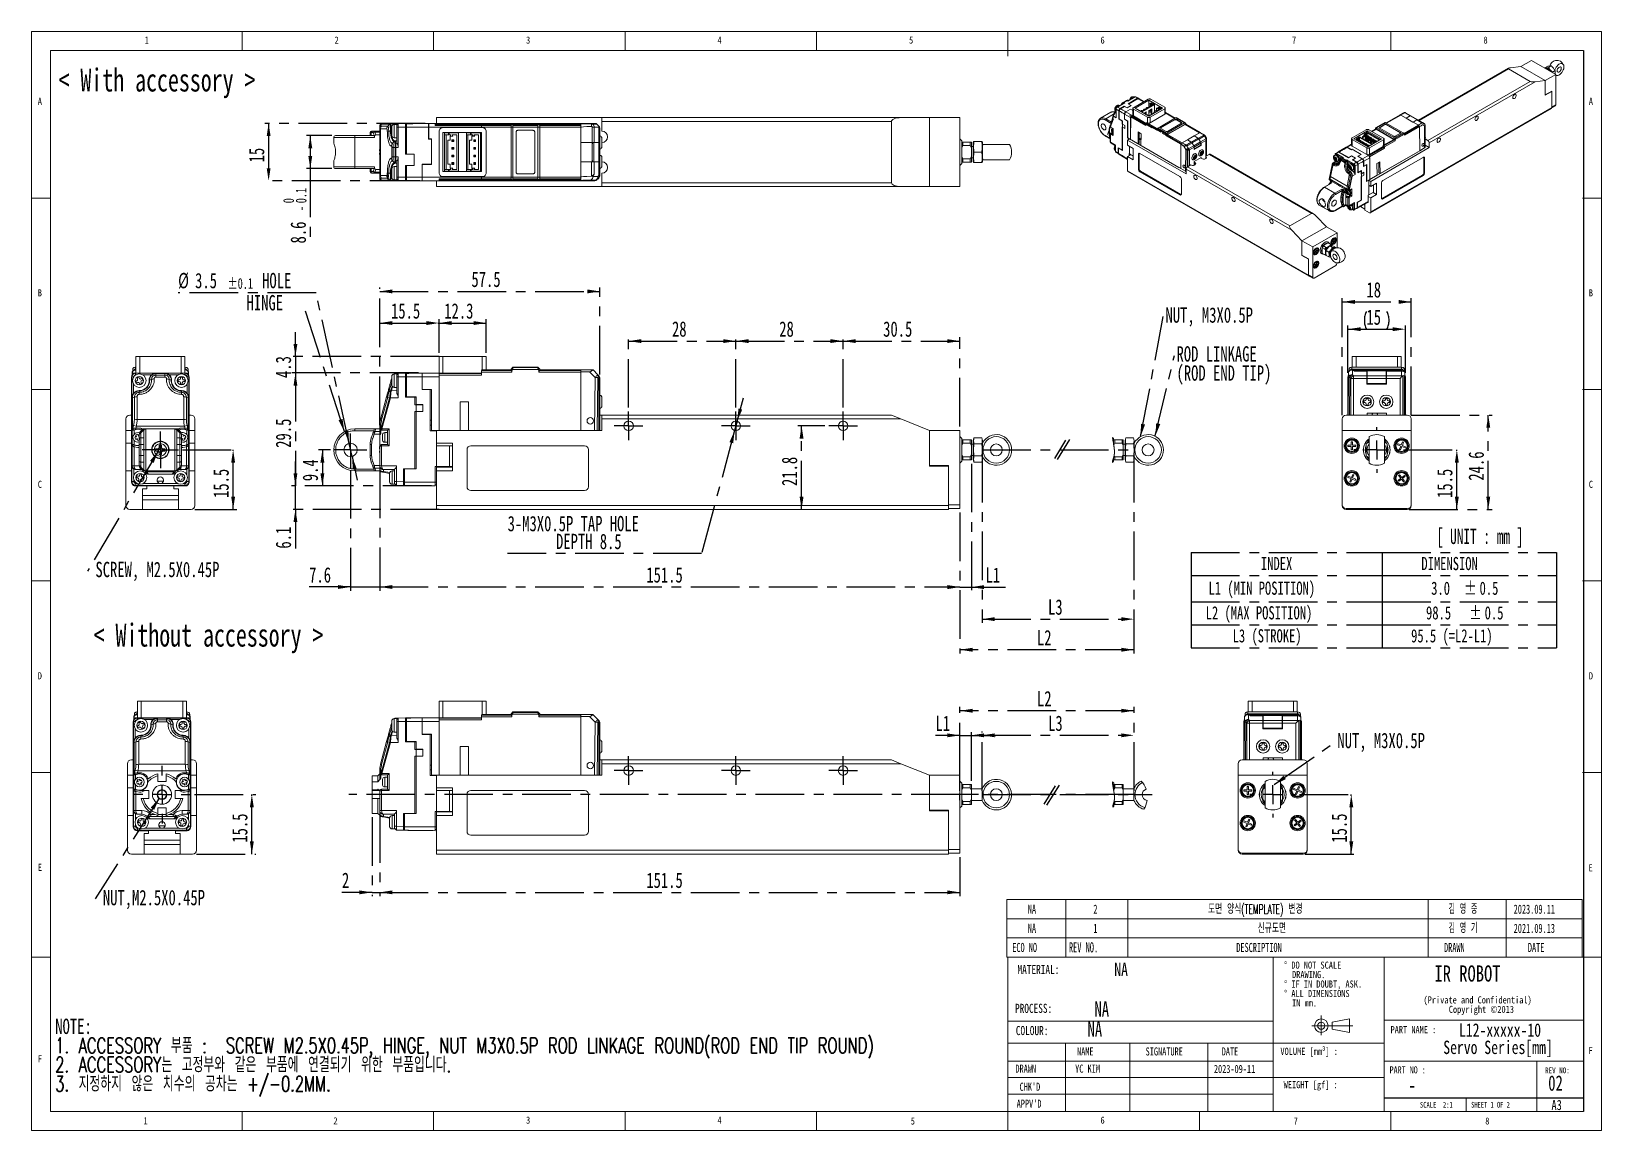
# Model space of a CAD drawing. Header units: millimetres. Extents: x 5 to 415, y 5 to 292.
import ezdxf

# ---------------------------------------------------------------- set-up
doc = ezdxf.new("R2010")
doc.units = ezdxf.units.MM
doc.linetypes.add('CENTERX2', pattern=[20.32, 12.7, -2.54, 2.54, -2.54])
for name, color, linetype in [('CENTER_LINE', 7, 'CENTERX2'), ('DIMENSION', 7, 'Continuous'), ('NOTES', 7, 'Continuous')]:
    doc.layers.add(name, color=color, linetype=linetype)
doc.styles.add('SLDTEXTSTYLE0', font='TXT', dxfattribs={"width": 0.7})
doc.styles.add('SLDTEXTSTYLE1', font='TXT', dxfattribs={"width": 0.638462})
doc.styles.add('SLDTEXTSTYLE2', font='TXT', dxfattribs={"width": 0.7, "bigfont": 'bigfont'})
doc.styles.add('SLDTEXTSTYLE3', font='TXT', dxfattribs={"width": 0.75})
doc.styles.add('SLDTEXTSTYLE4', font='TXT', dxfattribs={"width": 0.6875})
doc.styles.add('SLDTEXTSTYLE5', font='TXT', dxfattribs={"width": 0.694444})
doc.styles.add('SLDTEXTSTYLE6', font='TXT', dxfattribs={"width": 0.605})
doc.styles.add('SLDTEXTSTYLE7', font='TXT', dxfattribs={"width": 0.605, "bigfont": 'bigfont'})
doc.styles.add('SLDTEXTSTYLE8', font='TXT', dxfattribs={"width": 0.563, "bigfont": 'bigfont'})
doc.dimstyles.new('SLDDIMSTYLE0', dxfattribs={"dimtxt": 4, "dimasz": 3.302, "dimexe": 0, "dimexo": 0.0625, "dimgap": 1, "dimtad": 1, "dimrnd": 1e-09, "dimzin": 12, "dimdsep": 46, "dimtxsty": 'SLDTEXTSTYLE0', "dimsah": 1, "dimcen": 0.09, "dimadec": 0, "dimazin": 3, "dimtfac": 1, "dimtofl": 0, "dimtmove": 0, "dimatfit": 3, "dimfxl": 1, "dimfrac": 2, "dimtolj": 1, "dimtzin": 12, "dimarcsym": 0})
doc.dimstyles.new('SLDDIMSTYLE1', dxfattribs={"dimtxt": 4, "dimasz": 3.302, "dimexe": 0, "dimexo": 0.0625, "dimgap": 1, "dimtad": 1, "dimrnd": 1e-09, "dimzin": 12, "dimdsep": 46, "dimtxsty": 'SLDTEXTSTYLE0', "dimsah": 1, "dimcen": 0.09, "dimadec": 0, "dimazin": 3, "dimtfac": 1, "dimtmove": 0, "dimatfit": 0, "dimfxl": 1, "dimfrac": 2, "dimtolj": 1, "dimtzin": 12, "dimarcsym": 0})
doc.dimstyles.new('SLDDIMSTYLE2', dxfattribs={"dimtxt": 4, "dimasz": 3.302, "dimexe": 0, "dimexo": 0.0625, "dimgap": 1, "dimtad": 0, "dimtih": 1, "dimtoh": 1, "dimdec": 1, "dimrnd": 1e-09, "dimzin": 12, "dimdsep": 46, "dimtxsty": 'SLDTEXTSTYLE0', "dimsah": 1, "dimcen": 0, "dimadec": 0, "dimazin": 3, "dimtol": 1, "dimtp": 0.1, "dimtm": 0.1, "dimtfac": 1, "dimtdec": 1, "dimtmove": 0, "dimatfit": 3, "dimfxl": 1, "dimfrac": 2, "dimtolj": 1, "dimarcsym": 0})
doc.dimstyles.new('SLDDIMSTYLE3', dxfattribs={"dimtxt": 4, "dimasz": 3.302, "dimexe": 0, "dimexo": 0.0625, "dimgap": 1, "dimtad": 1, "dimdec": 1, "dimrnd": 1e-09, "dimzin": 12, "dimdsep": 46, "dimtxsty": 'SLDTEXTSTYLE0', "dimsah": 1, "dimcen": 0.09, "dimadec": 0, "dimazin": 3, "dimtfac": 1, "dimtdec": 1, "dimtmove": 0, "dimatfit": 0, "dimfxl": 1, "dimfrac": 2, "dimtolj": 1, "dimtzin": 12, "dimarcsym": 0})
doc.dimstyles.new('SLDDIMSTYLE4', dxfattribs={"dimtxt": 4, "dimasz": 3.302, "dimexe": 0, "dimexo": 0.0625, "dimgap": 1, "dimtad": 1, "dimdec": 1, "dimrnd": 1e-09, "dimzin": 12, "dimdsep": 46, "dimtxsty": 'SLDTEXTSTYLE0', "dimsah": 1, "dimcen": 0.09, "dimadec": 0, "dimazin": 3, "dimtfac": 1, "dimtdec": 1, "dimtofl": 0, "dimtmove": 0, "dimatfit": 3, "dimfxl": 1, "dimfrac": 2, "dimtolj": 1, "dimtzin": 12, "dimarcsym": 0})
doc.dimstyles.new('SLDDIMSTYLE5', dxfattribs={"dimtxt": 4, "dimasz": 3.302, "dimexe": 0, "dimexo": 0.0625, "dimgap": 1, "dimtad": 0, "dimtih": 1, "dimtoh": 1, "dimrnd": 1e-09, "dimzin": 12, "dimdsep": 46, "dimtxsty": 'SLDTEXTSTYLE0', "dimsah": 1, "dimcen": 0, "dimadec": 0, "dimazin": 3, "dimtfac": 1, "dimtmove": 0, "dimatfit": 3, "dimfxl": 1, "dimfrac": 2, "dimtolj": 1, "dimtzin": 12, "dimarcsym": 0})
doc.dimstyles.new('SLDDIMSTYLE6', dxfattribs={"dimtxt": 0.18, "dimasz": 3.302, "dimexe": 0, "dimexo": 0.0625, "dimgap": 0, "dimtad": 0, "dimtih": 1, "dimtoh": 1, "dimdec": 0, "dimrnd": 1e-09, "dimzin": 0, "dimdsep": 46, "dimtxsty": 'Standard', "dimsah": 1, "dimcen": 0.09, "dimadec": 0, "dimazin": 0, "dimtfac": 3.302, "dimtdec": 0, "dimtofl": 0, "dimtmove": 0, "dimatfit": 3, "dimfxl": 1, "dimfrac": 2, "dimtolj": 1, "dimtzin": 0, "dimarcsym": 0})
doc.dimstyles.new('SLDDIMSTYLE7', dxfattribs={"dimtxt": 4, "dimasz": 3.302, "dimexe": 0, "dimexo": 0.0625, "dimgap": 1, "dimtad": 1, "dimrnd": 1e-09, "dimzin": 12, "dimdsep": 46, "dimtxsty": 'SLDTEXTSTYLE0', "dimsah": 1, "dimcen": 0.09, "dimadec": 0, "dimazin": 3, "dimtol": 1, "dimtm": 0.1, "dimtfac": 1, "dimtofl": 0, "dimtmove": 0, "dimatfit": 3, "dimfxl": 1, "dimfrac": 2, "dimtolj": 1, "dimarcsym": 0})

msp = doc.modelspace()

# ---------------------------------------------------------------- texts
at = {"color": 7, "linetype": 'Continuous', "lineweight": 0}
for s, insert, char_height, attachment_point, style in [('1', (34.583, 290.668), 1.852, 1, 'SLDTEXTSTYLE3'), ('2', (84.167, 290.668), 1.852, 1, 'SLDTEXTSTYLE3'), ('3', (134.167, 290.668), 1.852, 1, 'SLDTEXTSTYLE3'), ('4', (184.167, 290.668), 1.852, 1, 'SLDTEXTSTYLE3'), ('5', (234.167, 290.668), 1.852, 1, 'SLDTEXTSTYLE3'), ('6', (284.167, 290.668), 1.852, 1, 'SLDTEXTSTYLE3'), ('7', (334.167, 290.668), 1.852, 1, 'SLDTEXTSTYLE3'), ('8', (384.167, 290.668), 1.852, 1, 'SLDTEXTSTYLE3'), ('A', (6.667, 274.668), 1.852, 1, 'SLDTEXTSTYLE3'), ('A', (411.667, 274.668), 1.852, 1, 'SLDTEXTSTYLE3'), ('B', (6.667, 224.668), 1.852, 1, 'SLDTEXTSTYLE3'), ('B', (411.667, 224.668), 1.852, 1, 'SLDTEXTSTYLE3'), ('C', (6.667, 174.668), 1.852, 1, 'SLDTEXTSTYLE3'), ('C', (411.667, 174.668), 1.852, 1, 'SLDTEXTSTYLE3'), ('D', (6.667, 124.668), 1.852, 1, 'SLDTEXTSTYLE3'), ('D', (411.667, 124.668), 1.852, 1, 'SLDTEXTSTYLE3'), ('E', (6.667, 74.668), 1.852, 1, 'SLDTEXTSTYLE3'), ('E', (411.586, 74.537), 1.852, 1, 'SLDTEXTSTYLE3'), ('MATERIAL:', (262.479, 48.278), 2.3813, 1, 'SLDTEXTSTYLE3'), ('NA', (289.535, 48.832), 3.5, 2, 'SLDTEXTSTYLE3'), ('PROCESS:', (261.829, 38.108), 2.3813, 1, 'SLDTEXTSTYLE3'), ('PART NAME :', (359.887, 32.29), 1.85208, 1, 'SLDTEXTSTYLE3'), ('F', (6.667, 24.668), 1.852, 1, 'SLDTEXTSTYLE3'), ('NAME', (278.027, 26.726), 2.1167, 1, 'SLDTEXTSTYLE3'), ('SIGNATURE', (295.935, 26.726), 2.1167, 1, 'SLDTEXTSTYLE3'), ('DATE', (315.804, 26.726), 2.1167, 1, 'SLDTEXTSTYLE3'), ('VOLUME [mm³] :', (331.133, 26.622), 1.85208, 1, 'SLDTEXTSTYLE3'), ('DRAWN', (261.937, 22.233), 2.1167, 1, 'SLDTEXTSTYLE3'), ('2023-09-11', (313.76, 22.154), 2.1167, 1, 'SLDTEXTSTYLE3'), ('REV NO:', (400.257, 21.476), 1.5, 1, 'SLDTEXTSTYLE3'), ("CHK'D", (263.024, 17.51), 2.1167, 1, 'SLDTEXTSTYLE3'), ('-', (365.556, 18.906), 4, 2, 'SLDTEXTSTYLE3'), ("APPV'D", (262.263, 13.079), 2.1167, 1, 'SLDTEXTSTYLE3'), ('SCALE  2:1', (367.564, 12.491), 1.5, 1, 'SLDTEXTSTYLE0'), ('SHEET 1 OF 2', (380.942, 12.491), 1.5, 1, 'SLDTEXTSTYLE4'), ('A3', (401.912, 13.007), 2.6458, 1, 'SLDTEXTSTYLE3'), ('1', (34.278, 8.493), 1.852, 1, 'SLDTEXTSTYLE3'), ('2', (83.861, 8.493), 1.852, 1, 'SLDTEXTSTYLE3'), ('3', (134.167, 8.668), 1.852, 1, 'SLDTEXTSTYLE3'), ('4', (184.167, 8.668), 1.852, 1, 'SLDTEXTSTYLE3'), ('5', (234.613, 8.434), 1.852, 1, 'SLDTEXTSTYLE3')]:
    msp.add_mtext(s, dxfattribs=dict(at, insert=insert, char_height=char_height, attachment_point=attachment_point, style=style))
at = {"layer": 'CENTER_LINE', "attachment_point": 1}
for s, insert, char_height, style in [('< With accessory >', (12.081, 282.31), 6, 'SLDTEXTSTYLE0'), ('[ UNIT : mm ]', (371.964, 162.16), 4, 'SLDTEXTSTYLE1'), ('< Without accessory >', (21.247, 137.372), 6, 'SLDTEXTSTYLE0'), ('NA', (282.586, 38.782), 4, 'SLDTEXTSTYLE0'), ('NA', (280.782, 33.508), 4, 'SLDTEXTSTYLE0'), ('02', (401.069, 19.417), 4, 'SLDTEXTSTYLE0')]:
    msp.add_mtext(s, dxfattribs=dict(at, insert=insert, char_height=char_height, style=style))
at = {"layer": 'NOTES', "attachment_point": 1}
for s, insert, char_height, style in [('IR ROBOT', (371.345, 48.136), 4.2333, 'SLDTEXTSTYLE3'), ('COLOUR:', (262.046, 32.312), 2.3813, 'SLDTEXTSTYLE3'), ('F', (411.586, 26.839), 1.852, 'SLDTEXTSTYLE3'), ('YC KIM', (277.535, 22.233), 2.1167, 'SLDTEXTSTYLE3'), ('PART NO :', (359.636, 21.78), 1.8521, 'SLDTEXTSTYLE5'), ('WEIGHT [gf] :', (331.976, 17.919), 1.85208, 'SLDTEXTSTYLE3'), ('6', (284.167, 8.668), 1.852, 'SLDTEXTSTYLE3'), ('7', (334.613, 8.434), 1.852, 'SLDTEXTSTYLE3'), ('8', (384.613, 8.434), 1.852, 'SLDTEXTSTYLE3')]:
    msp.add_mtext(s, dxfattribs=dict(at, insert=insert, char_height=char_height, style=style))

# ---------------------------------------------------------------- blocks, each defined once
blk = doc.blocks.new('SW_NOTE_0')
at = {"layer": 'CENTER_LINE', "color": 0, "char_height": 4, "attachment_point": 1}
for s, insert, style in [('NOTE:', (0, 5.16), 'SLDTEXTSTYLE0'), ('1. ACCESSORY 부품 :  SCREW M2.5X0.45P, HINGE, NUT M3X0.5P ROD LINKAGE ROUND(ROD END TIP ROUND)', (0, 0.16), 'SLDTEXTSTYLE2'), ('2. ACCESSORY는 고정부와 같은 부품에 연결되기 위한 부품입니다.', (0, -4.84), 'SLDTEXTSTYLE2'), ('3. 지정하지 않은 치수의 공차는 +/-0.2MM.', (0, -9.84), 'SLDTEXTSTYLE2')]:
    blk.add_mtext(s, dxfattribs=dict(at, insert=insert, style=style))
blk = doc.blocks.new('SW_NOTE_0_1')
at = {"color": 0, "linetype": 'Continuous', "lineweight": 0, "char_height": 1.8521, "attachment_point": 2, "style": 'SLDTEXTSTYLE3'}
for s, insert in [('(Private and Confidential)', (15.4, 2.39)), ('Copyright ©2013', (16.39, -0.08))]:
    blk.add_mtext(s, dxfattribs=dict(at, insert=insert))
blk = doc.blocks.new('SW_NOTE_0_2')
at = {"color": 0, "linetype": 'Continuous', "lineweight": 0, "char_height": 3.5, "attachment_point": 2, "style": 'SLDTEXTSTYLE3'}
for s, insert in [('L12-xxxxx-10', (13.07, 4.51)), ('Servo Series[mm]', (12.54, -0.01))]:
    blk.add_mtext(s, dxfattribs=dict(at, insert=insert))
blk = doc.blocks.new('SW_NOTE_0_3')
at = {"color": 0, "linetype": 'Continuous', "lineweight": 0, "attachment_point": 1, "style": 'SLDTEXTSTYLE3'}
for s, insert, char_height in [('%%d DO NOT SCALE', (0, 2.39), 1.8521), ('%%d IF IN DOUBT, ASK.', (0, -2.55), 1.8521), ('DRAWING.', (2.08, -0.08), 1.852), ('%%d ALL DIMENSIONS', (0, -5.02), 1.8521), ('IN mm.', (2.08, -7.49), 1.852)]:
    blk.add_mtext(s, dxfattribs=dict(at, insert=insert, char_height=char_height))
blk = doc.blocks.new('SW_TABLEANNOTATION_0')
at = {"color": 0, "linetype": 'Continuous', "lineweight": 18}
for p, q in [((0, 0), (0, -5)), ((0, 0), (15.39, 0)), ((15.39, 0), (15.39, -5)), ((15.39, 0), (31.57, 0)), ((31.57, 0), (31.57, -5)), ((31.57, 0), (109.99, 0)), ((109.99, 0), (109.99, -5)), ((109.99, 0), (130.36, 0)), ((130.36, 0), (130.36, -5)), ((130.36, 0), (150.24, 0)), ((150.24, 0), (150.24, -5)), ((0, -5), (0, -10)), ((0, -5), (15.39, -5)), ((15.39, -5), (15.39, -10)), ((15.39, -5), (31.57, -5)), ((31.57, -5), (31.57, -10)), ((31.57, -5), (109.99, -5)), ((109.99, -5), (109.99, -10)), ((109.99, -5), (130.36, -5)), ((130.36, -5), (130.36, -10)), ((130.36, -5), (150.24, -5)), ((150.24, -5), (150.24, -10)), ((0, -10), (0, -15)), ((0, -10), (15.39, -10)), ((15.39, -10), (15.39, -15)), ((15.39, -10), (31.57, -10)), ((31.57, -10), (31.57, -15)), ((31.57, -10), (109.99, -10)), ((109.99, -10), (109.99, -15)), ((109.99, -10), (130.36, -10)), ((130.36, -10), (130.36, -15)), ((130.36, -10), (150.24, -10)), ((150.24, -10), (150.24, -15)), ((0, -15), (15.39, -15)), ((15.39, -15), (31.57, -15)), ((31.57, -15), (109.99, -15)), ((109.99, -15), (130.36, -15)), ((130.36, -15), (150.24, -15))]:
    blk.add_line(p, q, dxfattribs=at)
at = {"color": 0, "linetype": 'Continuous', "lineweight": 0, "attachment_point": 1}
for s, insert, char_height, style in [('NA', (5.49, -1.31), 2.381, 'SLDTEXTSTYLE6'), ('2', (22.6, -1.31), 2.38, 'SLDTEXTSTYLE6'), ('도면 양식(TEMPLATE) 변경', (52.54, -1.31), 2.3813, 'SLDTEXTSTYLE7'), ('김 영 중', (115.33, -1.31), 2.381, 'SLDTEXTSTYLE8'), ('2023.09.11', (132.36, -1.31), 2.381, 'SLDTEXTSTYLE6'), ('NA', (5.49, -6.31), 2.381, 'SLDTEXTSTYLE6'), ('1', (22.6, -6.31), 2.38, 'SLDTEXTSTYLE6'), ('신규도면', (65.5, -6.31), 2.381, 'SLDTEXTSTYLE7'), ('김 영 기', (115.33, -6.31), 2.381, 'SLDTEXTSTYLE8'), ('2021.09.13', (132.36, -6.31), 2.381, 'SLDTEXTSTYLE6'), ('ECO NO', (1.43, -11.31), 2.381, 'SLDTEXTSTYLE6'), ('REV NO.', (16.23, -11.15), 2.646, 'SLDTEXTSTYLE6'), ('DESCRIPTION', (59.93, -11.31), 2.3813, 'SLDTEXTSTYLE6'), ('DRAWN', (114.17, -11.31), 2.381, 'SLDTEXTSTYLE6'), ('DATE', (136.06, -11.31), 2.381, 'SLDTEXTSTYLE6')]:
    blk.add_mtext(s, dxfattribs=dict(at, insert=insert, char_height=char_height, style=style))
blk = doc.blocks.new('SW_TABLEANNOTATION_1')
at = {"layer": 'CENTER_LINE', "color": 0}
for p, q in [((0, 0), (0, -6)), ((0, 0), (49.88, 0)), ((49.88, 0), (49.88, -6)), ((49.88, 0), (95.48, 0)), ((95.48, 0), (95.48, -6)), ((0, -6), (0, -12.87)), ((0, -6), (49.88, -6)), ((49.88, -6), (49.88, -12.87)), ((49.88, -6), (95.48, -6)), ((95.48, -6), (95.48, -12.87)), ((0, -12.87), (0, -18.87)), ((0, -12.87), (49.88, -12.87)), ((49.88, -12.87), (49.88, -18.87)), ((49.88, -12.87), (95.48, -12.87)), ((95.48, -12.87), (95.48, -18.87)), ((0, -18.87), (0, -24.87)), ((0, -18.87), (49.88, -18.87)), ((49.88, -18.87), (49.88, -24.87)), ((49.88, -18.87), (95.48, -18.87)), ((95.48, -18.87), (95.48, -24.87)), ((0, -24.87), (49.88, -24.87)), ((49.88, -24.87), (95.48, -24.87))]:
    blk.add_line(p, q, dxfattribs=at)
at = {"layer": 'CENTER_LINE', "color": 0, "attachment_point": 1, "style": 'SLDTEXTSTYLE0'}
for s, insert, char_height in [('INDEX', (18.26, -1.16), 3.44), ('DIMENSION', (60.15, -1.16), 3.44), ('L1 (MIN POSITION)', (4.57, -7.59), 3.4396), ('3.0', (62.71, -7.59), 3.44), ('%%p', (71.3, -7.59), 3.44), ('0.5', (75.35, -7.59), 3.44), ('L2 (MAX POSITION)', (3.84, -14.02), 3.4396), ('98.5', (61.37, -14.02), 3.44), ('%%p', (72.64, -14.02), 3.44), ('0.5', (76.68, -14.02), 3.44), ('L3 (STROKE)', (10.87, -20.02), 3.4396), ('95.5 (=L2-L1)', (57.47, -20.02), 3.4396)]:
    blk.add_mtext(s, dxfattribs=dict(at, insert=insert, char_height=char_height))
blk = doc.blocks.new('_D')
at = {"layer": 'CENTER_LINE'}
for p, q in [((253.24, 181.73), (253.24, 137.54)), ((292.89, 181.73), (292.89, 137.54)), ((253.24, 138.54), (292.89, 138.54))]:
    blk.add_line(p, q, dxfattribs=at)
for points in [[(253.24, 138.54), (256.55, 138.03), (256.55, 139.05)], [(292.89, 138.54), (289.58, 139.05), (289.58, 138.03)]]:
    blk.add_solid(points, dxfattribs=at)
at = {"layer": 'CENTER_LINE', "insert": (270.46, 143.7), "char_height": 4, "attachment_point": 1, "style": 'SLDTEXTSTYLE0'}
blk.add_mtext('L3', dxfattribs=at)
blk = doc.blocks.new('_D_1')
at = {"layer": 'CENTER_LINE'}
for p, q in [((292.89, 181.73), (292.89, 129.55)), ((247.44, 166.41), (247.44, 129.55)), ((292.89, 130.55), (247.44, 130.55))]:
    blk.add_line(p, q, dxfattribs=at)
for points in [[(247.44, 130.55), (250.75, 130.04), (250.75, 131.06)], [(292.89, 130.55), (289.58, 131.06), (289.58, 130.04)]]:
    blk.add_solid(points, dxfattribs=at)
at = {"layer": 'CENTER_LINE', "insert": (267.56, 135.71), "char_height": 4, "attachment_point": 1, "style": 'SLDTEXTSTYLE0'}
blk.add_mtext('L2', dxfattribs=at)
blk = doc.blocks.new('_D_2')
at = {"layer": 'CENTER_LINE'}
for p, q in [((73.94, 207.11), (73.94, 213.46)), ((111.44, 207.11), (72.94, 207.11)), ((73.94, 207.11), (73.94, 202.81)), ((106.04, 202.81), (72.94, 202.81)), ((73.94, 202.81), (73.94, 196.46))]:
    blk.add_line(p, q, dxfattribs=at)
for points in [[(73.94, 207.11), (74.45, 210.41), (73.44, 210.41)], [(73.94, 202.81), (73.44, 199.51), (74.45, 199.51)]]:
    blk.add_solid(points, dxfattribs=at)
at = {"layer": 'CENTER_LINE', "insert": (68.79, 201.5), "char_height": 4, "attachment_point": 1, "rotation": 90, "style": 'SLDTEXTSTYLE0'}
blk.add_mtext('4.3', dxfattribs=at)
blk = doc.blocks.new('_D_3')
at = {"layer": 'CENTER_LINE'}
for p, q in [((111.44, 208.11), (111.44, 216.85)), ((111.44, 215.85), (123.74, 215.85)), ((123.74, 208.11), (123.74, 216.85))]:
    blk.add_line(p, q, dxfattribs=at)
for points in [[(111.44, 215.85), (114.75, 215.34), (114.75, 216.36)], [(123.74, 215.85), (120.44, 216.36), (120.44, 215.34)]]:
    blk.add_solid(points, dxfattribs=at)
at = {"layer": 'CENTER_LINE', "insert": (112.8, 221.01), "char_height": 4, "attachment_point": 1, "style": 'SLDTEXTSTYLE0'}
blk.add_mtext('12.3', dxfattribs=at)
blk = doc.blocks.new('_D_4')
at = {"layer": 'CENTER_LINE'}
for p, q in [((95.94, 189.23), (95.94, 216.85)), ((95.94, 215.85), (111.44, 215.85)), ((111.44, 208.11), (111.44, 216.85))]:
    blk.add_line(p, q, dxfattribs=at)
for points in [[(95.94, 215.85), (99.25, 215.34), (99.25, 216.36)], [(111.44, 215.85), (108.14, 216.36), (108.14, 215.34)]]:
    blk.add_solid(points, dxfattribs=at)
at = {"layer": 'CENTER_LINE', "insert": (98.9, 221.01), "char_height": 4, "attachment_point": 1, "style": 'SLDTEXTSTYLE0'}
blk.add_mtext('15.5', dxfattribs=at)
blk = doc.blocks.new('_D_5')
at = {"layer": 'CENTER_LINE'}
for p, q in [((79.33, 223.78), (43.31, 223.78)), ((87.97, 184.44), (79.33, 223.78)), ((88.72, 181.02), (87.97, 184.44)), ((88.72, 181.02), (90.08, 174.81))]:
    blk.add_line(p, q, dxfattribs=at)
for points in [[(87.97, 184.44), (87.76, 187.77), (86.76, 187.55)], [(88.72, 181.02), (88.93, 177.68), (89.92, 177.9)]]:
    blk.add_solid(points, dxfattribs=at)
at = {"layer": 'CENTER_LINE', "attachment_point": 1, "style": 'SLDTEXTSTYLE0'}
for s, insert, char_height in [('%%c', (43.31, 228.94), 4), ('3.5', (47.74, 228.94), 4), ('±0.1', (56.2, 227.59), 2.8), ('HOLE', (65.25, 228.94), 4)]:
    blk.add_mtext(s, dxfattribs=dict(at, insert=insert, char_height=char_height))
blk = doc.blocks.new('_D_6')
at = {"layer": 'CENTER_LINE'}
for p, q in [((95.94, 189.23), (95.94, 225.11)), ((95.94, 224.11), (153.44, 224.11)), ((153.44, 202.39), (153.44, 225.11))]:
    blk.add_line(p, q, dxfattribs=at)
for points in [[(95.94, 224.11), (99.25, 223.6), (99.25, 224.62)], [(153.44, 224.11), (150.14, 224.62), (150.14, 223.6)]]:
    blk.add_solid(points, dxfattribs=at)
at = {"layer": 'CENTER_LINE', "insert": (119.9, 229.27), "char_height": 4, "attachment_point": 1, "style": 'SLDTEXTSTYLE0'}
blk.add_mtext('57.5', dxfattribs=at)
blk = doc.blocks.new('_D_7')
at = {"layer": 'CENTER_LINE'}
for p, q in [((160.94, 193.76), (160.94, 212.14)), ((160.94, 211.14), (188.94, 211.14)), ((188.94, 193.76), (188.94, 212.14))]:
    blk.add_line(p, q, dxfattribs=at)
for points in [[(160.94, 211.14), (164.25, 210.63), (164.25, 211.64)], [(188.94, 211.14), (185.64, 211.64), (185.64, 210.63)]]:
    blk.add_solid(points, dxfattribs=at)
at = {"layer": 'CENTER_LINE', "insert": (172.27, 216.29), "char_height": 4, "attachment_point": 1, "style": 'SLDTEXTSTYLE0'}
blk.add_mtext('28', dxfattribs=at)
blk = doc.blocks.new('_D_8')
at = {"layer": 'CENTER_LINE'}
for p, q in [((188.94, 193.76), (188.94, 212.14)), ((188.94, 211.14), (216.94, 211.14)), ((216.94, 193.76), (216.94, 212.14))]:
    blk.add_line(p, q, dxfattribs=at)
for points in [[(188.94, 211.14), (192.25, 210.63), (192.25, 211.64)], [(216.94, 211.14), (213.64, 211.64), (213.64, 210.63)]]:
    blk.add_solid(points, dxfattribs=at)
at = {"layer": 'CENTER_LINE', "insert": (200.27, 216.29), "char_height": 4, "attachment_point": 1, "style": 'SLDTEXTSTYLE0'}
blk.add_mtext('28', dxfattribs=at)
blk = doc.blocks.new('_D_9')
at = {"layer": 'CENTER_LINE'}
for p, q in [((216.94, 193.76), (216.94, 212.14)), ((216.94, 211.14), (247.44, 211.14)), ((247.44, 188.81), (247.44, 212.14))]:
    blk.add_line(p, q, dxfattribs=at)
for points in [[(216.94, 211.14), (220.25, 210.63), (220.25, 211.64)], [(247.44, 211.14), (244.14, 211.64), (244.14, 210.63)]]:
    blk.add_solid(points, dxfattribs=at)
at = {"layer": 'CENTER_LINE', "insert": (227.4, 216.29), "char_height": 4, "attachment_point": 1, "style": 'SLDTEXTSTYLE0'}
blk.add_mtext('30.5', dxfattribs=at)
blk = doc.blocks.new('_D_10')
at = {"layer": 'CENTER_LINE'}
for p, q in [((212.19, 189.01), (205.1, 189.01)), ((206.1, 167.21), (206.1, 189.01))]:
    blk.add_line(p, q, dxfattribs=at)
for points in [[(206.1, 189.01), (205.59, 185.7), (206.61, 185.7)], [(206.1, 167.21), (206.61, 170.51), (205.59, 170.51)]]:
    blk.add_solid(points, dxfattribs=at)
at = {"layer": 'CENTER_LINE', "insert": (200.94, 173.31), "char_height": 4, "attachment_point": 1, "rotation": 90, "style": 'SLDTEXTSTYLE0'}
blk.add_mtext('21.8', dxfattribs=at)
blk = doc.blocks.new('_D_11')
at = {"layer": 'CENTER_LINE'}
for p, q in [((106.04, 202.81), (72.94, 202.81)), ((73.94, 202.81), (73.94, 173.31)), ((109.44, 173.31), (72.94, 173.31))]:
    blk.add_line(p, q, dxfattribs=at)
for points in [[(73.94, 202.81), (73.44, 199.51), (74.45, 199.51)], [(73.94, 173.31), (74.45, 176.61), (73.44, 176.61)]]:
    blk.add_solid(points, dxfattribs=at)
at = {"layer": 'CENTER_LINE', "insert": (68.79, 183.27), "char_height": 4, "attachment_point": 1, "rotation": 90, "style": 'SLDTEXTSTYLE0'}
blk.add_mtext('29.5', dxfattribs=at)
blk = doc.blocks.new('_D_12')
at = {"layer": 'CENTER_LINE'}
for p, q in [((73.94, 173.31), (73.94, 179.66)), ((109.44, 173.31), (72.94, 173.31)), ((73.94, 167.21), (73.94, 173.31)), ((111.49, 167.21), (72.94, 167.21)), ((73.94, 167.21), (73.94, 156.95))]:
    blk.add_line(p, q, dxfattribs=at)
for points in [[(73.94, 173.31), (74.45, 176.61), (73.44, 176.61)], [(73.94, 167.21), (73.44, 163.9), (74.45, 163.9)]]:
    blk.add_solid(points, dxfattribs=at)
at = {"layer": 'CENTER_LINE', "insert": (68.79, 156.95), "char_height": 4, "attachment_point": 1, "rotation": 90, "style": 'SLDTEXTSTYLE0'}
blk.add_mtext('6.1', dxfattribs=at)
blk = doc.blocks.new('_D_13')
at = {"layer": 'CENTER_LINE'}
for p, q in [((83.09, 182.73), (79.98, 182.73)), ((80.98, 182.73), (80.98, 173.31)), ((109.44, 173.31), (79.98, 173.31))]:
    blk.add_line(p, q, dxfattribs=at)
for points in [[(80.98, 182.73), (80.47, 179.42), (81.49, 179.42)], [(80.98, 173.31), (81.49, 176.61), (80.47, 176.61)]]:
    blk.add_solid(points, dxfattribs=at)
at = {"layer": 'CENTER_LINE', "insert": (75.82, 174.56), "char_height": 4, "attachment_point": 1, "rotation": 90, "style": 'SLDTEXTSTYLE0'}
blk.add_mtext('9.4', dxfattribs=at)
blk = doc.blocks.new('_D_14')
at = {"layer": 'CENTER_LINE'}
for p, q in [((95.94, 177.61), (95.94, 145.94)), ((247.44, 166.41), (247.44, 145.94)), ((95.94, 146.94), (247.44, 146.94))]:
    blk.add_line(p, q, dxfattribs=at)
for points in [[(95.94, 146.94), (99.25, 146.43), (99.25, 147.44)], [(247.44, 146.94), (244.14, 147.44), (244.14, 146.43)]]:
    blk.add_solid(points, dxfattribs=at)
at = {"layer": 'CENTER_LINE', "insert": (165.56, 152.09), "char_height": 4, "attachment_point": 1, "style": 'SLDTEXTSTYLE0'}
blk.add_mtext('151.5', dxfattribs=at)
blk = doc.blocks.new('_D_15')
at = {"layer": 'CENTER_LINE'}
for p, q in [((88.34, 177.48), (88.34, 145.94)), ((95.94, 177.61), (95.94, 145.94)), ((88.34, 146.94), (77.52, 146.94)), ((88.34, 146.94), (95.94, 146.94)), ((95.94, 146.94), (102.29, 146.94))]:
    blk.add_line(p, q, dxfattribs=at)
for points in [[(88.34, 146.94), (85.04, 147.44), (85.04, 146.43)], [(95.94, 146.94), (99.25, 146.43), (99.25, 147.44)]]:
    blk.add_solid(points, dxfattribs=at)
at = {"layer": 'CENTER_LINE', "insert": (77.52, 152.09), "char_height": 4, "attachment_point": 1, "style": 'SLDTEXTSTYLE0'}
blk.add_mtext('7.6', dxfattribs=at)
blk = doc.blocks.new('_D_16')
at = {"layer": 'CENTER_LINE'}
for p, q in [((250.44, 179.13), (250.44, 145.9)), ((247.44, 166.41), (247.44, 145.9)), ((247.44, 146.9), (241.09, 146.9)), ((247.44, 146.9), (250.44, 146.9)), ((250.44, 146.9), (259.36, 146.9))]:
    blk.add_line(p, q, dxfattribs=at)
for points in [[(247.44, 146.9), (244.14, 147.41), (244.14, 146.39)], [(250.44, 146.9), (253.75, 146.39), (253.75, 147.41)]]:
    blk.add_solid(points, dxfattribs=at)
at = {"layer": 'CENTER_LINE', "insert": (254.15, 152.05), "char_height": 4, "attachment_point": 1, "style": 'SLDTEXTSTYLE0'}
blk.add_mtext('L1', dxfattribs=at)
blk = doc.blocks.new('_D_17')
at = {"layer": 'CENTER_LINE'}
for p, q in [((189.27, 190.21), (190.91, 196.35)), ((189.27, 190.21), (188.62, 187.8)), ((188.62, 187.8), (180.01, 155.68)), ((180.01, 155.68), (129.35, 155.68))]:
    blk.add_line(p, q, dxfattribs=at)
for points in [[(189.27, 190.21), (190.61, 193.27), (189.63, 193.53)], [(188.62, 187.8), (187.28, 184.74), (188.26, 184.48)]]:
    blk.add_solid(points, dxfattribs=at)
at = {"layer": 'CENTER_LINE', "char_height": 4, "attachment_point": 1, "style": 'SLDTEXTSTYLE0'}
for s, insert in [('3-M3X0.5P TAP HOLE', (129.35, 165.49)), ('DEPTH 8.5', (141.98, 160.83))]:
    blk.add_mtext(s, dxfattribs=dict(at, insert=insert))
blk = doc.blocks.new('SW_NOTE_0_4')
at = {"layer": 'CENTER_LINE', "color": 0, "insert": (-14.81, 2.37), "char_height": 4, "attachment_point": 1, "style": 'SLDTEXTSTYLE0'}
blk.add_mtext('HINGE', dxfattribs=at)
blk = doc.blocks.new('SW_CENTERMARKSYMBOL_0')
at = {"layer": 'CENTER_LINE', "color": 0}
for p, q in [((0, 2.5), (0, 4.25)), ((-2.5, 0), (-4.25, 0)), ((0, 0), (-2.5, 0)), ((0, 0), (0, 2.5)), ((0, 0), (0, -2.5)), ((0, 0), (2.5, 0)), ((2.5, 0), (4.25, 0)), ((0, -2.5), (0, -4.25))]:
    blk.add_line(p, q, dxfattribs=at)
blk = doc.blocks.new('SW_CENTERMARKSYMBOL_1')
at = {"layer": 'CENTER_LINE', "color": 0}
for p, q in [((-2.5, 0), (-3.75, 0)), ((0, 0), (-2.5, 0)), ((0, 2.5), (0, 3.75)), ((0, 0), (0, 2.5)), ((0, 0), (0, -2.5)), ((0, 0), (2.5, 0)), ((2.5, 0), (3.75, 0)), ((0, -2.5), (0, -3.75))]:
    blk.add_line(p, q, dxfattribs=at)
blk = doc.blocks.new('SW_CENTERMARKSYMBOL_2')
at = {"layer": 'CENTER_LINE', "color": 0}
for p, q in [((-2.5, 0), (-3.75, 0)), ((0, 0), (-2.5, 0)), ((0, 2.5), (0, 3.75)), ((0, 0), (0, 2.5)), ((0, 0), (0, -2.5)), ((0, 0), (2.5, 0)), ((2.5, 0), (3.75, 0)), ((0, -2.5), (0, -3.75))]:
    blk.add_line(p, q, dxfattribs=at)
blk = doc.blocks.new('SW_CENTERMARKSYMBOL_3')
at = {"layer": 'CENTER_LINE', "color": 0}
for p, q in [((-2.5, 0), (-3.75, 0)), ((0, 0), (-2.5, 0)), ((0, 2.5), (0, 3.75)), ((0, 0), (0, 2.5)), ((0, 0), (0, -2.5)), ((0, 0), (2.5, 0)), ((2.5, 0), (3.75, 0)), ((0, -2.5), (0, -3.75))]:
    blk.add_line(p, q, dxfattribs=at)
blk = doc.blocks.new('_D_18')
at = {"layer": 'CENTER_LINE'}
for p, q in [((348.78, 202.81), (348.78, 215.25)), ((348.78, 214.25), (363.78, 214.25)), ((363.78, 202.81), (363.78, 215.25))]:
    blk.add_line(p, q, dxfattribs=at)
for centre, start, end in [((358.26, 216.58), 153.4349, 206.5651), ((354.29, 216.58), 333.4349, 26.5651)]:
    blk.add_arc(centre, 5.21, start, end, dxfattribs=at)
for points in [[(348.78, 214.25), (352.08, 213.74), (352.08, 214.75)], [(363.78, 214.25), (360.47, 214.75), (360.47, 213.74)]]:
    blk.add_solid(points, dxfattribs=at)
at = {"layer": 'CENTER_LINE', "insert": (353.6, 219.4), "char_height": 4, "attachment_point": 1, "style": 'SLDTEXTSTYLE0'}
blk.add_mtext('15', dxfattribs=at)
blk = doc.blocks.new('_D_19')
at = {"layer": 'CENTER_LINE'}
for p, q in [((347.28, 191.81), (347.28, 222.37)), ((365.28, 191.81), (365.28, 222.37)), ((347.28, 221.37), (365.28, 221.37))]:
    blk.add_line(p, q, dxfattribs=at)
for points in [[(347.28, 221.37), (350.58, 220.86), (350.58, 221.88)], [(365.28, 221.37), (361.97, 221.88), (361.97, 220.86)]]:
    blk.add_solid(points, dxfattribs=at)
at = {"layer": 'CENTER_LINE', "insert": (353.6, 226.53), "char_height": 4, "attachment_point": 1, "style": 'SLDTEXTSTYLE0'}
blk.add_mtext('18', dxfattribs=at)
blk = doc.blocks.new('_D_20')
at = {"layer": 'CENTER_LINE'}
for p, q in [((363.26, 182.73), (378.2, 182.73)), ((377.2, 167.21), (377.2, 182.73)), ((364.73, 167.21), (378.2, 167.21))]:
    blk.add_line(p, q, dxfattribs=at)
for points in [[(377.2, 182.73), (376.69, 179.42), (377.71, 179.42)], [(377.2, 167.21), (377.71, 170.51), (376.69, 170.51)]]:
    blk.add_solid(points, dxfattribs=at)
at = {"layer": 'CENTER_LINE', "insert": (372.04, 170.17), "char_height": 4, "attachment_point": 1, "rotation": 90, "style": 'SLDTEXTSTYLE0'}
blk.add_mtext('15.5', dxfattribs=at)
blk = doc.blocks.new('_D_21')
at = {"layer": 'CENTER_LINE'}
for p, q in [((365.28, 191.81), (386.41, 191.81)), ((385.41, 167.21), (385.41, 191.81)), ((364.73, 167.21), (386.41, 167.21))]:
    blk.add_line(p, q, dxfattribs=at)
for points in [[(385.41, 191.81), (384.9, 188.5), (385.92, 188.5)], [(385.41, 167.21), (385.92, 170.51), (384.9, 170.51)]]:
    blk.add_solid(points, dxfattribs=at)
at = {"layer": 'CENTER_LINE', "insert": (380.25, 174.71), "char_height": 4, "attachment_point": 1, "rotation": 90, "style": 'SLDTEXTSTYLE0'}
blk.add_mtext('24.6', dxfattribs=at)
blk = doc.blocks.new('SW_CENTERMARKSYMBOL_4')
at = {"layer": 'CENTER_LINE', "color": 0}
for p, q in [((0, 5), (0, 5.98)), ((-5, 0), (-5.98, 0)), ((0, 0), (-2.5, 0)), ((0, 0), (0, 2.5)), ((0, 0), (0, -2.5)), ((0, 0), (2.5, 0)), ((5, 0), (5.98, 0)), ((0, -5), (0, -5.98))]:
    blk.add_line(p, q, dxfattribs=at)
blk = doc.blocks.new('_D_22')
at = {"layer": 'CENTER_LINE'}
for p, q in [((44.45, 182.73), (58.68, 182.73)), ((57.68, 167.21), (57.68, 182.73)), ((47.68, 167.21), (58.68, 167.21))]:
    blk.add_line(p, q, dxfattribs=at)
for points in [[(57.68, 182.73), (57.17, 179.42), (58.18, 179.42)], [(57.68, 167.21), (58.18, 170.51), (57.17, 170.51)]]:
    blk.add_solid(points, dxfattribs=at)
at = {"layer": 'CENTER_LINE', "insert": (52.52, 170.17), "char_height": 4, "attachment_point": 1, "rotation": 90, "style": 'SLDTEXTSTYLE0'}
blk.add_mtext('15.5', dxfattribs=at)
blk = doc.blocks.new('SW_NOTE_0_5')
at = {"layer": 'CENTER_LINE', "color": 0, "insert": (2.05, 2.42), "char_height": 4, "attachment_point": 1, "style": 'SLDTEXTSTYLE0'}
blk.add_mtext('SCREW, M2.5X0.45P', dxfattribs=at)
blk = doc.blocks.new('SW_CENTERMARKSYMBOL_5')
at = {"layer": 'CENTER_LINE', "color": 0}
for p, q in [((0, 2.5), (0, 4.775)), ((-2.5, 0), (-4.775, 0)), ((0, 0), (-2.5, 0)), ((0, 0), (0, 2.5)), ((0, 0), (0, -2.5)), ((0, 0), (2.5, 0)), ((2.5, 0), (4.775, 0)), ((0, -2.5), (0, -4.775))]:
    blk.add_line(p, q, dxfattribs=at)
blk = doc.blocks.new('_D_23')
at = {"layer": 'CENTER_LINE'}
for p, q in [((83.44, 264.78), (76.82, 264.78)), ((77.82, 264.78), (77.82, 256.18)), ((83.44, 256.18), (76.82, 256.18)), ((77.82, 256.18), (77.82, 236.63))]:
    blk.add_line(p, q, dxfattribs=at)
for points in [[(77.82, 264.78), (77.31, 261.48), (78.33, 261.48)], [(77.82, 256.18), (78.33, 259.48), (77.31, 259.48)]]:
    blk.add_solid(points, dxfattribs=at)
at = {"layer": 'CENTER_LINE', "attachment_point": 1, "rotation": 90, "style": 'SLDTEXTSTYLE0'}
for s, insert, char_height in [('0.1', (74.01, 247.13), 2.8), ('0', (70.75, 247.13), 2.8), ('-', (74.01, 245.09), 2.8), ('8.6', (72.66, 236.63), 4)]:
    blk.add_mtext(s, dxfattribs=dict(at, insert=insert, char_height=char_height))
blk = doc.blocks.new('_D_24')
at = {"layer": 'CENTER_LINE'}
for p, q in [((107.79, 267.98), (65.94, 267.98)), ((66.94, 267.98), (66.94, 252.98)), ((106.04, 252.98), (65.94, 252.98))]:
    blk.add_line(p, q, dxfattribs=at)
for points in [[(66.94, 267.98), (66.44, 264.68), (67.45, 264.68)], [(66.94, 252.98), (67.45, 256.28), (66.44, 256.28)]]:
    blk.add_solid(points, dxfattribs=at)
at = {"layer": 'CENTER_LINE', "insert": (61.79, 257.8), "char_height": 4, "attachment_point": 1, "rotation": 90, "style": 'SLDTEXTSTYLE0'}
blk.add_mtext('15', dxfattribs=at)
blk = doc.blocks.new('_D_25')
at = {"layer": 'CENTER_LINE'}
for p, q in [((93.94, 86.84), (93.94, 66.2)), ((95.94, 87.61), (95.94, 66.2)), ((93.94, 67.2), (86.08, 67.2)), ((93.94, 67.2), (95.94, 67.2)), ((95.94, 67.2), (102.29, 67.2))]:
    blk.add_line(p, q, dxfattribs=at)
for points in [[(93.94, 67.2), (90.64, 67.71), (90.64, 66.7)], [(95.94, 67.2), (99.25, 66.7), (99.25, 67.71)]]:
    blk.add_solid(points, dxfattribs=at)
at = {"layer": 'CENTER_LINE', "insert": (86.08, 72.36), "char_height": 4, "attachment_point": 1, "style": 'SLDTEXTSTYLE0'}
blk.add_mtext('2', dxfattribs=at)
blk = doc.blocks.new('_D_26')
at = {"layer": 'CENTER_LINE'}
for p, q in [((95.94, 87.61), (95.94, 66.2)), ((247.44, 76.41), (247.44, 66.2)), ((95.94, 67.2), (247.44, 67.2))]:
    blk.add_line(p, q, dxfattribs=at)
for points in [[(95.94, 67.2), (99.25, 66.7), (99.25, 67.71)], [(247.44, 67.2), (244.14, 67.71), (244.14, 66.7)]]:
    blk.add_solid(points, dxfattribs=at)
at = {"layer": 'CENTER_LINE', "insert": (165.56, 72.36), "char_height": 4, "attachment_point": 1, "style": 'SLDTEXTSTYLE0'}
blk.add_mtext('151.5', dxfattribs=at)
blk = doc.blocks.new('_D_27')
at = {"layer": 'CENTER_LINE'}
for p, q in [((247.44, 108.2), (241.09, 108.2)), ((247.44, 98.81), (247.44, 109.2)), ((247.44, 108.2), (250.44, 108.2)), ((250.44, 96.32), (250.44, 109.2)), ((250.44, 108.2), (256.79, 108.2))]:
    blk.add_line(p, q, dxfattribs=at)
for points in [[(247.44, 108.2), (244.14, 108.71), (244.14, 107.69)], [(250.44, 108.2), (253.75, 107.69), (253.75, 108.71)]]:
    blk.add_solid(points, dxfattribs=at)
at = {"layer": 'CENTER_LINE', "insert": (241.09, 113.35), "char_height": 4, "attachment_point": 1, "style": 'SLDTEXTSTYLE0'}
blk.add_mtext('L1', dxfattribs=at)
blk = doc.blocks.new('SW_CENTERMARKSYMBOL_6')
at = {"layer": 'CENTER_LINE', "color": 0}
for p, q in [((-2.5, 0), (-3.75, 0)), ((0, 0), (-2.5, 0)), ((0, 2.5), (0, 3.75)), ((0, 0), (0, 2.5)), ((0, 0), (0, -2.5)), ((0, 0), (2.5, 0)), ((2.5, 0), (3.75, 0)), ((0, -2.5), (0, -3.75))]:
    blk.add_line(p, q, dxfattribs=at)
blk = doc.blocks.new('SW_CENTERMARKSYMBOL_7')
at = {"layer": 'CENTER_LINE', "color": 0}
for p, q in [((-2.5, 0), (-3.75, 0)), ((0, 0), (-2.5, 0)), ((0, 2.5), (0, 3.75)), ((0, 0), (0, 2.5)), ((0, 0), (0, -2.5)), ((0, 0), (2.5, 0)), ((2.5, 0), (3.75, 0)), ((0, -2.5), (0, -3.75))]:
    blk.add_line(p, q, dxfattribs=at)
blk = doc.blocks.new('SW_CENTERMARKSYMBOL_8')
at = {"layer": 'CENTER_LINE', "color": 0}
for p, q in [((-2.5, 0), (-3.75, 0)), ((0, 0), (-2.5, 0)), ((0, 2.5), (0, 3.75)), ((0, 0), (0, 2.5)), ((0, 0), (0, -2.5)), ((0, 0), (2.5, 0)), ((2.5, 0), (3.75, 0)), ((0, -2.5), (0, -3.75))]:
    blk.add_line(p, q, dxfattribs=at)
blk = doc.blocks.new('_D_28')
at = {"layer": 'CENTER_LINE'}
for p, q in [((336.1, 92.72), (350.64, 92.72)), ((349.64, 77.2), (349.64, 92.72)), ((337.57, 77.2), (350.64, 77.2))]:
    blk.add_line(p, q, dxfattribs=at)
for points in [[(349.64, 92.72), (349.13, 89.42), (350.15, 89.42)], [(349.64, 77.2), (350.15, 80.51), (349.13, 80.51)]]:
    blk.add_solid(points, dxfattribs=at)
at = {"layer": 'CENTER_LINE', "insert": (344.48, 80.17), "char_height": 4, "attachment_point": 1, "rotation": 90, "style": 'SLDTEXTSTYLE0'}
blk.add_mtext('15.5', dxfattribs=at)
blk = doc.blocks.new('SW_NOTE_0_6')
at = {"layer": 'CENTER_LINE', "color": 0, "insert": (0.59, 2.4), "char_height": 4, "attachment_point": 1, "style": 'SLDTEXTSTYLE0'}
blk.add_mtext('NUT, M3X0.5P', dxfattribs=at)
blk = doc.blocks.new('SW_CENTERMARKSYMBOL_9')
at = {"layer": 'CENTER_LINE', "color": 0}
for p, q in [((0, 5), (0, 5.98)), ((-5, 0), (-5.98, 0)), ((0, 0), (-2.5, 0)), ((0, 0), (0, 2.5)), ((0, 0), (0, -2.5)), ((0, 0), (2.5, 0)), ((5, 0), (5.98, 0)), ((0, -5), (0, -5.98))]:
    blk.add_line(p, q, dxfattribs=at)
blk = doc.blocks.new('_D_29')
at = {"layer": 'CENTER_LINE'}
for p, q in [((47.6, 92.72), (63.56, 92.72)), ((62.56, 77.2), (62.56, 92.72)), ((48.1, 77.2), (63.56, 77.2))]:
    blk.add_line(p, q, dxfattribs=at)
for points in [[(62.56, 92.72), (62.05, 89.42), (63.07, 89.42)], [(62.56, 77.2), (63.07, 80.51), (62.05, 80.51)]]:
    blk.add_solid(points, dxfattribs=at)
at = {"layer": 'CENTER_LINE', "insert": (57.4, 80.17), "char_height": 4, "attachment_point": 1, "rotation": 90, "style": 'SLDTEXTSTYLE0'}
blk.add_mtext('15.5', dxfattribs=at)
blk = doc.blocks.new('SW_NOTE_0_7')
at = {"layer": 'CENTER_LINE', "color": 0, "insert": (2.01, 2.29), "char_height": 4, "attachment_point": 1, "style": 'SLDTEXTSTYLE0'}
blk.add_mtext('NUT,M2.5X0.45P', dxfattribs=at)
blk = doc.blocks.new('SW_CENTERMARKSYMBOL_10')
at = {"layer": 'CENTER_LINE', "color": 0}
for p, q in [((0, 5), (0, 7.5)), ((-5, 0), (-7.5, 0)), ((0, 0), (-2.5, 0)), ((0, 0), (0, 2.5)), ((0, 0), (0, -2.5)), ((0, 0), (2.5, 0)), ((5, 0), (7.5, 0)), ((0, -5), (0, -7.5))]:
    blk.add_line(p, q, dxfattribs=at)
blk = doc.blocks.new('_D_30')
at = {"layer": 'CENTER_LINE'}
for p, q in [((253.24, 93.72), (253.24, 109.21)), ((253.24, 108.21), (292.91, 108.21)), ((292.91, 93.72), (292.91, 109.21))]:
    blk.add_line(p, q, dxfattribs=at)
for points in [[(253.24, 108.21), (256.55, 107.7), (256.55, 108.71)], [(292.91, 108.21), (289.6, 108.71), (289.6, 107.7)]]:
    blk.add_solid(points, dxfattribs=at)
at = {"layer": 'CENTER_LINE', "insert": (270.47, 113.36), "char_height": 4, "attachment_point": 1, "style": 'SLDTEXTSTYLE0'}
blk.add_mtext('L3', dxfattribs=at)
blk = doc.blocks.new('SW_NOTE_0_8')
at = {"layer": 'CENTER_LINE', "color": 0, "insert": (0.57, 2.42), "char_height": 4, "attachment_point": 1, "style": 'SLDTEXTSTYLE0'}
blk.add_mtext('NUT, M3X0.5P', dxfattribs=at)
blk = doc.blocks.new('SW_NOTE_0_9')
at = {"layer": 'CENTER_LINE', "color": 0, "char_height": 4, "attachment_point": 1, "style": 'SLDTEXTSTYLE0'}
for s, insert in [('ROD LINKAGE', (0.55, 2.41)), ('(ROD END TIP)', (0.55, -2.59))]:
    blk.add_mtext(s, dxfattribs=dict(at, insert=insert))
blk = doc.blocks.new('_D_31')
at = {"layer": 'CENTER_LINE'}
for p, q in [((247.44, 93.72), (247.44, 115.62)), ((292.91, 93.72), (292.91, 115.62)), ((292.91, 114.62), (247.44, 114.62))]:
    blk.add_line(p, q, dxfattribs=at)
for points in [[(247.44, 114.62), (250.75, 114.12), (250.75, 115.13)], [(292.91, 114.62), (289.6, 115.13), (289.6, 114.12)]]:
    blk.add_solid(points, dxfattribs=at)
at = {"layer": 'CENTER_LINE', "insert": (267.57, 119.78), "char_height": 4, "attachment_point": 1, "style": 'SLDTEXTSTYLE0'}
blk.add_mtext('L2', dxfattribs=at)

# ---------------------------------------------------------------- dimensions: what is measured, and where the dimension line sits
at = {"layer": 'CENTER_LINE'}
for base, p1, p2, dimstyle, picture, middle in [((66.944, 252.979), (108.794, 267.979), (107.044, 252.979), 'SLDDIMSTYLE0', '_D_24', (66.944, 260.479)), ((77.82, 256.179), (84.444, 264.779), (84.444, 256.179), 'SLDDIMSTYLE7', '_D_23', (77.82, 244.297)), ((73.944, 202.809), (112.444, 207.109), (107.044, 202.809), 'SLDDIMSTYLE1', '_D_2', (73.944, 204.959)), ((73.944, 173.312), (107.044, 202.809), (110.444, 173.312), 'SLDDIMSTYLE0', '_D_11', (73.944, 188.06)), ((206.098, 189.006), (244.444, 167.206), (213.194, 189.006), 'SLDDIMSTYLE0', '_D_10', (206.098, 178.106)), ((385.409, 191.806), (363.725, 167.206), (364.275, 191.806), 'SLDDIMSTYLE0', '_D_21', (385.409, 179.506)), ((57.676, 182.726), (46.676, 167.206), (43.451, 182.726), 'SLDDIMSTYLE4', '_D_22', (57.676, 174.966)), ((80.978, 173.312), (84.094, 182.726), (110.444, 173.312), 'SLDDIMSTYLE4', '_D_13', (80.978, 178.019)), ((377.2, 182.726), (363.725, 167.206), (362.255, 182.726), 'SLDDIMSTYLE4', '_D_20', (377.2, 174.966)), ((73.944, 173.312), (112.494, 167.206), (110.444, 173.312), 'SLDDIMSTYLE3', '_D_12', (73.944, 160.409)), ((62.56, 92.724), (47.102, 77.204), (46.602, 92.724), 'SLDDIMSTYLE4', '_D_29', (62.56, 84.964)), ((349.64, 92.724), (336.568, 77.204), (335.098, 92.724), 'SLDDIMSTYLE4', '_D_28', (349.64, 84.964))]:
    dim = msp.add_linear_dim(base=base, p1=p1, p2=p2, angle=90, dimstyle=dimstyle, dxfattribs=at)
    dim.commit()
    dim.dimension.update_dxf_attribs({"geometry": picture, "text_midpoint": middle, "dimtype": 160})
dim = msp.add_diameter_dim_2p(p1=(87.969, 184.436), p2=(88.72, 181.017), text='<> HOLE', dimstyle='SLDDIMSTYLE2', dxfattribs=at)
dim.commit()
dim.dimension.update_dxf_attribs({"geometry": '_D_5', "text_midpoint": (60.527, 226.61), "dimtype": 163})
for base, p1, p2, dimstyle, picture, middle in [((153.444, 224.11), (95.944, 188.226), (153.444, 201.394), 'SLDDIMSTYLE0', '_D_6', (124.694, 224.11)), ((365.275, 221.371), (347.275, 190.806), (365.275, 190.806), 'SLDDIMSTYLE0', '_D_19', (356.275, 221.371)), ((111.444, 215.851), (95.944, 188.226), (111.444, 207.109), 'SLDDIMSTYLE0', '_D_4', (103.694, 215.851)), ((123.744, 215.851), (111.444, 207.109), (123.744, 207.109), 'SLDDIMSTYLE0', '_D_3', (117.594, 215.851)), ((188.944, 211.136), (160.944, 192.756), (188.944, 192.756), 'SLDDIMSTYLE0', '_D_7', (174.944, 211.136)), ((216.944, 211.136), (188.944, 192.756), (216.944, 192.756), 'SLDDIMSTYLE0', '_D_8', (202.944, 211.136)), ((247.444, 211.136), (216.944, 192.756), (247.444, 187.809), 'SLDDIMSTYLE0', '_D_9', (232.194, 211.136)), ((247.444, 130.553), (292.885, 182.726), (247.444, 167.409), 'SLDDIMSTYLE0', '_D_1', (270.165, 130.553)), ((95.944, 146.936), (88.344, 178.476), (95.944, 178.609), 'SLDDIMSTYLE1', '_D_15', (80.978, 146.936)), ((247.444, 146.936), (95.944, 178.609), (247.444, 167.409), 'SLDDIMSTYLE0', '_D_14', (171.694, 146.936)), ((250.444, 146.897), (247.444, 167.409), (250.444, 180.126), 'SLDDIMSTYLE1', '_D_16', (256.758, 146.897)), ((250.444, 108.198), (247.444, 97.806), (250.444, 95.324), 'SLDDIMSTYLE1', '_D_27', (243.695, 108.198)), ((95.944, 67.204), (93.944, 87.836), (95.944, 88.606), 'SLDDIMSTYLE1', '_D_25', (87.414, 67.204)), ((247.444, 67.204), (95.944, 88.606), (247.444, 77.406), 'SLDDIMSTYLE0', '_D_26', (171.694, 67.204))]:
    dim = msp.add_linear_dim(base=base, p1=p1, p2=p2, dimstyle=dimstyle, dxfattribs=at)
    dim.commit()
    dim.dimension.update_dxf_attribs({"geometry": picture, "text_midpoint": middle, "dimtype": 160})
for base, p1, p2, text, picture, middle in [((363.775, 214.246), (348.775, 201.809), (363.775, 201.809), '(<>)', '_D_18', (356.275, 214.246)), ((292.885, 138.541), (253.244, 182.726), (292.885, 182.726), 'L3', '_D', (273.065, 138.541)), ((247.444, 114.623), (292.906, 92.724), (247.444, 92.724), 'L2', '_D_31', (270.175, 114.623)), ((292.906, 108.206), (253.244, 92.724), (292.906, 92.724), 'L3', '_D_30', (273.075, 108.206))]:
    dim = msp.add_linear_dim(base=base, p1=p1, p2=p2, text=text, dimstyle='SLDDIMSTYLE0', dxfattribs=at)
    dim.commit()
    dim.dimension.update_dxf_attribs({"geometry": picture, "text_midpoint": middle, "dimtype": 160})
dim = msp.add_diameter_dim_2p(p1=(188.621, 187.799), p2=(189.268, 190.214), text='3-M3X0.5P TAP HOLE\\PDEPTH 8.5', dimstyle='SLDDIMSTYLE5', override={"dimpost": '<>'}, dxfattribs=at)
dim.commit()
dim.dimension.update_dxf_attribs({"geometry": '_D_17', "text_midpoint": (153.89, 160.338), "dimtype": 163})

# ---------------------------------------------------------------- linework, layer by layer
at = {"color": 7, "linetype": 'Continuous', "lineweight": 18}
for p, q in [((415, 292), (5, 292)), ((5, 292), (5, 5)), ((60, 287), (60, 292)), ((110, 292), (110, 287)), ((160, 287), (160, 292)), ((210, 292), (210, 287)), ((260, 285.5), (260, 292)), ((310, 292), (310, 287)), ((360, 287), (360, 292)), ((415, 5), (415, 292)), ((410.25, 287), (10, 287)), ((10, 287), (10, 10)), ((396.692, 284.429), (393.899, 282.816)), ((396.692, 284.429), (403.056, 280.755)), ((401.896, 282.981), (401.176, 282.565)), ((390.726, 282.377), (367.202, 268.798)), ((369.645, 263.508), (396.374, 278.938)), ((397.611, 278.836), (369.999, 262.895)), ((396.374, 278.938), (390.717, 282.203)), ((391.247, 282.509), (393.899, 282.815)), ((393.899, 282.815), (393.899, 282.816)), ((393.899, 282.816), (400.263, 279.142)), ((393.899, 282.815), (400.263, 279.142)), ((400.263, 279.142), (397.611, 278.836)), ((400.125, 282.447), (400.202, 282.491)), ((400.524, 282.428), (400.202, 282.491)), ((400.924, 282.894), (400.221, 282.488)), ((403.056, 280.755), (400.263, 279.142)), ((400.263, 279.142), (400.263, 275.345)), ((400.263, 279.142), (400.263, 275.399)), ((400.524, 282.428), (401.35, 281.951)), ((401.46, 281.765), (401.35, 281.951)), ((401.383, 281.721), (401.46, 281.765)), ((402.143, 281.282), (402.148, 281.355)), ((402.868, 281.771), (402.148, 281.355)), ((403.056, 280.755), (403.056, 272.834)), ((293.192, 274.897), (291.32, 273.817)), ((293.035, 274.807), (292.905, 274.882)), ((293.847, 274.533), (293.192, 274.897)), ((294.081, 274.558), (293.419, 274.922)), ((400.263, 275.399), (401.996, 276.399)), ((400.263, 275.345), (401.996, 276.345)), ((401.996, 276.345), (401.949, 276.372)), ((401.996, 276.399), (401.996, 272.222)), ((401.996, 276.345), (401.996, 272.14)), ((286.85, 270.879), (284.163, 269.328)), ((286.897, 270.904), (286.85, 270.879)), ((288.231, 270.988), (288.065, 270.937)), ((288.141, 271.121), (288.271, 271.046)), ((288.271, 271.016), (288.231, 270.988)), ((288.271, 271.681), (288.274, 271.846)), ((288.271, 271.681), (288.271, 269.436)), ((288.914, 271.297), (288.271, 271.681)), ((288.596, 272.244), (288.455, 272.16)), ((290.468, 273.325), (288.596, 272.244)), ((289.25, 271.88), (288.596, 272.244)), ((288.914, 269.133), (288.914, 271.297)), ((289.146, 272.562), (289.016, 272.637)), ((289.037, 269.101), (289.037, 271.246)), ((290.329, 272.502), (289.25, 271.88)), ((289.356, 271.799), (290.417, 272.412)), ((289.563, 272.842), (289.547, 272.793)), ((290.829, 273.882), (289.974, 273.388)), ((289.979, 273.384), (290.01, 273.404)), ((290.862, 273.896), (290.01, 273.404)), ((290.01, 273.404), (290.186, 273.458)), ((291.037, 273.95), (290.186, 273.458)), ((291.1, 273.939), (290.248, 273.448)), ((290.248, 273.448), (290.468, 273.325)), ((290.329, 272.502), (291.142, 272.049)), ((290.329, 272.502), (290.329, 272.361)), ((291.124, 272.014), (290.417, 272.412)), ((290.788, 270.993), (291.973, 271.677)), ((291.973, 271.675), (290.806, 271.002)), ((290.927, 273.927), (290.825, 273.879)), ((291.037, 273.95), (290.862, 273.896)), ((291.143, 274), (290.972, 273.943)), ((291.1, 273.939), (291.32, 273.817)), ((292.185, 272.626), (291.124, 272.014)), ((291.142, 272.049), (292.167, 272.641)), ((291.142, 272.049), (291.142, 272.024)), ((291.212, 274.023), (291.163, 274.007)), ((291.354, 273.094), (293.847, 274.533)), ((292.167, 272.641), (291.354, 273.094)), ((291.479, 273.025), (293.953, 274.453)), ((291.568, 273.959), (291.505, 273.994)), ((291.973, 271.677), (292.604, 271.321)), ((291.973, 271.675), (291.973, 271.677)), ((292.604, 271.311), (291.973, 271.675)), ((292.167, 272.641), (292.167, 272.616)), ((292.167, 272.636), (292.185, 272.626)), ((292.604, 271.88), (292.604, 270.124)), ((292.751, 272.084), (296.569, 274.288)), ((296.392, 269.573), (292.751, 271.675)), ((292.751, 271.675), (292.751, 269.92)), ((293.21, 271.941), (296.816, 274.023)), ((296.781, 269.879), (293.21, 271.941)), ((295.56, 273.705), (294.162, 274.485)), ((294.199, 271.451), (294.169, 271.387)), ((294.448, 271.308), (294.199, 271.451)), ((294.337, 271.29), (294.448, 271.308)), ((294.448, 271.226), (294.448, 271.308)), ((294.695, 271.145), (294.836, 271.308)), ((294.783, 271.094), (294.695, 271.145)), ((294.695, 271.145), (294.695, 271.084)), ((297.895, 272.89), (294.73, 271.063)), ((294.872, 271.328), (294.836, 271.308)), ((294.836, 271.308), (294.872, 271.288)), ((294.907, 271.308), (294.872, 271.328)), ((294.872, 271.288), (294.907, 271.308)), ((294.872, 271.288), (294.872, 271.145)), ((298.231, 272.88), (294.907, 270.961)), ((294.907, 271.308), (294.99, 271.213)), ((295.544, 271.716), (295.402, 271.553)), ((295.491, 271.502), (295.402, 271.553)), ((295.402, 271.553), (295.402, 271.451)), ((295.508, 270.614), (296.109, 270.961)), ((295.579, 271.737), (295.544, 271.716)), ((295.544, 271.716), (295.579, 271.696)), ((295.614, 271.716), (295.579, 271.737)), ((295.579, 271.696), (295.614, 271.716)), ((295.579, 271.696), (295.579, 271.553)), ((295.579, 270.655), (295.579, 270.573)), ((295.697, 271.621), (295.614, 271.716)), ((295.756, 270.757), (295.756, 270.471)), ((295.933, 270.859), (295.933, 270.369)), ((296.109, 271.961), (296.251, 272.124)), ((296.198, 271.91), (296.109, 271.961)), ((296.109, 271.961), (296.109, 271.859)), ((296.109, 270.961), (296.109, 270.267)), ((296.286, 272.145), (296.251, 272.124)), ((296.251, 272.124), (296.286, 272.104)), ((296.321, 272.124), (296.286, 272.145)), ((296.286, 272.104), (296.321, 272.124)), ((296.286, 271.961), (296.286, 272.104)), ((296.321, 272.124), (296.404, 272.029)), ((299.91, 271.726), (296.746, 269.9)), ((296.94, 273.216), (296.781, 273.124)), ((296.781, 273.124), (297.152, 272.91)), ((296.781, 273.124), (296.781, 272.247)), ((300.387, 271.961), (296.781, 269.879)), ((296.816, 274.023), (300.387, 271.961)), ((296.816, 274.023), (296.816, 273.145)), ((296.816, 272.369), (296.958, 272.533)), ((296.905, 272.318), (296.816, 272.369)), ((296.816, 272.369), (296.816, 272.267)), ((296.816, 271.369), (297.523, 271.777)), ((296.816, 270.104), (296.816, 271.369)), ((296.816, 271.185), (296.993, 271.083)), ((297.347, 270.981), (296.816, 270.675)), ((296.94, 273.216), (297.169, 273.084)), ((296.993, 272.553), (296.958, 272.533)), ((296.958, 272.533), (296.993, 272.512)), ((297.029, 272.533), (296.993, 272.553)), ((296.993, 272.512), (297.029, 272.533)), ((296.993, 272.512), (296.993, 272.369)), ((296.993, 271.471), (296.993, 271.083)), ((296.993, 271.083), (297.17, 271.185)), ((297.029, 272.533), (297.111, 272.437)), ((300.918, 271.777), (297.099, 269.573)), ((297.169, 273.011), (297.152, 272.91)), ((297.169, 273.166), (297.364, 273.196)), ((297.418, 273.022), (297.169, 273.166)), ((297.169, 272.471), (297.169, 273.166)), ((297.347, 271.471), (297.17, 271.573)), ((297.17, 271.573), (297.17, 271.185)), ((297.215, 273.282), (297.196, 273.17)), ((297.215, 273.282), (297.374, 273.374)), ((297.215, 273.282), (297.364, 273.196)), ((297.276, 274.288), (300.918, 272.186)), ((297.347, 271.675), (297.347, 270.981)), ((297.347, 270.981), (297.347, 270.328)), ((297.374, 273.374), (298.231, 272.88)), ((297.47, 273.135), (297.418, 273.022)), ((297.418, 272.615), (297.418, 273.022)), ((297.47, 273.135), (297.895, 272.89)), ((297.47, 272.645), (297.47, 273.135)), ((297.523, 271.777), (297.523, 270.512)), ((298.125, 270.798), (298.266, 270.961)), ((298.213, 270.747), (298.125, 270.798)), ((298.125, 270.798), (298.125, 270.696)), ((298.231, 272.88), (298.231, 270.92)), ((298.796, 271.083), (298.231, 271.41)), ((298.231, 271.41), (298.796, 271.083)), ((298.231, 271.042), (298.478, 270.9)), ((298.301, 270.981), (298.266, 270.961)), ((298.266, 270.961), (298.301, 270.941)), ((298.337, 270.961), (298.301, 270.981)), ((298.301, 270.941), (298.337, 270.961)), ((298.301, 270.798), (298.301, 270.941)), ((298.337, 270.961), (298.419, 270.866)), ((298.955, 272.053), (298.796, 271.961)), ((298.796, 271.961), (299.168, 271.747)), ((298.796, 271.961), (298.796, 271.083)), ((298.832, 271.206), (298.973, 271.369)), ((298.92, 271.155), (298.832, 271.206)), ((298.832, 271.206), (298.832, 271.104)), ((298.955, 272.053), (299.184, 271.921)), ((299.008, 271.39), (298.973, 271.369)), ((298.973, 271.369), (299.008, 271.349)), ((299.044, 271.369), (299.008, 271.39)), ((299.008, 271.349), (299.044, 271.369)), ((299.008, 271.349), (299.008, 271.206)), ((299.044, 271.369), (299.126, 271.274)), ((299.184, 271.848), (299.168, 271.747)), ((299.184, 272.002), (299.38, 272.033)), ((299.433, 271.859), (299.184, 272.002)), ((299.184, 271.308), (299.184, 272.002)), ((299.23, 272.119), (299.211, 272.006)), ((299.23, 272.119), (299.389, 272.211)), ((299.23, 272.119), (299.38, 272.033)), ((299.389, 272.211), (300.104, 271.798)), ((299.486, 271.971), (299.433, 271.859)), ((299.433, 271.451), (299.433, 271.859)), ((299.486, 271.971), (299.91, 271.726)), ((299.486, 271.481), (299.486, 271.971)), ((300.918, 270.349), (300.918, 271.777)), ((301.064, 270.54), (301.064, 271.982)), ((303.669, 269.365), (301.09, 270.854)), ((354.622, 244.622), (401.892, 271.911)), ((354.725, 244.851), (401.996, 272.14)), ((363.309, 270.756), (362.324, 270.188)), ((363.479, 270.817), (363.312, 270.757)), ((363.64, 270.767), (365.036, 269.961)), ((363.809, 270.756), (365.206, 269.95)), ((401.985, 272.047), (402.953, 272.605)), ((401.996, 272.222), (403.056, 272.834)), ((95.944, 266.953), (95.944, 267.321)), ((95.944, 266.755), (95.944, 266.891)), ((95.944, 254.202), (95.944, 266.755)), ((95.949, 266.85), (95.948, 266.698)), ((96.169, 254.393), (96.169, 266.564)), ((96.169, 266.564), (97.762, 266.564)), ((96.261, 267.684), (96.245, 267.667)), ((96.261, 267.462), (96.261, 267.684)), ((96.326, 267.735), (98.523, 267.773)), ((96.525, 267.823), (96.436, 267.821)), ((98.039, 267.272), (96.452, 267.271)), ((98.724, 267.861), (96.525, 267.823)), ((98.039, 267.272), (98.523, 267.773)), ((100.794, 267.897), (98.724, 267.861)), ((99.094, 264.879), (99.094, 267.079)), ((100.394, 267.729), (99.744, 267.729)), ((100.348, 267.893), (100.344, 267.89)), ((100.794, 267.897), (100.394, 267.49)), ((100.394, 267.49), (100.394, 267.729)), ((100.394, 266.979), (100.394, 267.49)), ((100.794, 266.979), (100.394, 266.979)), ((100.394, 266.979), (100.394, 266.86)), ((100.394, 265.097), (100.394, 266.86)), ((102.644, 267.93), (100.794, 267.897)), ((100.794, 267.897), (100.794, 266.979)), ((100.794, 266.979), (100.794, 261.683)), ((102.644, 266.979), (100.794, 266.979)), ((102.644, 267.93), (104.944, 267.97)), ((102.644, 266.979), (102.644, 267.93)), ((102.944, 267.435), (102.644, 267.435)), ((102.644, 259.929), (102.644, 266.979)), ((102.644, 266.979), (102.944, 266.979)), ((102.944, 259.979), (102.944, 266.979)), ((104.944, 267.97), (104.944, 267.908)), ((108.694, 267.954), (108.794, 267.955)), ((108.794, 266.979), (108.694, 266.979)), ((108.694, 263.829), (108.694, 266.979)), ((110.444, 267.979), (108.794, 267.979)), ((108.794, 266.979), (108.794, 263.979)), ((108.794, 266.979), (122.544, 266.979)), ((110.444, 267.979), (148.444, 267.979)), ((110.444, 267.979), (110.444, 267.475)), ((122.544, 267.726), (110.444, 267.726)), ((110.444, 267.475), (122.544, 267.475)), ((110.744, 269.479), (110.744, 267.979)), ((153.944, 269.479), (110.744, 269.479)), ((112.444, 266.879), (122.744, 266.879)), ((122.544, 267.712), (122.544, 267.726)), ((130.478, 267.712), (122.544, 267.712)), ((122.544, 267.712), (122.544, 267.446)), ((122.544, 267.446), (130.245, 267.445)), ((122.744, 266.879), (122.744, 266.979)), ((122.744, 266.979), (130.244, 266.979)), ((130.244, 253.979), (130.244, 266.979)), ((130.745, 266.979), (130.245, 266.979)), ((130.407, 267.641), (130.474, 267.708)), ((130.474, 267.708), (130.478, 267.712)), ((137.39, 267.7), (130.598, 267.7)), ((130.744, 267.422), (137.244, 267.422)), ((130.745, 266.979), (130.744, 253.979)), ((130.745, 266.979), (137.244, 266.979)), ((137.244, 267.422), (137.244, 266.979)), ((137.244, 253.979), (137.244, 266.979)), ((137.744, 266.979), (137.244, 266.979)), ((148.444, 267.712), (137.511, 267.712)), ((137.511, 267.712), (137.515, 267.708)), ((137.582, 267.641), (137.515, 267.708)), ((137.744, 267.445), (148.444, 267.446)), ((137.744, 266.979), (137.744, 253.979)), ((137.744, 266.979), (148.444, 266.979)), ((148.444, 267.845), (148.444, 267.979)), ((148.444, 267.979), (152.357, 267.944)), ((148.444, 267.845), (148.444, 266.979)), ((148.459, 267.464), (148.444, 267.479)), ((148.444, 266.979), (148.444, 267.446)), ((148.444, 253.979), (148.444, 266.979)), ((148.444, 263.029), (148.444, 266.979)), ((151.23, 267.82), (151.23, 267.198)), ((151.937, 266.979), (151.458, 266.979)), ((151.458, 266.979), (151.458, 263.029)), ((152.573, 267.818), (151.614, 267.818)), ((153.152, 266.979), (151.937, 266.979)), ((151.937, 266.979), (151.937, 263.029)), ((152.365, 267.936), (152.357, 267.944)), ((152.566, 267.857), (152.577, 267.846)), ((152.737, 267.686), (153.111, 267.312)), ((153.111, 267.312), (153.152, 267.271)), ((153.152, 263.029), (153.152, 266.979)), ((153.355, 266.979), (153.152, 266.979)), ((153.444, 266.564), (153.444, 263.029)), ((153.944, 269.479), (232.044, 269.479)), ((153.944, 269.479), (153.944, 268.479)), ((229.544, 268.479), (153.944, 268.479)), ((153.944, 268.479), (153.944, 265.979)), ((229.544, 252.479), (229.544, 268.479)), ((232.044, 269.479), (239.544, 269.479)), ((239.544, 269.479), (239.544, 251.479)), ((247.444, 269.479), (239.544, 269.479)), ((247.444, 269.479), (247.444, 251.479)), ((286.493, 266.292), (286.591, 266.878)), ((286.682, 267.387), (286.546, 267.031)), ((286.591, 266.878), (286.728, 267.233)), ((286.823, 267.516), (286.744, 267.121)), ((286.744, 267.121), (286.744, 267.129)), ((287.512, 269.947), (286.749, 267.115)), ((286.824, 267.544), (286.75, 267.173)), ((287.552, 269.866), (286.788, 267.034)), ((286.788, 267.034), (287.452, 266.637)), ((286.795, 266.973), (287.384, 266.616)), ((286.823, 267.516), (286.958, 268.108)), ((286.825, 267.55), (286.824, 267.544)), ((286.967, 268.172), (286.825, 267.55)), ((287.518, 270.201), (286.958, 268.108)), ((287.534, 270.287), (286.966, 268.167)), ((287.235, 266.706), (287.235, 266.643)), ((287.382, 266.62), (287.382, 265.022)), ((287.452, 266.637), (287.452, 264.804)), ((287.512, 269.947), (287.518, 270.201)), ((287.536, 270.26), (287.518, 270.201)), ((288.271, 269.436), (287.552, 269.866)), ((288.914, 269.133), (289.037, 269.203)), ((289.783, 268.613), (288.914, 269.133)), ((289.037, 269.101), (289.91, 268.585)), ((289.822, 268.636), (289.783, 268.613)), ((289.783, 267.809), (289.783, 268.613)), ((289.887, 267.869), (289.783, 267.809)), ((289.783, 267.809), (289.887, 267.747)), ((289.887, 267.036), (289.783, 267.099)), ((289.783, 260.98), (289.783, 267.099)), ((289.887, 267.869), (289.887, 268.598)), ((289.91, 267.856), (289.887, 267.869)), ((289.887, 267.036), (289.887, 267.747)), ((290.505, 267.39), (289.887, 267.747)), ((289.887, 267.036), (290.505, 266.679)), ((289.887, 261.04), (289.887, 267.036)), ((289.91, 268.585), (289.91, 267.768)), ((289.91, 267.768), (290.538, 267.396)), ((289.91, 267.023), (289.91, 260.91)), ((290.451, 269.042), (290.451, 270.409)), ((290.451, 269.042), (290.452, 269.043)), ((291.202, 268.598), (290.451, 269.042)), ((290.452, 270.389), (292.008, 269.491)), ((290.452, 269.042), (290.452, 270.389)), ((290.452, 269.042), (291.301, 268.552)), ((290.505, 267.39), (290.528, 267.403)), ((290.505, 266.679), (290.505, 267.39)), ((290.505, 266.679), (290.538, 266.698)), ((290.538, 266.669), (290.514, 266.684)), ((290.538, 267.396), (290.538, 266.669)), ((291.212, 268.604), (291.202, 268.598)), ((291.202, 264.208), (291.202, 268.598)), ((291.301, 268.552), (291.301, 264.184)), ((292.097, 269.723), (292.008, 263.775)), ((292.008, 263.775), (292.008, 269.491)), ((296.022, 267.458), (292.097, 269.723)), ((296.097, 267.988), (292.751, 269.92)), ((296.027, 267.791), (296.022, 267.458)), ((298.832, 266.171), (296.027, 267.791)), ((298.844, 266.451), (296.121, 268.022)), ((296.215, 270.288), (296.185, 270.224)), ((296.464, 270.144), (296.215, 270.288)), ((296.321, 268.183), (296.392, 268.143)), ((296.352, 270.127), (296.464, 270.144)), ((296.392, 268.144), (296.357, 268.124)), ((296.392, 268.143), (296.392, 269.573)), ((296.464, 270.063), (296.464, 270.144)), ((296.71, 269.981), (296.852, 270.145)), ((296.799, 269.93), (296.71, 269.981)), ((296.71, 269.981), (296.71, 269.92)), ((296.887, 270.165), (296.852, 270.145)), ((296.852, 270.145), (296.887, 270.124)), ((296.922, 270.145), (296.887, 270.165)), ((296.887, 270.124), (296.922, 270.145)), ((296.887, 270.124), (296.887, 269.981)), ((296.922, 270.145), (297.005, 270.049)), ((296.958, 270.104), (297.347, 270.328)), ((300.918, 270.349), (297.099, 268.144)), ((297.099, 269.573), (297.099, 268.144)), ((297.347, 270.328), (297.417, 270.287)), ((297.559, 270.553), (297.417, 270.389)), ((297.506, 270.338), (297.417, 270.389)), ((297.417, 270.389), (297.417, 270.287)), ((297.594, 270.573), (297.559, 270.553)), ((297.559, 270.553), (297.594, 270.532)), ((297.63, 270.553), (297.594, 270.573)), ((297.594, 270.532), (297.63, 270.553)), ((297.594, 270.532), (297.594, 270.39)), ((297.712, 270.458), (297.63, 270.553)), ((299.185, 266.777), (299.008, 266.675)), ((301.327, 265.317), (299.029, 266.644)), ((303.781, 269.43), (299.185, 266.777)), ((299.185, 266.777), (301.483, 265.45)), ((299.928, 266.879), (303.605, 269.002)), ((303.605, 268.92), (299.928, 266.797)), ((299.928, 266.797), (299.928, 266.879)), ((301.307, 265.879), (299.928, 266.675)), ((301.483, 265.45), (306.079, 268.103)), ((305.337, 268.001), (301.66, 265.879)), ((306.256, 267.797), (301.66, 265.144)), ((306.256, 267.716), (301.66, 265.062)), ((303.605, 269.002), (303.605, 268.92)), ((303.781, 269.43), (306.079, 268.103)), ((303.938, 269.478), (306.236, 268.152)), ((303.958, 269.002), (305.337, 268.206)), ((303.958, 268.92), (303.958, 269.002)), ((305.337, 268.124), (303.958, 268.92)), ((306.288, 268.137), (303.98, 269.469)), ((305.337, 268.124), (305.337, 268.206)), ((306.256, 267.797), (306.079, 268.103)), ((306.256, 267.716), (310.039, 265.532)), ((306.421, 267.764), (306.429, 267.768)), ((306.421, 267.764), (310.205, 265.58)), ((310.231, 265.577), (306.431, 267.771)), ((306.433, 267.761), (306.433, 267.789)), ((355.965, 266.504), (354.944, 265.914)), ((355.963, 266.494), (355.963, 266.522)), ((355.975, 266.497), (355.967, 266.501)), ((358.416, 268.202), (356.108, 266.87)), ((356.316, 266.836), (356.14, 266.53)), ((360.736, 263.877), (356.14, 266.53)), ((356.16, 266.884), (358.458, 268.211)), ((356.316, 266.836), (358.615, 268.163)), ((356.316, 266.836), (360.913, 264.183)), ((357.059, 266.938), (358.438, 267.734)), ((358.438, 267.653), (357.059, 266.857)), ((357.059, 266.857), (357.059, 266.938)), ((360.736, 264.611), (357.059, 266.734)), ((358.438, 267.653), (358.438, 267.734)), ((363.211, 265.509), (358.615, 268.163)), ((362.367, 270.199), (358.727, 268.098)), ((358.791, 267.734), (362.468, 265.612)), ((358.791, 267.653), (358.791, 267.734)), ((362.468, 265.53), (358.791, 267.653)), ((367.171, 267.51), (362.574, 270.163)), ((363.971, 269.357), (362.574, 270.163)), ((363.552, 265.183), (367.336, 267.367)), ((367.43, 267.136), (363.564, 264.904)), ((365.036, 269.961), (363.971, 269.357)), ((363.996, 269.342), (364.878, 269.842)), ((365.749, 268.331), (363.996, 269.342)), ((364.878, 269.842), (365.041, 269.932)), ((365.041, 269.932), (366.806, 268.913)), ((365.214, 269.946), (366.976, 268.928)), ((365.749, 268.331), (366.645, 268.821)), ((366.771, 268.881), (365.774, 268.316)), ((367.171, 267.51), (365.774, 268.316)), ((366.645, 268.821), (366.806, 268.913)), ((368.089, 268.12), (366.771, 268.881)), ((367.018, 268.904), (366.976, 268.928)), ((367.018, 268.904), (368.156, 268.247)), ((367.524, 260.855), (367.43, 267.136)), ((367.524, 260.855), (367.477, 267.128)), ((368.252, 268.192), (368.688, 267.94)), ((368.795, 267.308), (368.273, 267.61)), ((368.795, 261.601), (368.795, 267.308)), ((368.938, 267.507), (368.938, 261.804)), ((83.944, 264.279), (83.944, 262.731)), ((89.444, 264.779), (89.444, 264.279)), ((89.444, 264.779), (94.416, 264.779)), ((89.444, 256.679), (89.444, 264.279)), ((94.598, 264.279), (89.444, 264.279)), ((93.746, 265.579), (93.444, 265.579)), ((93.444, 265.579), (93.444, 264.779)), ((93.746, 264.779), (93.746, 265.579)), ((93.746, 265.579), (94.133, 265.579)), ((94.122, 265.979), (94.509, 265.979)), ((94.288, 265.403), (94.598, 264.55)), ((94.547, 265.974), (94.372, 265.951)), ((94.528, 265.963), (94.509, 265.979)), ((95.944, 265.979), (94.509, 265.979)), ((94.598, 264.55), (94.598, 264.279)), ((94.921, 264.979), (94.664, 265.686)), ((95.944, 265.686), (94.664, 265.686)), ((95.944, 264.979), (94.921, 264.979)), ((98.761, 265.979), (98.293, 265.979)), ((99.794, 263.299), (99.289, 262.776)), ((99.744, 264.229), (100.394, 264.229)), ((99.873, 263.392), (99.826, 263.405)), ((99.999, 263.386), (99.953, 263.383)), ((100.045, 263.364), (99.971, 263.361)), ((100.394, 263.395), (99.996, 263.388)), ((100.007, 263.388), (99.999, 263.386)), ((100.394, 265.097), (100.394, 262.783)), ((108.694, 264.979), (108.794, 264.979)), ((109.444, 263.829), (108.694, 263.829)), ((108.744, 263.829), (108.744, 263.976)), ((108.793, 264.079), (108.794, 264.079)), ((108.794, 263.979), (109.444, 263.979)), ((109.444, 263.979), (109.444, 257.279)), ((111.444, 255.079), (111.444, 265.879)), ((112.444, 265.579), (122.544, 265.579)), ((112.444, 255.379), (112.444, 265.579)), ((112.894, 265.479), (112.894, 265.029)), ((112.894, 265.479), (113.944, 265.479)), ((112.894, 265.029), (113.944, 265.029)), ((112.894, 265.029), (112.894, 255.929)), ((113.294, 265.029), (113.294, 255.929)), ((113.694, 263.629), (113.694, 257.329)), ((114.342, 263.629), (113.694, 263.629)), ((113.944, 265.479), (113.944, 265.029)), ((114.121, 265.479), (113.944, 265.479)), ((114.121, 265.029), (113.944, 265.029)), ((114.121, 265.029), (114.121, 265.479)), ((114.121, 265.479), (116.544, 265.479)), ((114.121, 265.029), (114.544, 265.029)), ((114.342, 264.679), (114.544, 265.029)), ((115.047, 264.679), (114.342, 264.679)), ((114.342, 264.679), (114.342, 263.629)), ((114.794, 263.729), (114.994, 263.529)), ((114.794, 263.729), (115.294, 263.729)), ((114.794, 263.229), (114.794, 263.729)), ((114.794, 263.229), (114.994, 263.429)), ((115.294, 263.229), (114.794, 263.229)), ((114.844, 265.029), (116.044, 265.029)), ((114.844, 265.029), (115.047, 264.679)), ((115.094, 263.529), (114.994, 263.529)), ((114.994, 263.529), (114.994, 263.429)), ((114.994, 263.429), (115.094, 263.429)), ((115.094, 263.529), (115.294, 263.729)), ((115.094, 263.429), (115.094, 263.529)), ((115.094, 263.429), (115.294, 263.229)), ((115.294, 263.729), (115.294, 263.229)), ((116.044, 265.029), (116.044, 255.929)), ((116.544, 265.479), (116.544, 255.479)), ((118.594, 265.479), (118.594, 265.029)), ((118.594, 265.479), (119.644, 265.479)), ((118.594, 265.029), (119.644, 265.029)), ((118.594, 265.029), (118.594, 255.929)), ((118.994, 265.029), (118.994, 255.929)), ((119.394, 263.629), (119.394, 257.329)), ((120.042, 263.629), (119.394, 263.629)), ((119.644, 265.479), (119.644, 265.029)), ((119.821, 265.479), (119.644, 265.479)), ((119.821, 265.029), (119.644, 265.029)), ((119.821, 265.029), (119.821, 265.479)), ((119.821, 265.479), (122.244, 265.479)), ((119.821, 265.029), (120.244, 265.029)), ((120.042, 264.679), (120.244, 265.029)), ((120.747, 264.679), (120.042, 264.679)), ((120.042, 264.679), (120.042, 263.629)), ((120.494, 263.229), (120.494, 263.729)), ((120.494, 263.729), (120.694, 263.529)), ((120.494, 263.729), (120.994, 263.729)), ((120.494, 263.229), (120.694, 263.429)), ((120.994, 263.229), (120.494, 263.229)), ((120.544, 265.029), (121.744, 265.029)), ((120.544, 265.029), (120.747, 264.679)), ((120.694, 263.529), (120.694, 263.429)), ((120.794, 263.529), (120.694, 263.529)), ((120.694, 263.429), (120.794, 263.429)), ((120.794, 263.529), (120.994, 263.729)), ((120.794, 263.429), (120.794, 263.529)), ((120.794, 263.429), (120.994, 263.229)), ((120.994, 263.729), (120.994, 263.229)), ((121.744, 265.029), (121.744, 255.929)), ((122.244, 265.479), (122.244, 255.479)), ((122.544, 265.579), (122.544, 255.379)), ((123.744, 265.879), (123.744, 255.079)), ((131.544, 255.279), (131.544, 265.679)), ((132.044, 266.179), (135.944, 266.179)), ((136.444, 265.679), (136.444, 255.279)), ((151.458, 263.029), (148.444, 263.029)), ((148.444, 262.957), (150.959, 262.979)), ((148.444, 258.001), (148.444, 262.957)), ((150.959, 262.979), (150.959, 263.029)), ((150.959, 262.979), (151.419, 262.975)), ((151.419, 262.975), (151.419, 257.983)), ((151.444, 262.679), (151.444, 262.974)), ((151.937, 263.029), (151.458, 263.029)), ((151.544, 263.029), (151.544, 262.679)), ((151.552, 262.973), (151.552, 263.029)), ((151.901, 262.97), (151.901, 257.987)), ((153.152, 262.959), (151.901, 262.97)), ((153.152, 263.029), (151.937, 263.029)), ((151.944, 262.97), (151.944, 263.029)), ((152.544, 262.965), (152.544, 263.029)), ((153.444, 263.029), (153.152, 263.029)), ((153.152, 262.959), (153.152, 257.998)), ((153.444, 263.029), (153.444, 262.957)), ((153.444, 262.957), (153.444, 258)), ((153.944, 264.079), (153.944, 261.879)), ((247.944, 263.459), (247.444, 263.959)), ((247.944, 263.459), (247.944, 257.499)), ((247.944, 263.073), (248.245, 263.073)), ((248.245, 263.073), (248.245, 262.251)), ((248.245, 263.073), (250.144, 263.073)), ((250.144, 262.251), (250.144, 263.073)), ((250.144, 263.073), (250.444, 263.073)), ((250.444, 263.073), (250.444, 261.64)), ((251.011, 263.229), (250.944, 262.979)), ((250.944, 257.979), (250.944, 262.979)), ((253.163, 263.229), (251.125, 263.229)), ((253.344, 262.979), (253.277, 263.229)), ((253.344, 257.979), (253.344, 262.979)), ((253.48, 262.479), (260.409, 262.479)), ((285.413, 264.688), (286.666, 263.965)), ((286.434, 266.374), (286.434, 265.191)), ((286.434, 266.371), (286.434, 266.374)), ((286.434, 265.191), (286.434, 265.188)), ((286.493, 265.11), (286.493, 266.292)), ((286.591, 264.411), (286.493, 265.11)), ((286.539, 264.441), (286.676, 263.927)), ((286.675, 263.93), (286.687, 263.896)), ((286.687, 265.321), (286.687, 263.215)), ((286.757, 265.219), (286.757, 263.115)), ((287.452, 264.804), (286.757, 265.219)), ((286.757, 263.115), (288.115, 262.303)), ((286.91, 262.856), (288.115, 262.136)), ((287.226, 265.63), (287.235, 265.703)), ((287.235, 265.731), (287.235, 265.703)), ((287.241, 265.723), (287.382, 265.642)), ((287.267, 265.55), (287.273, 265.553)), ((287.271, 265.706), (287.27, 265.636)), ((287.273, 265.553), (287.28, 265.701)), ((291.301, 264.265), (291.202, 264.208)), ((291.726, 263.898), (291.202, 264.208)), ((291.761, 263.917), (291.23, 263.611)), ((291.23, 262.264), (291.23, 263.611)), ((291.23, 263.611), (306.504, 254.794)), ((291.29, 265.331), (291.301, 265.291)), ((292.008, 263.775), (291.301, 264.184)), ((304.63, 256.488), (291.761, 263.917)), ((291.795, 263.897), (291.796, 263.898)), ((291.974, 263.795), (291.973, 263.795)), ((292.008, 263.775), (293.953, 262.653)), ((293.953, 262.653), (293.999, 265.742)), ((294.271, 262.837), (293.953, 262.653)), ((293.999, 265.742), (294.777, 265.293)), ((294.271, 265.585), (294.271, 262.837)), ((294.412, 264), (294.271, 264.082)), ((294.76, 264.201), (294.412, 264)), ((294.412, 264), (294.412, 263.766)), ((294.581, 263.75), (294.755, 263.851)), ((294.777, 265.293), (294.73, 262.204)), ((298.832, 266.275), (298.832, 266.302)), ((298.832, 266.275), (298.832, 266.171)), ((301.28, 265.051), (298.879, 266.438)), ((301.318, 264.736), (301.321, 264.838)), ((301.321, 264.838), (301.369, 264.838)), ((301.66, 265.144), (301.483, 265.45)), ((301.495, 264.92), (305.278, 262.736)), ((301.66, 265.062), (305.443, 262.878)), ((305.09, 256.224), (305.137, 262.497)), ((305.246, 262.69), (305.278, 262.736)), ((305.443, 262.878), (310.039, 265.532)), ((305.443, 262.878), (306.84, 263.685)), ((306.518, 262.338), (307.836, 263.099)), ((307.836, 263.099), (306.84, 263.685)), ((306.865, 263.699), (308.617, 264.711)), ((306.865, 263.699), (307.746, 263.164)), ((306.865, 263.67), (306.865, 263.699)), ((308.083, 262.837), (306.945, 262.18)), ((307.746, 263.164), (307.91, 263.067)), ((309.675, 264.086), (307.91, 263.067)), ((309.844, 263.903), (308.082, 262.886)), ((308.528, 262.123), (308.082, 262.886)), ((308.504, 262.109), (308.083, 262.837)), ((310.283, 263.135), (308.528, 262.123)), ((308.617, 264.711), (309.514, 264.184)), ((310.385, 262.786), (308.633, 261.775)), ((308.643, 264.726), (310.039, 265.532)), ((308.643, 264.726), (308.643, 264.696)), ((309.708, 264.1), (308.643, 264.726)), ((309.514, 264.184), (309.675, 264.086)), ((309.514, 263.957), (309.532, 263.967)), ((311.105, 264.906), (309.708, 264.1)), ((310.283, 263.135), (309.844, 263.903)), ((311.274, 264.699), (309.878, 263.893)), ((310.307, 263.149), (309.878, 263.893)), ((311.274, 264.988), (310.289, 265.556)), ((310.307, 263.149), (311.704, 263.956)), ((310.385, 262.261), (310.385, 262.786)), ((311.661, 263.523), (310.411, 262.801)), ((310.411, 262.194), (310.411, 262.801)), ((311.276, 264.985), (311.274, 264.986)), ((311.704, 263.956), (311.274, 264.699)), ((311.796, 264.217), (311.457, 264.805)), ((311.807, 264.185), (311.807, 264.015)), ((311.807, 264.015), (311.807, 263.99)), ((311.807, 263.99), (311.807, 259.489)), ((349.735, 262.583), (348.94, 262.125)), ((349.735, 264.02), (349.735, 262.264)), ((349.882, 264.224), (353.523, 266.326)), ((353.7, 261.611), (349.882, 263.816)), ((349.882, 263.816), (349.882, 262.06)), ((350.341, 263.959), (353.912, 266.02)), ((353.948, 261.877), (350.341, 263.959)), ((350.969, 263.994), (350.918, 263.626)), ((350.969, 263.994), (351.826, 264.489)), ((351.128, 263.903), (350.969, 263.994)), ((351.128, 263.903), (351.077, 263.534)), ((351.128, 263.903), (351.278, 263.989)), ((351.331, 263.876), (351.278, 263.989)), ((351.278, 263.418), (351.278, 263.989)), ((351.58, 264.02), (351.331, 263.876)), ((351.331, 263.387), (351.331, 263.876)), ((351.384, 264.05), (351.809, 264.295)), ((351.384, 264.05), (351.58, 264.02)), ((351.58, 263.244), (351.58, 264.02)), ((351.809, 264.295), (354.973, 262.469)), ((351.809, 264.295), (351.809, 263.112)), ((351.826, 264.489), (355.15, 262.571)), ((351.826, 263.367), (351.968, 263.53)), ((352.003, 263.264), (351.826, 263.367)), ((351.826, 263.367), (351.826, 263.101)), ((352.003, 263.55), (351.968, 263.53)), ((351.968, 263.53), (352.003, 263.509)), ((352.038, 263.53), (352.003, 263.55)), ((352.003, 263.509), (352.038, 263.53)), ((352.003, 263.264), (352.003, 263.509)), ((352.18, 263.367), (352.003, 263.264)), ((352.003, 263.264), (352.003, 262.999)), ((352.038, 263.53), (352.18, 263.367)), ((352.18, 263.367), (352.18, 262.897)), ((352.663, 263.108), (352.357, 263.285)), ((352.357, 263.285), (352.357, 262.795)), ((352.533, 263.183), (352.533, 262.958)), ((352.675, 263.122), (352.533, 262.958)), ((352.533, 263.06), (352.551, 263.07)), ((352.71, 262.856), (352.533, 262.958)), ((352.533, 262.958), (352.533, 262.693)), ((352.551, 264.499), (352.922, 264.714)), ((352.551, 264.499), (352.551, 264.071)), ((352.551, 264.499), (352.71, 264.407)), ((352.551, 263.173), (352.551, 262.979)), ((352.71, 263.142), (352.675, 263.122)), ((352.675, 263.122), (352.71, 263.101)), ((352.71, 264.407), (353.081, 264.622)), ((352.71, 264.407), (352.71, 263.979)), ((352.746, 263.122), (352.71, 263.142)), ((352.71, 263.101), (352.746, 263.122)), ((352.71, 262.856), (352.71, 263.101)), ((352.887, 262.958), (352.71, 262.856)), ((352.71, 262.856), (352.71, 262.591)), ((352.887, 262.958), (352.746, 263.122)), ((353.064, 262.877), (352.852, 262.999)), ((352.887, 262.958), (352.887, 262.489)), ((352.985, 265.158), (352.922, 264.714)), ((352.922, 264.714), (353.081, 264.622)), ((352.985, 265.158), (353.842, 265.653)), ((353.144, 265.066), (352.985, 265.158)), ((353.064, 262.387), (353.064, 262.877)), ((353.144, 265.066), (353.081, 264.622)), ((353.144, 265.066), (353.294, 265.152)), ((353.241, 262.55), (353.382, 262.713)), ((353.417, 262.448), (353.241, 262.55)), ((353.241, 262.55), (353.241, 262.285)), ((353.346, 265.04), (353.294, 265.152)), ((353.294, 263.642), (353.294, 265.152)), ((353.595, 265.184), (353.346, 265.04)), ((353.346, 263.612), (353.346, 265.04)), ((353.417, 262.734), (353.382, 262.713)), ((353.382, 262.713), (353.417, 262.693)), ((353.4, 265.214), (353.824, 265.459)), ((353.4, 265.214), (353.595, 265.184)), ((353.453, 262.713), (353.417, 262.734)), ((353.417, 262.693), (353.453, 262.713)), ((353.417, 262.693), (353.417, 262.448)), ((353.594, 262.55), (353.417, 262.448)), ((353.417, 262.448), (353.417, 262.183)), ((353.453, 262.713), (353.594, 262.55)), ((353.595, 263.591), (353.488, 263.53)), ((353.594, 262.55), (353.594, 262.081)), ((353.595, 263.591), (353.595, 265.184)), ((353.595, 263.734), (353.824, 263.866)), ((354.077, 262.292), (353.771, 262.468)), ((353.771, 262.468), (353.771, 261.979)), ((353.824, 265.459), (356.988, 263.632)), ((353.824, 265.459), (353.824, 263.866)), ((353.824, 263.866), (353.842, 263.856)), ((353.842, 265.653), (357.165, 263.734)), ((353.842, 264.53), (353.983, 264.693)), ((354.018, 264.428), (353.842, 264.53)), ((353.842, 264.53), (353.842, 263.346)), ((353.842, 263.346), (354.018, 263.244)), ((353.912, 266.02), (357.519, 263.938)), ((353.912, 265.612), (353.912, 266.02)), ((357.519, 263.938), (353.948, 261.877)), ((354.018, 264.714), (353.983, 264.693)), ((353.983, 264.693), (354.018, 264.673)), ((354.054, 264.693), (354.018, 264.714)), ((354.018, 264.673), (354.054, 264.693)), ((354.018, 264.428), (354.018, 264.673)), ((354.195, 264.53), (354.018, 264.428)), ((354.018, 264.428), (354.018, 263.244)), ((354.018, 263.244), (354.195, 263.346)), ((354.054, 264.693), (354.195, 264.53)), ((354.195, 264.53), (354.195, 263.346)), ((354.195, 263.652), (354.372, 263.55)), ((354.23, 266.326), (358.049, 264.122)), ((354.678, 264.271), (354.372, 264.448)), ((354.372, 264.448), (354.372, 263.55)), ((354.372, 263.55), (354.549, 263.448)), ((358.049, 263.714), (354.407, 261.611)), ((354.549, 264.346), (354.549, 264.122)), ((354.69, 264.285), (354.549, 264.122)), ((354.725, 264.02), (354.549, 264.122)), ((354.549, 264.122), (354.549, 262.938)), ((354.549, 262.938), (354.725, 262.836)), ((354.725, 264.305), (354.69, 264.285)), ((354.69, 264.285), (354.725, 264.265)), ((354.761, 264.285), (354.725, 264.305)), ((354.725, 264.265), (354.761, 264.285)), ((354.725, 264.02), (354.725, 264.265)), ((354.902, 264.122), (354.725, 264.02)), ((354.725, 264.02), (354.725, 262.836)), ((354.725, 262.836), (354.902, 262.938)), ((354.902, 264.122), (354.761, 264.285)), ((355.079, 264.04), (354.867, 264.162)), ((354.902, 264.122), (354.902, 262.938)), ((354.902, 263.693), (355.079, 263.591)), ((355.079, 263.427), (354.902, 263.529)), ((354.902, 263.244), (355.079, 263.142)), ((355.079, 263.142), (355.079, 264.04)), ((355.079, 263.142), (355.256, 263.04)), ((355.256, 263.713), (355.397, 263.877)), ((355.433, 263.611), (355.256, 263.713)), ((355.256, 263.713), (355.256, 262.632)), ((355.433, 263.897), (355.397, 263.877)), ((355.397, 263.877), (355.433, 263.856)), ((355.468, 263.877), (355.433, 263.897)), ((355.433, 263.856), (355.468, 263.877)), ((355.433, 263.856), (355.433, 263.611)), ((355.609, 263.713), (355.433, 263.611)), ((355.433, 263.611), (355.433, 262.734)), ((355.468, 263.877), (355.609, 263.713)), ((355.609, 263.713), (355.609, 262.836)), ((356.092, 263.455), (355.786, 263.632)), ((355.786, 263.632), (355.786, 262.938)), ((355.963, 263.53), (355.963, 263.305)), ((355.963, 263.305), (356.104, 263.469)), ((356.14, 263.203), (355.963, 263.305)), ((355.963, 263.305), (355.963, 263.04)), ((356.14, 263.489), (356.104, 263.469)), ((356.104, 263.469), (356.14, 263.448)), ((360.736, 263.795), (356.14, 266.448)), ((356.175, 263.469), (356.14, 263.489)), ((356.14, 263.448), (356.175, 263.469)), ((356.14, 263.203), (356.14, 263.448)), ((356.316, 263.305), (356.14, 263.203)), ((356.14, 263.203), (356.14, 263.142)), ((356.175, 263.469), (356.316, 263.306)), ((356.316, 263.326), (356.281, 263.346)), ((356.565, 263.469), (356.316, 263.325)), ((356.316, 263.325), (356.427, 263.308)), ((356.316, 263.244), (356.316, 263.325)), ((356.595, 263.405), (356.565, 263.469)), ((358.049, 262.284), (358.049, 263.714)), ((358.084, 262.264), (360.736, 263.795)), ((360.901, 263.653), (358.179, 262.081)), ((358.195, 262.476), (358.195, 263.918)), ((361.078, 263.469), (358.273, 261.849)), ((360.913, 264.183), (360.736, 263.877)), ((360.913, 264.183), (363.211, 265.509)), ((361.075, 263.57), (361.027, 263.57)), ((363.367, 265.377), (361.069, 264.05)), ((361.075, 263.57), (361.078, 263.469)), ((362.468, 265.407), (361.089, 264.611)), ((363.517, 265.17), (361.116, 263.784)), ((362.468, 265.53), (362.468, 265.612)), ((363.387, 265.407), (363.211, 265.51)), ((363.564, 265.008), (363.564, 265.035)), ((363.564, 264.904), (363.564, 265.008)), ((368.938, 263.916), (369.645, 263.508)), ((369.999, 262.895), (369.999, 261.67)), ((95.858, 260.865), (95.945, 261.533)), ((95.858, 260.865), (95.944, 260.779)), ((95.944, 260.179), (95.858, 260.092)), ((95.945, 259.424), (95.858, 260.092)), ((99.141, 261.686), (99.141, 259.271)), ((99.994, 261.683), (99.499, 261.683)), ((99.499, 261.683), (99.499, 259.274)), ((99.499, 259.274), (99.994, 259.274)), ((99.994, 261.683), (99.994, 259.274)), ((100.172, 261.683), (100.172, 259.274)), ((100.172, 261.683), (100.794, 261.683)), ((100.172, 259.274), (100.794, 259.274)), ((100.794, 259.274), (100.794, 253.979)), ((104.944, 259.929), (102.644, 259.929)), ((102.944, 259.979), (102.944, 259.929)), ((102.944, 259.979), (104.944, 259.979)), ((104.944, 259.979), (104.944, 259.929)), ((104.944, 257.029), (104.944, 259.929)), ((114.994, 261.529), (114.794, 261.729)), ((114.794, 261.729), (115.294, 261.729)), ((114.794, 261.229), (114.794, 261.729)), ((114.794, 261.229), (114.994, 261.429)), ((115.294, 261.229), (114.794, 261.229)), ((114.794, 259.729), (115.294, 259.729)), ((114.794, 259.729), (114.994, 259.529)), ((114.794, 259.229), (114.794, 259.729)), ((114.994, 259.429), (114.794, 259.229)), ((115.294, 259.229), (114.794, 259.229)), ((115.094, 261.529), (114.994, 261.529)), ((114.994, 261.529), (114.994, 261.429)), ((114.994, 261.429), (115.094, 261.429)), ((115.094, 259.529), (114.994, 259.529)), ((114.994, 259.529), (114.994, 259.429)), ((114.994, 259.429), (115.094, 259.429)), ((115.094, 261.529), (115.294, 261.729)), ((115.094, 261.429), (115.094, 261.529)), ((115.294, 261.229), (115.094, 261.429)), ((115.294, 259.729), (115.094, 259.529)), ((115.094, 259.429), (115.094, 259.529)), ((115.094, 259.429), (115.294, 259.229)), ((115.294, 261.729), (115.294, 261.229)), ((115.294, 259.729), (115.294, 259.229)), ((120.694, 261.529), (120.494, 261.729)), ((120.494, 261.729), (120.994, 261.729)), ((120.494, 261.229), (120.494, 261.729)), ((120.494, 261.229), (120.694, 261.429)), ((120.994, 261.229), (120.494, 261.229)), ((120.494, 259.229), (120.494, 259.729)), ((120.494, 259.729), (120.694, 259.529)), ((120.494, 259.729), (120.994, 259.729)), ((120.694, 259.429), (120.494, 259.229)), ((120.994, 259.229), (120.494, 259.229)), ((120.794, 261.529), (120.694, 261.529)), ((120.694, 261.529), (120.694, 261.429)), ((120.694, 261.429), (120.794, 261.429)), ((120.694, 259.529), (120.694, 259.429)), ((120.794, 259.529), (120.694, 259.529)), ((120.694, 259.429), (120.794, 259.429)), ((120.794, 261.529), (120.994, 261.729)), ((120.794, 261.429), (120.794, 261.529)), ((120.994, 261.229), (120.794, 261.429)), ((120.994, 259.729), (120.794, 259.529)), ((120.794, 259.429), (120.794, 259.529)), ((120.794, 259.429), (120.994, 259.229)), ((120.994, 261.729), (120.994, 261.229)), ((120.994, 259.729), (120.994, 259.229)), ((153.944, 259.079), (153.944, 256.879)), ((248.245, 262.251), (247.944, 261.638)), ((247.944, 259.305), (248.244, 258.694)), ((248.244, 258.694), (250.144, 258.694)), ((248.244, 258.694), (248.244, 257.873)), ((248.245, 262.251), (250.144, 262.251)), ((250.444, 261.64), (250.144, 262.251)), ((250.144, 258.694), (250.444, 259.305)), ((250.144, 257.873), (250.144, 258.694)), ((250.944, 261.979), (250.444, 261.979)), ((250.444, 261.64), (250.444, 259.305)), ((250.444, 259.305), (250.444, 257.873)), ((250.444, 258.979), (250.944, 258.979)), ((253.163, 260.479), (251.125, 260.479)), ((260.409, 258.479), (253.48, 258.479)), ((288.017, 260.944), (288.115, 260.888)), ((288.115, 262.303), (288.115, 260.61)), ((288.115, 260.61), (288.74, 260.224)), ((288.213, 260.385), (288.84, 259.997)), ((288.74, 261.603), (289.783, 260.98)), ((288.74, 260.224), (288.74, 261.603)), ((288.845, 260.282), (288.845, 261.54)), ((288.862, 261.53), (288.868, 261.526)), ((288.862, 261.53), (288.862, 260.121)), ((288.862, 261.53), (288.862, 261.53)), ((288.934, 259.928), (291.23, 258.556)), ((289.783, 260.98), (289.887, 261.04)), ((289.787, 260.982), (289.91, 260.91)), ((289.91, 261.027), (289.887, 261.04)), ((292.715, 261.407), (291.23, 262.264)), ((291.23, 259.304), (292.114, 259.814)), ((291.23, 259.304), (291.23, 255.609)), ((292.715, 258.447), (291.23, 259.304)), ((291.656, 260.122), (291.761, 260.06)), ((291.656, 259.55), (291.656, 260.122)), ((291.761, 260.06), (291.761, 261.958)), ((291.761, 260.06), (292.715, 259.522)), ((291.761, 260.06), (291.761, 259.61)), ((291.867, 259.671), (291.867, 260)), ((292.114, 259.814), (292.153, 259.839)), ((292.715, 261.407), (292.715, 258.447)), ((294.235, 260.039), (294.059, 259.937)), ((294.059, 259.937), (294.059, 255.977)), ((294.235, 260.039), (294.235, 256.079)), ((304.913, 254.079), (294.412, 260.141)), ((294.73, 262.204), (305.09, 256.224)), ((306.469, 261.147), (305.947, 262.051)), ((306.383, 255.49), (306.469, 261.147)), ((306.633, 262.249), (307.069, 261.493)), ((307.004, 260.954), (306.819, 261.06)), ((307.069, 261.493), (307.254, 261.387)), ((307.254, 261.387), (308.504, 262.109)), ((308.607, 261.76), (307.357, 261.038)), ((308.596, 259.16), (308.492, 259.1)), ((308.492, 259.1), (308.492, 258.91)), ((308.683, 258.978), (308.492, 259.088)), ((308.492, 258.91), (308.596, 258.969)), ((310.411, 262.194), (308.607, 261.153)), ((308.607, 261.153), (308.607, 261.76)), ((308.633, 261.25), (308.607, 261.264)), ((310.402, 259.097), (308.616, 258.066)), ((310.385, 262.261), (308.633, 261.25)), ((308.633, 261.25), (308.633, 261.775)), ((308.644, 259.001), (308.655, 259.007)), ((308.655, 259.007), (308.655, 259.126)), ((308.884, 258.993), (308.655, 259.126)), ((308.655, 259.007), (308.884, 258.874)), ((308.884, 259.588), (308.719, 259.493)), ((308.719, 259.493), (308.719, 259.374)), ((308.719, 258.898), (308.719, 258.779)), ((308.719, 258.779), (308.884, 258.874)), ((308.73, 259.499), (308.921, 259.389)), ((308.778, 259.34), (308.881, 259.4)), ((308.778, 259.34), (309.008, 259.207)), ((308.881, 259.4), (308.881, 259.412)), ((308.881, 259.4), (309.111, 259.267)), ((308.884, 259.469), (308.884, 259.588)), ((308.884, 258.874), (308.884, 258.993)), ((309.111, 259.457), (309.008, 259.398)), ((309.008, 259.207), (309.111, 259.267)), ((309.111, 259.267), (309.111, 259.457)), ((310.206, 258.984), (310.57, 258.774)), ((310.363, 260.18), (310.26, 260.121)), ((310.26, 260.121), (310.26, 259.93)), ((310.451, 259.998), (310.26, 260.108)), ((310.26, 259.93), (310.363, 259.99)), ((310.34, 262.235), (310.411, 262.194)), ((310.402, 259.097), (310.402, 258.871)), ((310.412, 260.021), (310.422, 260.027)), ((310.422, 260.027), (310.422, 260.146)), ((310.652, 260.014), (310.422, 260.146)), ((310.422, 260.027), (310.652, 259.894)), ((310.652, 260.609), (310.487, 260.514)), ((310.487, 260.514), (310.487, 260.395)), ((310.487, 259.918), (310.487, 259.799)), ((310.487, 259.799), (310.652, 259.894)), ((310.498, 260.52), (310.688, 260.41)), ((310.546, 260.361), (310.649, 260.42)), ((310.546, 260.361), (310.776, 260.228)), ((310.649, 260.42), (310.649, 260.432)), ((310.649, 260.42), (310.879, 260.287)), ((310.652, 260.49), (310.652, 260.609)), ((310.652, 259.894), (310.652, 260.014)), ((310.879, 260.478), (310.776, 260.418)), ((310.776, 260.228), (310.879, 260.287)), ((310.816, 261.099), (310.822, 261.053)), ((310.879, 260.287), (310.879, 260.478)), ((312.514, 259.897), (311.63, 259.387)), ((311.63, 259.387), (311.63, 258.774)), ((339.243, 244.467), (312.514, 259.897)), ((339.752, 244.342), (312.764, 259.922)), ((345.164, 258.867), (345.231, 258.654)), ((345.258, 258.861), (345.164, 258.867)), ((345.461, 258.787), (345.231, 258.654)), ((345.231, 258.654), (345.325, 258.648)), ((345.502, 259.766), (345.272, 259.634)), ((345.429, 259.138), (345.278, 259.147)), ((345.278, 259.147), (345.32, 259.014)), ((345.295, 258.869), (345.482, 258.977)), ((345.325, 258.648), (345.555, 258.781)), ((345.403, 259.89), (345.405, 259.725)), ((345.403, 259.89), (345.403, 259.709)), ((345.405, 259.725), (345.405, 259.71)), ((345.413, 258.937), (345.461, 258.787)), ((345.471, 259.005), (345.429, 259.138)), ((345.461, 258.787), (345.555, 258.781)), ((345.489, 258.482), (345.531, 258.349)), ((346.141, 260.49), (345.495, 260.099)), ((345.656, 258.421), (345.531, 258.349)), ((345.531, 258.349), (345.682, 258.34)), ((345.727, 260.078), (345.586, 259.83)), ((345.586, 259.83), (345.628, 259.806)), ((345.729, 258.833), (345.635, 258.838)), ((345.682, 258.34), (345.64, 258.473)), ((345.776, 258.682), (345.665, 258.617)), ((345.702, 258.625), (345.796, 258.62)), ((346.382, 260.469), (345.727, 260.078)), ((345.727, 260.078), (347.6, 258.997)), ((345.796, 258.62), (345.729, 258.833)), ((348.286, 261.743), (346.245, 260.523)), ((346.251, 259.446), (347.069, 258.974)), ((348.874, 259.03), (346.382, 260.469)), ((348.962, 259.082), (346.488, 260.511)), ((346.675, 258.409), (346.681, 258.265)), ((346.934, 258.888), (346.866, 258.829)), ((347.025, 258.952), (346.93, 258.894)), ((347.025, 258.952), (347.069, 258.974)), ((347.317, 258.804), (347.142, 258.547)), ((347.142, 258.547), (347.993, 258.056)), ((347.317, 258.804), (348.169, 258.312)), ((347.38, 258.865), (347.6, 258.997)), ((347.38, 258.865), (348.231, 258.374)), ((347.993, 258.056), (348.169, 258.312)), ((348.231, 258.374), (348.451, 258.505)), ((348.889, 262.105), (348.306, 261.768)), ((348.451, 258.505), (350.324, 257.424)), ((349.634, 261.07), (348.521, 261.713)), ((348.556, 261.744), (349.617, 261.131)), ((349.687, 259.515), (348.874, 259.03)), ((349.617, 261.131), (349.846, 261.264)), ((349.617, 261.08), (349.617, 261.131)), ((349.899, 261.227), (349.634, 261.07)), ((350.713, 258.924), (349.687, 259.515)), ((349.846, 261.264), (352.215, 259.897)), ((349.846, 261.264), (349.846, 261.196)), ((353.7, 259.856), (349.882, 262.06)), ((352.198, 259.9), (349.899, 261.227)), ((349.899, 258.438), (350.713, 258.924)), ((349.899, 258.438), (350.978, 257.815)), ((350.73, 258.888), (350.023, 258.47)), ((350.023, 258.47), (350.023, 258.366)), ((351.084, 257.857), (350.023, 258.47)), ((350.713, 258.924), (350.713, 258.878)), ((350.713, 258.898), (350.73, 258.888)), ((351.331, 259.388), (352.198, 259.9)), ((352.516, 258.704), (351.331, 259.388)), ((352.215, 259.897), (351.367, 259.407)), ((351.367, 259.407), (351.367, 259.368)), ((351.367, 259.407), (352.533, 258.733)), ((352.198, 259.886), (352.198, 259.9)), ((352.533, 258.733), (358.013, 261.897)), ((352.887, 258.121), (354.443, 259.019)), ((353.7, 259.856), (353.7, 261.611)), ((353.948, 262.366), (353.948, 262.142)), ((353.948, 262.142), (354.089, 262.305)), ((354.124, 262.04), (353.948, 262.142)), ((353.948, 262.142), (353.948, 261.877)), ((354.124, 262.326), (354.089, 262.305)), ((354.089, 262.305), (354.124, 262.285)), ((354.16, 262.305), (354.124, 262.326)), ((354.124, 262.285), (354.16, 262.305)), ((354.124, 262.04), (354.124, 262.285)), ((354.3, 262.141), (354.124, 262.04)), ((354.124, 262.04), (354.124, 261.979)), ((354.16, 262.305), (354.3, 262.143)), ((367.064, 260.589), (354.195, 253.159)), ((358.189, 261.742), (354.264, 259.476)), ((354.301, 262.162), (354.266, 262.183)), ((354.549, 262.306), (354.3, 262.162)), ((354.3, 262.162), (354.412, 262.145)), ((354.3, 262.08), (354.3, 262.162)), ((358.278, 261.517), (354.353, 259.251)), ((357.978, 261.917), (354.407, 259.856)), ((354.407, 261.611), (354.407, 259.856)), ((354.443, 253.303), (354.443, 259.019)), ((354.579, 262.241), (354.549, 262.306)), ((354.725, 252.853), (369.999, 261.67)), ((357.165, 254.875), (367.524, 260.855)), ((368.408, 259.119), (357.907, 253.057)), ((357.978, 262.242), (358.049, 262.284)), ((357.978, 261.917), (357.978, 262.242)), ((358.013, 261.897), (357.978, 261.917)), ((358.049, 262.285), (358.084, 262.264)), ((358.273, 261.849), (358.278, 261.517)), ((367.097, 260.609), (367.064, 260.589)), ((368.795, 261.601), (367.524, 260.855)), ((368.585, 255.056), (368.585, 259.017)), ((368.762, 258.915), (368.585, 259.017)), ((368.762, 254.954), (368.762, 258.915)), ((369.999, 261.67), (368.938, 262.283)), ((83.944, 258.231), (83.944, 256.679)), ((89.444, 256.679), (94.598, 256.679)), ((89.444, 256.179), (89.444, 256.679)), ((89.444, 256.179), (94.416, 256.179)), ((93.444, 255.379), (93.444, 256.179)), ((93.444, 255.379), (93.746, 255.379)), ((93.746, 255.379), (93.746, 256.179)), ((93.746, 255.379), (94.133, 255.379)), ((94.122, 254.979), (94.509, 254.979)), ((94.288, 255.554), (94.598, 256.407)), ((94.372, 255.006), (94.547, 254.983)), ((94.509, 254.979), (95.944, 254.979)), ((94.598, 256.407), (94.598, 256.679)), ((94.921, 255.979), (94.664, 255.271)), ((94.664, 255.271), (95.944, 255.271)), ((94.921, 255.979), (95.944, 255.979)), ((95.944, 254.202), (95.956, 254.231)), ((95.944, 254.066), (95.944, 254.202)), ((95.948, 254.259), (95.949, 254.107)), ((97.762, 254.393), (96.169, 254.393)), ((97.944, 253.393), (97.944, 255.829)), ((98.761, 254.979), (98.293, 254.979)), ((99.094, 254.962), (99.094, 256.079)), ((99.094, 253.879), (99.094, 254.962)), ((99.289, 258.181), (99.794, 257.658)), ((100.394, 256.729), (99.744, 256.729)), ((99.874, 257.6), (100.045, 257.593)), ((99.995, 257.569), (100.394, 257.562)), ((100.394, 255.86), (100.394, 258.174)), ((100.394, 254.952), (100.394, 255.86)), ((100.394, 254.097), (100.394, 254.952)), ((102.644, 257.029), (104.944, 257.029)), ((102.644, 257.029), (102.644, 253.979)), ((102.944, 257.029), (102.944, 256.979)), ((102.944, 253.979), (102.944, 256.979)), ((104.944, 256.979), (102.944, 256.979)), ((104.944, 257.029), (104.944, 256.979)), ((106.994, 257.329), (109.444, 257.329)), ((106.994, 253.979), (106.994, 257.329)), ((107.044, 255.979), (106.994, 255.979)), ((107.044, 257.279), (107.044, 253.979)), ((109.444, 257.279), (107.044, 257.279)), ((122.544, 255.379), (112.444, 255.379)), ((112.894, 255.929), (112.894, 255.479)), ((113.944, 255.929), (112.894, 255.929)), ((113.944, 255.479), (112.894, 255.479)), ((113.694, 257.329), (114.342, 257.329)), ((113.944, 255.929), (113.944, 255.479)), ((113.944, 255.929), (114.121, 255.929)), ((113.944, 255.479), (114.121, 255.479)), ((114.544, 255.929), (114.121, 255.929)), ((114.121, 255.479), (114.121, 255.929)), ((114.121, 255.479), (116.544, 255.479)), ((114.342, 257.329), (114.342, 256.279)), ((114.342, 256.279), (114.544, 255.929)), ((115.047, 256.279), (114.342, 256.279)), ((114.794, 257.229), (114.794, 257.729)), ((114.794, 257.729), (114.994, 257.529)), ((114.794, 257.729), (115.294, 257.729)), ((114.794, 257.229), (114.994, 257.429)), ((115.294, 257.229), (114.794, 257.229)), ((114.844, 255.929), (115.047, 256.279)), ((116.044, 255.929), (114.844, 255.929)), ((114.994, 257.529), (114.994, 257.429)), ((115.094, 257.529), (114.994, 257.529)), ((114.994, 257.429), (115.094, 257.429)), ((115.094, 257.529), (115.294, 257.729)), ((115.094, 257.429), (115.094, 257.529)), ((115.094, 257.429), (115.294, 257.229)), ((115.294, 257.729), (115.294, 257.229)), ((118.594, 255.929), (118.594, 255.479)), ((119.644, 255.929), (118.594, 255.929)), ((119.644, 255.479), (118.594, 255.479)), ((119.394, 257.329), (120.042, 257.329)), ((119.644, 255.929), (119.821, 255.929)), ((119.644, 255.929), (119.644, 255.479)), ((119.644, 255.479), (119.821, 255.479)), ((120.244, 255.929), (119.821, 255.929)), ((119.821, 255.479), (119.821, 255.929)), ((119.821, 255.479), (122.244, 255.479)), ((120.042, 257.329), (120.042, 256.279)), ((120.042, 256.279), (120.244, 255.929)), ((120.747, 256.279), (120.042, 256.279)), ((120.494, 257.729), (120.694, 257.529)), ((120.494, 257.729), (120.994, 257.729)), ((120.494, 257.229), (120.494, 257.729)), ((120.494, 257.229), (120.694, 257.429)), ((120.994, 257.229), (120.494, 257.229)), ((120.544, 255.929), (120.747, 256.279)), ((121.744, 255.929), (120.544, 255.929)), ((120.794, 257.529), (120.694, 257.529)), ((120.694, 257.529), (120.694, 257.429)), ((120.694, 257.429), (120.794, 257.429)), ((120.794, 257.529), (120.994, 257.729)), ((120.794, 257.429), (120.794, 257.529)), ((120.794, 257.429), (120.994, 257.229)), ((120.994, 257.729), (120.994, 257.229)), ((135.944, 254.779), (132.044, 254.779)), ((148.444, 258.001), (150.959, 257.979)), ((151.264, 257.929), (148.444, 257.929)), ((148.444, 253.979), (148.444, 257.929)), ((150.959, 257.979), (151.419, 257.983)), ((150.959, 257.979), (150.959, 257.929)), ((151.264, 254.199), (151.264, 257.929)), ((151.264, 257.929), (151.962, 257.929)), ((151.444, 257.983), (151.444, 258.279)), ((151.544, 258.279), (151.544, 257.929)), ((151.552, 257.984), (151.552, 257.929)), ((153.152, 257.998), (151.901, 257.987)), ((151.944, 257.987), (151.944, 257.929)), ((151.962, 257.929), (151.962, 254.709)), ((153.152, 257.929), (151.962, 257.929)), ((152.544, 257.929), (152.544, 257.992)), ((152.891, 254.132), (153.152, 254.393)), ((153.152, 254.393), (153.152, 257.929)), ((153.152, 257.929), (153.444, 257.929)), ((153.444, 254.393), (153.152, 254.393)), ((153.444, 258), (153.444, 257.929)), ((153.444, 257.929), (153.444, 254.393)), ((153.944, 254.979), (153.944, 252.479)), ((247.444, 256.999), (247.944, 257.499)), ((248.244, 257.873), (247.944, 257.873)), ((248.244, 257.873), (250.144, 257.873)), ((250.444, 257.873), (250.144, 257.873)), ((250.944, 257.979), (251.011, 257.729)), ((253.163, 257.729), (251.125, 257.729)), ((253.277, 257.729), (253.344, 257.979)), ((291.23, 255.609), (338.5, 228.321)), ((291.334, 255.38), (338.604, 228.092)), ((294.059, 255.977), (294.235, 256.079)), ((294.589, 255.466), (294.412, 255.364)), ((294.412, 255.364), (304.913, 249.303)), ((294.589, 255.466), (305.09, 249.405)), ((304.664, 256.469), (304.63, 256.488)), ((306.383, 255.49), (305.09, 256.224)), ((306.504, 256.019), (306.504, 254.794)), ((334.116, 240.078), (306.504, 256.019)), ((307.741, 257.141), (306.857, 256.631)), ((306.857, 256.631), (333.586, 241.201)), ((308.616, 258.066), (308.616, 257.063)), ((308.802, 257.754), (308.616, 257.861)), ((343.88, 253.433), (344.644, 257.178)), ((344.646, 257.192), (343.881, 253.439)), ((343.954, 253.697), (344.089, 254.289)), ((344.65, 257.029), (344.089, 254.289)), ((344.239, 254.118), (344.802, 256.87)), ((344.65, 257.029), (344.644, 257.178)), ((344.899, 257.649), (344.928, 257.67)), ((345.456, 257.996), (344.925, 257.674)), ((345.362, 257.583), (345.197, 257.341)), ((345.403, 258.254), (345.403, 257.964)), ((345.405, 258.252), (345.405, 257.965)), ((345.425, 257.644), (345.94, 257.952)), ((346.147, 258.118), (346.377, 258.251)), ((346.485, 257.845), (346.595, 257.893)), ((347.014, 258.257), (347.868, 257.764)), ((348.306, 257.327), (348.669, 257.258)), ((349.105, 254.386), (348.542, 251.633)), ((349.517, 257.561), (348.699, 258.033)), ((348.772, 257.261), (348.915, 257.34)), ((349.453, 254.256), (348.892, 251.516)), ((348.915, 257.34), (348.923, 257.132)), ((349.061, 256.777), (349.059, 256.588)), ((349.288, 256.72), (349.059, 256.588)), ((349.059, 256.588), (349.162, 256.526)), ((349.164, 256.715), (349.061, 256.777)), ((349.251, 255.338), (349.086, 255.096)), ((349.904, 254.201), (349.113, 250.472)), ((349.391, 257.521), (349.161, 257.389)), ((349.162, 256.526), (349.391, 256.659)), ((349.254, 256.706), (349.44, 256.813)), ((349.512, 256.325), (349.282, 256.193)), ((349.283, 256.311), (349.282, 256.193)), ((349.282, 256.193), (349.447, 256.095)), ((349.513, 256.444), (349.283, 256.311)), ((349.288, 256.726), (349.288, 256.72)), ((349.288, 256.72), (349.391, 256.659)), ((349.291, 256.902), (349.29, 256.784)), ((349.456, 256.804), (349.291, 256.902)), ((349.829, 255.707), (349.314, 255.399)), ((349.447, 256.095), (349.448, 256.213)), ((349.801, 254.2), (349.453, 254.256)), ((349.455, 256.685), (349.456, 256.804)), ((349.68, 256.403), (349.485, 256.291)), ((349.513, 256.444), (349.512, 256.325)), ((349.512, 256.325), (349.528, 256.316)), ((349.574, 256.281), (349.677, 256.22)), ((349.68, 256.409), (349.577, 256.47)), ((349.677, 256.22), (349.68, 256.409)), ((349.69, 255.799), (349.829, 255.707)), ((350.649, 254.616), (349.904, 254.201)), ((350.036, 255.873), (350.266, 256.006)), ((350.182, 257.177), (350.14, 257.201)), ((350.324, 257.424), (350.182, 257.177)), ((350.978, 257.815), (350.324, 257.424)), ((350.649, 256.862), (350.363, 256.863)), ((350.363, 256.863), (350.363, 256.815)), ((350.363, 256.095), (350.363, 255.095)), ((351.314, 257.233), (350.649, 256.862)), ((350.649, 256.862), (350.649, 254.616)), ((351.314, 255.068), (351.314, 257.233)), ((352.213, 255.569), (351.314, 255.068)), ((351.314, 255.211), (351.404, 255.159)), ((351.404, 255.159), (351.404, 257.304)), ((351.404, 255.159), (352.298, 255.663)), ((352.173, 255.593), (352.213, 255.569)), ((352.213, 254.765), (352.213, 255.569)), ((352.215, 254.887), (352.213, 254.885)), ((352.213, 254.765), (352.321, 254.825)), ((352.215, 255.616), (352.215, 254.887)), ((352.215, 254.895), (352.298, 254.847)), ((352.298, 255.663), (352.298, 254.847)), ((352.298, 254.847), (352.943, 255.21)), ((352.94, 255.182), (352.321, 254.825)), ((352.321, 254.115), (352.321, 254.825)), ((352.321, 254.115), (352.94, 254.472)), ((352.853, 256.753), (352.853, 258.12)), ((353.623, 257.187), (352.853, 256.753)), ((352.853, 256.793), (352.887, 256.774)), ((352.887, 256.774), (352.887, 258.121)), ((352.887, 256.774), (353.735, 257.263)), ((352.94, 255.182), (352.917, 255.195)), ((352.94, 254.472), (352.94, 255.182)), ((352.94, 254.484), (352.943, 254.483)), ((352.943, 254.483), (352.94, 254.481)), ((352.943, 255.21), (352.943, 254.483)), ((353.613, 257.192), (353.623, 257.187)), ((353.623, 252.797), (353.623, 257.187)), ((353.624, 254.041), (353.624, 257.199)), ((353.735, 257.263), (353.735, 252.895)), ((354.443, 253.303), (356.387, 254.426)), ((356.341, 257.514), (357.119, 257.963)), ((356.387, 254.426), (356.341, 257.514)), ((356.847, 255.058), (356.847, 257.806)), ((357.165, 254.875), (356.847, 255.058)), ((357.119, 257.963), (357.165, 254.875)), ((357.731, 248.382), (368.231, 254.444)), ((357.907, 248.28), (368.408, 254.342)), ((368.408, 254.342), (368.231, 254.444)), ((368.585, 255.056), (368.762, 254.954)), ((95.944, 253.636), (95.944, 254.004)), ((96.261, 253.273), (96.245, 253.29)), ((96.261, 253.495), (96.261, 253.273)), ((98.523, 253.184), (96.326, 253.222)), ((96.525, 253.134), (96.436, 253.136)), ((98.039, 253.685), (96.452, 253.686)), ((98.724, 253.096), (96.525, 253.134)), ((98.523, 253.184), (98.039, 253.685)), ((98.766, 253.151), (98.724, 253.096)), ((100.794, 253.06), (98.724, 253.096)), ((99.744, 253.229), (100.394, 253.229)), ((100.344, 253.068), (100.348, 253.064)), ((100.394, 253.979), (100.394, 254.097)), ((100.794, 253.979), (100.394, 253.979)), ((100.394, 253.467), (100.394, 253.979)), ((100.394, 253.229), (100.394, 253.467)), ((100.794, 253.06), (100.394, 253.467)), ((102.644, 253.979), (100.794, 253.979)), ((100.794, 253.979), (100.794, 253.06)), ((102.644, 253.027), (100.794, 253.06)), ((102.644, 253.027), (102.644, 253.979)), ((102.944, 253.979), (102.644, 253.979)), ((102.644, 253.522), (102.944, 253.522)), ((105.144, 252.984), (102.644, 253.027)), ((105.144, 253.047), (105.144, 252.984)), ((105.144, 252.984), (105.444, 252.979)), ((107.044, 252.979), (105.444, 252.979)), ((106.994, 253.979), (107.044, 253.979)), ((107.044, 253.979), (122.544, 253.979)), ((107.044, 252.979), (111.444, 252.979)), ((110.744, 252.979), (110.744, 251.479)), ((110.744, 251.479), (153.944, 251.479)), ((122.544, 253.483), (111.444, 253.483)), ((122.544, 253.231), (111.444, 253.231)), ((111.444, 252.979), (116.944, 252.979)), ((122.744, 254.079), (112.444, 254.079)), ((116.944, 253.109), (119.144, 253.109)), ((116.944, 252.979), (116.944, 253.109)), ((119.144, 252.979), (116.944, 252.979)), ((119.144, 253.109), (119.144, 252.979)), ((119.144, 252.979), (148.444, 252.979)), ((130.245, 253.513), (122.544, 253.511)), ((130.478, 253.245), (122.544, 253.245)), ((122.744, 254.079), (122.744, 253.979)), ((122.744, 253.979), (130.244, 253.979)), ((130.744, 253.979), (130.245, 253.979)), ((130.474, 253.249), (130.407, 253.316)), ((130.474, 253.249), (130.478, 253.245)), ((137.39, 253.257), (130.598, 253.257)), ((130.744, 253.979), (137.244, 253.979)), ((130.744, 253.535), (130.744, 253.979)), ((137.244, 253.535), (130.744, 253.535)), ((137.744, 253.979), (137.244, 253.979)), ((137.511, 253.245), (137.515, 253.249)), ((148.444, 253.245), (137.511, 253.245)), ((137.515, 253.249), (137.582, 253.316)), ((137.744, 253.979), (148.444, 253.979)), ((137.744, 253.513), (148.444, 253.511)), ((148.444, 253.112), (148.444, 253.979)), ((148.444, 252.979), (148.444, 253.112)), ((152.071, 253.01), (148.444, 252.979)), ((152.193, 253.132), (150.715, 253.132)), ((151.656, 254.132), (152.891, 254.132)), ((152.071, 253.01), (152.193, 253.132)), ((152.891, 253.425), (152.769, 253.303)), ((153.152, 253.686), (152.891, 253.425)), ((153.944, 252.479), (229.544, 252.479)), ((153.944, 252.479), (153.944, 251.479)), ((232.044, 251.479), (153.944, 251.479)), ((239.544, 251.479), (232.044, 251.479)), ((247.444, 251.479), (239.544, 251.479)), ((305.266, 249.507), (305.266, 253.467)), ((344.348, 252.343), (342.544, 251.302)), ((344.491, 252.342), (342.669, 251.29)), ((345.356, 249.739), (342.669, 251.29)), ((343.807, 252.063), (343.797, 252.025)), ((343.954, 253.697), (343.875, 253.392)), ((343.875, 253.392), (343.876, 253.387)), ((343.984, 252.159), (344.396, 252.397)), ((344.358, 252.55), (344.017, 252.354)), ((344.092, 253.413), (344.044, 253.227)), ((344.239, 254.118), (344.092, 253.413)), ((348.53, 250.851), (344.092, 253.413)), ((348.542, 251.633), (344.239, 254.118)), ((344.31, 252.64), (344.478, 252.608)), ((344.321, 252.569), (344.31, 252.64)), ((344.33, 252.534), (344.321, 252.569)), ((344.72, 252.759), (344.358, 252.55)), ((344.408, 252.966), (344.372, 252.945)), ((344.396, 252.397), (344.491, 252.342)), ((345.938, 252.056), (344.72, 252.759)), ((345.356, 249.739), (347.178, 250.791)), ((345.533, 249.432), (347.291, 250.447)), ((346.144, 251.902), (345.938, 252.056)), ((346.144, 251.902), (346.205, 251.902)), ((346.205, 251.902), (346.417, 251.78)), ((346.417, 251.78), (346.417, 251.744)), ((346.684, 251.626), (346.417, 251.744)), ((347.902, 250.922), (346.684, 251.626)), ((347.291, 250.447), (347.054, 249.558)), ((347.274, 250.735), (347.178, 250.791)), ((347.466, 250.149), (347.274, 250.735)), ((347.54, 250.714), (347.902, 250.922)), ((347.54, 250.714), (347.699, 250.228)), ((347.699, 250.228), (348.152, 250.489)), ((347.748, 249.848), (348.255, 250.141)), ((347.902, 250.922), (348.152, 250.489)), ((348.255, 250.141), (348.255, 248.903)), ((348.482, 250.231), (348.65, 250.2)), ((348.493, 250.16), (348.482, 250.231)), ((348.531, 250.01), (348.493, 250.16)), ((348.53, 250.851), (348.542, 251.633)), ((348.578, 250.609), (348.53, 250.851)), ((348.583, 250.559), (348.544, 250.537)), ((348.65, 250.2), (348.661, 250.128)), ((348.661, 250.128), (348.698, 249.978)), ((348.892, 250.846), (348.892, 251.516)), ((348.892, 250.846), (348.97, 250.451)), ((348.97, 250.451), (348.959, 250.452)), ((349.801, 254.2), (349.011, 250.471)), ((349.047, 250.376), (349.648, 250.706)), ((349.113, 250.472), (349.8, 250.855)), ((349.8, 250.855), (349.8, 249.022)), ((352.321, 254.115), (352.213, 254.055)), ((352.213, 247.936), (352.213, 254.055)), ((352.215, 254.056), (352.215, 248.057)), ((352.298, 254.102), (352.298, 247.989)), ((353.623, 254.04), (353.624, 254.041)), ((353.624, 253.511), (353.623, 253.51)), ((354.195, 253.119), (353.623, 252.797)), ((353.624, 252.919), (353.623, 252.918)), ((353.624, 252.919), (353.624, 253.511)), ((353.624, 252.959), (353.735, 252.895)), ((354.443, 253.303), (353.735, 252.895)), ((354.195, 253.119), (354.16, 253.14)), ((354.195, 253.159), (354.195, 252.914)), ((354.195, 253.159), (354.725, 252.853)), ((354.195, 251.507), (354.195, 253.119)), ((354.195, 251.812), (354.725, 251.506)), ((354.456, 251.661), (354.195, 251.507)), ((354.195, 249.302), (354.195, 251.507)), ((354.725, 251.506), (354.725, 252.853)), ((356.21, 252.363), (354.725, 251.506)), ((355.4, 251.895), (355.4, 250.015)), ((356.21, 252.363), (356.21, 249.403)), ((357.554, 252.445), (357.554, 248.484)), ((10, 248.5), (5, 248.5)), ((304.913, 249.303), (305.09, 249.405)), ((341.294, 246.663), (343.981, 245.111)), ((344.903, 247.673), (344.972, 247.664)), ((345.481, 245.235), (347.285, 246.276)), ((347.291, 246.364), (345.533, 245.35)), ((346.947, 248.799), (346.947, 247.616)), ((347.23, 248.635), (346.947, 248.799)), ((347.23, 247.453), (346.947, 247.616)), ((347.337, 249.395), (347.054, 249.558)), ((347.054, 246.98), (347.291, 246.364)), ((347.054, 246.98), (347.337, 246.816)), ((347.23, 247.453), (347.23, 248.635)), ((347.274, 246.244), (347.252, 246.257)), ((347.466, 246.355), (347.274, 246.244)), ((347.337, 249.395), (347.474, 249.909)), ((347.337, 246.816), (347.474, 246.461)), ((347.513, 248.635), (347.611, 249.334)), ((347.513, 247.453), (347.513, 248.635)), ((347.611, 246.867), (347.513, 247.453)), ((347.902, 246.431), (347.54, 246.223)), ((347.54, 246.223), (347.699, 246.314)), ((347.611, 249.334), (347.748, 249.848)), ((347.748, 246.512), (347.611, 246.867)), ((348.152, 246.576), (347.699, 246.314)), ((348.255, 246.805), (347.748, 246.512)), ((347.902, 246.431), (348.152, 246.576)), ((348.647, 246.261), (348.127, 246.561)), ((348.13, 246.563), (348.646, 246.265)), ((348.225, 248.613), (348.255, 248.903)), ((348.225, 248.613), (348.255, 248.595)), ((348.255, 248.35), (348.225, 248.297)), ((348.225, 248.297), (348.255, 248.042)), ((348.565, 248.954), (348.255, 248.992)), ((348.255, 248.922), (348.368, 248.921)), ((348.255, 248.595), (348.255, 248.35)), ((348.255, 248.042), (348.255, 246.805)), ((348.288, 246.604), (348.782, 246.318)), ((348.383, 250.04), (348.416, 250.032)), ((348.73, 248.525), (348.397, 248.646)), ((348.416, 250.032), (348.531, 250.01)), ((348.74, 249.97), (348.443, 249.799)), ((348.476, 249.79), (348.443, 249.799)), ((348.591, 249.768), (348.476, 249.79)), ((348.67, 250.09), (348.531, 250.01)), ((348.57, 248.951), (348.565, 248.954)), ((348.858, 249.923), (348.591, 249.768)), ((348.628, 249.618), (348.591, 249.768)), ((348.651, 249.554), (348.628, 249.618)), ((348.784, 249.631), (348.651, 249.554)), ((348.818, 249.522), (348.651, 249.554)), ((348.698, 249.978), (348.813, 249.956)), ((348.73, 248.525), (348.73, 246.518)), ((348.885, 249.81), (348.758, 249.737)), ((348.873, 249.715), (348.758, 249.737)), ((348.758, 249.737), (348.796, 249.586)), ((348.794, 246.312), (348.784, 246.266)), ((348.836, 246.296), (348.784, 246.266)), ((348.784, 246.266), (348.885, 246.182)), ((348.796, 249.586), (348.818, 249.522)), ((348.813, 249.956), (348.851, 249.951)), ((348.912, 249.71), (348.873, 249.715)), ((348.885, 246.182), (349.115, 246.314)), ((349.435, 249.167), (348.906, 248.847)), ((349.209, 246.09), (348.979, 245.957)), ((349.03, 246.316), (350.273, 247.01)), ((349.079, 246.344), (349.115, 246.314)), ((349.8, 249.022), (349.081, 248.62)), ((349.081, 248.62), (349.081, 246.516)), ((349.081, 246.516), (350.487, 247.3)), ((349.169, 249.454), (349.416, 249.597)), ((349.252, 246.339), (349.179, 246.4)), ((349.209, 246.09), (349.186, 245.986)), ((349.229, 246.236), (349.252, 246.339)), ((349.424, 245.927), (349.323, 246.011)), ((350.13, 246.93), (350.13, 246.322)), ((350.487, 247.3), (350.487, 245.607)), ((351.11, 245.758), (353.999, 247.368)), ((351.134, 247.334), (352.213, 247.936)), ((351.134, 245.955), (351.134, 247.334)), ((351.136, 246.074), (351.136, 247.335)), ((351.224, 247.384), (351.225, 247.384)), ((351.225, 247.384), (351.35, 247.455)), ((351.225, 247.384), (351.225, 245.975)), ((353.205, 245.606), (352.043, 246.277)), ((352.215, 248.057), (352.213, 248.056)), ((352.213, 248.038), (352.298, 247.989)), ((352.213, 247.941), (352.298, 247.989)), ((353.205, 246.627), (352.942, 246.779)), ((353.205, 245.32), (353.205, 246.925)), ((354.088, 249.242), (354.195, 249.302)), ((354.088, 247.588), (354.088, 249.242)), ((354.089, 247.71), (354.088, 247.681)), ((354.089, 247.71), (354.089, 249.242)), ((354.725, 248.546), (354.089, 248.913)), ((354.195, 249.302), (355.4, 250.015)), ((356.21, 249.403), (354.725, 248.546)), ((354.725, 248.546), (354.725, 244.851)), ((355.28, 249.944), (355.326, 249.913)), ((355.326, 249.913), (356.21, 249.403)), ((357.731, 248.382), (357.907, 248.28)), ((415, 248.5), (410, 248.5)), ((333.586, 241.201), (339.243, 244.467)), ((340.48, 243.752), (343.131, 240.997)), ((344.003, 245.1), (343.981, 245.111)), ((349.186, 245.986), (348.956, 245.854)), ((348.979, 245.957), (348.956, 245.854)), ((348.956, 245.854), (349.117, 245.719)), ((349.117, 245.719), (349.14, 245.823)), ((349.359, 245.981), (349.173, 245.874)), ((349.186, 245.986), (349.261, 245.924)), ((349.287, 245.846), (349.388, 245.762)), ((349.388, 245.762), (349.424, 245.927)), ((349.771, 245.471), (350.001, 245.604)), ((350.133, 245.403), (349.893, 245.542)), ((349.896, 245.543), (349.956, 245.508)), ((350.133, 245.403), (350.03, 245.464)), ((350.13, 245.748), (350.13, 245.609)), ((350.13, 245.609), (350.487, 245.607)), ((350.377, 245.375), (351.026, 245.724)), ((350.487, 245.607), (351.134, 245.955)), ((354.372, 244.647), (353.205, 245.32)), ((336.768, 237.323), (334.116, 240.078)), ((343.132, 240.998), (336.768, 237.324)), ((345.925, 239.385), (339.561, 235.711)), ((345.925, 239.385), (343.132, 240.998)), ((345.421, 237.99), (345.221, 238.135)), ((345.378, 238.021), (345.332, 238.154)), ((345.925, 235.527), (345.925, 239.385)), ((339.561, 235.711), (336.768, 237.324)), ((336.768, 237.324), (336.768, 233.58)), ((336.768, 237.323), (336.768, 233.526)), ((339.561, 235.711), (339.561, 227.791)), ((339.761, 233.986), (339.988, 233.885)), ((340.389, 234.621), (340.074, 234.439)), ((340.074, 234.31), (340.389, 234.492)), ((340.074, 234.439), (340.074, 234.31)), ((340.278, 234.556), (340.389, 234.492)), ((340.501, 235.049), (340.389, 234.985)), ((340.389, 234.985), (340.389, 234.621)), ((340.389, 234.749), (340.501, 234.685)), ((340.389, 234.621), (340.501, 234.556)), ((340.389, 234.492), (340.389, 234.128)), ((340.389, 234.256), (340.501, 234.192)), ((340.389, 234.128), (340.501, 234.192)), ((340.501, 234.685), (340.501, 235.049)), ((340.816, 234.867), (340.501, 234.685)), ((340.501, 234.556), (340.816, 234.739)), ((340.501, 234.192), (340.501, 234.556)), ((340.825, 235.336), (340.625, 235.482)), ((340.705, 234.803), (340.816, 234.739)), ((340.782, 235.368), (340.736, 235.501)), ((340.816, 234.739), (340.816, 234.867)), ((341.78, 234.02), (341.873, 233.966)), ((342.104, 235.504), (341.998, 235.316)), ((341.998, 235.316), (341.998, 234.363)), ((341.998, 234.363), (342.104, 234.052)), ((342.104, 235.504), (342.776, 235.116)), ((342.104, 234.052), (342.776, 233.664)), ((342.236, 233.945), (342.908, 233.557)), ((342.505, 236.193), (342.395, 236.007)), ((342.395, 236.007), (343.067, 235.62)), ((343.33, 236.669), (342.505, 236.193)), ((342.882, 234.806), (342.776, 235.116)), ((342.776, 233.664), (342.882, 233.853)), ((342.882, 234.806), (342.882, 233.853)), ((343.067, 235.62), (343.389, 235.683)), ((343.793, 234.393), (343.072, 234.809)), ((343.653, 236.733), (343.33, 236.669)), ((344.214, 236.16), (343.389, 235.683)), ((343.613, 236.98), (343.519, 237.034)), ((343.653, 236.733), (344.324, 236.346)), ((344.483, 236.285), (343.811, 236.673)), ((344.765, 235.603), (344.044, 236.018)), ((344.214, 236.16), (344.324, 236.346)), ((344.357, 236.639), (344.584, 236.539)), ((344.594, 236.534), (344.584, 236.539)), ((344.615, 236.178), (344.684, 235.974)), ((344.718, 237.276), (344.676, 237.132)), ((344.676, 237.132), (344.969, 237.165)), ((345.01, 237.308), (344.718, 237.276)), ((344.767, 237.281), (344.969, 237.165)), ((344.817, 237.252), (344.828, 237.288)), ((344.969, 237.165), (344.85, 236.758)), ((344.85, 236.758), (344.953, 236.77)), ((344.868, 236.819), (344.953, 236.77)), ((344.87, 237.292), (345.072, 237.176)), ((344.953, 236.77), (345.072, 237.176)), ((345.129, 237.714), (345.01, 237.308)), ((345.737, 235.516), (345.017, 235.932)), ((345.018, 237.333), (345.078, 237.339)), ((345.028, 237.369), (345.114, 237.319)), ((345.072, 237.176), (345.364, 237.208)), ((345.114, 237.319), (345.232, 237.725)), ((345.406, 237.351), (345.114, 237.319)), ((345.232, 237.725), (345.129, 237.714)), ((345.163, 237.325), (345.364, 237.208)), ((345.364, 237.208), (345.406, 237.351)), ((336.768, 233.58), (338.5, 232.58)), ((336.815, 233.553), (336.768, 233.526)), ((336.768, 233.526), (338.5, 232.526)), ((338.5, 232.58), (338.5, 228.403)), ((338.5, 232.526), (338.5, 228.321)), ((339.761, 230.515), (339.988, 230.415)), ((339.915, 227.587), (345.571, 230.852)), ((340.123, 231.156), (340.081, 231.012)), ((340.081, 231.012), (340.372, 231.041)), ((340.415, 231.185), (340.123, 231.156)), ((340.167, 231.16), (340.372, 231.041)), ((340.221, 231.129), (340.232, 231.166)), ((340.372, 231.041), (340.252, 230.635)), ((340.252, 230.635), (340.355, 230.645)), ((340.269, 230.695), (340.355, 230.645)), ((340.27, 231.17), (340.475, 231.052)), ((340.355, 230.645), (340.475, 231.052)), ((340.535, 231.591), (340.415, 231.185)), ((340.421, 231.207), (340.486, 231.213)), ((340.432, 231.244), (340.518, 231.195)), ((340.475, 231.052), (340.767, 231.081)), ((340.518, 231.195), (340.638, 231.601)), ((340.809, 231.224), (340.518, 231.195)), ((340.638, 231.601), (340.535, 231.591)), ((340.561, 231.199), (340.767, 231.081)), ((340.825, 231.866), (340.625, 232.012)), ((340.782, 231.898), (340.736, 232.03)), ((340.767, 231.081), (340.809, 231.224)), ((343.091, 233.501), (343.067, 233.497)), ((343.793, 233.097), (343.072, 233.513)), ((345.925, 231.465), (345.925, 231.542)), ((338.5, 228.403), (339.561, 227.791)), ((338.604, 228.174), (339.665, 227.562)), ((32.276, 202.809), (32.276, 207.109)), ((33.276, 207.109), (33.276, 202.809)), ((44.076, 207.109), (33.276, 207.109)), ((44.076, 202.809), (44.076, 207.109)), ((45.076, 207.109), (45.076, 202.809)), ((111.444, 202.809), (111.444, 207.109)), ((112.444, 207.109), (112.444, 202.809)), ((122.744, 207.109), (112.444, 207.109)), ((122.744, 203.606), (122.744, 207.109)), ((123.744, 207.109), (123.744, 203.609)), ((349.875, 204.309), (349.875, 207.109)), ((361.675, 207.109), (350.875, 207.109)), ((362.675, 207.109), (362.675, 204.309)), ((31.176, 201.809), (31.176, 198.909)), ((31.201, 198.661), (31.201, 201.809)), ((31.225, 196.506), (31.225, 201.809)), ((31.225, 201.809), (31.257, 201.809)), ((31.257, 201.809), (31.257, 196.309)), ((31.257, 201.809), (31.664, 201.809)), ((31.31, 203.108), (31.302, 202.266)), ((31.442, 203.059), (31.432, 202.46)), ((31.447, 203.309), (31.442, 203.059)), ((31.514, 203.309), (31.447, 203.309)), ((31.664, 201.809), (31.664, 201.69)), ((32.176, 204.309), (32.176, 203.809)), ((32.176, 204.309), (32.276, 204.309)), ((32.276, 203.809), (32.176, 203.809)), ((32.176, 202.809), (35.176, 202.809)), ((35.326, 202.783), (32.176, 202.783)), ((32.176, 202.76), (32.176, 202.727)), ((39.226, 202.76), (32.176, 202.76)), ((32.176, 202.727), (37.472, 202.727)), ((32.176, 202.727), (32.176, 202.32)), ((32.176, 202.32), (32.295, 202.32)), ((33.032, 201.702), (32.606, 201.512)), ((32.606, 201.512), (32.725, 201.246)), ((33.151, 201.436), (33.032, 201.702)), ((33.88, 201.379), (33.613, 201.26)), ((33.804, 200.834), (34.07, 200.953)), ((34.07, 200.953), (33.88, 201.379)), ((34.058, 202.32), (36.372, 202.32)), ((35.176, 202.783), (35.176, 202.809)), ((35.176, 202.809), (41.876, 202.809)), ((35.326, 202.793), (35.326, 202.783)), ((39.226, 202.793), (35.326, 202.793)), ((35.762, 200.929), (35.768, 200.929)), ((35.766, 201.009), (35.768, 200.929)), ((35.768, 200.929), (35.772, 200.808)), ((35.856, 200.981), (36.379, 201.14)), ((37.469, 201.739), (39.883, 201.739)), ((37.471, 202.655), (37.472, 202.274)), ((37.471, 202.655), (39.881, 202.655)), ((37.472, 202.716), (37.472, 202.727)), ((37.472, 202.716), (39.881, 202.716)), ((37.472, 202.274), (39.881, 202.274)), ((39.226, 202.8), (39.226, 202.76)), ((42.126, 202.8), (39.226, 202.8)), ((39.881, 202.716), (39.881, 202.727)), ((39.881, 202.727), (45.176, 202.727)), ((39.881, 202.274), (39.881, 202.655)), ((40.974, 201.14), (41.496, 200.981)), ((43.295, 202.32), (40.981, 202.32)), ((41.584, 200.929), (41.591, 200.929)), ((41.876, 202.809), (41.876, 202.8)), ((41.876, 202.809), (45.176, 202.809)), ((42.126, 202.76), (42.126, 202.8)), ((45.176, 202.763), (42.126, 202.763)), ((42.126, 202.76), (45.176, 202.76)), ((43.305, 201.055), (43.298, 200.589)), ((43.596, 201.051), (43.305, 201.055)), ((43.956, 201.687), (43.952, 201.395)), ((44.423, 201.68), (43.956, 201.687)), ((44.418, 201.388), (44.423, 201.68)), ((45.055, 201.028), (44.763, 201.033)), ((45.048, 200.562), (45.055, 201.028)), ((45.176, 202.32), (45.058, 202.32)), ((45.076, 204.309), (45.176, 204.309)), ((45.176, 203.809), (45.076, 203.809)), ((45.176, 204.309), (45.176, 203.809)), ((45.176, 202.76), (45.176, 202.727)), ((45.176, 202.727), (45.176, 202.32)), ((46.095, 201.809), (45.688, 201.809)), ((45.688, 201.809), (45.688, 201.69)), ((45.91, 203.059), (45.92, 202.46)), ((46.05, 202.266), (46.043, 203.108)), ((46.095, 201.809), (46.095, 196.309)), ((46.127, 201.809), (46.095, 201.809)), ((46.127, 196.506), (46.127, 201.809)), ((46.13, 198.461), (46.13, 201.809)), ((46.176, 198.509), (46.176, 201.809)), ((99.094, 199.709), (99.094, 201.908)), ((100.394, 202.559), (99.744, 202.559)), ((100.022, 202.676), (99.869, 202.559)), ((100.022, 202.676), (99.869, 202.559)), ((99.869, 202.559), (99.994, 202.655)), ((100.172, 202.716), (100.794, 202.727)), ((100.794, 202.727), (100.394, 202.32)), ((100.394, 202.32), (100.394, 202.558)), ((100.394, 201.809), (100.394, 202.32)), ((100.794, 201.809), (100.394, 201.809)), ((100.394, 201.809), (100.394, 201.69)), ((100.394, 199.927), (100.394, 201.69)), ((102.644, 202.76), (100.794, 202.727)), ((100.794, 202.727), (100.794, 201.809)), ((100.794, 201.809), (100.794, 196.309)), ((102.644, 201.809), (100.794, 201.809)), ((102.644, 202.76), (104.944, 202.8)), ((102.644, 201.809), (102.644, 202.76)), ((102.944, 202.265), (102.644, 202.265)), ((102.644, 196.506), (102.644, 201.809)), ((102.644, 201.809), (102.944, 201.809)), ((102.944, 196.556), (102.944, 201.809)), ((104.944, 202.8), (104.944, 202.738)), ((107.044, 201.809), (106.994, 201.809)), ((106.994, 198.461), (106.994, 201.809)), ((107.044, 202.809), (122.544, 202.809)), ((107.044, 201.809), (111.444, 201.809)), ((107.044, 198.509), (107.044, 201.809)), ((122.544, 202.677), (111.444, 202.677)), ((122.544, 202.251), (111.444, 202.251)), ((111.444, 187.809), (111.444, 201.809)), ((122.739, 203.609), (122.544, 203.609)), ((130.245, 203.493), (122.544, 203.492)), ((122.544, 203.059), (122.544, 202.251)), ((130.478, 203.059), (122.544, 203.059)), ((122.744, 203.609), (130.244, 203.609)), ((130.744, 204.309), (130.245, 203.809)), ((130.474, 203.309), (130.407, 203.309)), ((130.474, 203.309), (130.478, 203.059)), ((137.39, 203.765), (130.598, 203.765)), ((130.744, 204.205), (130.744, 204.309)), ((130.744, 204.309), (137.244, 204.309)), ((137.244, 204.205), (130.744, 204.205)), ((137.744, 203.809), (137.244, 204.309)), ((137.511, 203.059), (137.515, 203.309)), ((148.444, 203.059), (137.511, 203.059)), ((137.515, 203.309), (137.582, 203.309)), ((137.744, 203.609), (148.444, 203.609)), ((137.744, 203.493), (148.444, 203.492)), ((151.626, 203.609), (148.444, 203.609)), ((148.444, 203.108), (148.444, 203.609)), ((148.444, 187.809), (148.444, 203.108)), ((152.193, 201.664), (150.715, 203.141)), ((151.656, 203.597), (152.891, 202.362)), ((152.071, 187.809), (152.193, 201.664)), ((152.891, 201.655), (152.769, 187.809)), ((152.891, 202.362), (153.152, 202.101)), ((153.152, 201.394), (152.891, 201.655)), ((153.152, 187.809), (153.152, 201.394)), ((153.152, 201.394), (153.444, 201.394)), ((153.444, 201.394), (153.444, 187.809)), ((348.775, 191.806), (348.775, 201.809)), ((348.81, 191.806), (348.909, 203.108)), ((348.929, 201.664), (348.929, 203.141)), ((349.482, 201.394), (349.222, 201.655)), ((349.482, 201.394), (350.189, 201.394)), ((349.775, 203.809), (349.775, 204.309)), ((349.775, 204.309), (362.775, 204.309)), ((362.775, 203.809), (349.775, 203.809)), ((349.775, 203.609), (362.775, 203.609)), ((349.775, 203.609), (353.725, 203.609)), ((349.929, 203.597), (349.929, 202.362)), ((349.929, 202.362), (350.189, 202.101)), ((349.996, 203.584), (353.725, 203.584)), ((350.189, 201.394), (350.189, 202.101)), ((350.189, 202.101), (353.725, 202.101)), ((353.725, 201.394), (350.189, 201.394)), ((353.725, 203.291), (350.506, 203.291)), ((353.725, 203.584), (353.725, 203.609)), ((353.725, 203.584), (353.725, 203.291)), ((353.725, 202.101), (353.725, 203.291)), ((353.775, 203.052), (353.725, 203.052)), ((353.775, 203.009), (353.725, 203.009)), ((353.725, 202.101), (353.725, 201.394)), ((353.725, 199.909), (353.725, 201.394)), ((353.775, 201.201), (353.725, 201.201)), ((353.797, 203.609), (353.775, 203.565)), ((353.775, 203.009), (353.775, 203.565)), ((353.775, 203.565), (353.779, 203.557)), ((353.775, 201.201), (353.775, 203.009)), ((353.78, 200.609), (353.775, 201.201)), ((358.771, 203.557), (353.779, 203.557)), ((353.794, 202.101), (353.783, 203.352)), ((358.767, 203.352), (353.783, 203.352)), ((358.756, 202.101), (353.794, 202.101)), ((353.797, 203.609), (358.753, 203.609)), ((353.797, 200.109), (353.797, 201.394)), ((358.753, 201.394), (353.797, 201.394)), ((358.753, 203.609), (358.775, 203.565)), ((358.753, 200.109), (358.753, 201.394)), ((358.756, 202.101), (358.767, 203.352)), ((358.77, 200.609), (358.775, 201.201)), ((358.775, 203.565), (358.771, 203.557)), ((358.775, 203.565), (358.775, 203.009)), ((358.775, 203.052), (358.825, 203.052)), ((358.775, 201.201), (358.775, 203.009)), ((358.775, 203.009), (358.825, 203.009)), ((358.775, 201.201), (358.825, 201.201)), ((358.825, 203.609), (362.775, 203.609)), ((358.825, 203.582), (358.825, 203.609)), ((362.775, 203.582), (358.825, 203.582)), ((358.825, 203.316), (358.825, 203.582)), ((362.775, 203.316), (358.825, 203.316)), ((358.825, 202.101), (358.825, 203.316)), ((358.825, 202.101), (362.775, 202.101)), ((358.825, 201.394), (358.825, 202.101)), ((358.825, 199.909), (358.825, 201.394)), ((362.361, 201.394), (358.825, 201.394)), ((362.361, 201.394), (362.775, 201.809)), ((362.775, 203.809), (362.775, 204.309)), ((362.775, 203.316), (362.775, 203.582)), ((362.775, 202.101), (362.775, 203.316)), ((362.775, 201.809), (362.775, 202.101)), ((363.505, 203.292), (363.505, 203.309)), ((363.615, 202.033), (363.615, 202.992)), ((363.642, 203.108), (363.74, 191.806)), ((363.775, 191.806), (363.775, 201.809)), ((5, 198.5), (10, 198.5)), ((31.176, 198.909), (31.201, 198.909)), ((31.176, 198.909), (31.176, 187.809)), ((31.196, 196.506), (31.196, 198.661)), ((31.201, 198.661), (31.196, 198.661)), ((31.664, 199.927), (31.664, 197.479)), ((32.548, 200.783), (32.282, 200.664)), ((32.282, 200.664), (32.473, 200.238)), ((32.473, 200.238), (32.739, 200.357)), ((33.176, 198.195), (33.176, 198.22)), ((33.176, 198.133), (33.176, 197.774)), ((33.201, 200.181), (33.321, 199.915)), ((33.321, 199.915), (33.747, 200.105)), ((33.747, 200.105), (33.627, 200.371)), ((43.298, 200.589), (43.589, 200.584)), ((43.934, 200.229), (43.929, 199.937)), ((43.929, 199.937), (44.396, 199.93)), ((44.176, 198.22), (44.176, 198.195)), ((44.176, 198.133), (44.176, 197.774)), ((44.396, 199.93), (44.401, 200.222)), ((44.756, 200.566), (45.048, 200.562)), ((45.688, 199.927), (45.688, 197.479)), ((46.13, 198.509), (46.176, 198.509)), ((46.157, 198.461), (46.13, 198.461)), ((46.157, 196.506), (46.157, 198.461)), ((46.176, 198.509), (46.176, 194.536)), ((97.936, 197.239), (97.932, 197.227)), ((98.037, 197.463), (97.936, 197.239)), ((97.957, 197.267), (97.962, 197.267)), ((98.293, 197.774), (98.172, 197.645)), ((98.283, 197.726), (98.293, 197.774)), ((98.761, 198.133), (98.293, 197.774)), ((100.394, 198.22), (98.938, 198.195)), ((99.744, 199.059), (100.394, 199.059)), ((100.394, 199.927), (100.394, 197.479)), ((106.994, 199.809), (107.044, 199.809)), ((109.144, 198.461), (106.994, 198.461)), ((107.044, 198.509), (109.444, 198.509)), ((109.144, 187.709), (109.144, 198.461)), ((109.444, 198.461), (109.144, 198.461)), ((109.444, 198.509), (109.444, 187.809)), ((353.784, 200.609), (353.725, 200.609)), ((353.784, 200.109), (353.725, 200.109)), ((358.825, 199.909), (353.725, 199.909)), ((353.778, 200.109), (353.778, 199.909)), ((353.784, 200.109), (353.784, 200.609)), ((353.797, 200.109), (353.787, 200.109)), ((353.787, 200.109), (353.787, 199.909)), ((358.753, 200.109), (353.797, 200.109)), ((358.753, 200.109), (358.763, 200.109)), ((358.763, 200.109), (358.763, 199.909)), ((358.767, 200.109), (358.767, 200.609)), ((358.767, 200.609), (358.825, 200.609)), ((358.767, 200.109), (358.825, 200.109)), ((358.772, 200.109), (358.772, 199.909)), ((410, 198.5), (415, 198.5)), ((31.185, 177.809), (31.185, 196.506)), ((31.225, 196.506), (31.185, 196.506)), ((31.257, 196.309), (31.293, 196.309)), ((31.293, 196.309), (31.332, 188.253)), ((31.883, 196.491), (31.382, 196.362)), ((31.42, 188.308), (31.382, 196.362)), ((31.883, 196.491), (31.883, 190.572)), ((32.59, 190.648), (32.59, 196.593)), ((44.762, 196.593), (44.762, 190.648)), ((45.469, 196.491), (45.469, 190.572)), ((45.971, 196.362), (45.469, 196.491)), ((45.971, 196.362), (45.933, 188.308)), ((46.059, 196.309), (46.021, 188.253)), ((46.095, 196.309), (46.059, 196.309)), ((46.171, 196.506), (46.127, 196.506)), ((46.171, 194.536), (46.171, 196.506)), ((46.171, 194.536), (46.176, 194.536)), ((46.176, 192.796), (46.171, 192.796)), ((46.171, 177.809), (46.171, 192.796)), ((46.176, 192.796), (46.176, 194.536)), ((46.176, 192.796), (46.176, 187.809)), ((97.762, 196.593), (96.169, 190.648)), ((98.523, 196.362), (96.326, 188.308)), ((98.039, 196.491), (96.452, 190.572)), ((98.724, 196.309), (96.525, 188.253)), ((98.523, 196.362), (98.039, 196.491)), ((100.794, 196.309), (98.724, 196.309)), ((105.144, 196.506), (102.644, 196.506)), ((102.944, 196.556), (102.944, 196.506)), ((102.944, 196.556), (105.444, 196.556)), ((105.144, 194.536), (105.144, 196.506)), ((105.144, 196.506), (105.444, 196.506)), ((105.144, 194.536), (105.444, 194.536)), ((105.444, 192.796), (105.144, 192.796)), ((105.144, 177.809), (105.144, 192.796)), ((105.444, 196.556), (105.444, 194.556)), ((105.444, 194.556), (105.444, 194.536)), ((105.444, 194.556), (107.244, 194.556)), ((105.444, 192.796), (105.444, 194.536)), ((107.194, 194.536), (105.444, 194.536)), ((105.444, 192.796), (107.194, 192.796)), ((105.444, 192.796), (105.444, 192.776)), ((105.444, 192.776), (105.444, 177.759)), ((107.244, 192.776), (105.444, 192.776)), ((107.194, 192.796), (107.194, 194.536)), ((107.244, 194.556), (107.244, 192.776)), ((116.944, 195.309), (119.144, 195.309)), ((116.944, 187.809), (116.944, 195.309)), ((119.144, 195.309), (119.144, 187.809)), ((153.944, 196.409), (153.944, 195.309)), ((153.944, 195.309), (153.944, 194.209)), ((353.192, 195.542), (352.9, 195.542)), ((352.9, 195.542), (352.9, 195.075)), ((352.9, 195.075), (353.192, 195.075)), ((354.008, 196.184), (353.542, 196.184)), ((353.542, 196.184), (353.542, 195.892)), ((353.542, 194.725), (353.542, 194.434)), ((353.542, 194.434), (354.008, 194.434)), ((354.008, 195.892), (354.008, 196.184)), ((354.008, 194.434), (354.008, 194.725)), ((354.65, 195.542), (354.358, 195.542)), ((354.358, 195.075), (354.65, 195.075)), ((354.65, 195.075), (354.65, 195.542)), ((358.192, 195.542), (357.9, 195.542)), ((357.9, 195.542), (357.9, 195.075)), ((357.9, 195.075), (358.192, 195.075)), ((358.542, 196.184), (358.542, 195.892)), ((359.008, 196.184), (358.542, 196.184)), ((358.542, 194.725), (358.542, 194.434)), ((358.542, 194.434), (359.008, 194.434)), ((359.008, 195.892), (359.008, 196.184)), ((359.008, 194.434), (359.008, 194.725)), ((359.65, 195.542), (359.358, 195.542)), ((359.358, 195.075), (359.65, 195.075)), ((359.65, 195.075), (359.65, 195.542)), ((29.676, 190.806), (29.676, 187.806)), ((30.676, 191.806), (31.176, 191.806)), ((31.692, 189.123), (31.471, 188.266)), ((32.4, 188.94), (31.692, 189.123)), ((32.4, 188.94), (32.264, 188.415)), ((44.953, 188.94), (32.4, 188.94)), ((44.762, 190.648), (32.59, 190.648)), ((44.953, 188.94), (45.66, 189.123)), ((45.089, 188.415), (44.953, 188.94)), ((45.66, 189.123), (45.882, 188.266)), ((46.176, 191.806), (46.676, 191.806)), ((47.676, 190.806), (47.676, 187.806)), ((95.944, 188.415), (95.944, 188.94)), ((96.452, 190.572), (96.169, 190.648)), ((96.261, 189.123), (96.261, 188.266)), ((109.144, 190.458), (109.444, 190.458)), ((109.444, 189.159), (109.144, 189.159)), ((153.944, 191.806), (153.444, 191.806)), ((153.944, 191.806), (153.944, 190.806)), ((153.944, 191.806), (229.544, 191.806)), ((153.944, 190.806), (153.944, 187.806)), ((232.044, 190.806), (153.944, 190.806)), ((229.544, 191.806), (232.044, 190.806)), ((239.544, 187.806), (232.044, 190.806)), ((347.275, 187.809), (347.275, 190.806)), ((348.275, 191.806), (364.275, 191.806)), ((358.8, 192.334), (353.75, 192.334)), ((353.75, 192.334), (353.75, 191.806)), ((358.8, 192.334), (358.8, 191.806)), ((365.275, 190.806), (365.275, 187.809)), ((29.676, 184.506), (29.676, 187.806)), ((29.676, 187.806), (31.176, 187.806)), ((31.176, 184.506), (29.676, 184.506)), ((29.676, 184.506), (29.676, 177.256)), ((31.176, 187.809), (31.185, 187.809)), ((31.176, 187.806), (31.176, 187.206)), ((31.176, 187.806), (31.185, 187.806)), ((31.176, 183.759), (31.176, 187.709)), ((31.176, 187.709), (31.185, 187.709)), ((31.332, 188.253), (31.299, 188.253)), ((31.299, 188.253), (31.299, 183.764)), ((31.471, 188.266), (31.488, 188.269)), ((31.827, 187.945), (31.729, 187.914)), ((31.839, 187.922), (31.827, 187.945)), ((32.029, 186.037), (32.129, 186.071)), ((32.129, 186.071), (32.454, 186.18)), ((32.299, 185.565), (32.198, 185.531)), ((32.264, 188.415), (32.326, 188.122)), ((32.624, 185.674), (32.299, 185.565)), ((32.301, 186.638), (32.775, 186.797)), ((32.348, 186.496), (32.301, 186.638)), ((32.454, 186.18), (32.348, 186.496)), ((32.73, 185.358), (32.624, 185.674)), ((32.778, 185.216), (32.73, 185.358)), ((32.775, 186.797), (32.822, 186.655)), ((33.252, 185.375), (32.778, 185.216)), ((32.822, 186.655), (32.928, 186.339)), ((32.928, 186.339), (33.176, 186.422)), ((33.176, 185.859), (33.098, 185.833)), ((33.098, 185.833), (33.204, 185.517)), ((33.176, 185.748), (33.176, 186.812)), ((33.204, 185.517), (33.252, 185.375)), ((34.176, 188.226), (33.469, 187.519)), ((33.576, 185.884), (33.576, 186.949)), ((33.576, 185.884), (33.576, 184.174)), ((34.376, 185.884), (33.576, 185.884)), ((33.752, 187.373), (34.605, 188.226)), ((34.176, 188.226), (34.605, 188.226)), ((34.605, 188.226), (34.876, 188.226)), ((34.876, 188.226), (34.876, 177.226)), ((42.476, 188.226), (34.876, 188.226)), ((42.476, 177.226), (42.476, 188.226)), ((42.747, 188.226), (42.476, 188.226)), ((43.6, 187.373), (42.747, 188.226)), ((42.747, 188.226), (43.176, 188.226)), ((43.776, 185.884), (42.976, 185.884)), ((43.176, 188.226), (43.883, 187.519)), ((43.776, 185.884), (43.776, 186.949)), ((43.776, 184.174), (43.776, 185.884)), ((44.099, 185.565), (43.998, 185.531)), ((44.424, 185.674), (44.099, 185.565)), ((44.176, 185.748), (44.176, 186.812)), ((44.176, 186.663), (44.575, 186.797)), ((44.254, 186.18), (44.176, 186.413)), ((44.176, 186.154), (44.254, 186.18)), ((44.53, 185.358), (44.424, 185.674)), ((44.578, 185.216), (44.53, 185.358)), ((44.575, 186.797), (44.622, 186.655)), ((45.052, 185.375), (44.578, 185.216)), ((44.622, 186.655), (44.728, 186.339)), ((44.728, 186.339), (45.053, 186.448)), ((45.223, 185.942), (44.898, 185.833)), ((44.898, 185.833), (45.004, 185.517)), ((45.004, 185.517), (45.052, 185.375)), ((45.089, 188.415), (45.026, 188.122)), ((45.053, 186.448), (45.154, 186.482)), ((45.324, 185.975), (45.223, 185.942)), ((45.525, 187.945), (45.514, 187.922)), ((45.623, 187.914), (45.525, 187.945)), ((45.882, 188.266), (45.865, 188.269)), ((46.021, 188.253), (46.054, 188.253)), ((46.054, 188.253), (46.054, 183.764)), ((46.171, 187.809), (46.176, 187.809)), ((46.171, 187.806), (46.176, 187.806)), ((46.176, 187.709), (46.171, 187.709)), ((46.176, 187.806), (46.176, 187.206)), ((46.176, 187.806), (47.676, 187.806)), ((46.176, 183.759), (46.176, 187.709)), ((46.176, 184.506), (47.676, 184.506)), ((47.676, 184.506), (47.676, 187.806)), ((47.676, 184.506), (47.676, 177.256)), ((89.444, 187.726), (89.444, 188.226)), ((89.444, 188.226), (94.598, 188.226)), ((89.444, 187.726), (94.416, 187.726)), ((93.746, 185.884), (94.133, 186.949)), ((93.746, 185.884), (94.122, 185.748)), ((94.122, 185.748), (94.509, 186.812)), ((94.133, 186.949), (94.509, 186.812)), ((94.288, 187.373), (94.598, 188.226)), ((94.509, 186.812), (95.944, 186.812)), ((94.598, 188.226), (94.921, 188.226)), ((94.921, 188.226), (94.664, 187.519)), ((94.664, 187.519), (95.944, 187.519)), ((94.921, 188.226), (95.944, 188.226)), ((95.944, 188.226), (95.944, 187.519)), ((95.944, 187.519), (95.944, 186.812)), ((95.944, 186.812), (95.944, 183.781)), ((96.261, 188.266), (96.245, 188.269)), ((96.396, 187.92), (96.472, 187.913)), ((96.445, 187.911), (97.961, 187.884)), ((96.472, 187.915), (96.461, 187.914)), ((96.525, 188.253), (98.436, 188.253)), ((96.661, 186.797), (96.644, 186.655)), ((96.644, 186.655), (96.644, 186.448)), ((96.644, 186.448), (96.653, 186.482)), ((96.644, 186.339), (96.644, 186.448)), ((96.644, 186.18), (96.644, 186.339)), ((96.644, 186.071), (96.644, 186.18)), ((96.653, 185.975), (96.644, 185.942)), ((96.644, 185.942), (96.644, 185.517)), ((96.644, 185.517), (96.661, 185.375)), ((96.644, 185.358), (96.644, 185.517)), ((96.661, 185.216), (96.644, 185.358)), ((96.661, 185.375), (96.661, 185.216)), ((97.944, 187.256), (97.244, 187.256)), ((97.244, 184.756), (97.944, 184.756)), ((97.944, 187.884), (97.944, 186.785)), ((97.944, 186.404), (97.944, 186.785)), ((97.944, 185.227), (97.944, 186.404)), ((97.944, 185.227), (97.944, 184.133)), ((98.436, 188.253), (98.436, 183.764)), ((110.744, 187.709), (109.144, 187.709)), ((111.444, 187.809), (109.444, 187.809)), ((109.444, 187.709), (109.444, 187.809)), ((110.744, 184.506), (110.744, 187.806)), ((110.744, 187.806), (153.944, 187.806)), ((114.944, 184.506), (110.744, 184.506)), ((110.744, 183.759), (110.744, 184.506)), ((111.444, 187.809), (116.944, 187.809)), ((113.98, 187.809), (113.98, 187.806)), ((114.944, 184.506), (114.944, 177.256)), ((116.144, 187.806), (116.144, 187.809)), ((119.144, 187.809), (148.444, 187.809)), ((123.944, 187.809), (123.944, 187.806)), ((125.944, 187.809), (125.944, 187.806)), ((148.444, 187.806), (148.444, 187.809)), ((152.071, 187.809), (148.444, 187.809)), ((149.144, 187.806), (149.144, 187.809)), ((152.769, 187.809), (152.071, 187.809)), ((152.769, 187.809), (153.152, 187.809)), ((153.444, 187.809), (153.152, 187.809)), ((239.544, 187.809), (239.544, 178.639)), ((247.444, 187.809), (239.544, 187.809)), ((239.544, 187.806), (239.544, 178.506)), ((247.444, 187.809), (247.444, 168.409)), ((247.944, 185.706), (247.444, 186.206)), ((247.944, 185.706), (247.944, 179.746)), ((247.944, 185.326), (248.244, 185.326)), ((248.244, 184.505), (247.944, 183.894)), ((248.244, 185.326), (248.244, 184.505)), ((248.244, 185.326), (250.144, 185.326)), ((248.244, 184.505), (250.144, 184.505)), ((250.144, 184.505), (250.144, 185.326)), ((250.144, 185.326), (250.444, 185.326)), ((250.444, 183.893), (250.144, 184.505)), ((250.444, 185.326), (250.444, 183.893)), ((251.125, 185.902), (250.944, 185.226)), ((250.944, 182.726), (250.944, 185.226)), ((253.163, 185.902), (251.125, 185.902)), ((253.344, 185.226), (253.163, 185.902)), ((253.344, 182.726), (253.344, 185.226)), ((287.585, 185.706), (287.308, 185.984)), ((287.585, 185.706), (287.585, 184.16)), ((287.585, 185.326), (287.885, 185.326)), ((287.885, 184.505), (287.619, 183.962)), ((287.885, 185.326), (287.885, 184.505)), ((287.885, 185.326), (289.785, 185.326)), ((287.885, 184.505), (289.785, 184.505)), ((289.785, 184.505), (289.785, 185.326)), ((289.785, 185.326), (290.085, 185.326)), ((290.085, 183.893), (289.785, 184.505)), ((290.085, 185.326), (290.085, 183.893)), ((290.766, 185.902), (290.585, 185.226)), ((290.585, 182.726), (290.585, 185.226)), ((292.804, 185.902), (290.766, 185.902)), ((292.985, 185.226), (292.804, 185.902)), ((292.985, 182.726), (292.985, 185.226)), ((347.275, 187.809), (347.275, 168.409)), ((365.275, 187.809), (347.275, 187.809)), ((349.933, 184.859), (349.618, 184.859)), ((349.618, 184.859), (349.618, 183.966)), ((349.933, 183.966), (349.933, 184.859)), ((353.525, 184.314), (354.275, 184.747)), ((354.275, 179.262), (354.275, 186.19)), ((358.244, 184.765), (359.025, 184.314)), ((358.275, 186.19), (358.275, 182.726)), ((363.023, 184.841), (362.688, 184.014)), ((362.98, 183.895), (363.315, 184.723)), ((363.315, 184.723), (363.023, 184.841)), ((365.275, 168.409), (365.275, 187.809)), ((31.176, 178.359), (31.176, 183.759)), ((31.299, 183.764), (31.333, 183.764)), ((31.333, 183.764), (31.333, 178.609)), ((31.827, 184.071), (31.839, 184.095)), ((32.776, 183.351), (31.833, 183.524)), ((31.833, 178.609), (31.833, 183.524)), ((32.792, 183.851), (32.776, 183.851)), ((33.065, 183.776), (33.176, 183.776)), ((33.576, 184.174), (33.176, 184.174)), ((33.176, 181.278), (33.176, 184.174)), ((33.576, 181.278), (33.176, 181.278)), ((33.576, 181.278), (33.576, 184.174)), ((33.576, 184.174), (34.376, 184.174)), ((33.576, 181.278), (33.576, 179.568)), ((34.376, 181.278), (33.576, 181.278)), ((38.118, 183.012), (37.443, 183.012)), ((37.443, 183.012), (37.443, 182.44)), ((37.443, 182.44), (38.118, 182.44)), ((38.084, 182.44), (38.084, 183.012)), ((38.39, 183.959), (38.39, 183.284)), ((38.962, 183.959), (38.39, 183.959)), ((38.39, 183.318), (38.962, 183.318)), ((38.39, 182.168), (38.39, 181.494)), ((38.962, 182.134), (38.39, 182.134)), ((38.962, 181.494), (38.39, 181.494)), ((38.962, 183.284), (38.962, 183.959)), ((38.962, 181.494), (38.962, 182.168)), ((39.909, 183.012), (39.234, 183.012)), ((39.234, 182.44), (39.909, 182.44)), ((39.268, 183.012), (39.268, 182.44)), ((39.909, 182.44), (39.909, 183.012)), ((43.776, 184.174), (42.976, 184.174)), ((43.776, 181.278), (42.976, 181.278)), ((44.176, 184.174), (43.776, 184.174)), ((43.776, 181.278), (43.776, 184.174)), ((43.776, 179.568), (43.776, 181.278)), ((43.776, 181.278), (44.176, 181.278)), ((44.176, 181.278), (44.176, 184.174)), ((44.561, 183.851), (44.176, 183.919)), ((44.176, 183.776), (44.287, 183.776)), ((44.576, 183.851), (44.561, 183.851)), ((45.519, 183.524), (44.576, 183.351)), ((45.514, 184.095), (45.525, 184.071)), ((45.519, 183.524), (45.519, 178.609)), ((46.019, 183.764), (46.019, 178.609)), ((46.054, 183.764), (46.019, 183.764)), ((46.176, 178.359), (46.176, 183.759)), ((93.444, 181.278), (93.444, 184.174)), ((93.844, 184.174), (93.444, 184.174)), ((93.444, 181.278), (93.844, 181.278)), ((93.844, 181.278), (93.844, 184.174)), ((95.858, 183.113), (95.908, 183.5)), ((95.858, 183.113), (95.944, 183.026)), ((95.944, 182.426), (95.858, 182.34)), ((95.858, 182.34), (95.945, 181.672)), ((95.919, 183.581), (95.945, 183.78)), ((96.094, 183.915), (95.944, 183.943)), ((95.944, 183.776), (95.999, 183.776)), ((95.944, 183.524), (95.944, 178.609)), ((95.944, 183.351), (95.944, 183.494)), ((95.944, 183.026), (95.944, 182.426)), ((95.944, 181.672), (95.944, 178.64)), ((97.96, 184.133), (96.432, 184.106)), ((96.436, 183.764), (96.436, 178.609)), ((98.436, 183.764), (96.436, 183.764)), ((110.744, 178.359), (110.744, 183.759)), ((114.194, 183.759), (110.744, 183.759)), ((114.194, 183.759), (114.194, 178.359)), ((114.944, 183.759), (114.194, 183.759)), ((118.744, 182.806), (118.744, 173.106)), ((149.444, 183.806), (119.744, 183.806)), ((150.444, 173.106), (150.444, 182.806)), ((247.944, 181.559), (248.244, 180.948)), ((248.244, 180.948), (250.144, 180.948)), ((248.244, 180.948), (248.244, 180.126)), ((250.144, 180.948), (250.444, 181.559)), ((250.144, 180.126), (250.144, 180.948)), ((250.944, 184.226), (250.444, 184.226)), ((250.444, 183.893), (250.444, 181.559)), ((250.444, 181.559), (250.444, 180.126)), ((250.444, 181.226), (250.944, 181.226)), ((250.944, 180.226), (250.944, 182.726)), ((253.163, 184.314), (251.125, 184.314)), ((253.163, 181.139), (251.125, 181.139)), ((253.344, 180.226), (253.344, 182.726)), ((287.585, 180.741), (287.585, 179.746)), ((287.721, 181.283), (287.885, 180.948)), ((287.885, 180.948), (289.785, 180.948)), ((287.885, 180.948), (287.885, 180.126)), ((289.785, 180.948), (290.085, 181.559)), ((289.785, 180.126), (289.785, 180.948)), ((290.585, 184.226), (290.085, 184.226)), ((290.085, 183.893), (290.085, 181.559)), ((290.085, 181.559), (290.085, 180.126)), ((290.085, 181.226), (290.585, 181.226)), ((290.585, 180.226), (290.585, 182.726)), ((292.804, 184.314), (290.766, 184.314)), ((292.804, 181.139), (290.766, 181.139)), ((292.985, 180.226), (292.985, 182.726)), ((348.725, 183.966), (348.725, 183.651)), ((349.618, 183.966), (348.725, 183.966)), ((348.725, 183.651), (349.618, 183.651)), ((349.618, 183.651), (349.618, 182.759)), ((349.618, 182.759), (349.933, 182.759)), ((350.825, 183.966), (349.933, 183.966)), ((349.933, 183.651), (350.825, 183.651)), ((349.933, 182.759), (349.933, 183.651)), ((350.825, 183.651), (350.825, 183.966)), ((352.959, 181.606), (352.98, 181.606)), ((354.286, 180.699), (353.525, 181.139)), ((358.275, 182.726), (358.275, 179.262)), ((359.025, 181.139), (358.275, 180.706)), ((359.57, 181.606), (359.591, 181.606)), ((361.861, 184.348), (361.743, 184.056)), ((361.743, 184.056), (362.57, 183.722)), ((362.688, 184.014), (361.861, 184.348)), ((362.57, 183.722), (362.235, 182.894)), ((362.235, 182.894), (362.527, 182.776)), ((362.527, 182.776), (362.862, 183.603)), ((362.862, 183.603), (363.689, 183.269)), ((363.808, 183.561), (362.98, 183.895)), ((363.689, 183.269), (363.808, 183.561)), ((29.676, 168.206), (29.676, 177.256)), ((29.676, 177.256), (31.18, 177.256)), ((31.176, 178.359), (31.18, 178.359)), ((31.18, 174.308), (31.18, 178.359)), ((31.185, 177.809), (31.234, 177.809)), ((31.234, 177.809), (31.234, 174.431)), ((31.333, 178.609), (31.265, 178.609)), ((31.265, 178.609), (31.265, 174.462)), ((31.774, 177.743), (31.774, 176.21)), ((32.274, 177.609), (32.325, 177.609)), ((32.325, 177.609), (33.376, 177.609)), ((33.176, 178.64), (33.176, 179.705)), ((33.338, 176.411), (33.275, 176.126)), ((33.794, 176.31), (33.338, 176.411)), ((33.469, 177.933), (34.176, 177.226)), ((34.376, 179.568), (33.576, 179.568)), ((33.576, 179.568), (33.576, 178.504)), ((33.73, 176.025), (33.794, 176.31)), ((34.605, 177.226), (33.752, 178.079)), ((34.605, 177.226), (34.176, 177.226)), ((34.605, 177.226), (34.876, 177.226)), ((34.801, 177.051), (35.164, 176.603)), ((34.876, 177.226), (42.476, 177.226)), ((35.573, 176.409), (35.14, 176.928)), ((35.573, 176.409), (41.779, 176.409)), ((37.626, 177.028), (35.736, 177.028)), ((37.626, 177.028), (37.626, 177.226)), ((39.726, 177.028), (37.626, 177.028)), ((39.726, 177.226), (39.726, 177.028)), ((41.616, 177.028), (39.726, 177.028)), ((41.779, 176.409), (42.212, 176.928)), ((42.172, 176.583), (42.551, 177.051)), ((42.747, 177.226), (42.476, 177.226)), ((43.6, 178.079), (42.747, 177.226)), ((43.176, 177.226), (42.747, 177.226)), ((42.976, 179.568), (43.776, 179.568)), ((43.176, 177.226), (43.883, 177.933)), ((43.776, 179.568), (43.776, 178.504)), ((43.938, 176.411), (43.875, 176.126)), ((44.394, 176.31), (43.938, 176.411)), ((45.028, 177.609), (43.976, 177.609)), ((44.176, 178.64), (44.176, 179.705)), ((44.33, 176.025), (44.394, 176.31)), ((45.028, 177.609), (45.078, 177.609)), ((45.519, 178.609), (46.019, 178.609)), ((45.578, 177.743), (45.578, 176.21)), ((46.019, 178.609), (46.087, 178.609)), ((46.087, 178.609), (46.087, 174.462)), ((46.119, 177.809), (46.171, 177.809)), ((46.119, 174.431), (46.119, 177.809)), ((46.173, 178.359), (46.176, 178.359)), ((46.173, 174.308), (46.173, 178.359)), ((47.676, 177.256), (46.173, 177.256)), ((47.676, 177.256), (47.676, 168.206)), ((94.416, 177.726), (89.444, 177.726)), ((89.444, 177.726), (89.444, 177.226)), ((94.598, 177.226), (89.444, 177.226)), ((94.122, 179.705), (93.746, 179.568)), ((93.746, 179.568), (94.133, 178.504)), ((94.509, 178.64), (94.122, 179.705)), ((94.509, 178.64), (94.133, 178.504)), ((94.288, 178.079), (94.598, 177.226)), ((95.944, 178.64), (94.509, 178.64)), ((94.921, 177.226), (94.598, 177.226)), ((95.944, 177.933), (94.664, 177.933)), ((94.921, 177.226), (94.664, 177.933)), ((95.944, 177.226), (94.921, 177.226)), ((95.944, 178.64), (95.944, 177.933)), ((95.944, 178.609), (96.436, 178.609)), ((95.944, 177.226), (95.944, 177.933)), ((95.944, 177.328), (96.027, 177.244)), ((96.436, 178.609), (100.344, 178.609)), ((98.533, 176.591), (96.846, 176.928)), ((96.944, 177.609), (99.844, 177.609)), ((96.944, 177.051), (96.944, 177.609)), ((98.544, 175.268), (98.544, 176.606)), ((99.844, 177.256), (99.194, 177.256)), ((99.844, 177.743), (99.844, 176.21)), ((100.344, 178.609), (100.344, 174.462)), ((102.144, 177.809), (105.144, 177.809)), ((102.144, 174.431), (102.144, 177.809)), ((102.444, 177.759), (102.444, 177.809)), ((102.444, 177.759), (105.444, 177.759)), ((102.444, 177.759), (102.444, 174.308)), ((105.444, 177.809), (105.144, 177.809)), ((110.444, 178.359), (110.744, 178.359)), ((110.444, 174.308), (110.444, 178.359)), ((110.744, 178.359), (114.194, 178.359)), ((110.744, 177.256), (110.744, 178.359)), ((114.944, 178.256), (110.744, 178.256)), ((110.744, 177.256), (110.744, 168.206)), ((114.944, 177.256), (110.744, 177.256)), ((114.944, 178.359), (114.194, 178.359)), ((239.544, 178.639), (244.444, 178.639)), ((239.544, 178.506), (244.444, 178.506)), ((244.444, 178.639), (244.444, 168.409)), ((244.444, 178.506), (244.444, 168.206)), ((247.444, 179.246), (247.944, 179.746)), ((248.244, 180.126), (247.944, 180.126)), ((248.244, 180.126), (250.144, 180.126)), ((250.444, 180.126), (250.144, 180.126)), ((250.944, 180.226), (251.125, 179.551)), ((253.163, 179.551), (251.125, 179.551)), ((253.163, 179.551), (253.344, 180.226)), ((287.27, 179.431), (287.585, 179.746)), ((287.885, 180.126), (287.585, 180.126)), ((287.885, 180.126), (289.785, 180.126)), ((290.085, 180.126), (289.785, 180.126)), ((290.585, 180.226), (290.766, 179.551)), ((292.804, 179.551), (290.766, 179.551)), ((292.804, 179.551), (292.985, 180.226)), ((350.031, 176.339), (349.69, 175.514)), ((350.322, 176.219), (350.031, 176.339)), ((31.265, 174.462), (31.234, 174.431)), ((31.265, 174.462), (31.774, 174.462)), ((31.774, 174.802), (31.774, 174.462)), ((35.626, 173.41), (32.176, 173.41)), ((35.176, 173.312), (32.176, 173.312)), ((32.265, 173.463), (32.234, 173.431)), ((32.234, 173.431), (35.676, 173.431)), ((32.265, 173.971), (32.536, 173.971)), ((32.265, 173.971), (32.265, 173.463)), ((45.087, 173.463), (32.265, 173.463)), ((32.573, 175.924), (32.471, 175.468)), ((32.471, 175.468), (32.756, 175.405)), ((32.857, 175.86), (32.573, 175.924)), ((33.022, 174.987), (32.959, 174.703)), ((32.959, 174.703), (33.414, 174.601)), ((33.414, 174.601), (33.478, 174.886)), ((33.895, 175.152), (34.18, 175.089)), ((35.176, 172.606), (33.976, 172.606)), ((33.976, 172.606), (33.976, 167.206)), ((34.281, 175.544), (33.996, 175.608)), ((34.18, 175.089), (34.281, 175.544)), ((34.217, 173.971), (38.529, 173.971)), ((35.176, 173.324), (42.176, 173.324)), ((35.176, 173.312), (35.176, 173.324)), ((35.176, 173.312), (35.176, 172.606)), ((35.626, 173.431), (35.626, 173.41)), ((35.626, 173.398), (35.626, 173.41)), ((41.726, 173.398), (35.626, 173.398)), ((35.676, 173.431), (35.676, 173.409)), ((35.676, 173.409), (41.676, 173.409)), ((39.502, 174.606), (37.851, 174.606)), ((38.823, 173.971), (43.136, 173.971)), ((45.119, 173.431), (41.676, 173.431)), ((41.676, 173.409), (41.676, 173.431)), ((41.726, 173.431), (41.726, 173.41)), ((41.726, 173.398), (41.726, 173.41)), ((45.176, 173.41), (41.726, 173.41)), ((42.176, 173.312), (42.176, 173.324)), ((42.176, 172.606), (42.176, 173.312)), ((42.176, 173.312), (45.176, 173.312)), ((43.376, 172.606), (42.176, 172.606)), ((43.173, 175.924), (43.071, 175.468)), ((43.071, 175.468), (43.356, 175.405)), ((43.457, 175.86), (43.173, 175.924)), ((43.376, 167.206), (43.376, 172.606)), ((43.622, 174.987), (43.559, 174.703)), ((43.559, 174.703), (44.014, 174.601)), ((44.014, 174.601), (44.078, 174.886)), ((44.495, 175.152), (44.78, 175.089)), ((44.881, 175.544), (44.596, 175.608)), ((44.78, 175.089), (44.881, 175.544)), ((44.817, 173.971), (45.087, 173.971)), ((45.087, 173.463), (45.087, 173.971)), ((45.087, 173.463), (45.119, 173.431)), ((45.578, 174.802), (45.578, 174.462)), ((45.578, 174.462), (46.087, 174.462)), ((46.087, 174.462), (46.119, 174.431)), ((98.544, 174.406), (98.544, 175.268)), ((99.194, 173.756), (99.844, 173.756)), ((99.844, 175.127), (99.844, 176.21)), ((99.844, 174.802), (99.844, 175.127)), ((99.844, 174.802), (99.844, 174.462)), ((99.844, 174.462), (100.344, 174.462)), ((99.844, 173.971), (100.348, 173.459)), ((99.844, 173.971), (100.348, 173.459)), ((99.857, 173.959), (99.844, 173.971)), ((99.844, 173.756), (99.844, 173.906)), ((100.344, 174.462), (102.144, 174.431)), ((100.344, 173.463), (102.144, 173.431)), ((102.144, 174.431), (102.144, 173.431)), ((102.444, 174.426), (102.144, 174.426)), ((102.444, 173.726), (102.144, 173.726)), ((103.444, 173.409), (102.144, 173.431)), ((110.444, 174.309), (110.744, 174.309)), ((110.744, 173.609), (110.444, 173.609)), ((348.865, 175.855), (348.745, 175.564)), ((348.745, 175.564), (349.569, 175.223)), ((349.69, 175.514), (348.865, 175.855)), ((349.569, 175.223), (349.229, 174.398)), ((349.229, 174.398), (349.52, 174.278)), ((349.52, 174.278), (349.861, 175.103)), ((349.861, 175.103), (350.685, 174.762)), ((349.981, 175.394), (350.322, 176.219)), ((350.806, 175.053), (349.981, 175.394)), ((350.685, 174.762), (350.806, 175.053)), ((362.554, 175.335), (361.853, 174.783)), ((361.853, 174.783), (362.048, 174.535)), ((362.249, 176.231), (362.002, 176.036)), ((362.002, 176.036), (362.554, 175.335)), ((362.048, 174.535), (362.749, 175.087)), ((362.801, 175.53), (362.249, 176.231)), ((362.749, 175.087), (363.301, 174.386)), ((363.503, 176.082), (362.801, 175.53)), ((362.996, 175.282), (363.698, 175.834)), ((363.548, 174.581), (362.996, 175.282)), ((363.301, 174.386), (363.548, 174.581)), ((363.698, 175.834), (363.503, 176.082)), ((33.976, 170.809), (43.376, 170.809)), ((43.376, 169.706), (33.976, 169.706)), ((110.744, 168.206), (244.444, 168.206)), ((110.744, 167.206), (110.744, 168.206)), ((119.744, 172.106), (149.444, 172.106)), ((244.444, 168.409), (247.444, 168.409)), ((244.444, 168.206), (244.444, 167.206)), ((247.444, 167.409), (247.444, 168.409)), ((347.275, 168.409), (347.275, 168.206)), ((365.275, 168.206), (365.275, 168.409)), ((33.976, 167.206), (30.676, 167.206)), ((43.376, 167.206), (33.976, 167.206)), ((46.676, 167.206), (43.376, 167.206)), ((244.444, 167.206), (110.744, 167.206)), ((247.444, 167.409), (244.444, 167.409)), ((348.275, 167.409), (364.275, 167.409)), ((348.775, 167.206), (348.275, 167.206)), ((348.775, 167.206), (348.775, 167.409)), ((348.825, 167.206), (348.775, 167.206)), ((348.825, 167.206), (348.825, 167.409)), ((349.325, 167.206), (348.825, 167.206)), ((363.225, 167.206), (349.325, 167.206)), ((363.725, 167.206), (363.225, 167.206)), ((363.725, 167.206), (363.725, 167.409)), ((363.775, 167.206), (363.725, 167.206)), ((363.775, 167.206), (363.775, 167.409)), ((364.275, 167.206), (363.775, 167.206)), ((5, 148.5), (10, 148.5)), ((415, 148.5), (410, 148.5)), ((32.702, 112.806), (32.702, 117.106)), ((33.702, 117.106), (33.702, 112.806)), ((44.502, 117.106), (33.702, 117.106)), ((44.502, 112.806), (44.502, 117.106)), ((45.502, 117.106), (45.502, 112.806)), ((111.444, 112.806), (111.444, 117.106)), ((112.444, 117.106), (112.444, 112.806)), ((122.744, 117.106), (112.444, 117.106)), ((122.744, 113.604), (122.744, 117.106)), ((123.744, 117.106), (123.744, 113.606)), ((322.718, 114.306), (322.718, 117.106)), ((334.518, 117.106), (323.718, 117.106)), ((335.518, 117.106), (335.518, 114.306)), ((31.602, 111.806), (31.602, 108.906)), ((31.627, 108.659), (31.627, 111.806)), ((31.65, 106.504), (31.65, 111.806)), ((31.65, 111.806), (31.683, 111.806)), ((31.683, 111.806), (31.683, 106.306)), ((31.683, 111.806), (32.09, 111.806)), ((31.735, 113.106), (31.728, 112.264)), ((31.868, 113.057), (31.857, 112.458)), ((31.872, 113.306), (31.868, 113.057)), ((31.939, 113.306), (31.872, 113.306)), ((32.09, 111.806), (32.09, 111.688)), ((32.602, 114.306), (32.602, 113.806)), ((32.602, 114.306), (32.702, 114.306)), ((32.702, 113.806), (32.602, 113.806)), ((32.602, 112.806), (35.602, 112.806)), ((35.752, 112.781), (32.602, 112.781)), ((32.602, 112.757), (32.602, 112.725)), ((39.652, 112.757), (32.602, 112.757)), ((32.602, 112.725), (37.897, 112.725)), ((32.602, 112.725), (32.602, 112.318)), ((32.602, 112.318), (32.72, 112.318)), ((32.974, 110.781), (32.708, 110.662)), ((33.457, 111.7), (33.031, 111.51)), ((33.031, 111.51), (33.15, 111.243)), ((33.576, 111.434), (33.457, 111.7)), ((34.305, 111.377), (34.039, 111.258)), ((34.229, 110.832), (34.496, 110.951)), ((34.496, 110.951), (34.305, 111.377)), ((34.483, 112.318), (36.797, 112.318)), ((35.602, 112.781), (35.602, 112.806)), ((35.602, 112.806), (42.302, 112.806)), ((35.752, 112.79), (35.752, 112.781)), ((39.652, 112.79), (35.752, 112.79)), ((36.187, 110.927), (36.194, 110.927)), ((36.192, 111.006), (36.194, 110.927)), ((36.194, 110.927), (36.197, 110.806)), ((36.281, 110.978), (36.804, 111.138)), ((37.895, 111.737), (40.309, 111.737)), ((37.897, 112.714), (37.897, 112.725)), ((37.897, 112.714), (40.306, 112.714)), ((37.897, 112.652), (37.897, 112.272)), ((37.897, 112.652), (40.306, 112.652)), ((37.897, 112.272), (40.306, 112.272)), ((39.652, 112.798), (39.652, 112.757)), ((42.552, 112.798), (39.652, 112.798)), ((40.306, 112.714), (40.306, 112.725)), ((40.306, 112.725), (45.602, 112.725)), ((40.306, 112.272), (40.306, 112.652)), ((41.399, 111.138), (41.922, 110.978)), ((43.72, 112.318), (41.406, 112.318)), ((42.009, 110.927), (42.016, 110.927)), ((42.302, 112.806), (42.302, 112.798)), ((42.302, 112.806), (45.602, 112.806)), ((42.552, 112.757), (42.552, 112.798)), ((45.602, 112.761), (42.552, 112.761)), ((42.552, 112.757), (45.602, 112.757)), ((43.73, 111.053), (43.723, 110.586)), ((44.022, 111.049), (43.73, 111.053)), ((44.382, 111.685), (44.377, 111.393)), ((44.848, 111.678), (44.382, 111.685)), ((44.844, 111.386), (44.848, 111.678)), ((45.48, 111.026), (45.188, 111.031)), ((45.473, 110.56), (45.48, 111.026)), ((45.602, 112.318), (45.483, 112.318)), ((45.502, 114.306), (45.602, 114.306)), ((45.602, 113.806), (45.502, 113.806)), ((45.602, 114.306), (45.602, 113.806)), ((45.602, 112.757), (45.602, 112.725)), ((45.602, 112.725), (45.602, 112.318)), ((46.52, 111.806), (46.113, 111.806)), ((46.113, 111.806), (46.113, 111.688)), ((46.335, 113.057), (46.346, 112.458)), ((46.475, 112.264), (46.468, 113.106)), ((46.52, 111.806), (46.52, 106.306)), ((46.553, 111.806), (46.52, 111.806)), ((46.553, 106.504), (46.553, 111.806)), ((46.556, 108.459), (46.556, 111.806)), ((46.602, 108.506), (46.602, 111.806)), ((99.094, 109.706), (99.094, 111.906)), ((100.394, 112.556), (99.744, 112.556)), ((100.022, 112.673), (99.869, 112.556)), ((100.022, 112.673), (99.869, 112.556)), ((99.869, 112.556), (99.994, 112.652)), ((100.172, 112.714), (100.794, 112.725)), ((100.794, 112.725), (100.394, 112.318)), ((100.394, 112.318), (100.394, 112.556)), ((100.394, 111.806), (100.394, 112.318)), ((100.794, 111.806), (100.394, 111.806)), ((100.394, 111.806), (100.394, 111.688)), ((100.394, 109.925), (100.394, 111.688)), ((102.644, 112.757), (100.794, 112.725)), ((100.794, 112.725), (100.794, 111.806)), ((100.794, 111.806), (100.794, 106.306)), ((102.644, 111.806), (100.794, 111.806)), ((102.644, 112.757), (104.944, 112.798)), ((102.644, 111.806), (102.644, 112.757)), ((102.944, 112.263), (102.644, 112.263)), ((102.644, 106.504), (102.644, 111.806)), ((102.644, 111.806), (102.944, 111.806)), ((102.944, 106.554), (102.944, 111.806)), ((104.944, 112.798), (104.944, 112.735)), ((107.044, 111.806), (106.994, 111.806)), ((106.994, 108.459), (106.994, 111.806)), ((107.044, 112.806), (122.544, 112.806)), ((107.044, 111.806), (111.444, 111.806)), ((107.044, 108.506), (107.044, 111.806)), ((122.544, 112.675), (111.444, 112.675)), ((122.544, 112.249), (111.444, 112.249)), ((111.444, 97.806), (111.444, 111.806)), ((122.739, 113.606), (122.544, 113.606)), ((130.245, 113.491), (122.544, 113.49)), ((122.544, 113.057), (122.544, 112.249)), ((130.478, 113.057), (122.544, 113.057)), ((122.744, 113.606), (130.244, 113.606)), ((130.744, 114.306), (130.245, 113.806)), ((130.474, 113.306), (130.407, 113.306)), ((130.474, 113.306), (130.478, 113.057)), ((137.39, 113.763), (130.598, 113.763)), ((130.744, 114.203), (130.744, 114.306)), ((130.744, 114.306), (137.244, 114.306)), ((137.244, 114.203), (130.744, 114.203)), ((137.744, 113.806), (137.244, 114.306)), ((137.511, 113.057), (137.515, 113.306)), ((148.444, 113.057), (137.511, 113.057)), ((137.515, 113.306), (137.582, 113.306)), ((137.744, 113.606), (148.444, 113.606)), ((137.744, 113.491), (148.444, 113.49)), ((151.626, 113.606), (148.444, 113.606)), ((148.444, 113.106), (148.444, 113.606)), ((148.444, 97.806), (148.444, 113.106)), ((152.193, 111.662), (150.715, 113.139)), ((151.656, 113.594), (152.891, 112.36)), ((152.071, 97.806), (152.193, 111.662)), ((152.891, 111.653), (152.769, 97.806)), ((152.891, 112.36), (153.152, 112.099)), ((153.152, 111.392), (152.891, 111.653)), ((153.152, 97.806), (153.152, 111.392)), ((153.152, 111.392), (153.444, 111.392)), ((153.444, 111.392), (153.444, 97.806)), ((321.618, 101.804), (321.618, 111.806)), ((321.653, 101.804), (321.752, 113.106)), ((321.772, 111.662), (321.772, 113.139)), ((322.325, 111.392), (322.065, 111.653)), ((322.325, 111.392), (323.033, 111.392)), ((322.618, 113.806), (322.618, 114.306)), ((322.618, 114.306), (335.618, 114.306)), ((335.618, 113.806), (322.618, 113.806)), ((322.618, 113.606), (335.618, 113.606)), ((322.618, 113.606), (326.568, 113.606)), ((322.772, 113.594), (322.772, 112.36)), ((322.772, 112.36), (323.033, 112.099)), ((322.839, 113.582), (326.568, 113.582)), ((323.033, 111.392), (323.033, 112.099)), ((323.033, 112.099), (326.568, 112.099)), ((326.568, 111.392), (323.033, 111.392)), ((326.568, 113.289), (323.349, 113.289)), ((326.568, 113.582), (326.568, 113.606)), ((326.568, 113.582), (326.568, 113.289)), ((326.568, 112.099), (326.568, 113.289)), ((326.618, 113.05), (326.568, 113.05)), ((326.618, 113.006), (326.568, 113.006)), ((326.568, 112.099), (326.568, 111.392)), ((326.568, 109.906), (326.568, 111.392)), ((326.618, 111.198), (326.568, 111.198)), ((326.64, 113.606), (326.618, 113.562)), ((326.618, 113.006), (326.618, 113.562)), ((326.618, 113.562), (326.622, 113.554)), ((326.618, 111.198), (326.618, 113.006)), ((326.624, 110.606), (326.618, 111.198)), ((331.614, 113.554), (326.622, 113.554)), ((326.638, 112.099), (326.627, 113.349)), ((331.61, 113.349), (326.627, 113.349)), ((331.599, 112.099), (326.638, 112.099)), ((326.64, 113.606), (331.596, 113.606)), ((326.64, 110.106), (326.64, 111.392)), ((331.597, 111.392), (326.64, 111.392)), ((331.596, 113.606), (331.618, 113.562)), ((331.597, 110.106), (331.597, 111.392)), ((331.599, 112.099), (331.61, 113.349)), ((331.613, 110.606), (331.618, 111.198)), ((331.618, 113.562), (331.614, 113.554)), ((331.618, 113.562), (331.618, 113.006)), ((331.618, 113.05), (331.668, 113.05)), ((331.618, 111.198), (331.618, 113.006)), ((331.618, 113.006), (331.668, 113.006)), ((331.618, 111.198), (331.668, 111.198)), ((331.668, 113.606), (335.618, 113.606)), ((331.668, 113.58), (331.668, 113.606)), ((335.618, 113.58), (331.668, 113.58)), ((331.668, 113.313), (331.668, 113.58)), ((335.618, 113.313), (331.668, 113.313)), ((331.668, 112.099), (331.668, 113.313)), ((331.668, 112.099), (335.618, 112.099)), ((331.668, 111.392), (331.668, 112.099)), ((335.204, 111.392), (331.668, 111.392)), ((331.668, 109.906), (331.668, 111.392)), ((335.204, 111.392), (335.618, 111.806)), ((335.618, 113.806), (335.618, 114.306)), ((335.618, 113.313), (335.618, 113.58)), ((335.618, 112.099), (335.618, 113.313)), ((335.618, 111.806), (335.618, 112.099)), ((336.348, 113.29), (336.348, 113.306)), ((336.458, 112.031), (336.458, 112.99)), ((336.485, 113.106), (336.584, 101.804)), ((336.618, 101.804), (336.618, 111.806)), ((31.602, 108.906), (31.627, 108.906)), ((31.602, 108.906), (31.602, 97.806)), ((31.621, 106.504), (31.621, 108.659)), ((31.627, 108.659), (31.621, 108.659)), ((32.09, 109.925), (32.09, 107.477)), ((32.708, 110.662), (32.898, 110.236)), ((32.898, 110.236), (33.164, 110.355)), ((33.602, 108.131), (33.601, 107.772)), ((33.602, 108.193), (33.602, 108.218)), ((33.627, 110.179), (33.746, 109.912)), ((33.746, 109.912), (34.172, 110.103)), ((34.172, 110.103), (34.053, 110.369)), ((43.723, 110.586), (44.015, 110.582)), ((44.359, 110.227), (44.355, 109.935)), ((44.355, 109.935), (44.822, 109.928)), ((44.602, 108.218), (44.602, 108.193)), ((44.602, 108.131), (44.602, 107.772)), ((44.822, 109.928), (44.826, 110.219)), ((45.181, 110.564), (45.473, 110.56)), ((46.113, 109.925), (46.113, 107.477)), ((46.556, 108.506), (46.602, 108.506)), ((46.582, 108.459), (46.556, 108.459)), ((46.582, 106.504), (46.582, 108.459)), ((46.602, 108.506), (46.602, 104.534)), ((97.936, 107.237), (97.932, 107.224)), ((98.037, 107.461), (97.936, 107.237)), ((97.957, 107.265), (97.962, 107.265)), ((98.293, 107.772), (98.172, 107.643)), ((98.283, 107.724), (98.293, 107.772)), ((98.761, 108.131), (98.293, 107.772)), ((100.394, 108.218), (98.938, 108.193)), ((99.744, 109.056), (100.394, 109.056)), ((100.394, 109.925), (100.394, 107.477)), ((106.994, 109.806), (107.044, 109.806)), ((109.144, 108.459), (106.994, 108.459)), ((107.044, 108.506), (109.444, 108.506)), ((109.144, 97.706), (109.144, 108.459)), ((109.444, 108.459), (109.144, 108.459)), ((109.444, 108.506), (109.444, 97.806)), ((326.627, 110.606), (326.568, 110.606)), ((326.627, 110.106), (326.568, 110.106)), ((331.668, 109.906), (326.568, 109.906)), ((326.622, 110.106), (326.622, 109.906)), ((326.627, 110.106), (326.627, 110.606)), ((326.63, 110.106), (326.63, 109.906)), ((326.64, 110.106), (326.63, 110.106)), ((331.597, 110.106), (326.64, 110.106)), ((331.597, 110.106), (331.606, 110.106)), ((331.606, 110.106), (331.606, 109.906)), ((331.61, 110.106), (331.61, 110.606)), ((331.61, 110.606), (331.668, 110.606)), ((331.61, 110.106), (331.668, 110.106)), ((331.615, 110.106), (331.615, 109.906)), ((31.61, 87.806), (31.61, 106.504)), ((31.65, 106.504), (31.61, 106.504)), ((31.683, 106.306), (31.719, 106.306)), ((31.719, 106.306), (31.757, 98.251)), ((32.308, 106.489), (31.807, 106.36)), ((31.845, 98.306), (31.807, 106.36)), ((32.308, 106.489), (32.309, 100.57)), ((33.016, 100.646), (33.016, 106.591)), ((45.187, 106.591), (45.187, 100.646)), ((45.895, 106.489), (45.895, 100.57)), ((46.396, 106.36), (45.895, 106.489)), ((46.396, 106.36), (46.358, 98.306)), ((46.484, 106.306), (46.446, 98.251)), ((46.52, 106.306), (46.484, 106.306)), ((46.596, 106.504), (46.553, 106.504)), ((46.596, 104.534), (46.596, 106.504)), ((46.596, 104.534), (46.602, 104.534)), ((46.602, 102.794), (46.596, 102.794)), ((46.596, 87.806), (46.596, 102.794)), ((46.602, 102.794), (46.602, 104.534)), ((46.602, 102.794), (46.602, 97.806)), ((97.762, 106.591), (96.169, 100.646)), ((98.523, 106.36), (96.326, 98.306)), ((98.039, 106.489), (96.452, 100.57)), ((98.724, 106.306), (96.525, 98.251)), ((98.523, 106.36), (98.039, 106.489)), ((100.794, 106.306), (98.724, 106.306)), ((105.144, 106.504), (102.644, 106.504)), ((102.944, 106.554), (102.944, 106.504)), ((102.944, 106.554), (105.444, 106.554)), ((105.144, 104.534), (105.144, 106.504)), ((105.144, 106.504), (105.444, 106.504)), ((105.144, 104.534), (105.444, 104.534)), ((105.444, 102.794), (105.144, 102.794)), ((105.144, 87.806), (105.144, 102.794)), ((105.444, 106.554), (105.444, 104.554)), ((105.444, 104.554), (105.444, 104.534)), ((105.444, 104.554), (107.244, 104.554)), ((105.444, 102.794), (105.444, 104.534)), ((107.194, 104.534), (105.444, 104.534)), ((105.444, 102.794), (107.194, 102.794)), ((105.444, 102.794), (105.444, 102.774)), ((105.444, 102.774), (105.444, 87.756)), ((107.244, 102.774), (105.444, 102.774)), ((107.194, 102.794), (107.194, 104.534)), ((107.244, 104.554), (107.244, 102.774)), ((116.944, 105.306), (119.144, 105.306)), ((116.944, 97.806), (116.944, 105.306)), ((119.144, 105.306), (119.144, 97.806)), ((153.944, 106.406), (153.944, 105.306)), ((153.944, 105.306), (153.944, 104.206)), ((325.743, 105.54), (325.743, 105.073)), ((326.035, 105.54), (325.743, 105.54)), ((325.743, 105.073), (326.035, 105.073)), ((326.852, 106.181), (326.385, 106.181)), ((326.385, 106.181), (326.385, 105.89)), ((326.385, 104.723), (326.385, 104.431)), ((326.385, 104.431), (326.852, 104.431)), ((326.852, 105.89), (326.852, 106.181)), ((326.852, 104.431), (326.852, 104.723)), ((327.493, 105.54), (327.202, 105.54)), ((327.202, 105.073), (327.493, 105.073)), ((327.493, 105.073), (327.493, 105.54)), ((331.035, 105.54), (330.743, 105.54)), ((330.743, 105.54), (330.743, 105.073)), ((330.743, 105.073), (331.035, 105.073)), ((331.385, 106.181), (331.385, 105.89)), ((331.852, 106.181), (331.385, 106.181)), ((331.385, 104.723), (331.385, 104.431)), ((331.385, 104.431), (331.852, 104.431)), ((331.852, 105.89), (331.852, 106.181)), ((331.852, 104.431), (331.852, 104.723)), ((332.493, 105.54), (332.202, 105.54)), ((332.202, 105.073), (332.493, 105.073)), ((332.493, 105.073), (332.493, 105.54)), ((5, 98.5), (10, 98.5)), ((30.102, 100.804), (30.102, 97.804)), ((31.102, 101.804), (31.602, 101.804)), ((32.118, 99.12), (31.896, 98.263)), ((32.825, 98.937), (32.118, 99.12)), ((32.825, 98.937), (32.689, 98.413)), ((32.689, 98.413), (32.752, 98.12)), ((45.378, 98.937), (32.825, 98.937)), ((45.187, 100.646), (33.016, 100.646)), ((45.378, 98.937), (46.085, 99.12)), ((45.514, 98.413), (45.378, 98.937)), ((45.514, 98.413), (45.451, 98.12)), ((46.085, 99.12), (46.307, 98.263)), ((46.602, 101.804), (47.102, 101.804)), ((48.102, 100.804), (48.102, 97.804)), ((95.944, 98.413), (95.944, 98.937)), ((96.452, 100.57), (96.169, 100.646)), ((96.261, 99.12), (96.261, 98.263)), ((109.144, 100.456), (109.444, 100.456)), ((109.444, 99.157), (109.144, 99.157)), ((153.944, 101.804), (153.444, 101.804)), ((153.944, 101.804), (229.544, 101.804)), ((153.944, 101.804), (153.944, 100.804)), ((153.944, 100.804), (153.944, 97.804)), ((232.044, 100.804), (153.944, 100.804)), ((229.544, 101.804), (232.044, 100.804)), ((239.544, 97.804), (232.044, 100.804)), ((320.118, 97.806), (320.118, 100.804)), ((321.118, 101.804), (337.118, 101.804)), ((331.643, 102.331), (326.593, 102.331)), ((326.593, 102.331), (326.593, 101.804)), ((331.643, 102.331), (331.643, 101.804)), ((338.118, 100.804), (338.118, 97.806)), ((410, 98.5), (415, 98.5)), ((30.102, 94.504), (30.102, 97.804)), ((30.102, 97.804), (31.602, 97.804)), ((31.602, 94.504), (30.102, 94.504)), ((30.102, 94.504), (30.102, 87.254)), ((31.602, 97.806), (31.61, 97.806)), ((31.602, 97.804), (31.602, 97.204)), ((31.602, 97.804), (31.61, 97.804)), ((31.602, 93.756), (31.602, 97.706)), ((31.602, 97.706), (31.61, 97.706)), ((31.757, 98.251), (31.724, 98.251)), ((31.724, 98.251), (31.724, 93.761)), ((31.896, 98.263), (31.913, 98.266)), ((32.253, 97.943), (32.154, 97.912)), ((32.264, 97.92), (32.253, 97.943)), ((32.454, 96.035), (32.555, 96.069)), ((32.555, 96.069), (32.88, 96.178)), ((32.725, 95.562), (32.624, 95.529)), ((33.049, 95.671), (32.725, 95.562)), ((32.726, 96.636), (33.2, 96.795)), ((32.774, 96.493), (32.726, 96.636)), ((32.88, 96.178), (32.774, 96.493)), ((33.155, 95.356), (33.049, 95.671)), ((33.203, 95.213), (33.155, 95.356)), ((33.2, 96.795), (33.248, 96.652)), ((33.677, 95.372), (33.203, 95.213)), ((33.248, 96.652), (33.354, 96.337)), ((33.354, 96.337), (33.679, 96.446)), ((33.848, 95.939), (33.524, 95.83)), ((33.524, 95.83), (33.629, 95.515)), ((33.629, 95.515), (33.677, 95.372)), ((33.679, 96.446), (33.779, 96.479)), ((33.949, 95.973), (33.848, 95.939)), ((35.376, 96.058), (35.401, 96.086)), ((38.052, 97.613), (38.052, 98.123)), ((38.052, 96.174), (38.052, 97.613)), ((40.152, 96.174), (38.052, 96.174)), ((40.152, 98.123), (40.152, 97.613)), ((40.152, 97.613), (40.152, 96.174)), ((42.802, 96.086), (42.828, 96.058)), ((44.254, 96.035), (44.355, 96.069)), ((44.355, 96.069), (44.68, 96.178)), ((44.525, 95.562), (44.424, 95.529)), ((44.849, 95.671), (44.525, 95.562)), ((44.526, 96.636), (45, 96.795)), ((44.574, 96.493), (44.526, 96.636)), ((44.68, 96.178), (44.574, 96.493)), ((44.955, 95.356), (44.849, 95.671)), ((45.003, 95.213), (44.955, 95.356)), ((45, 96.795), (45.048, 96.652)), ((45.477, 95.372), (45.003, 95.213)), ((45.048, 96.652), (45.154, 96.337)), ((45.154, 96.337), (45.479, 96.446)), ((45.648, 95.939), (45.324, 95.83)), ((45.324, 95.83), (45.429, 95.515)), ((45.429, 95.515), (45.477, 95.372)), ((45.479, 96.446), (45.579, 96.479)), ((45.749, 95.973), (45.648, 95.939)), ((45.951, 97.943), (45.939, 97.92)), ((46.049, 97.912), (45.951, 97.943)), ((46.307, 98.263), (46.29, 98.266)), ((46.446, 98.251), (46.479, 98.251)), ((46.479, 98.251), (46.479, 93.761)), ((46.596, 97.806), (46.602, 97.806)), ((46.596, 97.804), (46.602, 97.804)), ((46.602, 97.706), (46.596, 97.706)), ((46.602, 97.804), (46.602, 97.204)), ((46.602, 97.804), (48.102, 97.804)), ((46.602, 93.756), (46.602, 97.706)), ((46.602, 94.504), (48.102, 94.504)), ((48.102, 94.504), (48.102, 97.804)), ((48.102, 94.504), (48.102, 87.254)), ((95.444, 97.613), (93.944, 97.613)), ((93.944, 96.086), (93.944, 97.613)), ((93.944, 94.095), (93.944, 96.086)), ((93.944, 96.086), (95.444, 96.058)), ((95.944, 98.123), (95.444, 97.613)), ((95.444, 96.058), (95.444, 97.613)), ((96.261, 98.263), (96.245, 98.266)), ((96.396, 97.918), (96.472, 97.911)), ((96.445, 97.908), (97.961, 97.882)), ((96.472, 97.913), (96.461, 97.912)), ((96.525, 98.251), (98.436, 98.251)), ((96.661, 96.795), (96.644, 96.652)), ((96.644, 96.652), (96.644, 96.446)), ((96.644, 96.446), (96.653, 96.479)), ((96.644, 96.337), (96.644, 96.446)), ((96.644, 96.178), (96.644, 96.337)), ((96.644, 96.069), (96.644, 96.178)), ((96.653, 95.973), (96.644, 95.939)), ((96.644, 95.939), (96.644, 95.515)), ((96.644, 95.515), (96.661, 95.372)), ((96.644, 95.356), (96.644, 95.515)), ((96.661, 95.213), (96.644, 95.356)), ((96.661, 95.372), (96.661, 95.213)), ((97.944, 97.254), (97.244, 97.254)), ((97.244, 94.754), (97.944, 94.754)), ((97.944, 97.882), (97.944, 96.783)), ((97.944, 96.401), (97.944, 96.783)), ((97.944, 95.225), (97.944, 96.401)), ((97.944, 95.225), (97.944, 94.13)), ((98.436, 98.251), (98.436, 93.761)), ((110.744, 97.706), (109.144, 97.706)), ((111.444, 97.806), (109.444, 97.806)), ((109.444, 97.706), (109.444, 97.806)), ((110.744, 94.504), (110.744, 97.804)), ((110.744, 97.804), (153.944, 97.804)), ((114.944, 94.504), (110.744, 94.504)), ((110.744, 93.756), (110.744, 94.504)), ((111.444, 97.806), (116.944, 97.806)), ((113.98, 97.806), (113.98, 97.804)), ((114.944, 94.504), (114.944, 87.254)), ((116.144, 97.804), (116.144, 97.806)), ((119.144, 97.806), (148.444, 97.806)), ((123.944, 97.806), (123.944, 97.804)), ((125.944, 97.806), (125.944, 97.804)), ((148.444, 97.804), (148.444, 97.806)), ((152.071, 97.806), (148.444, 97.806)), ((149.144, 97.804), (149.144, 97.806)), ((152.769, 97.806), (152.071, 97.806)), ((152.769, 97.806), (153.152, 97.806)), ((153.444, 97.806), (153.152, 97.806)), ((239.544, 97.806), (239.544, 88.636)), ((247.444, 97.806), (239.544, 97.806)), ((239.544, 97.804), (239.544, 88.504)), ((247.444, 97.806), (247.444, 78.406)), ((247.944, 95.704), (247.444, 96.204)), ((247.944, 95.704), (247.944, 89.744)), ((247.944, 95.324), (248.244, 95.324)), ((248.244, 94.502), (247.944, 93.891)), ((248.244, 95.324), (248.244, 94.502)), ((248.244, 95.324), (250.144, 95.324)), ((248.244, 94.502), (250.144, 94.502)), ((250.144, 94.502), (250.144, 95.324)), ((250.144, 95.324), (250.444, 95.324)), ((250.444, 93.891), (250.144, 94.502)), ((250.444, 95.324), (250.444, 93.891)), ((287.606, 95.704), (287.288, 96.022)), ((287.606, 95.704), (287.606, 93.77)), ((287.606, 95.324), (287.906, 95.324)), ((287.906, 94.502), (287.606, 93.891)), ((287.906, 95.324), (287.906, 94.502)), ((287.906, 95.324), (289.806, 95.324)), ((287.906, 94.502), (289.806, 94.502)), ((289.806, 94.502), (289.806, 95.324)), ((289.806, 95.324), (290.106, 95.324)), ((290.106, 93.891), (289.806, 94.502)), ((290.106, 95.324), (290.106, 93.891)), ((320.118, 97.806), (320.118, 78.406)), ((338.118, 97.806), (320.118, 97.806)), ((322.776, 94.856), (322.461, 94.856)), ((322.461, 94.856), (322.461, 93.964)), ((322.776, 93.964), (322.776, 94.856)), ((326.512, 93.891), (326.512, 94.502)), ((327.118, 89.26), (327.118, 96.188)), ((331.118, 96.188), (331.118, 92.724)), ((331.712, 94.502), (331.712, 93.891)), ((334.704, 94.346), (334.586, 94.054)), ((335.531, 94.011), (334.704, 94.346)), ((335.866, 94.839), (335.531, 94.011)), ((335.823, 93.893), (336.158, 94.721)), ((336.158, 94.721), (335.866, 94.839)), ((338.118, 78.406), (338.118, 97.806)), ((31.602, 88.356), (31.602, 93.756)), ((31.724, 93.761), (31.759, 93.761)), ((31.759, 93.761), (31.759, 88.606)), ((32.252, 94.069), (32.264, 94.093)), ((33.202, 93.349), (32.259, 93.522)), ((32.259, 88.606), (32.259, 93.522)), ((33.217, 93.849), (33.202, 93.849)), ((33.49, 93.774), (34.213, 93.774)), ((34.213, 91.674), (33.703, 91.674)), ((34.213, 93.774), (35.652, 93.774)), ((35.652, 91.674), (34.213, 91.674)), ((34.293, 94.095), (34.304, 94.132)), ((35.652, 93.774), (35.652, 91.674)), ((39.363, 91.604), (38.841, 91.604)), ((42.552, 93.774), (43.99, 93.774)), ((42.552, 91.674), (42.552, 93.774)), ((43.99, 91.674), (42.552, 91.674)), ((43.899, 94.132), (43.91, 94.095)), ((43.99, 93.774), (44.713, 93.774)), ((44.5, 91.674), (43.99, 91.674)), ((45.002, 93.849), (44.986, 93.849)), ((45.944, 93.522), (45.002, 93.349)), ((45.939, 94.093), (45.951, 94.069)), ((45.944, 93.522), (45.944, 88.606)), ((46.444, 93.761), (46.444, 88.606)), ((46.479, 93.761), (46.444, 93.761)), ((46.602, 88.356), (46.602, 93.756)), ((95.444, 94.132), (93.944, 94.095)), ((93.944, 94.095), (93.944, 93.774)), ((93.944, 93.774), (95.444, 93.774)), ((93.944, 91.674), (93.944, 93.774)), ((93.944, 87.836), (93.944, 91.674)), ((95.444, 91.674), (93.944, 91.674)), ((95.444, 93.774), (95.444, 94.132)), ((95.444, 93.774), (95.999, 93.774)), ((95.444, 91.674), (95.444, 87.836)), ((95.944, 91.674), (95.444, 91.674)), ((95.944, 93.349), (95.944, 93.774)), ((95.944, 93.522), (95.944, 88.606)), ((97.96, 94.131), (96.432, 94.104)), ((96.436, 93.761), (96.436, 88.606)), ((98.436, 93.761), (96.436, 93.761)), ((110.744, 88.356), (110.744, 93.756)), ((114.194, 93.756), (110.744, 93.756)), ((114.194, 93.756), (114.194, 88.356)), ((114.944, 93.756), (114.194, 93.756)), ((118.744, 92.804), (118.744, 83.104)), ((149.444, 93.804), (119.744, 93.804)), ((150.444, 83.104), (150.444, 92.804)), ((247.944, 91.557), (248.244, 90.946)), ((248.244, 90.946), (250.144, 90.946)), ((248.244, 90.946), (248.244, 90.124)), ((250.144, 90.946), (250.444, 91.557)), ((250.144, 90.124), (250.144, 90.946)), ((253.236, 94.224), (250.444, 94.224)), ((250.444, 93.891), (250.444, 91.557)), ((250.444, 91.557), (250.444, 90.124)), ((250.444, 91.224), (253.236, 91.224)), ((253.236, 94.224), (253.236, 91.224)), ((287.606, 90.583), (287.606, 89.744)), ((287.754, 91.255), (287.906, 90.946)), ((287.906, 90.946), (289.806, 90.946)), ((287.906, 90.946), (287.906, 90.124)), ((289.806, 90.946), (290.106, 91.557)), ((289.806, 90.124), (289.806, 90.946)), ((292.898, 94.224), (290.106, 94.224)), ((290.106, 93.891), (290.106, 91.557)), ((290.106, 91.557), (290.106, 90.124)), ((290.106, 91.224), (292.898, 91.224)), ((292.898, 94.224), (292.898, 91.224)), ((321.568, 93.964), (321.568, 93.649)), ((322.461, 93.964), (321.568, 93.964)), ((321.568, 93.649), (322.461, 93.649)), ((322.461, 93.649), (322.461, 92.756)), ((322.461, 92.756), (322.776, 92.756)), ((323.668, 93.964), (322.776, 93.964)), ((322.776, 92.756), (322.776, 93.649)), ((322.776, 93.649), (323.668, 93.649)), ((323.668, 93.649), (323.668, 93.964)), ((325.802, 91.604), (325.824, 91.604)), ((326.512, 93.891), (326.512, 91.557)), ((326.512, 90.946), (326.512, 91.557)), ((331.118, 92.724), (331.118, 89.26)), ((331.712, 91.557), (331.712, 93.891)), ((331.712, 91.557), (331.712, 90.946)), ((332.413, 91.604), (332.434, 91.604)), ((334.586, 94.054), (335.413, 93.719)), ((335.413, 93.719), (335.079, 92.892)), ((335.079, 92.892), (335.371, 92.774)), ((335.371, 92.774), (335.705, 93.601)), ((335.705, 93.601), (336.533, 93.267)), ((336.651, 93.559), (335.823, 93.893)), ((336.533, 93.267), (336.651, 93.559)), ((30.102, 78.204), (30.102, 87.254)), ((30.102, 87.254), (31.605, 87.254)), ((31.602, 88.356), (31.605, 88.356)), ((31.605, 84.306), (31.605, 88.356)), ((31.61, 87.806), (31.659, 87.806)), ((31.659, 87.806), (31.659, 84.429)), ((31.759, 88.606), (31.691, 88.606)), ((31.691, 88.606), (31.691, 84.46)), ((32.199, 87.74), (32.199, 86.208)), ((33.802, 88.606), (32.259, 88.606)), ((32.7, 87.606), (32.75, 87.606)), ((32.75, 87.606), (33.802, 87.606)), ((33.763, 86.409), (33.7, 86.124)), ((34.219, 86.308), (33.763, 86.409)), ((33.802, 88.606), (33.802, 87.606)), ((34.156, 86.023), (34.219, 86.308)), ((35.227, 87.049), (35.589, 86.601)), ((35.999, 86.406), (35.566, 86.926)), ((35.999, 86.406), (42.204, 86.406)), ((37.333, 87.516), (36.162, 87.516)), ((38.052, 87.026), (36.162, 87.026)), ((38.052, 87.836), (38.052, 89.274)), ((38.052, 89.274), (40.152, 89.274)), ((38.052, 87.241), (38.052, 87.836)), ((40.152, 87.516), (38.052, 87.516)), ((38.052, 87.026), (38.052, 87.241)), ((40.152, 87.026), (38.052, 87.026)), ((40.152, 89.274), (40.152, 87.836)), ((40.152, 87.836), (40.152, 87.241)), ((40.152, 87.241), (40.152, 87.026)), ((42.041, 87.026), (40.152, 87.026)), ((42.041, 87.516), (40.87, 87.516)), ((42.041, 87.516), (42.041, 87.026)), ((42.204, 86.406), (42.637, 86.926)), ((42.597, 86.58), (42.977, 87.049)), ((44.363, 86.409), (44.3, 86.124)), ((44.819, 86.308), (44.363, 86.409)), ((44.402, 88.606), (45.944, 88.606)), ((44.402, 88.606), (44.402, 87.606)), ((45.453, 87.606), (44.402, 87.606)), ((44.756, 86.023), (44.819, 86.308)), ((45.453, 87.606), (45.504, 87.606)), ((45.944, 88.606), (46.444, 88.606)), ((46.004, 87.74), (46.004, 86.208)), ((46.444, 88.606), (46.513, 88.606)), ((46.513, 88.606), (46.513, 84.46)), ((46.544, 87.806), (46.596, 87.806)), ((46.544, 84.429), (46.544, 87.806)), ((46.598, 88.356), (46.602, 88.356)), ((46.598, 84.306), (46.598, 88.356)), ((48.102, 87.254), (46.598, 87.254)), ((48.102, 87.254), (48.102, 78.204)), ((93.944, 87.836), (95.444, 87.836)), ((95.444, 87.836), (96.027, 87.241)), ((95.944, 88.606), (96.436, 88.606)), ((95.944, 87.516), (95.944, 88.606)), ((96.436, 88.606), (100.344, 88.606)), ((98.533, 86.589), (96.846, 86.926)), ((96.944, 87.606), (99.844, 87.606)), ((96.944, 87.049), (96.944, 87.606)), ((98.544, 85.266), (98.544, 86.604)), ((99.844, 87.254), (99.194, 87.254)), ((99.844, 87.74), (99.844, 86.208)), ((99.844, 85.125), (99.844, 86.208)), ((100.344, 88.606), (100.344, 84.46)), ((102.144, 87.806), (105.144, 87.806)), ((102.144, 84.429), (102.144, 87.806)), ((102.444, 87.756), (102.444, 87.806)), ((102.444, 87.756), (105.444, 87.756)), ((102.444, 87.756), (102.444, 84.306)), ((105.444, 87.806), (105.144, 87.806)), ((110.444, 88.356), (110.744, 88.356)), ((110.444, 84.306), (110.444, 88.356)), ((110.744, 88.356), (114.194, 88.356)), ((110.744, 87.254), (110.744, 88.356)), ((114.944, 88.254), (110.744, 88.254)), ((110.744, 87.254), (110.744, 78.204)), ((114.944, 87.254), (110.744, 87.254)), ((114.944, 88.356), (114.194, 88.356)), ((239.544, 88.636), (244.444, 88.636)), ((239.544, 88.504), (244.444, 88.504)), ((244.444, 88.636), (244.444, 78.406)), ((244.444, 88.504), (244.444, 78.204)), ((247.444, 89.244), (247.944, 89.744)), ((248.244, 90.124), (247.944, 90.124)), ((248.244, 90.124), (250.144, 90.124)), ((250.444, 90.124), (250.144, 90.124)), ((287.346, 89.484), (287.606, 89.744)), ((287.906, 90.124), (287.606, 90.124)), ((287.906, 90.124), (289.806, 90.124)), ((290.106, 90.124), (289.806, 90.124)), ((322.874, 86.337), (322.533, 85.512)), ((322.824, 85.392), (323.165, 86.217)), ((323.165, 86.217), (322.874, 86.337)), ((335.093, 86.229), (334.845, 86.034)), ((335.645, 85.527), (335.093, 86.229)), ((31.691, 84.46), (31.659, 84.429)), ((31.691, 84.46), (32.199, 84.46)), ((32.199, 84.8), (32.199, 84.46)), ((36.052, 83.408), (32.602, 83.408)), ((35.602, 83.31), (32.602, 83.31)), ((32.69, 83.46), (32.659, 83.429)), ((32.659, 83.429), (36.102, 83.429)), ((32.69, 83.969), (32.961, 83.969)), ((32.69, 83.969), (32.69, 83.46)), ((45.513, 83.46), (32.69, 83.46)), ((32.998, 85.921), (32.897, 85.466)), ((32.897, 85.466), (33.182, 85.403)), ((33.283, 85.858), (32.998, 85.921)), ((33.447, 84.985), (33.384, 84.7)), ((33.384, 84.7), (33.84, 84.599)), ((33.84, 84.599), (33.903, 84.884)), ((34.321, 85.15), (34.605, 85.087)), ((35.602, 82.604), (34.402, 82.604)), ((34.402, 82.604), (34.402, 77.204)), ((34.706, 85.542), (34.422, 85.605)), ((34.605, 85.087), (34.706, 85.542)), ((34.642, 83.969), (38.954, 83.969)), ((35.602, 83.322), (42.602, 83.322)), ((35.602, 83.31), (35.602, 83.322)), ((35.602, 83.31), (35.602, 82.604)), ((36.052, 83.429), (36.052, 83.408)), ((36.052, 83.396), (36.052, 83.408)), ((42.152, 83.396), (36.052, 83.396)), ((36.102, 83.429), (36.102, 83.406)), ((36.102, 83.406), (42.102, 83.406)), ((39.927, 84.604), (38.276, 84.604)), ((39.249, 83.969), (43.561, 83.969)), ((45.544, 83.429), (42.102, 83.429)), ((42.102, 83.406), (42.102, 83.429)), ((42.152, 83.429), (42.152, 83.408)), ((42.152, 83.396), (42.152, 83.408)), ((45.602, 83.408), (42.152, 83.408)), ((42.602, 83.31), (42.602, 83.322)), ((42.602, 82.604), (42.602, 83.31)), ((42.602, 83.31), (45.602, 83.31)), ((43.802, 82.604), (42.602, 82.604)), ((43.598, 85.921), (43.497, 85.466)), ((43.497, 85.466), (43.782, 85.403)), ((43.883, 85.858), (43.598, 85.921)), ((43.802, 77.204), (43.802, 82.604)), ((44.047, 84.985), (43.984, 84.7)), ((43.984, 84.7), (44.44, 84.599)), ((44.44, 84.599), (44.503, 84.884)), ((44.921, 85.15), (45.205, 85.087)), ((45.306, 85.542), (45.022, 85.605)), ((45.205, 85.087), (45.306, 85.542)), ((45.242, 83.969), (45.513, 83.969)), ((45.513, 83.46), (45.513, 83.969)), ((45.513, 83.46), (45.544, 83.429)), ((46.004, 84.8), (46.004, 84.46)), ((46.004, 84.46), (46.513, 84.46)), ((46.513, 84.46), (46.544, 84.429)), ((98.544, 84.404), (98.544, 85.266)), ((99.194, 83.754), (99.844, 83.754)), ((99.844, 84.8), (99.844, 85.125)), ((99.844, 84.8), (99.844, 84.46)), ((99.844, 84.46), (100.344, 84.46)), ((99.844, 83.969), (100.348, 83.457)), ((99.844, 83.969), (100.348, 83.457)), ((99.857, 83.956), (99.844, 83.969)), ((99.844, 83.754), (99.844, 83.904)), ((100.344, 84.46), (102.144, 84.429)), ((100.344, 83.46), (102.144, 83.429)), ((102.144, 84.429), (102.144, 83.429)), ((102.444, 84.424), (102.144, 84.424)), ((102.444, 83.724), (102.144, 83.724)), ((103.444, 83.406), (102.144, 83.429)), ((110.444, 84.306), (110.744, 84.306)), ((110.744, 83.606), (110.444, 83.606)), ((119.744, 82.104), (149.444, 82.104)), ((321.708, 85.853), (321.588, 85.562)), ((321.588, 85.562), (322.413, 85.221)), ((322.533, 85.512), (321.708, 85.853)), ((322.413, 85.221), (322.072, 84.396)), ((322.072, 84.396), (322.363, 84.276)), ((322.363, 84.276), (322.704, 85.101)), ((322.704, 85.101), (323.529, 84.76)), ((323.649, 85.051), (322.824, 85.392)), ((323.529, 84.76), (323.649, 85.051)), ((335.397, 85.333), (334.696, 84.781)), ((334.696, 84.781), (334.891, 84.533)), ((334.845, 86.034), (335.397, 85.333)), ((334.891, 84.533), (335.592, 85.085)), ((335.592, 85.085), (336.144, 84.384)), ((336.346, 86.08), (335.645, 85.527)), ((335.84, 85.28), (336.541, 85.832)), ((336.392, 84.579), (335.84, 85.28)), ((336.144, 84.384), (336.392, 84.579)), ((336.541, 85.832), (336.346, 86.08)), ((34.402, 80.806), (43.802, 80.806)), ((43.802, 79.704), (34.402, 79.704)), ((110.744, 78.204), (244.444, 78.204)), ((110.744, 77.204), (110.744, 78.204)), ((244.444, 78.406), (247.444, 78.406)), ((244.444, 78.204), (244.444, 77.204)), ((247.444, 77.406), (247.444, 78.406)), ((320.118, 78.406), (320.118, 78.204)), ((338.118, 78.204), (338.118, 78.406)), ((34.402, 77.204), (31.102, 77.204)), ((43.802, 77.204), (34.402, 77.204)), ((47.102, 77.204), (43.802, 77.204)), ((244.444, 77.204), (110.744, 77.204)), ((247.444, 77.406), (244.444, 77.406)), ((321.118, 77.406), (337.118, 77.406)), ((321.618, 77.204), (321.118, 77.204)), ((321.618, 77.204), (321.618, 77.406)), ((321.668, 77.204), (321.618, 77.204)), ((321.668, 77.204), (321.668, 77.406)), ((322.168, 77.204), (321.668, 77.204)), ((336.068, 77.204), (322.168, 77.204)), ((336.568, 77.204), (336.068, 77.204)), ((336.568, 77.204), (336.568, 77.406)), ((336.618, 77.204), (336.568, 77.204)), ((336.618, 77.204), (336.618, 77.406)), ((337.118, 77.204), (336.618, 77.204)), ((10, 50.271), (5, 50.271)), ((260, 50.271), (260, 10)), ((415, 50.271), (260, 50.271)), ((329.265, 50.271), (329.265, 10)), ((358.254, 50.271), (358.254, 10)), ((260, 33.55), (329.265, 33.55)), ((344.668, 33.297), (349.181, 34.143)), ((344.668, 33.297), (344.668, 31.454)), ((349.181, 30.608), (349.181, 34.143)), ((410.25, 33.844), (358.254, 33.844)), ((344.668, 31.454), (349.181, 30.608)), ((275.001, 27.796), (275.001, 10)), ((291.778, 27.796), (291.778, 10)), ((312.217, 10), (312.217, 27.796)), ((329.265, 23.158), (260, 23.158)), ((398.074, 10), (398.074, 23.123)), ((358.254, 18.822), (260, 18.822)), ((260, 14.481), (329.265, 14.481)), ((312.217, 14.859), (312.217, 10)), ((379.611, 13.419), (379.611, 10)), ((10, 10), (410.25, 10)), ((60, 5), (60, 10)), ((110, 10), (110, 5)), ((160, 5), (160, 10)), ((210, 5), (210, 10)), ((260, 5), (260, 10)), ((310, 5), (310, 10)), ((360, 5), (360, 10)), ((5, 5), (415, 5))]:
    msp.add_line(p, q, dxfattribs=at)
at = {"color": 8, "linetype": 'Continuous', "lineweight": 18}
for p, q in [((390.717, 282.203), (367.349, 268.713)), ((288.065, 270.937), (288.271, 271.072)), ((290.806, 271.002), (296.078, 267.958)), ((290.831, 273.875), (290.862, 273.896)), ((290.862, 273.896), (290.928, 273.925)), ((301.064, 270.857), (303.658, 269.359)), ((301.064, 270.713), (303.534, 269.287)), ((99.744, 267.729), (99.744, 264.229)), ((285.361, 268.885), (286.924, 267.983)), ((285.538, 269.191), (287.577, 270.369)), ((285.538, 269.191), (287.012, 268.34)), ((286.728, 267.233), (286.759, 267.215)), ((286.758, 267.171), (286.744, 267.129)), ((296.026, 267.732), (292.186, 269.949)), ((296.357, 268.124), (298.949, 266.627)), ((358.738, 268.092), (362.409, 270.211)), ((358.862, 268.02), (362.574, 270.163)), ((363.447, 265.36), (367.171, 267.51)), ((366.645, 268.81), (366.645, 268.821)), ((89.444, 264.279), (83.944, 264.279)), ((98.938, 265.979), (99.094, 265.979)), ((108.694, 264.176), (108.744, 264.176)), ((286.639, 264.065), (285.361, 264.802)), ((286.687, 264.049), (286.591, 264.411)), ((287.382, 265.198), (286.932, 265.446)), ((305.148, 262.525), (301.318, 264.736)), ((307.746, 263.152), (307.746, 263.164)), ((311.661, 259.404), (311.661, 263.523)), ((348.556, 261.744), (349.735, 262.425)), ((348.964, 262.128), (349.735, 262.573)), ((354.955, 265.908), (355.975, 266.497)), ((355.079, 265.836), (356.14, 266.448)), ((288.862, 260.272), (288.845, 260.282)), ((292.715, 259.467), (292.114, 259.814)), ((306.819, 261.06), (306.751, 256.551)), ((307.004, 256.716), (307.004, 260.954)), ((307.357, 261.038), (307.357, 256.92)), ((308.596, 258.969), (308.492, 259.029)), ((308.781, 259.529), (308.884, 259.469)), ((310.363, 259.99), (310.26, 260.049)), ((310.549, 260.549), (310.652, 260.49)), ((345.32, 259.014), (345.445, 259.086)), ((345.631, 258.564), (345.489, 258.482)), ((345.78, 258.671), (345.702, 258.625)), ((83.944, 256.679), (89.444, 256.679)), ((99.094, 254.979), (98.938, 254.979)), ((99.744, 256.729), (99.744, 254.952)), ((99.744, 254.952), (99.744, 253.229)), ((308.802, 257.754), (308.802, 257.141)), ((349.29, 256.784), (349.391, 256.842)), ((349.679, 256.341), (349.574, 256.281)), ((348.544, 250.537), (348.587, 250.556)), ((349.45, 250.597), (349.45, 250.257)), ((348.255, 246.792), (348.73, 246.518)), ((349.45, 249.621), (349.45, 249.165)), ((351.136, 246.074), (351.134, 246.073)), ((354.088, 247.709), (354.089, 247.71)), ((355.326, 249.913), (354.089, 249.199)), ((349.423, 245.924), (349.287, 245.846)), ((350.03, 245.464), (349.956, 245.508)), ((350.875, 207.109), (350.875, 204.309)), ((361.675, 204.309), (361.675, 207.109)), ((31.225, 201.807), (31.201, 201.809)), ((35.809, 201.334), (35.766, 201.009)), ((45.176, 202.76), (45.176, 202.763)), ((46.13, 201.809), (46.127, 201.809)), ((99.744, 202.558), (99.744, 199.059)), ((348.842, 191.806), (348.929, 201.664)), ((349.222, 201.655), (349.135, 191.806)), ((349.482, 191.806), (349.482, 201.394)), ((350.189, 201.394), (350.189, 191.806)), ((362.361, 191.806), (362.361, 201.394)), ((363.068, 202.038), (363.068, 191.806)), ((363.482, 191.806), (363.482, 202.101)), ((363.489, 203.309), (363.505, 203.309)), ((45.989, 196.759), (46.059, 196.309)), ((107.244, 193.63), (107.194, 193.63)), ((107.194, 193.29), (107.244, 193.29)), ((31.798, 187.905), (31.798, 186.785)), ((31.798, 185.227), (31.798, 184.112)), ((45.554, 187.905), (45.554, 186.785)), ((45.554, 185.227), (45.554, 184.112)), ((97.244, 187.256), (97.244, 186.404)), ((97.244, 186.404), (97.244, 184.756)), ((33.18, 178.609), (31.833, 178.609)), ((33.376, 178.053), (33.376, 177.609)), ((35.736, 177.028), (35.736, 177.226)), ((41.616, 177.226), (41.616, 177.028)), ((43.976, 178.036), (43.976, 177.609)), ((44.17, 178.609), (45.519, 178.609)), ((98.575, 176.788), (96.944, 177.051)), ((99.194, 177.256), (99.194, 175.127)), ((99.194, 175.127), (99.194, 173.756)), ((349.325, 167.206), (349.325, 167.409)), ((363.225, 167.206), (363.225, 167.409)), ((323.718, 117.106), (323.718, 114.306)), ((334.518, 114.306), (334.518, 117.106)), ((31.65, 111.805), (31.627, 111.806)), ((36.235, 111.332), (36.192, 111.006)), ((45.602, 112.757), (45.602, 112.761)), ((46.556, 111.806), (46.553, 111.807)), ((99.744, 112.556), (99.744, 109.056)), ((321.685, 101.804), (321.772, 111.662)), ((322.065, 111.653), (321.978, 101.804)), ((322.325, 101.804), (322.325, 111.392)), ((323.033, 111.392), (323.033, 101.804)), ((335.204, 101.804), (335.204, 111.392)), ((335.911, 112.036), (335.911, 101.804)), ((336.325, 101.804), (336.325, 112.099)), ((336.333, 113.306), (336.348, 113.306)), ((46.414, 106.757), (46.484, 106.306)), ((107.244, 103.628), (107.194, 103.628)), ((107.194, 103.288), (107.244, 103.288)), ((32.224, 97.903), (32.224, 96.783)), ((32.224, 95.225), (32.224, 94.11)), ((45.979, 97.903), (45.979, 96.783)), ((45.979, 95.225), (45.979, 94.11)), ((97.244, 97.254), (97.244, 96.401)), ((97.244, 96.401), (97.244, 94.754)), ((98.575, 86.785), (96.944, 87.049)), ((99.194, 87.254), (99.194, 85.125)), ((99.194, 85.125), (99.194, 83.754)), ((322.168, 77.204), (322.168, 77.406)), ((336.068, 77.204), (336.068, 77.406))]:
    msp.add_line(p, q, dxfattribs=at)
at = {"color": 7, "linetype": 'CENTERX2', "lineweight": 18}
for p, q in [((341.798, 35.054), (341.798, 29.936)), ((339.361, 32.376), (350.023, 32.376))]:
    msp.add_line(p, q, dxfattribs=at)
at = {"color": 7, "linetype": 'Continuous', "lineweight": 18, "flags": 128}
for points in [[(403.056, 280.558), (403.147, 280.512), (403.366, 280.467), (403.612, 280.496), (403.874, 280.597), (404.138, 280.766), (404.393, 280.995), (404.627, 281.274), (404.829, 281.588), (404.989, 281.924), (405.101, 282.266), (405.158, 282.598), (405.158, 282.903), (405.101, 283.169), (404.989, 283.383), (404.829, 283.533), (404.627, 283.615), (404.393, 283.623), (404.138, 283.558), (403.874, 283.422), (403.612, 283.221), (403.366, 282.966), (403.147, 282.668), (402.965, 282.341), (402.829, 282), (402.788, 281.864)], [(403.056, 280.464), (403.174, 280.457), (403.503, 280.474)], [(403.392, 281.731), (403.422, 281.954), (403.508, 282.187), (403.64, 282.404), (403.806, 282.583), (403.985, 282.704), (404.16, 282.754), (404.311, 282.727), (404.422, 282.627), (404.481, 282.464), (404.481, 282.255), (404.422, 282.025), (404.311, 281.796), (404.16, 281.595), (403.985, 281.443), (403.806, 281.356), (403.64, 281.345), (403.508, 281.409), (403.422, 281.543), (403.392, 281.731)], [(391.831, 274.764), (391.861, 274.965), (391.946, 275.174), (392.076, 275.362), (392.232, 275.503), (392.394, 275.579), (392.539, 275.58), (392.649, 275.504), (392.707, 275.363), (392.707, 275.176), (392.649, 274.967), (392.539, 274.765), (392.394, 274.598), (392.232, 274.487), (392.076, 274.448), (391.946, 274.486), (391.861, 274.596), (391.831, 274.764)], [(288.519, 272.21), (288.617, 272.315), (288.799, 272.455)], [(288.799, 272.455), (288.982, 272.532), (289.116, 272.544)], [(285.591, 266.711), (285.564, 266.516), (285.484, 266.371), (285.358, 266.287), (285.198, 266.273), (285.019, 266.329), (284.835, 266.451), (284.663, 266.628), (284.519, 266.844), (284.415, 267.08), (284.361, 267.315), (284.361, 267.528), (284.415, 267.7), (284.519, 267.816), (284.663, 267.866), (284.835, 267.844), (285.019, 267.754), (285.198, 267.603), (285.358, 267.404), (285.484, 267.176), (285.564, 266.938), (285.591, 266.711)], [(286.693, 267.408), (286.692, 267.406), (286.682, 267.387)], [(381.931, 269.049), (381.961, 269.25), (382.047, 269.459), (382.176, 269.647), (382.333, 269.788), (382.494, 269.865), (382.64, 269.865), (382.749, 269.789), (382.808, 269.648), (382.808, 269.461), (382.749, 269.252), (382.64, 269.05), (382.494, 268.883), (382.333, 268.772), (382.176, 268.733), (382.047, 268.772), (381.961, 268.882), (381.931, 269.049)], [(287.382, 265.717), (287.359, 265.843), (287.382, 266.042)], [(311.274, 264.699), (311.316, 264.723), (311.354, 264.745), (311.386, 264.764), (311.413, 264.779), (311.434, 264.791), (311.448, 264.8), (311.456, 264.804), (311.457, 264.805)], [(311.704, 263.956), (311.718, 263.964), (311.733, 263.972), (311.746, 263.98), (311.76, 263.988), (311.772, 263.995), (311.785, 264.002), (311.796, 264.009), (311.807, 264.015)], [(372.032, 263.334), (372.062, 263.535), (372.147, 263.744), (372.277, 263.932), (372.433, 264.074), (372.595, 264.15), (372.74, 264.15), (372.85, 264.075), (372.908, 263.934), (372.908, 263.746), (372.85, 263.537), (372.74, 263.336), (372.595, 263.168), (372.433, 263.057), (372.277, 263.018), (372.147, 263.057), (372.062, 263.167), (372.032, 263.334)], [(306.469, 261.147), (306.525, 261.179), (306.592, 261.218), (306.667, 261.261), (306.749, 261.308), (306.833, 261.357), (306.916, 261.405), (306.996, 261.451), (307.069, 261.493)], [(308.625, 260), (308.443, 259.863), (308.277, 259.675), (308.141, 259.452), (308.049, 259.214), (308.008, 258.983), (308.022, 258.778), (308.089, 258.619), (308.204, 258.519), (308.357, 258.487), (308.427, 258.494)], [(308.413, 258.959), (308.443, 258.804), (308.527, 258.707), (308.653, 258.683), (308.802, 258.735), (308.951, 258.855), (309.077, 259.025), (309.161, 259.219), (309.191, 259.408), (309.161, 259.563), (309.077, 259.66), (308.951, 259.684), (308.802, 259.633), (308.653, 259.513), (308.527, 259.342), (308.443, 259.148), (308.413, 258.959)], [(310.393, 261.021), (310.21, 260.884), (310.044, 260.695), (309.909, 260.472), (309.817, 260.235), (309.776, 260.003), (309.79, 259.799), (309.857, 259.64), (309.972, 259.539), (310.124, 259.507), (310.195, 259.515)], [(310.181, 259.98), (310.21, 259.825), (310.295, 259.728), (310.421, 259.703), (310.57, 259.755), (310.718, 259.875), (310.845, 260.045), (310.929, 260.24), (310.959, 260.429), (310.929, 260.583), (310.845, 260.68), (310.718, 260.705), (310.57, 260.653), (310.421, 260.533), (310.295, 260.363), (310.21, 260.169), (310.181, 259.98)], [(311.63, 259.387), (311.78, 259.263), (311.847, 259.118), (311.824, 258.968), (311.714, 258.832), (311.53, 258.726), (311.294, 258.662), (311.035, 258.649), (310.783, 258.688), (310.57, 258.774)], [(345.125, 258.765), (345.213, 258.571), (345.341, 258.404), (345.491, 258.288), (345.639, 258.242), (345.763, 258.272), (345.843, 258.373), (345.869, 258.531), (345.835, 258.722), (345.747, 258.915), (345.619, 259.083), (345.469, 259.199), (345.321, 259.245), (345.197, 259.215), (345.117, 259.113), (345.091, 258.955), (345.125, 258.765)], [(345.258, 258.861), (345.279, 258.863), (345.297, 258.871), (345.312, 258.884), (345.323, 258.903), (345.33, 258.926), (345.331, 258.953), (345.328, 258.983), (345.32, 259.014)], [(346.377, 258.251), (346.441, 258.3), (346.526, 258.441), (346.558, 258.632), (346.536, 258.856), (346.46, 259.094), (346.339, 259.324), (346.182, 259.526), (346.003, 259.683), (345.819, 259.779), (345.645, 259.807), (345.502, 259.766)], [(345.702, 258.625), (345.681, 258.624), (345.663, 258.616), (345.648, 258.602), (345.637, 258.584), (345.631, 258.56), (345.629, 258.533), (345.632, 258.504), (345.64, 258.473)], [(308.802, 257.754), (308.951, 257.631), (309.019, 257.485), (308.996, 257.336), (308.886, 257.199), (308.702, 257.093), (308.466, 257.029), (308.206, 257.016), (307.955, 257.055), (307.741, 257.141)], [(308.537, 254.11), (308.567, 254.277), (308.652, 254.388), (308.782, 254.426), (308.938, 254.387), (309.1, 254.276), (309.245, 254.109), (309.354, 253.907), (309.413, 253.698), (309.413, 253.511), (309.354, 253.37), (309.245, 253.294), (309.1, 253.295), (308.938, 253.371), (308.782, 253.512), (308.652, 253.7), (308.567, 253.909), (308.537, 254.11)], [(349.375, 256.944), (349.226, 256.998), (349.098, 256.977), (349.012, 256.882), (348.98, 256.73), (349.008, 256.541), (349.09, 256.347), (349.215, 256.175), (349.363, 256.053), (349.512, 255.998), (349.64, 256.019), (349.726, 256.114), (349.758, 256.267), (349.731, 256.455), (349.648, 256.65), (349.523, 256.821), (349.375, 256.944)], [(350.266, 256.006), (350.36, 256.09), (350.43, 256.247), (350.446, 256.449), (350.408, 256.68), (350.318, 256.918), (350.185, 257.142), (350.02, 257.332), (349.838, 257.472)], [(342.669, 251.29), (342.332, 251.061), (342.004, 250.77), (341.697, 250.428), (341.419, 250.043), (341.18, 249.628), (340.985, 249.195), (340.842, 248.757), (340.754, 248.329), (340.725, 247.922), (340.754, 247.549), (340.842, 247.221), (340.985, 246.949), (341.18, 246.741), (341.294, 246.663)], [(344.017, 252.354), (344, 252.34), (343.993, 252.333)], [(344.089, 253.152), (344.09, 253.151), (344.102, 253.146)], [(352.213, 253.008), (352.213, 252.907), (352.213, 252.906)], [(318.436, 248.395), (318.466, 248.563), (318.552, 248.673), (318.681, 248.711), (318.837, 248.672), (318.999, 248.561), (319.144, 248.394), (319.254, 248.192), (319.313, 247.983), (319.313, 247.796), (319.254, 247.655), (319.144, 247.579), (318.999, 247.58), (318.837, 247.656), (318.681, 247.797), (318.552, 247.985), (318.466, 248.194), (318.436, 248.395)], [(345.763, 247.524), (345.735, 247.297), (345.655, 247.059), (345.53, 246.831), (345.37, 246.632), (345.19, 246.481), (345.006, 246.391), (344.835, 246.369), (344.691, 246.419), (344.587, 246.535), (344.532, 246.707), (344.532, 246.92), (344.587, 247.155), (344.691, 247.391), (344.835, 247.607), (345.006, 247.784), (345.19, 247.906), (345.37, 247.962), (345.53, 247.948), (345.655, 247.864), (345.735, 247.718), (345.763, 247.524)], [(349.416, 249.597), (349.416, 249.597), (349.508, 249.699), (349.545, 249.86), (349.523, 250.059)], [(328.336, 242.681), (328.366, 242.848), (328.451, 242.958), (328.581, 242.996), (328.737, 242.957), (328.899, 242.847), (329.044, 242.679), (329.153, 242.477), (329.212, 242.268), (329.212, 242.081), (329.153, 241.94), (329.044, 241.864), (328.899, 241.865), (328.737, 241.941), (328.581, 242.082), (328.451, 242.27), (328.366, 242.479), (328.336, 242.681)], [(349.287, 245.846), (349.263, 245.863), (349.239, 245.875), (349.216, 245.881), (349.194, 245.881), (349.175, 245.875), (349.159, 245.863), (349.147, 245.845), (349.14, 245.823)], [(350.001, 245.604), (350.101, 245.698), (350.168, 245.858)], [(345.038, 238.057), (345.237, 238.14), (345.421, 238.15), (345.574, 238.087), (345.683, 237.955), (345.741, 237.765), (345.741, 237.533), (345.685, 237.278), (345.577, 237.019), (345.426, 236.779), (345.243, 236.576), (345.044, 236.427), (344.845, 236.344), (344.661, 236.334), (344.509, 236.397), (344.399, 236.529), (344.342, 236.719), (344.341, 236.95), (344.397, 237.206), (344.505, 237.464), (344.656, 237.705), (344.839, 237.908), (345.038, 238.057)], [(345.237, 237.915), (345.069, 237.861), (344.898, 237.74), (344.742, 237.565), (344.619, 237.355), (344.542, 237.133), (344.518, 236.923), (344.552, 236.747), (344.638, 236.624), (344.768, 236.569), (344.927, 236.587), (345.099, 236.675), (345.265, 236.825), (345.406, 237.02), (345.508, 237.24), (345.559, 237.459), (345.554, 237.655), (345.494, 237.806), (345.384, 237.896), (345.237, 237.915)], [(340.442, 235.403), (340.641, 235.486), (340.825, 235.497), (340.977, 235.433), (341.087, 235.301), (341.144, 235.112), (341.145, 234.88), (341.089, 234.624), (340.981, 234.366), (340.83, 234.126), (340.647, 233.923), (340.448, 233.774), (340.248, 233.691), (340.065, 233.681), (339.912, 233.744), (339.803, 233.876), (339.745, 234.065), (339.745, 234.297), (339.8, 234.553), (339.909, 234.811), (340.06, 235.052), (340.243, 235.254), (340.442, 235.403)], [(339.8, 233.88), (339.895, 233.895), (339.938, 233.907)], [(339.922, 234.287), (339.95, 234.107), (340.032, 233.979), (340.159, 233.918), (340.316, 233.929), (340.488, 234.012), (340.655, 234.157), (340.799, 234.349), (340.905, 234.567), (340.961, 234.787), (340.961, 234.986), (340.905, 235.142), (340.799, 235.237), (340.655, 235.263), (340.488, 235.215), (340.316, 235.1), (340.159, 234.929), (340.032, 234.721), (339.95, 234.499), (339.922, 234.287)], [(342.334, 233.889), (342.244, 233.878), (342.02, 233.896), (341.827, 233.984), (341.674, 234.137), (341.568, 234.348), (341.513, 234.608), (341.512, 234.906), (341.565, 235.229), (341.669, 235.563), (341.82, 235.892), (342.012, 236.204), (342.235, 236.483), (342.481, 236.718), (342.738, 236.899)], [(343.901, 236.621), (343.872, 236.69), (343.741, 236.881), (343.563, 237.006), (343.346, 237.06), (343.102, 237.039), (342.84, 236.946), (342.574, 236.783), (342.316, 236.559), (342.078, 236.285), (341.871, 235.972), (341.705, 235.637), (341.587, 235.293), (341.524, 234.958), (341.517, 234.647), (341.568, 234.375), (341.673, 234.154), (341.829, 233.995), (342.027, 233.904), (342.259, 233.888), (342.322, 233.895)], [(343.503, 236.721), (343.487, 236.724), (343.267, 236.72), (343.028, 236.644), (342.784, 236.499), (342.546, 236.293), (342.329, 236.038), (342.144, 235.747), (342, 235.435), (341.907, 235.12), (341.867, 234.818), (341.885, 234.547), (341.958, 234.319), (342.023, 234.215)], [(342.738, 236.899), (342.995, 237.018), (343.242, 237.069), (343.466, 237.05), (343.659, 236.963), (343.812, 236.81), (343.913, 236.614)], [(343.945, 233.759), (343.973, 234.029), (344.054, 234.314), (344.185, 234.596), (344.355, 234.858), (344.556, 235.082), (344.773, 235.256), (344.995, 235.367), (345.205, 235.41), (345.36, 235.392)], [(344.17, 233.833), (344.199, 233.513), (344.283, 233.174), (344.42, 232.833), (344.602, 232.506), (344.821, 232.208), (345.067, 231.953), (345.328, 231.752), (345.593, 231.616), (345.848, 231.551), (346.082, 231.559), (346.284, 231.64), (346.444, 231.791), (346.555, 232.005), (346.612, 232.27), (346.612, 232.576), (346.555, 232.908), (346.444, 233.249), (346.284, 233.585), (346.082, 233.9), (345.848, 234.178), (345.593, 234.407), (345.328, 234.577), (345.067, 234.678), (344.821, 234.707), (344.602, 234.662), (344.42, 234.545), (344.283, 234.362), (344.199, 234.121), (344.17, 233.833)], [(344.397, 236.534), (344.491, 236.548), (344.535, 236.56)], [(344.847, 233.443), (344.876, 233.631), (344.962, 233.765), (345.095, 233.829), (345.26, 233.817), (345.44, 233.731), (345.615, 233.579), (345.766, 233.377), (345.877, 233.149), (345.935, 232.918), (345.935, 232.71), (345.877, 232.547), (345.766, 232.446), (345.615, 232.42), (345.44, 232.469), (345.26, 232.59), (345.095, 232.769), (344.962, 232.987), (344.876, 233.22), (344.847, 233.443)], [(340.442, 231.933), (340.641, 232.016), (340.825, 232.026), (340.977, 231.963), (341.087, 231.831), (341.144, 231.642), (341.145, 231.41), (341.089, 231.154), (340.981, 230.896), (340.83, 230.655), (340.647, 230.452), (340.448, 230.303), (340.248, 230.22), (340.065, 230.21), (339.912, 230.274), (339.803, 230.405), (339.745, 230.595), (339.745, 230.827), (339.8, 231.082), (339.909, 231.341), (340.06, 231.581), (340.243, 231.784), (340.442, 231.933)], [(339.8, 230.41), (339.895, 230.425), (339.938, 230.437)], [(340.645, 231.792), (340.477, 231.739), (340.306, 231.62), (340.149, 231.446), (340.025, 231.237), (339.947, 231.014), (339.922, 230.803), (339.954, 230.626), (340.039, 230.503), (340.168, 230.446), (340.327, 230.462), (340.499, 230.549), (340.665, 230.698), (340.807, 230.892), (340.91, 231.111), (340.962, 231.331), (340.959, 231.527), (340.899, 231.679), (340.791, 231.771), (340.645, 231.792)], [(339.998, 230.411), (339.995, 230.412), (339.988, 230.415)], [(348.034, 233.236), (348.005, 232.948), (347.953, 232.777)], [(338.5, 228.321), (338.507, 228.245), (338.527, 228.18), (338.56, 228.128), (338.604, 228.092), (338.657, 228.072), (338.719, 228.069), (338.769, 228.079)], [(31.31, 203.108), (31.382, 203.217), (31.446, 203.292)], [(46.043, 203.108), (45.97, 203.217), (45.906, 203.292)], [(152.193, 201.664), (152.329, 201.8), (152.46, 201.932), (152.581, 202.052), (152.687, 202.158), (152.774, 202.245), (152.838, 202.309), (152.878, 202.349), (152.891, 202.362)], [(95.944, 188.94), (95.95, 188.965), (95.965, 188.99), (95.991, 189.015), (96.027, 189.039), (96.073, 189.062), (96.127, 189.084), (96.19, 189.104), (96.261, 189.123)], [(33.176, 186.812), (33.184, 186.839), (33.207, 186.864), (33.244, 186.888), (33.293, 186.909), (33.354, 186.926), (33.423, 186.938), (33.498, 186.946), (33.576, 186.949)], [(33.576, 185.884), (33.498, 185.882), (33.423, 185.874), (33.354, 185.861), (33.293, 185.844), (33.244, 185.824), (33.207, 185.8), (33.184, 185.774), (33.176, 185.748)], [(43.776, 186.949), (43.854, 186.946), (43.929, 186.938), (43.998, 186.926), (44.059, 186.909), (44.109, 186.888), (44.146, 186.864), (44.169, 186.839), (44.176, 186.812)], [(43.776, 185.884), (43.854, 185.882), (43.929, 185.874), (43.998, 185.861), (44.059, 185.844), (44.109, 185.824), (44.146, 185.8), (44.169, 185.774), (44.176, 185.748)], [(287.308, 185.984), (287.311, 185.95), (287.314, 185.915), (287.317, 185.881), (287.321, 185.846), (287.325, 185.812), (287.33, 185.767), (287.336, 185.722), (287.342, 185.676), (287.349, 185.616), (287.357, 185.555), (287.366, 185.495), (287.374, 185.435), (287.386, 185.354), (287.398, 185.274), (287.411, 185.193), (287.423, 185.113), (287.436, 185.033), (287.454, 184.928), (287.471, 184.823), (287.489, 184.718), (287.508, 184.606), (287.528, 184.494), (287.547, 184.383), (287.566, 184.271), (287.585, 184.16), (287.602, 184.061), (287.619, 183.962), (287.631, 183.889), (287.642, 183.817), (287.654, 183.745), (287.665, 183.673), (287.676, 183.601), (287.686, 183.53), (287.696, 183.459), (287.706, 183.389), (287.716, 183.318), (287.723, 183.262), (287.73, 183.206), (287.737, 183.15), (287.743, 183.094), (287.749, 183.038), (287.755, 182.983), (287.76, 182.928), (287.766, 182.873), (287.77, 182.818), (287.774, 182.772), (287.778, 182.725), (287.781, 182.679), (287.784, 182.633), (287.787, 182.586), (287.789, 182.54), (287.791, 182.496), (287.793, 182.453), (287.795, 182.409), (287.796, 182.366), (287.797, 182.323), (287.798, 182.279), (287.798, 182.236), (287.798, 182.193), (287.798, 182.149), (287.798, 182.106), (287.797, 182.064), (287.796, 182.021), (287.794, 181.979), (287.793, 181.937), (287.791, 181.895), (287.788, 181.854), (287.786, 181.813), (287.783, 181.772), (287.78, 181.731), (287.776, 181.69), (287.772, 181.65), (287.768, 181.609), (287.764, 181.569), (287.759, 181.528), (287.753, 181.487), (287.747, 181.446), (287.741, 181.405), (287.735, 181.364), (287.728, 181.324), (287.721, 181.283), (287.714, 181.249), (287.708, 181.214), (287.701, 181.18), (287.694, 181.146), (287.686, 181.112), (287.678, 181.079), (287.671, 181.045), (287.662, 181.012), (287.654, 180.979), (287.645, 180.945), (287.635, 180.911), (287.626, 180.877), (287.616, 180.843), (287.606, 180.809), (287.596, 180.775), (287.585, 180.741), (287.571, 180.696), (287.557, 180.652), (287.542, 180.607), (287.528, 180.562), (287.513, 180.517), (287.494, 180.459), (287.475, 180.4), (287.456, 180.341), (287.442, 180.297), (287.428, 180.252), (287.414, 180.208), (287.401, 180.163), (287.391, 180.128), (287.381, 180.092), (287.371, 180.057), (287.362, 180.022), (287.354, 179.992), (287.347, 179.961), (287.34, 179.931), (287.333, 179.901), (287.326, 179.87), (287.32, 179.84), (287.314, 179.811), (287.309, 179.782), (287.304, 179.753), (287.299, 179.723), (287.295, 179.694), (287.29, 179.665), (287.287, 179.636), (287.283, 179.606), (287.28, 179.577), (287.277, 179.547), (287.275, 179.518), (287.273, 179.489), (287.271, 179.46), (287.27, 179.431)], [(33.576, 179.568), (33.498, 179.571), (33.423, 179.578), (33.354, 179.591), (33.293, 179.608), (33.244, 179.629), (33.207, 179.652), (33.184, 179.678), (33.176, 179.705)], [(33.576, 178.504), (33.498, 178.506), (33.423, 178.514), (33.354, 178.527), (33.293, 178.544), (33.244, 178.564), (33.207, 178.588), (33.184, 178.614), (33.176, 178.64)], [(34.584, 177.226), (34.651, 177.177), (34.801, 177.051)], [(42.551, 177.051), (42.701, 177.177), (42.768, 177.226)], [(44.176, 179.705), (44.169, 179.678), (44.146, 179.652), (44.109, 179.629), (44.059, 179.608), (43.998, 179.591), (43.929, 179.578), (43.854, 179.571), (43.776, 179.568)], [(44.176, 178.64), (44.169, 178.614), (44.146, 178.588), (44.109, 178.564), (44.059, 178.544), (43.998, 178.527), (43.929, 178.514), (43.854, 178.506), (43.776, 178.504)], [(96.944, 177.051), (96.931, 177.022), (96.918, 176.996), (96.904, 176.974), (96.892, 176.956), (96.879, 176.942), (96.868, 176.933), (96.857, 176.928), (96.846, 176.928)], [(31.735, 113.106), (31.808, 113.214), (31.872, 113.29)], [(46.468, 113.106), (46.395, 113.214), (46.331, 113.29)], [(152.193, 111.662), (152.329, 111.798), (152.46, 111.929), (152.581, 112.05), (152.687, 112.156), (152.774, 112.243), (152.838, 112.307), (152.878, 112.347), (152.891, 112.36)], [(95.944, 98.937), (95.95, 98.963), (95.965, 98.988), (95.991, 99.013), (96.027, 99.037), (96.073, 99.06), (96.127, 99.082), (96.19, 99.102), (96.261, 99.12)], [(287.288, 96.022), (287.288, 95.991), (287.289, 95.96), (287.29, 95.929), (287.291, 95.898), (287.292, 95.867), (287.294, 95.835), (287.296, 95.804), (287.298, 95.773), (287.301, 95.734), (287.304, 95.695), (287.308, 95.656), (287.312, 95.617), (287.316, 95.578), (287.322, 95.52), (287.329, 95.461), (287.336, 95.403), (287.344, 95.345), (287.352, 95.286), (287.36, 95.228), (287.37, 95.158), (287.38, 95.088), (287.39, 95.017), (287.401, 94.947), (287.413, 94.877), (287.424, 94.808), (287.435, 94.739), (287.447, 94.67), (287.459, 94.6), (287.477, 94.497), (287.495, 94.393), (287.514, 94.289), (287.532, 94.185), (287.551, 94.082), (287.569, 93.978), (287.588, 93.874), (287.606, 93.77), (287.619, 93.691), (287.633, 93.612), (287.646, 93.533), (287.659, 93.453), (287.671, 93.374), (287.681, 93.312), (287.69, 93.25), (287.699, 93.188), (287.708, 93.126), (287.717, 93.064), (287.725, 93.002), (287.733, 92.94), (287.74, 92.878), (287.748, 92.816), (287.754, 92.755), (287.759, 92.706), (287.764, 92.658), (287.769, 92.609), (287.773, 92.561), (287.777, 92.512), (287.781, 92.461), (287.785, 92.41), (287.788, 92.358), (287.791, 92.307), (287.793, 92.256), (287.795, 92.205), (287.797, 92.157), (287.798, 92.109), (287.799, 92.061), (287.8, 92.013), (287.8, 91.965), (287.8, 91.925), (287.8, 91.885), (287.799, 91.845), (287.798, 91.805), (287.797, 91.766), (287.796, 91.726), (287.794, 91.688), (287.792, 91.651), (287.79, 91.613), (287.787, 91.576), (287.785, 91.539), (287.781, 91.498), (287.778, 91.458), (287.773, 91.417), (287.769, 91.376), (287.764, 91.336), (287.759, 91.295), (287.754, 91.255), (287.749, 91.22), (287.743, 91.184), (287.738, 91.149), (287.732, 91.114), (287.725, 91.078), (287.719, 91.043), (287.712, 91.01), (287.705, 90.977), (287.698, 90.944), (287.691, 90.91), (287.683, 90.877), (287.675, 90.841), (287.665, 90.804), (287.656, 90.767), (287.646, 90.73), (287.636, 90.693), (287.626, 90.657), (287.616, 90.62), (287.606, 90.583), (287.59, 90.527), (287.573, 90.471), (287.557, 90.414), (287.54, 90.358), (287.523, 90.301), (287.507, 90.245), (287.496, 90.206), (287.485, 90.168), (287.475, 90.13), (287.464, 90.092), (287.454, 90.053), (287.444, 90.015), (287.434, 89.976), (287.425, 89.938), (287.416, 89.9), (287.408, 89.862), (287.399, 89.824), (287.393, 89.794), (287.387, 89.764), (287.381, 89.733), (287.376, 89.703), (287.371, 89.672), (287.366, 89.641), (287.361, 89.61), (287.357, 89.578), (287.353, 89.547), (287.349, 89.516), (287.346, 89.484)], [(36.162, 87.026), (36.162, 87.05), (36.162, 87.088), (36.162, 87.138), (36.162, 87.199), (36.162, 87.27), (36.162, 87.348), (36.162, 87.431), (36.162, 87.516)], [(96.944, 87.049), (96.931, 87.019), (96.918, 86.994), (96.904, 86.972), (96.892, 86.954), (96.879, 86.94), (96.868, 86.931), (96.857, 86.926), (96.846, 86.926)]]:
    msp.add_lwpolyline(points, dxfattribs=at)
at = {"color": 8, "linetype": 'Continuous', "lineweight": 18, "flags": 128}
for points in [[(292.905, 274.882), (292.762, 274.923), (292.588, 274.895), (292.404, 274.798), (292.226, 274.642), (292.068, 274.44), (291.947, 274.209), (291.931, 274.169)], [(288.569, 272.588), (288.387, 272.448), (288.222, 272.258), (288.089, 272.033), (287.999, 271.795), (287.961, 271.565), (287.978, 271.363), (288.048, 271.206), (288.141, 271.121)], [(286.824, 267.544), (286.823, 267.538), (286.823, 267.516)], [(286.958, 268.108), (286.961, 268.143), (286.966, 268.167)], [(286.591, 264.411), (286.568, 264.416), (286.551, 264.425), (286.541, 264.436), (286.539, 264.44)], [(286.687, 263.912), (286.678, 263.922), (286.676, 263.927)], [(287.134, 266.185), (287.112, 265.986), (287.149, 265.825), (287.241, 265.723), (287.241, 265.723)], [(287.851, 261.198), (287.917, 261.038), (288.017, 260.944)], [(345.274, 259.634), (345.416, 259.674), (345.589, 259.646), (345.773, 259.55), (345.952, 259.394), (346.109, 259.191), (346.231, 258.961), (346.306, 258.723), (346.328, 258.499), (346.296, 258.308), (346.211, 258.168), (346.148, 258.118)], [(349.608, 257.34), (349.79, 257.2), (349.955, 257.009), (350.088, 256.785), (350.178, 256.547), (350.217, 256.317), (350.2, 256.114), (350.13, 255.958), (350.037, 255.873)], [(343.881, 253.439), (343.881, 253.439), (343.88, 253.433)], [(343.981, 245.111), (343.867, 245.19), (343.672, 245.398), (343.529, 245.67), (343.441, 245.998), (343.412, 246.371), (343.441, 246.778), (343.529, 247.206), (343.672, 247.644), (343.867, 248.077), (344.106, 248.492), (344.384, 248.876), (344.691, 249.219), (345.019, 249.51), (345.356, 249.739)], [(348.228, 246.662), (348.244, 246.64), (348.288, 246.604), (348.288, 246.604)], [(348.716, 246.356), (348.721, 246.24), (348.776, 246.045), (348.881, 245.858), (349.02, 245.707), (349.171, 245.615), (349.313, 245.597), (349.422, 245.655), (349.484, 245.78)], [(349.275, 249.916), (349.298, 249.717), (349.261, 249.556), (349.169, 249.454), (349.169, 249.454)], [(349.938, 245.726), (349.871, 245.565), (349.769, 245.47)], [(344.584, 236.539), (344.473, 236.626), (344.401, 236.781), (344.385, 236.985), (344.426, 237.218), (344.522, 237.457), (344.662, 237.679), (344.833, 237.861), (345.018, 237.987), (345.199, 238.043)], [(345.199, 238.043), (345.358, 238.024), (345.42, 237.99)], [(339.787, 234.283), (339.816, 234.512), (339.9, 234.751), (340.032, 234.979), (340.197, 235.172), (340.38, 235.311), (340.564, 235.383), (340.729, 235.382), (340.824, 235.337)], [(339.988, 230.415), (339.875, 230.505), (339.803, 230.662), (339.789, 230.867), (339.832, 231.101), (339.929, 231.339), (340.07, 231.56), (340.241, 231.741), (340.426, 231.865), (340.607, 231.92)], [(340.607, 231.92), (340.765, 231.899), (340.824, 231.867)], [(95.944, 188.415), (95.95, 188.359), (95.965, 188.307)], [(95.944, 98.413), (95.95, 98.356), (95.965, 98.305)]]:
    msp.add_lwpolyline(points, dxfattribs=at)
at = {"color": 7, "linetype": 'Continuous', "lineweight": 18}
for centre, radius in [((33.176, 200.809), 1.75), ((33.176, 200.809), 1.1), ((44.176, 200.809), 1.75), ((44.176, 200.809), 1.1), ((353.775, 195.309), 1.75), ((358.775, 195.309), 1.75), ((353.775, 195.309), 1.1), ((358.775, 195.309), 1.1), ((150.944, 190.309), 0.85), ((160.944, 189.006), 1.25), ((188.944, 189.006), 1.25), ((216.944, 189.006), 1.25), ((256.944, 182.726), 3.464), ((296.585, 182.726), 3.464), ((349.775, 183.809), 2), ((349.775, 183.809), 1.75), ((349.775, 183.809), 1.678), ((349.775, 183.809), 1.479), ((362.775, 183.809), 2), ((362.775, 183.809), 1.75), ((362.775, 183.809), 1.678), ((362.775, 183.809), 1.479), ((88.344, 182.726), 1.75), ((256.944, 182.726), 1.55), ((296.585, 182.726), 1.55), ((33.376, 175.506), 1.75), ((33.376, 175.506), 1.1), ((43.976, 175.506), 1.75), ((43.976, 175.506), 1.1), ((349.775, 175.309), 2), ((349.775, 175.309), 1.75), ((349.775, 175.309), 1.678), ((349.775, 175.309), 1.479), ((362.775, 175.309), 2), ((362.775, 175.309), 1.75), ((362.775, 175.309), 1.678), ((362.775, 175.309), 1.479), ((33.602, 110.806), 1.75), ((33.602, 110.806), 1.1), ((44.602, 110.806), 1.75), ((44.602, 110.806), 1.1), ((326.618, 105.306), 1.75), ((331.618, 105.306), 1.75), ((326.618, 105.306), 1.1), ((331.618, 105.306), 1.1), ((150.944, 100.306), 0.85), ((160.944, 99.004), 1.25), ((188.944, 99.004), 1.25), ((216.944, 99.004), 1.25), ((33.202, 96.004), 1.25), ((39.102, 92.724), 2.51), ((45.002, 96.004), 1.25), ((256.944, 92.724), 3.464), ((322.618, 93.806), 2), ((322.618, 93.806), 1.75), ((322.618, 93.806), 1.678), ((322.618, 93.806), 1.479), ((335.618, 93.806), 2), ((335.618, 93.806), 1.75), ((335.618, 93.806), 1.678), ((335.618, 93.806), 1.479), ((39.102, 92.724), 1.3), ((39.102, 92.724), 1.15), ((256.944, 92.724), 1.55), ((33.802, 85.504), 1.75), ((33.802, 85.504), 1.1), ((44.402, 85.504), 1.75), ((44.402, 85.504), 1.1), ((322.618, 85.306), 2), ((322.618, 85.306), 1.75), ((322.618, 85.306), 1.678), ((322.618, 85.306), 1.479), ((335.618, 85.306), 2), ((335.618, 85.306), 1.75), ((335.618, 85.306), 1.678), ((335.618, 85.306), 1.479), ((341.798, 32.376), 1.767), ((341.798, 32.376), 0.922)]:
    msp.add_circle(centre, radius, dxfattribs=at)
for centre, radius, start, end in [((403.622, 282.273), 2.263, 106.93405, 162.20575), ((403.233, 282.456), 2, 22.24024, 97.76513), ((400.316, 281.952), 0.55, 101.90138, 112.79129), ((400.567, 281.072), 1.295, 18.48117, 87.13962), ((399.599, 280.362), 2.365, 31.03898, 42.22758), ((399.293, 280.181), 2.684, 32.39224, 36.17201), ((293.036, 274.025), 0.765, 92.36005, 147.63457), ((293.327, 274.708), 0.232, 66.72797, 125.52681), ((289.013, 271.437), 0.822, 154.12875, 205.594), ((288.977, 271.649), 0.706, 122.60548, 177.39452), ((288.667, 271.828), 0.393, 122.60548, 177.39452), ((289.644, 271.264), 0.731, 122.60548, 177.39452), ((289.439, 271.382), 0.351, 122.60548, 177.39452), ((293.977, 274.375), 0.205, 30.46381, 129.72871), ((301.047, 270.78), 0.0862, 60.1516, 78.60725), ((363.712, 270.569), 0.211, 62.52303, 110.0342), ((401.758, 272.109), 0.24, 304.05635, 7.25583), ((402.811, 272.807), 0.246, 305.01333, 6.29885), ((97.187, 266.567), 1.018, 136.22441, 180.16293), ((96.531, 267.539), 0.284, 91.17708, 136.30701), ((99.744, 267.079), 0.65, 90, 180), ((150.792, 267.02), 1.146, 357.92755, 44.17636), ((152.03, 266.979), 1, 57.12219, 68.50554), ((152.03, 266.979), 1, 45, 57.12219), ((151.773, 266.98), 1.378, 359.92082, 13.91386), ((152.444, 266.564), 1, 0, 24.4698), ((285.745, 268.868), 0.384, 122.60548, 177.39452), ((286.858, 267.118), 0.109, 181.66396, 230.32578), ((299.509, 266.236), 0.631, 120.89883, 139.63614), ((306.25, 267.828), 0.324, 92.43101, 121.75315), ((358.444, 267.888), 0.324, 58.24685, 87.56899), ((362.434, 269.99), 0.223, 51.03081, 134.76277), ((362.411, 270.122), 0.0888, 91.09465, 119.69826), ((362.407, 269.895), 0.316, 58.00264, 89.59303), ((365.109, 269.763), 0.211, 62.52303, 110.0342), ((366.914, 268.677), 0.25, 65.54915, 125.08359), ((366.757, 266.863), 0.767, 20.19705, 57.36018), ((368.416, 267.569), 0.46, 325.42066, 53.73672), ((368.438, 267.507), 0.5, 0, 60), ((368.694, 267.532), 0.245, 294.24041, 354.14045), ((84.444, 264.279), 0.5, 90, 180), ((93.844, 265.579), 0.4, 90, 180), ((94.134, 265.59), 0.389, 91.83621, 181.72544), ((94.522, 265.59), 0.389, 91.83621, 181.72544), ((94.727, 265.21), 0.48, 97.61561, 156.30639), ((99.744, 264.879), 0.65, 180, 270), ((153.294, 264.079), 0.65, 0, 76.65764), ((153.944, 264.479), 1.5, 270, 90), ((256.944, 260.479), 4, 150, 154.15807), ((256.944, 260.479), 4, 330, 30), ((285.487, 264.79), 0.127, 174.48605, 233.08998), ((292.008, 265.123), 0.75, 160.54426, 199.45574), ((294.657, 265.406), 1.658, 256.52707, 272.70498), ((305.857, 262.232), 0.767, 122.63982, 159.80295), ((307.449, 262.487), 0.724, 28.89519, 57.68618), ((309.191, 263.503), 0.79, 29.61034, 49.08832), ((310.207, 265.263), 0.316, 90.40697, 121.99736), ((310.186, 265.326), 0.253, 65.83874, 125.47172), ((310.203, 265.491), 0.0888, 60.30174, 88.90535), ((309.69, 262.776), 0.721, 1.9565, 31.14373), ((310.587, 264.309), 0.79, 29.61034, 49.08832), ((310.982, 263.538), 0.833, 17.95922, 30.10204), ((360.589, 263.642), 0.631, 40.36386, 59.10117), ((368.712, 264.324), 0.268, 327.44804, 32.55196), ((369.231, 262.86), 0.768, 2.60548, 57.39452), ((153.294, 261.879), 0.65, 283.34236, 0), ((153.294, 259.079), 0.65, 0, 76.65764), ((256.944, 260.479), 4, 205.84193, 210), ((288.907, 261.241), 0.84, 160.58968, 199.41032), ((294.274, 259.972), 0.218, 50.79671, 189.21404), ((294.554, 260.051), 0.319, 154.29191, 182.10457), ((306.813, 261.79), 0.729, 241.83173, 270.48739), ((305.755, 261.963), 1.396, 319.68312, 340.31688), ((305.939, 261.857), 1.396, 319.68312, 340.31688), ((307.018, 261.675), 0.721, 268.8559, 298.04024), ((306.636, 261.014), 0.721, 1.9565, 31.14373), ((307.886, 261.735), 0.721, 1.9565, 31.14373), ((308.451, 259.386), 0.269, 302.60548, 357.39452), ((308.644, 258.91), 0.0764, 350.78596, 129.20329), ((308.868, 259.715), 0.375, 33.90117, 130.41721), ((308.923, 259.114), 0.269, 122.60548, 177.39452), ((308.96, 259.457), 0.0764, 170.78596, 309.20329), ((309.153, 258.981), 0.269, 122.60548, 177.39452), ((310.218, 260.407), 0.269, 302.60548, 357.39452), ((310.412, 259.931), 0.0764, 350.78596, 129.20329), ((310.636, 260.735), 0.375, 33.90117, 130.41721), ((310.691, 260.134), 0.269, 122.60548, 177.39452), ((310.728, 260.478), 0.0764, 170.78596, 309.20329), ((310.921, 260.001), 0.269, 122.60548, 177.39452), ((312.661, 259.692), 0.251, 65.69288, 125.61758), ((345.268, 258.428), 0.227, 13.58729, 75.38278), ((345.601, 259.922), 0.201, 50.79671, 189.21404), ((345.515, 259.743), 0.112, 50.79671, 189.21404), ((345.692, 259.058), 0.227, 193.58729, 255.38278), ((345.501, 258.567), 0.22, 19.90457, 75.74702), ((346.244, 260.288), 0.227, 52.64308, 116.99717), ((348.976, 261.954), 0.175, 94.03914, 119.82565), ((368.546, 258.95), 0.218, 350.78596, 129.20329), ((368.266, 259.028), 0.319, 357.89543, 25.70809), ((84.444, 256.679), 0.5, 180, 270), ((93.844, 255.379), 0.4, 180, 270), ((94.134, 255.367), 0.389, 178.27456, 268.16379), ((94.522, 255.367), 0.389, 178.27456, 268.16379), ((94.727, 255.747), 0.48, 203.69361, 262.38439), ((97.187, 254.39), 1.018, 179.83707, 223.77559), ((99.744, 256.079), 0.65, 90, 180), ((152.644, 253.979), 1, 133.04269, 171.16753), ((152.644, 254.039), 0.619, 325.14306, 34.85694), ((152.444, 254.393), 1, 315, 0), ((153.294, 256.879), 0.65, 283.34236, 0), ((153.944, 256.479), 1.5, 270, 90), ((291.475, 255.582), 0.246, 173.70115, 234.98667), ((294.826, 256.012), 0.768, 182.60548, 237.39452), ((295.003, 256.114), 0.768, 182.60548, 237.39452), ((307.271, 255.984), 0.768, 122.60548, 177.39452), ((344.335, 254.353), 0.254, 194.64334, 247.82288), ((345.659, 257.55), 0.49, 55.12891, 114.51134), ((346.361, 258.607), 0.779, 237.27472, 272.32227), ((347.674, 257.334), 1.241, 0.30606, 34.29621), ((349.015, 256.301), 0.269, 2.0947, 56.89246), ((349.214, 256.773), 0.0765, 229.29591, 7.67725), ((349.574, 257.126), 0.435, 52.67984, 114.83961), ((349.245, 256.434), 0.269, 2.0947, 56.89246), ((349.524, 256.223), 0.0765, 49.29591, 187.67725), ((349.723, 256.695), 0.269, 182.0947, 236.89246), ((349.065, 254.5), 1.428, 24.64835, 57.68016), ((349.97, 256.845), 0.393, 2.60548, 57.39452), ((349.943, 256.83), 0.706, 2.60548, 57.39452), ((350.584, 257.2), 0.731, 2.60548, 57.39452), ((367.817, 255.091), 0.768, 302.60548, 357.39452), ((367.994, 254.989), 0.768, 302.60548, 357.39452), ((96.531, 253.418), 0.284, 223.693, 268.82243), ((99.744, 253.879), 0.65, 180, 270), ((152.002, 254.009), 0.897, 282.26372, 7.87281), ((152.184, 254.132), 1, 270.49506, 314.99963), ((152.383, 253.779), 0.619, 325.14306, 34.85694), ((304.499, 253.432), 0.768, 2.60548, 57.39452), ((344.31, 253.695), 0.357, 179.67061, 232.1791), ((347.968, 249.045), 1.213, 102.83574, 114.46726), ((347.534, 250.116), 0.721, 1.9565, 31.14373), ((349.384, 250.567), 1.033, 172.29709, 190.94123), ((348.561, 250.032), 0.145, 117.86295, 180.0731), ((348.723, 251.7), 0.871, 257.2195, 281.22806), ((349.049, 252.563), 1.059, 241.39714, 261.48172), ((348.381, 249.728), 0.489, 27.86375, 55.06787), ((349.061, 250.728), 0.262, 259.02898, 281.43551), ((348.512, 249.797), 1.044, 14.49895, 42.60569), ((358.321, 252.41), 0.768, 122.60548, 177.39452), ((305.051, 249.472), 0.218, 230.79671, 9.21404), ((305.259, 249.675), 0.319, 237.89857, 265.70436), ((345.149, 249.415), 0.384, 2.60548, 57.39452), ((349.919, 248.769), 2.972, 164.5964, 179.42776), ((348.724, 247.587), 1.777, 179.04293, 199.96976), ((350.202, 248.606), 2.972, 164.5964, 179.42776), ((347.372, 248.908), 0.307, 242.60967, 297.39033), ((347.372, 247.726), 0.307, 242.60967, 297.39033), ((349.007, 247.423), 1.777, 179.04293, 199.96976), ((347.574, 249.815), 0.482, 240.57299, 274.44123), ((347.438, 247.035), 0.241, 245.1196, 315.91677), ((347.608, 246.481), 0.19, 221.60345, 298.60282), ((347.711, 250.329), 0.482, 240.57299, 274.44123), ((347.575, 246.679), 0.241, 245.1196, 315.91677), ((348.005, 246.78), 0.252, 305.69804, 5.62038), ((348.908, 250.019), 0.489, 207.86375, 235.06787), ((348.907, 246.86), 0.385, 242.65648, 296.76622), ((348.728, 249.715), 0.145, 297.86295, 0.0731), ((348.723, 245.982), 0.257, 354.39106, 50.99917), ((349.515, 250.019), 0.856, 227.77, 264.66587), ((348.953, 246.115), 0.257, 354.39106, 50.99917), ((349.485, 246.211), 0.257, 174.39106, 230.99917), ((349.434, 249.077), 0.0899, 80.10269, 89.19567), ((348.919, 245.986), 1.255, 354.1655, 39.92272), ((357.769, 248.449), 0.218, 170.78596, 309.20329), ((357.561, 248.652), 0.319, 274.29564, 302.10143), ((354.51, 244.816), 0.218, 230.79671, 9.21404), ((344.288, 234.579), 2.405, 137.844, 162.156), ((344.583, 234.409), 2.71, 143.84551, 156.15449), ((342.506, 234.411), 0.539, 221.77377, 239.91946), ((345.255, 234.021), 2.71, 143.84551, 156.15449), ((345.172, 234.069), 2.405, 137.84358, 162.15642), ((343.369, 234.087), 0.54, 205.66913, 233.02585), ((343.542, 236.203), 0.541, 60.1234, 78.17826), ((344.513, 233.678), 0.573, 171.84343, 247.31837), ((344.259, 235.653), 0.509, 43.98914, 95.0197), ((346.102, 233.534), 2, 82.23487, 157.75976), ((344.215, 235.821), 0.535, 41.74096, 78.24829), ((345.614, 233.218), 2.42, 0.4168, 71.73945), ((343.176, 234.021), 0.535, 221.74096, 258.24829), ((345.157, 231.5), 0.768, 302.60548, 357.39452), ((346.102, 233.534), 2, 262.23487, 337.75976), ((338.738, 228.373), 0.24, 172.74417, 235.94365), ((339.777, 227.756), 0.218, 170.78596, 309.20329), ((32.176, 201.809), 0.951, 90, 180), ((32.176, 201.809), 0.919, 90, 180), ((31.942, 203.05), 0.5, 117.88834, 179), ((32.176, 201.809), 0.512, 90, 180), ((32.405, 201.103), 0.35, 294.10475, 24.10475), ((33.47, 201.579), 0.35, 204.10475, 294.10475), ((33.176, 200.809), 2.588, 270, 2.66588), ((37.472, 201.009), 1.712, 129.9741, 182.66588), ((39.881, 201.009), 1.712, 357.33412, 50.0259), ((44.176, 200.809), 2.588, 177.33412, 270), ((43.602, 201.401), 0.35, 269.12294, 359.12294), ((44.768, 201.383), 0.35, 179.12294, 269.12294), ((45.176, 203.309), 1, 63.69863, 90), ((45.176, 201.809), 0.951, 0, 90), ((45.176, 201.809), 0.919, 0, 90), ((45.176, 201.809), 0.512, 0, 90), ((99.744, 201.909), 0.65, 90, 180), ((151.483, 116.925), 84.741, 89.04802, 89.52025), ((152.383, 202.009), 0.619, 325.14306, 34.85694), ((152.644, 201.748), 0.619, 325.14306, 34.85694), ((152.444, 201.394), 1, 0, 45), ((349.775, 202.609), 1, 147.81989, 150.05281), ((349.806, 201.473), 0.897, 82.12722, 167.73628), ((349.228, 206.788), 5.133, 266.658, 269.92808), ((350.681, 200.902), 1.642, 117.27378, 152.72622), ((350.942, 200.642), 1.642, 117.27378, 152.72622), ((349.775, 202.609), 1, 43.04269, 81.16753), ((362.775, 203.309), 1, 63.69863, 90), ((362.775, 202.609), 1, 82.48354, 90), ((362.775, 202.609), 1, 77.34027, 90), ((362.817, 202.171), 1.146, 45.82364, 92.07245), ((362.777, 200.723), 1.378, 76.08614, 90.07918), ((362.775, 202.609), 1, 32.66721, 77.34027), ((363.301, 201.676), 0.43, 116.60592, 122.80643), ((362.775, 202.609), 1, 29.94719, 32.66721), ((362.775, 201.809), 1, 0, 29.12304), ((33.176, 196.309), 1.912, 90, 142.25835), ((32.882, 200.038), 0.35, 24.10475, 114.10475), ((33.947, 200.514), 0.35, 114.10475, 204.10475), ((43.584, 200.234), 0.35, 359.12294, 89.12294), ((44.176, 196.309), 1.912, 37.74165, 90), ((44.751, 200.216), 0.35, 89.12294, 179.12294), ((99.744, 199.709), 0.65, 180, 270), ((153.294, 196.409), 0.65, 0, 76.65764), ((153.294, 194.209), 0.65, 283.34236, 0), ((353.192, 195.892), 0.35, 270, 0), ((353.192, 194.725), 0.35, 0, 90), ((354.358, 195.892), 0.35, 180, 270), ((354.358, 194.725), 0.35, 90, 180), ((358.192, 195.892), 0.35, 270, 0), ((358.192, 194.725), 0.35, 0, 90), ((359.358, 195.892), 0.35, 180, 270), ((359.358, 194.725), 0.35, 90, 180), ((30.676, 190.806), 1, 90, 180), ((32.55, 187.688), 2.96, 89.21959, 103.01862), ((44.802, 187.688), 2.96, 76.98138, 90.78041), ((46.676, 190.806), 1, 0, 90), ((348.275, 190.806), 1, 90, 180), ((355.78, 191.753), 0.8, 133.44276, 176.15994), ((355.78, 191.753), 0.8, 3.84006, 46.55724), ((364.275, 190.806), 1, 0, 90), ((31.425, 188.202), 0.106, 92.8684, 151.15593), ((32.776, 186.006), 1.25, 67.05094, 288.83489), ((31.676, 188.253), 0.369, 289.34492, 296.10388), ((32.776, 186.009), 2.131, 60.74455, 116.10388), ((32.776, 186.006), 0.65, 131.15897, 174.28594), ((32.776, 186.006), 0.65, 222.79227, 265.91924), ((33.463, 187.161), 0.358, 36.29518, 89.08926), ((34.876, 187.726), 0.5, 90, 180), ((42.476, 187.726), 0.5, 0, 90), ((44.576, 186.009), 2.131, 63.89612, 119.25545), ((43.889, 187.161), 0.358, 90.91074, 143.70482), ((44.576, 186.006), 0.65, 222.79227, 265.91924), ((44.576, 186.006), 1.25, 18.5391, 112.09814), ((44.576, 186.006), 1.25, 250.96461, 18.5391), ((44.576, 186.006), 0.65, 42.79227, 85.91924), ((44.576, 186.006), 0.65, 311.15897, 354.28594), ((45.676, 188.253), 0.369, 243.89612, 250.65508), ((45.927, 188.202), 0.106, 28.84509, 87.13117), ((89.444, 182.726), 5.5, 90, 270), ((98.444, 184.174), 5, 160, 180), ((94.565, 187.216), 0.319, 72.02706, 150.43694), ((109.283, 235.04), 48.494, 254.50273, 254.74739), ((97.244, 186.656), 0.6, 90, 167.14802), ((97.244, 185.356), 0.6, 193.5835, 270), ((256.944, 182.726), 4, 205.84193, 154.15807), ((296.585, 182.726), 4, 205.84195, 154.15805), ((356.275, 182.726), 3.5, 124.8499, 235.1501), ((356.275, 182.726), 3.48, 125.07951, 234.92049), ((356.269, 182.726), 3.15, 129.27262, 145.62874), ((356.275, 182.726), 4, 60, 120), ((356.275, 182.726), 3.5, 304.8499, 55.1501), ((356.275, 182.726), 3.48, 305.07951, 54.92049), ((356.269, 182.726), 3.15, 34.37126, 50.44414), ((31.676, 183.764), 0.369, 63.89612, 70.65508), ((32.776, 186.009), 2.131, 243.89612, 280.81935), ((38.676, 182.726), 0.627, 117.14285, 152.85715), ((38.676, 182.726), 0.627, 207.14285, 242.85715), ((38.676, 182.726), 0.53, 147.33539, 212.66461), ((38.676, 182.726), 0.53, 122.66461, 147.33539), ((38.676, 182.726), 0.53, 212.66461, 237.33539), ((38.676, 182.726), 0.53, 57.33539, 122.66461), ((38.676, 182.726), 0.53, 237.33539, 302.66461), ((38.676, 182.726), 0.627, 27.14285, 62.85715), ((38.676, 182.726), 0.53, 32.66461, 57.33539), ((38.676, 182.726), 0.627, 297.14285, 332.85715), ((38.676, 182.726), 0.53, 302.66461, 327.33539), ((38.676, 182.726), 0.53, 327.33539, 32.66461), ((44.576, 186.009), 2.131, 259.18065, 296.10388), ((45.676, 183.764), 0.369, 109.34492, 116.10388), ((98.444, 181.278), 5, 180, 200), ((119.744, 182.806), 1, 90, 180), ((149.444, 182.806), 1, 0, 90), ((356.275, 182.726), 2.98, 159.65164, 201.74202), ((356.269, 182.726), 3.15, 214.37126, 230.72738), ((356.275, 182.726), 2.5, 143.1301, 180), ((356.275, 182.726), 2.5, 180, 216.8699), ((356.275, 182.726), 2.5, 323.1301, 36.8699), ((356.269, 182.726), 3.15, 309.55586, 325.62874), ((356.275, 182.726), 2.98, 340.31218, 20.78663), ((33.376, 175.509), 2.1, 77.03081, 90), ((33.463, 178.291), 0.358, 270.91075, 323.70482), ((34.876, 177.726), 0.5, 180, 270), ((35.119, 177.397), 0.47, 227.47679, 272.6664), ((42.234, 177.397), 0.47, 267.3336, 312.52321), ((42.476, 177.726), 0.5, 270, 0), ((43.976, 175.509), 2.1, 90, 102.96919), ((43.889, 178.291), 0.358, 216.29518, 269.08926), ((94.565, 178.237), 0.319, 209.56306, 287.97294), ((96.444, 177.518), 0.5, 180, 258.69007), ((99.194, 176.606), 0.65, 90, 180), ((99.344, 178.609), 1, 300.00504, 360), ((356.275, 182.726), 4, 240, 270), ((356.275, 182.726), 4, 270, 300), ((32.68, 175.063), 0.35, 347.48214, 77.48214), ((32.933, 176.202), 0.35, 257.48214, 347.48214), ((33.819, 174.81), 0.35, 77.48214, 167.48214), ((34.072, 175.949), 0.35, 167.48214, 257.48214), ((38.676, 174.809), 0.85, 279.97078, 260.02922), ((38.676, 174.809), 0.85, 260.02922, 279.97078), ((43.28, 175.063), 0.35, 347.48214, 77.48214), ((43.533, 176.202), 0.35, 257.48214, 347.48214), ((44.419, 174.81), 0.35, 77.48214, 167.48214), ((44.672, 175.949), 0.35, 167.48214, 257.48214), ((99.194, 174.406), 0.65, 180, 270), ((119.744, 173.106), 1, 180, 270), ((149.444, 173.106), 1, 270, 0), ((30.676, 168.206), 1, 180, 270), ((46.676, 168.206), 1, 270, 0), ((348.275, 168.409), 1, 180, 270), ((348.275, 168.206), 1, 180, 270), ((364.275, 168.409), 1, 270, 0), ((364.275, 168.206), 1, 270, 0), ((32.602, 111.806), 0.951, 90, 180), ((32.602, 111.806), 0.919, 90, 180), ((32.368, 113.048), 0.5, 117.88834, 179), ((32.602, 111.806), 0.512, 90, 180), ((32.831, 111.101), 0.35, 294.10475, 24.10475), ((33.896, 111.577), 0.35, 204.10475, 294.10475), ((33.602, 110.806), 2.588, 270, 2.66588), ((34.372, 110.512), 0.35, 114.10475, 204.10475), ((37.897, 111.006), 1.712, 129.9741, 182.66588), ((40.306, 111.006), 1.712, 357.33412, 50.0259), ((44.602, 110.806), 2.588, 177.33412, 270), ((44.027, 111.399), 0.35, 269.12294, 359.12294), ((45.194, 111.381), 0.35, 179.12294, 269.12294), ((45.602, 113.306), 1, 63.69863, 90), ((45.602, 111.806), 0.951, 0, 90), ((45.602, 111.806), 0.919, 0, 90), ((45.602, 111.806), 0.512, 0, 90), ((99.744, 111.906), 0.65, 90, 180), ((151.483, 26.923), 84.741, 89.04802, 89.52025), ((152.383, 112.006), 0.619, 325.14306, 34.85694), ((152.644, 111.746), 0.619, 325.14306, 34.85694), ((152.444, 111.392), 1, 0, 45), ((322.618, 112.606), 1, 147.81989, 150.05281), ((322.649, 111.471), 0.897, 82.12722, 167.73628), ((322.071, 116.786), 5.133, 266.658, 269.92808), ((323.524, 110.9), 1.642, 117.27378, 152.72622), ((323.785, 110.64), 1.642, 117.27378, 152.72622), ((322.618, 112.606), 1, 43.04269, 81.16753), ((335.618, 113.306), 1, 63.69863, 90), ((335.618, 112.606), 1, 82.48354, 90), ((335.618, 112.606), 1, 77.34027, 90), ((335.66, 112.168), 1.146, 45.82364, 92.07245), ((335.62, 110.721), 1.378, 76.08614, 90.07918), ((335.618, 112.606), 1, 32.66721, 77.34027), ((336.144, 111.674), 0.43, 116.60592, 122.80643), ((335.618, 112.606), 1, 29.94719, 32.66721), ((335.618, 111.806), 1, 0, 29.12304), ((33.602, 106.306), 1.912, 90, 142.25835), ((33.307, 110.036), 0.35, 24.10475, 114.10475), ((44.009, 110.232), 0.35, 359.12294, 89.12294), ((44.602, 106.306), 1.912, 37.74165, 90), ((45.176, 110.214), 0.35, 89.12294, 179.12294), ((99.744, 109.706), 0.65, 180, 270), ((153.294, 106.406), 0.65, 0, 76.65764), ((153.294, 104.206), 0.65, 283.34236, 0), ((326.035, 105.89), 0.35, 270, 0), ((326.035, 104.723), 0.35, 0, 90), ((327.202, 105.89), 0.35, 180, 270), ((327.202, 104.723), 0.35, 90, 180), ((331.035, 105.89), 0.35, 270, 0), ((331.035, 104.723), 0.35, 0, 90), ((332.202, 105.89), 0.35, 180, 270), ((332.202, 104.723), 0.35, 90, 180), ((31.102, 100.804), 1, 90, 180), ((32.976, 97.686), 2.96, 89.21959, 103.01862), ((45.228, 97.686), 2.96, 76.98138, 90.78041), ((47.102, 100.804), 1, 0, 90), ((321.118, 100.804), 1, 90, 180), ((328.623, 101.75), 0.8, 133.44276, 176.15994), ((328.623, 101.75), 0.8, 3.84006, 46.55724), ((337.118, 100.804), 1, 0, 90), ((31.85, 98.2), 0.106, 92.8684, 151.15593), ((32.102, 98.251), 0.369, 289.34492, 296.10388), ((33.202, 96.006), 2.131, 243.89612, 116.10388), ((33.202, 96.004), 0.65, 131.15897, 174.28594), ((33.202, 96.004), 0.65, 222.79227, 265.91924), ((33.202, 96.004), 0.65, 42.79227, 85.91924), ((33.202, 96.004), 0.65, 311.15897, 354.28594), ((33.202, 96.006), 2.201, 299.74165, 2.08246), ((39.102, 92.724), 5, 102.12235, 137.74369), ((39.102, 92.724), 5.5, 101.00584, 130.89061), ((39.102, 92.724), 5.5, 49.10939, 78.99416), ((39.102, 92.724), 5, 42.25631, 77.87765), ((45.002, 96.006), 2.201, 177.91754, 240.25835), ((45.002, 96.006), 2.131, 63.89612, 296.10388), ((45.002, 96.004), 0.65, 131.15897, 174.28594), ((45.002, 96.004), 0.65, 222.79227, 265.91924), ((45.002, 96.004), 0.65, 42.79227, 85.91924), ((45.002, 96.004), 0.65, 311.15897, 354.28594), ((46.102, 98.251), 0.369, 243.89612, 250.65508), ((46.353, 98.2), 0.106, 28.84509, 87.13117), ((109.283, 145.038), 48.494, 254.50273, 254.74739), ((97.244, 96.654), 0.6, 90, 167.14802), ((97.244, 95.354), 0.6, 193.5835, 270), ((256.944, 92.724), 4, 270, 157.97569), ((296.58, 92.74), 3.97, 117.04997, 158.05452), ((296.602, 92.725), 3.46, 114.7064, 180.01845), ((291.435, 92.85), 4.785, 15.84592, 45.73388), ((329.118, 92.724), 3.5, 124.8499, 235.1501), ((329.118, 92.724), 3.48, 125.07951, 234.92049), ((329.112, 92.724), 3.15, 129.27262, 145.62874), ((329.112, 92.724), 2.85, 134.39843, 155.82246), ((329.118, 92.724), 4, 60, 120), ((329.118, 92.724), 3.5, 304.8499, 55.1501), ((329.118, 92.724), 3.48, 305.07951, 54.92049), ((329.112, 92.724), 3.15, 34.37126, 50.44414), ((329.112, 92.724), 2.85, 24.17754, 45.26208), ((32.102, 93.761), 0.369, 63.89612, 70.65508), ((33.202, 96.006), 2.657, 270, 302.85003), ((39.102, 92.724), 5.5, 191.00584, 251.24061), ((39.102, 92.724), 5, 164.08042, 167.87765), ((39.102, 92.724), 5, 192.12235, 257.87765), ((39.102, 92.724), 5, 282.12235, 347.87765), ((39.102, 92.724), 5.5, 288.75939, 348.99416), ((45.002, 96.006), 2.657, 237.14997, 270), ((39.102, 92.724), 5, 12.12235, 15.91958), ((46.102, 93.761), 0.369, 109.34492, 116.10388), ((119.744, 92.804), 1, 90, 180), ((149.444, 92.804), 1, 0, 90), ((256.944, 92.724), 4, 202.02431, 270), ((296.591, 92.714), 3.982, 201.96678, 253.9356), ((296.6, 92.722), 3.458, 179.97213, 255.95946), ((296.58, 92.732), 1.525, 110.84443, 180.2817), ((296.579, 92.712), 1.523, 179.53797, 259.61815), ((290.773, 91.846), 5.567, 327.89156, 353.47748), ((329.118, 92.724), 2.98, 151.62088, 207.14517), ((329.112, 92.724), 2.85, 204.17754, 225.60157), ((329.112, 92.724), 3.15, 214.37126, 230.72738), ((329.112, 92.724), 2.85, 314.73792, 335.82246), ((329.112, 92.724), 3.15, 309.55586, 325.62874), ((329.118, 92.724), 2.98, 330.8028, 27.34913), ((33.359, 86.2), 0.35, 257.48214, 347.48214), ((33.802, 85.506), 3.1, 40.41773, 90), ((33.802, 85.506), 2.1, 47.27154, 90), ((35.544, 87.395), 0.47, 227.47679, 272.6664), ((44.402, 85.506), 3.1, 90, 139.58227), ((42.659, 87.395), 0.47, 267.3336, 312.52321), ((44.402, 85.506), 2.1, 90, 132.72846), ((43.959, 86.2), 0.35, 257.48214, 347.48214), ((96.444, 87.516), 0.5, 180, 258.69007), ((99.194, 86.604), 0.65, 90, 180), ((99.344, 88.606), 1, 300.00504, 360), ((329.118, 92.724), 4, 240, 270), ((329.118, 92.724), 4, 270, 300), ((33.106, 85.061), 0.35, 347.48214, 77.48214), ((34.245, 84.808), 0.35, 77.48214, 167.48214), ((34.498, 85.947), 0.35, 167.48214, 257.48214), ((39.102, 84.806), 0.85, 279.97078, 260.02922), ((39.102, 84.806), 0.85, 260.02922, 279.97078), ((43.706, 85.061), 0.35, 347.48214, 77.48214), ((44.845, 84.808), 0.35, 77.48214, 167.48214), ((45.098, 85.947), 0.35, 167.48214, 257.48214), ((99.194, 84.404), 0.65, 180, 270), ((119.744, 83.104), 1, 180, 270), ((149.444, 83.104), 1, 270, 0), ((31.102, 78.204), 1, 180, 270), ((47.102, 78.204), 1, 270, 0), ((321.118, 78.406), 1, 180, 270), ((321.118, 78.204), 1, 180, 270), ((337.118, 78.406), 1, 270, 0), ((337.118, 78.204), 1, 270, 0)]:
    msp.add_arc(centre, radius, start, end, dxfattribs=at)
at = {"color": 8, "linetype": 'Continuous', "lineweight": 18}
for centre, radius, start, end in [((287.396, 269.745), 1.262, 64.27605, 113.26242), ((288.833, 272.242), 0.435, 65.16039, 127.32016), ((363.407, 270.568), 0.212, 69.29728, 117.37261), ((96.9, 266.751), 0.956, 131.91931, 174.10943), ((284.733, 268.07), 1.38, 54.3229, 114.56055), ((286.684, 266.989), 0.145, 162.81116, 229.99819), ((286.821, 267.344), 0.145, 162.81116, 229.99818), ((288.146, 265.923), 1.045, 137.89865, 165.49106), ((286.535, 266.385), 0.102, 187.67368, 245.45067), ((286.535, 265.202), 0.102, 187.75887, 245.44306), ((286.81, 263.227), 0.124, 185.36197, 244.61207), ((311.177, 264.8), 0.212, 62.53831, 110.70706), ((289.065, 261.335), 1.222, 141.03029, 186.40039), ((349.344, 256.992), 0.437, 52.73026, 114.33014), ((96.9, 254.206), 0.956, 185.89058, 228.08069), ((342.596, 251.191), 0.123, 53.66909, 115.37656), ((343.843, 252.057), 0.036, 170.28579, 217.29076), ((344.15, 252.238), 0.183, 148.74092, 205.3665), ((344.147, 253.238), 0.104, 186.1348, 236.13345), ((344.375, 252.454), 0.126, 115.32433, 163.48714), ((348.628, 250.591), 0.053, 159.60342, 223.56471), ((348.267, 249.656), 1.042, 14.47157, 43.83969), ((349.115, 249.88), 1.427, 232.1158, 239.80657), ((348.685, 245.859), 0.803, 354.37182, 45.89832), ((348.716, 245.862), 1.229, 353.65639, 40.60277), ((345.408, 245.337), 0.126, 306.08038, 5.58698), ((340.182, 234.233), 0.398, 172.71762, 240.47205), ((32.776, 186.006), 0.65, 52.02013, 85.91924), ((32.776, 186.009), 2.657, 270, 278.65799), ((44.576, 186.009), 2.657, 261.34201, 270)]:
    msp.add_arc(centre, radius, start, end, dxfattribs=at)
at = {"color": 7, "linetype": 'Continuous', "lineweight": 18}
for centre, major_axis, ratio, start_param, end_param in [((391.601, 282.305), (0.952, 0.02), 0.2387521, 1.946279, 3.5170753), ((397.258, 279.04), (0.952, 0.02), 0.2387521, 3.5170753, 5.0878717), ((403.088, 293.143), (40.514, 22.978), 0.0075565, 2.9250795, 3.1460335), ((248.229, 266.979), (114.589, -1), 0.0000761, 3.6555437, 3.703017), ((263.033, 266.979), (114.589, 0), 0.0087269, 2.9206386, 3.1415927), ((150.944, 267.935), (2.1, -0.018), 0.0087262, 0.8277294, 5.47606), ((152.354, 267.644), (-0.212, 0.212), 0.9999225, 4.712389, 5.4890989), ((232.044, 268.479), (2.5, 0), 0.4, 1.5707963, 3.1415927), ((407.684, 290.489), (40.514, 22.978), 0.0075565, 2.9237578, 3.1460335), ((402.45, 287.468), (40.159, 23.59), 0.0076246, 2.5842685, 2.6232403), ((368.655, 267.959), (0.5, -0.289), 0.0000704, 2.5103908, 3.1757947), ((94.416, 264.279), (0, 0.5), 0.3639702, 4.712389, 6.2831853), ((95.024, 264.413), (0.2, -0.549), 0.6847911, 2.8973261, 4.2238558), ((99.134, 261.683), (0, 1.69), 0.9828419, 4.712389, 5.4211621), ((340.722, 242.104), (40.866, -23.189), 0.0076223, 2.59292, 2.6318918), ((345.956, 239.082), (40.514, -23.795), 0.0075566, 2.9150284, 3.1373041), ((350.552, 241.736), (40.514, -23.795), 0.0075566, 2.9163501, 3.1373041), ((311.307, 263.727), (0.354, 0.612), 0.5773346, 4.7124296, 5.1395082), ((311.307, 264.065), (0.498, 0.133), 0.3177652, 6.1982452, 6.4098173), ((99.134, 259.274), (0, 1.69), 0.9828419, 4.0036159, 4.712389), ((289.094, 260.428), (0.25, 0.433), 0.5772057, 2.3562656, 3.3840149), ((306.928, 261.613), (-0.354, 0.612), 0.5773346, 5.4635851, 6.128989), ((347.013, 257.968), (0.584, 1.03), 0.5822649, 6.2787878, 6.9875609), ((347.864, 257.476), (0.584, 1.03), 0.5822649, 5.5700147, 6.2787878), ((368.438, 261.804), (0.5, 0), 0.5773325, 5.5064754, 6.2831853), ((94.416, 256.679), (0, 0.5), 0.3639702, 3.1415927, 4.712389), ((95.024, 256.544), (-0.2, -0.549), 0.6847911, 5.2009222, 6.5274519), ((306.733, 255.696), (0.5, 0), 0.577243, 3.9356791, 4.2355957), ((349.326, 254.623), (1.322, -0.01), 0.5823122, 0.0044388, 0.6737267), ((263.033, 253.979), (114.589, 0), 0.0087269, 2.9193169, 3.1415927), ((248.229, 253.979), (114.589, 1), 0.0000761, 2.5886698, 2.6276416), ((152.062, 254.01), (0.707, 0.707), 0.9999225, 3.9356791, 4.712389), ((232.044, 252.479), (2.5, 0), 0.4, 3.1415927, 4.712389), ((344.594, 252.456), (0.277, -0.044), 0.4278909, 2.6563996, 3.9829293), ((344.427, 252.1), (-0.02, 0.262), 0.7151866, 5.829269, 6.6145859), ((347.114, 250.549), (-0.02, 0.262), 0.7151866, 4.2584727, 5.829269), ((347.376, 250.85), (0.213, -0.081), 0.6494552, 4.471399, 5.7979287), ((347.376, 246.359), (0.213, -0.081), 0.6494552, 4.471399, 5.7979287), ((347.114, 246.467), (-0.177, 0.186), 0.3495549, 3.0575128, 3.8429923), ((349.773, 247.303), (0.713, -0.005), 0.5723212, 5.4934181, 6.2874731), ((340.127, 243.548), (0.911, -0.898), 0.3088507, 1.4858862, 3.0566825), ((350.781, 246.159), (-0.25, 0.433), 0.5772057, 3.1241433, 3.9269197), ((334.47, 240.283), (0.911, -0.898), 0.3088507, 3.0566825, 4.6274788), ((37.472, 201.037), (0, 1.69), 0.9998529, 0, 0.7087731), ((39.881, 201.037), (0, 1.69), 0.9998529, 5.5744122, 6.2831853), ((248.229, 202.609), (114.589, -0.009), 0.0087265, 2.5886711, 2.6276429), ((362.775, 200.394), (0.707, 1.707), 0.4142136, 0, 0.4455613), ((362.775, 201.809), (1, 0), 0.4142136, 0.5738261, 0.7853982), ((362.775, 298.811), (-1, 114.593), 0.0000761, 2.5764929, 2.77517), ((33.144, 196.309), (1.886, 0), 0.9998529, 2.4723048, 3.1415927), ((44.209, 196.309), (1.886, 0), 0.9998529, 0, 0.6692879), ((98.941, 196.309), (0, 1.886), 0.9828419, 4.712389, 5.3816768), ((363.731, 190.309), (-0.018, 2.1), 0.0087265, 5.522524, 7.046704), ((32.283, 178.609), (1.018, 0), 0.9826973, 3.1415927, 4.1887023), ((32.274, 178.609), (-1, 0), 0.9998477, 1.0471096, 1.5707963), ((45.078, 178.609), (-1, 0), 0.9998477, 1.5707963, 2.094483), ((45.07, 178.609), (1.018, 0), 0.9826973, 5.2360757, 6.2831853), ((32.234, 174.431), (0.707, 0.707), 0.9996955, 2.3563469, 3.9268385), ((45.118, 174.431), (0.707, -0.707), 0.9996955, 5.4979395, 7.0684312), ((37.897, 111.035), (0, 1.69), 0.9998529, 0, 0.7087731), ((40.306, 111.035), (0, 1.69), 0.9998529, 5.5744122, 6.2831853), ((248.229, 112.606), (114.589, -0.009), 0.0087265, 2.5886711, 2.6276429), ((335.618, 110.392), (0.707, 1.707), 0.4142136, 0, 0.4455613), ((335.618, 111.806), (1, 0), 0.4142136, 0.5738261, 0.7853982), ((335.618, 208.809), (-1, 114.593), 0.0000761, 2.5764929, 2.77517), ((33.569, 106.306), (1.886, 0), 0.9998529, 2.4723048, 3.1415927), ((44.634, 106.306), (1.886, 0), 0.9998529, 0, 0.6692879), ((98.941, 106.306), (0, 1.886), 0.9828419, 4.712389, 5.3816768), ((336.575, 100.306), (-0.018, 2.1), 0.0087265, 5.522524, 7.046704), ((32.708, 88.606), (1.018, 0), 0.9826973, 3.1415927, 4.1887023), ((32.7, 88.606), (-1, 0), 0.9998477, 1.0471096, 1.5707963), ((45.504, 88.606), (-1, 0), 0.9998477, 1.5707963, 2.094483), ((45.495, 88.606), (1.018, 0), 0.9826973, 5.2360757, 6.2831853), ((32.659, 84.429), (0.707, 0.707), 0.9996955, 2.3563469, 3.9268385), ((45.544, 84.429), (0.707, -0.707), 0.9996955, 5.4979395, 7.0684312)]:
    msp.add_ellipse(centre, major_axis=major_axis, ratio=ratio, start_param=start_param, end_param=end_param, dxfattribs=at)
for centre, major_axis, ratio in [((368.393, 262.395), (0.207, 0.371), 0.5772926), ((305.989, 256.743), (-0.212, 0.368), 0.5874584), ((150.944, 253.022), (0.85, 0.007), 0.0087262)]:
    msp.add_ellipse(centre, major_axis=major_axis, ratio=ratio, dxfattribs=at)
for points, knots in [([(401.896, 282.981), (401.756, 282.978), (401.472, 282.972), (401.108, 282.92), (400.924, 282.894)], [0, 0, 0, 0, 0.4952157, 1, 1, 1, 1]), ([(402.868, 281.771), (402.728, 281.982), (402.444, 282.409), (402.08, 282.789), (401.896, 282.981)], [0, 0, 0, 0, 0.4952157, 1, 1, 1, 1]), ([(401.176, 282.565), (400.995, 282.539), (400.631, 282.486), (400.347, 282.481), (400.203, 282.478)], [0, 0, 0, 0, 0.4952157, 1, 1, 1, 1]), ([(402.148, 281.355), (401.967, 281.543), (401.603, 281.923), (401.319, 282.349), (401.176, 282.565)], [0, 0, 0, 0, 0.4952157, 1, 1, 1, 1]), ([(402.893, 280.849), (402.901, 280.975), (402.92, 281.299), (402.888, 281.592), (402.868, 281.771)], [0, 0, 0, 0, 0.3908243, 1, 1, 1, 1]), ([(292.905, 274.882), (292.848, 274.907), (292.736, 274.957), (292.551, 274.953), (292.373, 274.899), (292.198, 274.792), (292.032, 274.633), (291.895, 274.43), (291.805, 274.239), (291.786, 274.122), (291.779, 274.082)], [0, 0, 0, 0, 0.1228923, 0.2406798, 0.3610655, 0.4919227, 0.6335, 0.7780222, 0.9239958, 1, 1, 1, 1]), ([(288.028, 270.909), (288.021, 270.912), (287.929, 270.954), (287.75, 270.999), (287.493, 271.037), (287.241, 271.021), (287.041, 270.978), (286.939, 270.919), (286.909, 270.902)], [0, 0, 0, 0, 0.0172187, 0.2338914, 0.4533663, 0.6763293, 0.9050721, 1, 1, 1, 1]), ([(288.231, 270.988), (288.147, 270.929), (287.979, 270.813), (287.751, 270.536), (287.577, 270.229), (287.534, 270.041), (287.512, 269.947)], [0, 0, 0, 0, 0.25022448, 0.50000444, 0.74976372, 1, 1, 1, 1]), ([(287.518, 270.201), (287.538, 270.268), (287.576, 270.4), (287.692, 270.585), (287.801, 270.719), (287.919, 270.838), (288.008, 270.898), (288.065, 270.937)], [0, 0, 0, 0, 0.2560118, 0.5025603, 0.6382364, 0.7660056, 1, 1, 1, 1]), ([(288.293, 270.977), (288.23, 270.935), (288.096, 270.846), (287.925, 270.665), (287.79, 270.482), (287.686, 270.302), (287.592, 270.087), (287.566, 269.945), (287.552, 269.866)], [0, 0, 0, 0, 0.180061, 0.3783653, 0.5057387, 0.6399103, 0.8012057, 1, 1, 1, 1]), ([(288.406, 272.604), (288.37, 272.58), (288.27, 272.514), (288.126, 272.365), (287.99, 272.158), (287.896, 271.927), (287.856, 271.696), (287.873, 271.484), (287.944, 271.308), (288.038, 271.181), (288.119, 271.142), (288.146, 271.129)], [0, 0, 0, 0, 0.0760436, 0.2061428, 0.3365967, 0.4686133, 0.6046928, 0.7274255, 0.8398614, 0.9471522, 1, 1, 1, 1]), ([(288.271, 271.081), (288.27, 271.079), (288.183, 271.008), (288.097, 270.959), (288.013, 270.911)], [0, 0, 0, 0, 0.01871781, 1, 1, 1, 1]), ([(288.231, 270.988), (288.24, 270.989), (288.26, 270.992), (288.282, 270.982), (288.293, 270.977)], [0, 0, 0, 0, 0.5027423, 1, 1, 1, 1]), ([(289.02, 272.633), (289.017, 272.635), (288.967, 272.677), (288.838, 272.706), (288.657, 272.708), (288.513, 272.663), (288.432, 272.618), (288.406, 272.604)], [0, 0, 0, 0, 0.0145007, 0.3061069, 0.5821662, 0.8651415, 1, 1, 1, 1]), ([(289.037, 271.246), (289.04, 271.289), (289.047, 271.376), (289.102, 271.519), (289.183, 271.649), (289.273, 271.745), (289.333, 271.784), (289.356, 271.799)], [0, 0, 0, 0, 0.2147016, 0.4294041, 0.6440889, 0.8587662, 1, 1, 1, 1]), ([(290.451, 270.409), (290.187, 270.565), (289.715, 270.845), (289.244, 271.123), (289.037, 271.246)], [0, 0, 0, 0, 0.560005, 1, 1, 1, 1]), ([(289.356, 271.799), (289.624, 271.649), (290.102, 271.381), (290.578, 271.111), (290.788, 270.993)], [0, 0, 0, 0, 0.5600038, 1, 1, 1, 1]), ([(289.559, 272.8), (289.564, 272.822), (289.576, 272.876), (289.617, 272.97), (289.675, 273.071), (289.76, 273.19), (289.876, 273.315), (289.968, 273.376), (290.01, 273.404)], [0, 0, 0, 0, 0.1041629, 0.2581443, 0.4035025, 0.5406157, 0.7870698, 1, 1, 1, 1]), ([(290.788, 270.993), (290.75, 270.967), (290.675, 270.914), (290.573, 270.789), (290.497, 270.646), (290.457, 270.513), (290.453, 270.438), (290.451, 270.409)], [0, 0, 0, 0, 0.2147025, 0.4294057, 0.6440908, 0.8587685, 1, 1, 1, 1]), ([(290.928, 273.925), (290.94, 273.932), (290.956, 273.941), (290.969, 273.942), (290.973, 273.942)], [0, 0, 0, 0, 0.7634391, 1, 1, 1, 1]), ([(291.455, 274.005), (291.432, 274.016), (291.358, 274.052), (291.264, 274.032), (291.2, 274.019)], [0, 0, 0, 0, 0.32188255, 1, 1, 1, 1]), ([(293.953, 274.453), (293.988, 274.469), (294.059, 274.501), (294.137, 274.502), (294.166, 274.478), (294.173, 274.472)], [0, 0, 0, 0, 0.436701, 0.8734037, 1, 1, 1, 1]), ([(363.804, 270.752), (363.771, 270.771), (363.701, 270.811), (363.586, 270.827), (363.511, 270.82), (363.479, 270.817)], [0, 0, 0, 0, 0.3364515, 0.715551, 1, 1, 1, 1]), ([(363.482, 270.766), (363.491, 270.771), (363.51, 270.78), (363.546, 270.787), (363.583, 270.786), (363.616, 270.779), (363.633, 270.771), (363.64, 270.767)], [0, 0, 0, 0, 0.2095293, 0.4190586, 0.6285879, 0.8381172, 1, 1, 1, 1]), ([(95.944, 267.321), (95.951, 267.384), (95.965, 267.512), (96.078, 267.68), (96.217, 267.774), (96.34, 267.814), (96.404, 267.819), (96.436, 267.821)], [0, 0, 0, 0, 0.2602175, 0.5291039, 0.7652566, 0.8824259, 1, 1, 1, 1]), ([(96.245, 267.667), (96.155, 267.546), (95.985, 267.316), (95.957, 267.027), (95.944, 266.891)], [0, 0, 0, 0, 0.5298078, 1, 1, 1, 1]), ([(96.169, 266.564), (96.104, 266.573), (95.972, 266.589), (95.954, 266.7), (95.944, 266.755)], [0, 0, 0, 0, 0.4955764, 1, 1, 1, 1]), ([(96.22, 267.618), (96.145, 267.51), (96.032, 267.348), (95.961, 267.086), (95.954, 266.948), (95.951, 266.878)], [0, 0, 0, 0, 0.4975383, 0.7473849, 1, 1, 1, 1]), ([(96.219, 267.613), (96.218, 267.617), (96.215, 267.634), (96.223, 267.654), (96.238, 267.663), (96.245, 267.667)], [0, 0, 0, 0, 0.1416612, 0.5919618, 1, 1, 1, 1]), ([(96.524, 267.823), (96.512, 267.821), (96.488, 267.818), (96.443, 267.8), (96.4, 267.779), (96.351, 267.752), (96.298, 267.717), (96.266, 267.691), (96.252, 267.679)], [0, 0, 0, 0, 0.1905547, 0.3513702, 0.4885216, 0.6088898, 0.8172926, 1, 1, 1, 1]), ([(96.253, 267.678), (96.253, 267.679), (96.252, 267.685), (96.257, 267.685), (96.261, 267.684)], [0, 0, 0, 0, 0.2820927, 1, 1, 1, 1]), ([(96.326, 267.735), (96.325, 267.735), (96.322, 267.734), (96.314, 267.73), (96.3, 267.719), (96.281, 267.703), (96.268, 267.69), (96.261, 267.684)], [0, 0, 0, 0, 0.1057871, 0.2139945, 0.4591085, 0.7270717, 1, 1, 1, 1]), ([(96.261, 267.462), (96.269, 267.407), (96.284, 267.296), (96.397, 267.28), (96.452, 267.271)], [0, 0, 0, 0, 0.5041542, 1, 1, 1, 1]), ([(98.039, 267.272), (97.958, 267.168), (97.798, 266.962), (97.774, 266.697), (97.762, 266.564)], [0, 0, 0, 0, 0.5004353, 1, 1, 1, 1]), ([(97.762, 266.564), (97.784, 266.562), (97.816, 266.559), (97.856, 266.492), (97.883, 266.422), (97.905, 266.331), (97.922, 266.223), (97.934, 266.106), (97.935, 266.023), (97.936, 265.983)], [0, 0, 0, 0, 0.2455719, 0.3732184, 0.499285, 0.6254011, 0.7517775, 0.8778366, 1, 1, 1, 1]), ([(98.293, 265.979), (98.29, 266.118), (98.285, 266.416), (98.245, 266.758), (98.197, 266.994), (98.151, 267.141), (98.097, 267.248), (98.059, 267.264), (98.039, 267.272)], [0, 0, 0, 0, 0.20459, 0.437673, 0.5664263, 0.7023818, 0.8461764, 1, 1, 1, 1]), ([(98.523, 267.773), (98.533, 267.783), (98.561, 267.809), (98.612, 267.838), (98.671, 267.857), (98.707, 267.86), (98.724, 267.861)], [0, 0, 0, 0, 0.183981, 0.4992696, 0.7532485, 1, 1, 1, 1]), ([(98.523, 267.773), (98.555, 267.744), (98.618, 267.686), (98.696, 267.273), (98.75, 266.683), (98.757, 266.213), (98.761, 265.979)], [0, 0, 0, 0, 0.24980495, 0.49942077, 0.74935575, 1, 1, 1, 1]), ([(98.724, 267.861), (98.724, 267.861), (98.724, 267.861), (98.725, 267.861), (98.727, 267.861), (98.741, 267.86), (98.754, 267.836), (98.766, 267.815)], [0, 0, 0, 0, 0.0014905, 0.0135103, 0.0471503, 0.1748198, 1, 1, 1, 1]), ([(102.944, 267.883), (104.018, 267.896), (105.934, 267.92), (107.851, 267.943), (108.694, 267.954)], [0, 0, 0, 0, 0.5600039, 1, 1, 1, 1]), ([(102.944, 266.979), (102.944, 267.08), (102.944, 267.284), (102.944, 267.555), (102.944, 267.759), (102.944, 267.868), (102.944, 267.879), (102.944, 267.883)], [0, 0, 0, 0, 0.2147016, 0.4294041, 0.6440889, 0.8587662, 1, 1, 1, 1]), ([(108.694, 266.979), (107.621, 266.98), (105.704, 266.982), (103.788, 266.98), (102.944, 266.979)], [0, 0, 0, 0, 0.56000481, 1, 1, 1, 1]), ([(108.694, 267.954), (108.694, 267.943), (108.694, 267.921), (108.694, 267.753), (108.694, 267.506), (108.694, 267.232), (108.694, 267.051), (108.694, 266.979)], [0, 0, 0, 0, 0.2147029, 0.4294066, 0.6440916, 0.8587692, 1, 1, 1, 1]), ([(130.244, 266.979), (130.245, 267.028), (130.245, 267.128), (130.245, 267.263), (130.245, 267.377), (130.245, 267.422), (130.245, 267.444)], [0, 0, 0, 0, 0.2498829, 0.4998439, 0.7498829, 1, 1, 1, 1]), ([(130.245, 267.444), (130.287, 267.499), (130.344, 267.575), (130.393, 267.627), (130.407, 267.641)], [0, 0, 0, 0, 0.7272073, 1, 1, 1, 1]), ([(130.598, 267.7), (130.55, 267.702), (130.482, 267.704), (130.476, 267.707), (130.474, 267.708)], [0, 0, 0, 0, 0.7156992, 1, 1, 1, 1]), ([(130.744, 267.422), (130.742, 267.466), (130.737, 267.554), (130.701, 267.646), (130.653, 267.692), (130.614, 267.698), (130.598, 267.7)], [0, 0, 0, 0, 0.2705005, 0.5406393, 0.8204454, 1, 1, 1, 1]), ([(137.244, 267.422), (137.247, 267.466), (137.251, 267.554), (137.288, 267.646), (137.336, 267.692), (137.375, 267.698), (137.39, 267.7)], [0, 0, 0, 0, 0.2705008, 0.5406399, 0.8204463, 1, 1, 1, 1]), ([(137.515, 267.708), (137.51, 267.707), (137.499, 267.704), (137.429, 267.701), (137.39, 267.7)], [0, 0, 0, 0, 0.45205475, 1, 1, 1, 1]), ([(137.743, 267.444), (137.702, 267.499), (137.645, 267.575), (137.596, 267.627), (137.582, 267.641)], [0, 0, 0, 0, 0.7272074, 1, 1, 1, 1]), ([(137.744, 267.444), (137.744, 267.422), (137.744, 267.377), (137.744, 267.263), (137.744, 267.128), (137.744, 267.028), (137.744, 266.979)], [0, 0, 0, 0, 0.2501171, 0.5001561, 0.7501171, 1, 1, 1, 1]), ([(151.23, 267.82), (151.264, 267.82), (151.335, 267.82), (151.462, 267.819), (151.556, 267.818), (151.606, 267.818), (151.614, 267.818)], [0, 0, 0, 0, 0.2387509, 0.5024487, 0.9237691, 1, 1, 1, 1]), ([(151.23, 267.198), (151.255, 267.196), (151.304, 267.193), (151.372, 267.158), (151.423, 267.104), (151.453, 267.041), (151.457, 266.998), (151.458, 266.979)], [0, 0, 0, 0, 0.2095293, 0.4190586, 0.6285879, 0.8381172, 1, 1, 1, 1]), ([(152.577, 267.846), (152.54, 267.875), (152.477, 267.925), (152.398, 267.933), (152.365, 267.936)], [0, 0, 0, 0, 0.5829951, 1, 1, 1, 1]), ([(153.152, 267.271), (153.215, 267.197), (153.298, 267.099), (153.344, 267.001), (153.355, 266.979)], [0, 0, 0, 0, 0.7656173, 1, 1, 1, 1]), ([(284.162, 269.319), (284.135, 269.305), (284.024, 269.249), (283.87, 269.095), (283.711, 268.865), (283.602, 268.6), (283.537, 268.307), (283.514, 267.993), (283.531, 267.667), (283.585, 267.33), (283.667, 267.015), (283.765, 266.735), (283.889, 266.437), (284, 266.231), (284.071, 266.099)], [0, 0, 0, 0, 0.0315473, 0.1308208, 0.2228816, 0.3158656, 0.4086307, 0.5002155, 0.5897819, 0.6762401, 0.7675087, 0.834293, 0.8934369, 1, 1, 1, 1]), ([(285.361, 264.802), (285.25, 264.873), (285.028, 265.015), (284.699, 265.32), (284.385, 265.688), (284.102, 266.117), (283.873, 266.576), (283.71, 267.032), (283.614, 267.468), (283.583, 267.87), (283.614, 268.237), (283.71, 268.562), (283.873, 268.83), (284.102, 269.024), (284.385, 269.127), (284.699, 269.132), (285.028, 269.057), (285.25, 268.942), (285.361, 268.885)], [0, 0, 0, 0, 0.0600139, 0.1200101, 0.1843224, 0.2499994, 0.3156764, 0.3799886, 0.4399773, 0.4999997, 0.5599883, 0.6200108, 0.684323, 0.75, 0.815677, 0.8799893, 0.9399691, 1, 1, 1, 1]), ([(286.547, 267.03), (286.52, 266.949), (286.465, 266.781), (286.434, 266.556), (286.438, 266.412), (286.439, 266.371)], [0, 0, 0, 0, 0.4071089, 0.835051, 1, 1, 1, 1]), ([(286.833, 267.616), (286.817, 267.596), (286.783, 267.556), (286.739, 267.493), (286.702, 267.43), (286.686, 267.391), (286.678, 267.372)], [0, 0, 0, 0, 0.2323404, 0.4865885, 0.7423646, 1, 1, 1, 1]), ([(286.743, 267.089), (286.743, 267.092), (286.74, 267.103), (286.743, 267.114), (286.744, 267.121)], [0, 0, 0, 0, 0.3133807, 1, 1, 1, 1]), ([(286.744, 267.129), (286.743, 267.123), (286.741, 267.11), (286.745, 267.095), (286.751, 267.087), (286.752, 267.086)], [0, 0, 0, 0, 0.4372383, 0.9197634, 1, 1, 1, 1]), ([(286.742, 267.089), (286.744, 267.08), (286.747, 267.062), (286.759, 267.033), (286.777, 267.005), (286.801, 266.98), (286.822, 266.963), (286.836, 266.957), (286.84, 266.955)], [0, 0, 0, 0, 0.1689628, 0.3485299, 0.5357227, 0.7269295, 0.9184252, 1, 1, 1, 1]), ([(286.749, 267.115), (286.749, 267.114), (286.748, 267.112), (286.747, 267.109), (286.745, 267.109), (286.744, 267.113), (286.744, 267.118), (286.744, 267.121)], [0, 0, 0, 0, 0.1072724, 0.2162658, 0.4632621, 0.7330696, 1, 1, 1, 1]), ([(286.817, 266.959), (286.822, 266.957), (286.829, 266.954), (286.838, 266.955), (286.841, 266.956)], [0, 0, 0, 0, 0.6685807, 1, 1, 1, 1]), ([(287.271, 266.684), (287.233, 266.644), (287.149, 266.555), (287.078, 266.414), (287.052, 266.322), (287.044, 266.295)], [0, 0, 0, 0, 0.36287491, 0.81442372, 1, 1, 1, 1]), ([(287.452, 266.637), (287.452, 266.637), (287.437, 266.631), (287.408, 266.62), (287.383, 266.611), (287.384, 266.616), (287.384, 266.617)], [0, 0, 0, 0, 0.01066988, 0.39727257, 0.95857978, 1, 1, 1, 1]), ([(287.512, 269.947), (287.513, 269.94), (287.513, 269.926), (287.522, 269.908), (287.533, 269.89), (287.544, 269.874), (287.55, 269.868), (287.552, 269.866)], [0, 0, 0, 0, 0.2498864, 0.4999256, 0.7479591, 0.9077936, 1, 1, 1, 1]), ([(299.008, 266.675), (298.991, 266.663), (298.956, 266.639), (298.908, 266.584), (298.868, 266.519), (298.852, 266.474), (298.844, 266.451)], [0, 0, 0, 0, 0.2498264, 0.4997685, 0.7498264, 1, 1, 1, 1]), ([(298.879, 266.438), (298.888, 266.453), (298.906, 266.482), (298.944, 266.537), (298.985, 266.593), (299.014, 266.627), (299.029, 266.644)], [0, 0, 0, 0, 0.2683311, 0.5220653, 0.7646878, 1, 1, 1, 1]), ([(299.928, 266.797), (299.905, 266.783), (299.876, 266.764), (299.87, 266.741), (299.869, 266.736)], [0, 0, 0, 0, 0.7931622, 1, 1, 1, 1]), ([(303.938, 269.478), (303.955, 269.478), (303.972, 269.478), (303.979, 269.469), (303.979, 269.469)], [0, 0, 0, 0, 0.9447073, 1, 1, 1, 1]), ([(305.396, 268.063), (305.395, 268.068), (305.388, 268.091), (305.36, 268.109), (305.337, 268.124)], [0, 0, 0, 0, 0.2068378, 1, 1, 1, 1]), ([(306.236, 268.152), (306.253, 268.149), (306.285, 268.144), (306.331, 268.104), (306.364, 268.053), (306.38, 268.014), (306.386, 267.999)], [0, 0, 0, 0, 0.2705008, 0.5406399, 0.8204463, 1, 1, 1, 1]), ([(306.421, 267.764), (306.413, 267.777), (306.397, 267.805), (306.357, 267.823), (306.309, 267.823), (306.274, 267.806), (306.256, 267.797)], [0, 0, 0, 0, 0.2501171, 0.5001561, 0.7501171, 1, 1, 1, 1]), ([(306.433, 267.789), (306.431, 267.819), (306.426, 267.886), (306.4, 267.959), (306.386, 267.999)], [0, 0, 0, 0, 0.45205475, 1, 1, 1, 1]), ([(356.01, 266.732), (355.992, 266.679), (355.967, 266.606), (355.964, 266.54), (355.963, 266.522)], [0, 0, 0, 0, 0.7156992, 1, 1, 1, 1]), ([(356.14, 266.53), (356.122, 266.538), (356.087, 266.555), (356.039, 266.555), (355.999, 266.537), (355.983, 266.51), (355.975, 266.496)], [0, 0, 0, 0, 0.2498829, 0.4998439, 0.7498829, 1, 1, 1, 1]), ([(356.16, 266.884), (356.143, 266.882), (356.11, 266.877), (356.065, 266.837), (356.032, 266.786), (356.016, 266.747), (356.01, 266.732)], [0, 0, 0, 0, 0.2705005, 0.5406393, 0.8204454, 1, 1, 1, 1]), ([(357.059, 266.857), (357.036, 266.842), (357.008, 266.824), (357.001, 266.8), (357, 266.795)], [0, 0, 0, 0, 0.7931622, 1, 1, 1, 1]), ([(358.458, 268.211), (358.441, 268.211), (358.424, 268.21), (358.417, 268.202), (358.416, 268.202)], [0, 0, 0, 0, 0.9447105, 1, 1, 1, 1]), ([(365.041, 269.932), (365.078, 269.947), (365.142, 269.975), (365.192, 269.955), (365.214, 269.946)], [0, 0, 0, 0, 0.5576818, 1, 1, 1, 1]), ([(366.976, 268.928), (366.948, 268.938), (366.898, 268.956), (366.834, 268.926), (366.806, 268.913)], [0, 0, 0, 0, 0.557681, 1, 1, 1, 1]), ([(367.43, 267.136), (367.428, 267.155), (367.426, 267.193), (367.405, 267.254), (367.385, 267.298), (367.37, 267.319), (367.368, 267.322)], [0, 0, 0, 0, 0.3164504, 0.6329007, 0.9493511, 1, 1, 1, 1]), ([(368.156, 268.247), (368.153, 268.239), (368.15, 268.228), (368.135, 268.175), (368.12, 268.143), (368.098, 268.127), (368.089, 268.12)], [0, 0, 0, 0, 0.54366338, 0.76407139, 0.9027298, 1, 1, 1, 1]), ([(368.273, 267.61), (368.301, 267.63), (368.358, 267.671), (368.411, 267.783), (368.42, 267.914), (368.384, 268.047), (368.322, 268.143), (368.271, 268.179), (368.252, 268.192)], [0, 0, 0, 0, 0.1540722, 0.3092067, 0.4883347, 0.6715016, 0.8782308, 1, 1, 1, 1]), ([(83.954, 262.731), (83.951, 262.738), (83.936, 262.773), (84.007, 262.604), (84.143, 262.238), (84.315, 261.655), (84.437, 260.928), (84.445, 260.164), (84.349, 259.466), (84.19, 258.861), (84.033, 258.418), (83.941, 258.196), (83.953, 258.224), (83.956, 258.231)], [0, 0, 0, 0, 0.02418084, 0.12296408, 0.22330855, 0.33064984, 0.44132335, 0.54484013, 0.64194031, 0.74317894, 0.8524872, 0.9619232, 1, 1, 1, 1]), ([(89.444, 264.779), (89.13, 264.779), (88.502, 264.779), (87.571, 264.779), (86.683, 264.779), (85.884, 264.779), (85.233, 264.779), (84.777, 264.779), (84.495, 264.779), (84.461, 264.779), (84.444, 264.779)], [0, 0, 0, 0, 0.1200616, 0.2400213, 0.3686457, 0.4999997, 0.6313536, 0.759978, 0.8800228, 1, 1, 1, 1]), ([(94.133, 265.579), (94.158, 265.572), (94.198, 265.561), (94.25, 265.493), (94.275, 265.433), (94.288, 265.403)], [0, 0, 0, 0, 0.428724, 0.7132814, 1, 1, 1, 1]), ([(97.936, 265.983), (97.939, 265.724), (97.947, 265.186), (98.018, 264.386), (98.137, 263.608), (98.327, 262.859), (98.556, 262.359), (98.799, 262.088), (98.942, 262.074), (99.018, 262.066)], [0, 0, 0, 0, 0.1215868, 0.2524027, 0.39297, 0.5431842, 0.7413846, 0.8630007, 1, 1, 1, 1]), ([(97.936, 265.983), (97.973, 265.982), (98.048, 265.981), (98.211, 265.979), (98.293, 265.979)], [0, 0, 0, 0, 0.4972757, 1, 1, 1, 1]), ([(99.289, 262.776), (99.226, 262.777), (99.101, 262.778), (98.917, 262.943), (98.744, 263.217), (98.591, 263.611), (98.462, 264.103), (98.367, 264.681), (98.304, 265.315), (98.296, 265.758), (98.293, 265.979)], [0, 0, 0, 0, 0.1235842, 0.2487262, 0.3737983, 0.4992067, 0.6244384, 0.7497958, 0.8754316, 1, 1, 1, 1]), ([(98.761, 265.979), (98.772, 265.663), (98.789, 265.172), (98.897, 264.572), (99.015, 264.14), (99.168, 263.767), (99.355, 263.484), (99.568, 263.304), (99.718, 263.3), (99.794, 263.299)], [0, 0, 0, 0, 0.2085135, 0.3236811, 0.4455327, 0.5742537, 0.7096409, 0.8517686, 1, 1, 1, 1]), ([(98.938, 265.979), (98.906, 265.979), (98.842, 265.978), (98.788, 265.978), (98.761, 265.979)], [0, 0, 0, 0, 0.4972576, 1, 1, 1, 1]), ([(99.953, 263.383), (99.824, 263.417), (99.567, 263.485), (99.283, 263.971), (99.111, 264.494), (99.013, 264.948), (98.953, 265.445), (98.943, 265.798), (98.938, 265.979)], [0, 0, 0, 0, 0.2507918, 0.5006804, 0.6301653, 0.7506906, 0.8718643, 1, 1, 1, 1]), ([(99.289, 262.776), (99.209, 262.673), (99.048, 262.465), (99.028, 262.199), (99.018, 262.066)], [0, 0, 0, 0, 0.5001299, 1, 1, 1, 1]), ([(99.499, 261.683), (99.497, 261.782), (99.494, 261.99), (99.471, 262.255), (99.438, 262.471), (99.397, 262.643), (99.345, 262.762), (99.307, 262.772), (99.289, 262.776)], [0, 0, 0, 0, 0.1677364, 0.35214281, 0.48717167, 0.63897372, 0.83183701, 1, 1, 1, 1]), ([(99.999, 263.386), (99.98, 263.385), (99.942, 263.383), (99.888, 263.365), (99.837, 263.338), (99.808, 263.312), (99.794, 263.299)], [0, 0, 0, 0, 0.24768566, 0.5000274, 0.75235472, 1, 1, 1, 1]), ([(99.794, 263.299), (99.821, 263.282), (99.874, 263.247), (99.929, 262.938), (99.962, 262.609), (99.981, 262.323), (99.992, 262.01), (99.993, 261.792), (99.994, 261.683)], [0, 0, 0, 0, 0.249328, 0.4984285, 0.6237338, 0.74892, 0.8741883, 1, 1, 1, 1]), ([(100.172, 261.683), (100.17, 261.888), (100.166, 262.306), (100.134, 262.84), (100.094, 263.174), (100.05, 263.356), (100.022, 263.377), (100.007, 263.388)], [0, 0, 0, 0, 0.22890502, 0.46597245, 0.68504514, 0.83082093, 1, 1, 1, 1]), ([(151.419, 262.975), (151.52, 262.974), (151.702, 262.972), (151.84, 262.971), (151.901, 262.97)], [0, 0, 0, 0, 0.5576818, 1, 1, 1, 1]), ([(153.152, 262.959), (153.246, 262.959), (153.414, 262.957), (153.435, 262.957), (153.444, 262.957)], [0, 0, 0, 0, 0.55756799, 1, 1, 1, 1]), ([(251.125, 263.229), (251.063, 263.229), (250.991, 263.229), (251.019, 263.229), (251.023, 263.229)], [0, 0, 0, 0, 0.8669334, 1, 1, 1, 1]), ([(251.125, 260.479), (251.069, 260.932), (250.954, 261.849), (251.068, 262.766), (251.125, 263.229)], [0, 0, 0, 0, 0.4952157, 1, 1, 1, 1]), ([(253.163, 260.479), (253.22, 260.932), (253.334, 261.849), (253.221, 262.766), (253.163, 263.229)], [0, 0, 0, 0, 0.4952157, 1, 1, 1, 1]), ([(253.163, 263.229), (253.226, 263.229), (253.298, 263.229), (253.269, 263.229), (253.266, 263.229)], [0, 0, 0, 0, 0.8669334, 1, 1, 1, 1]), ([(284.071, 266.099), (284.148, 265.974), (284.256, 265.798), (284.437, 265.557), (284.598, 265.362), (284.8, 265.151), (285.02, 264.956), (285.227, 264.799), (285.361, 264.722), (285.413, 264.692)], [0, 0, 0, 0, 0.2113551, 0.2970236, 0.4382243, 0.5831882, 0.7371051, 0.8959925, 1, 1, 1, 1]), ([(286.439, 265.189), (286.438, 265.128), (286.437, 264.971), (286.472, 264.718), (286.519, 264.527), (286.54, 264.441)], [0, 0, 0, 0, 0.2565912, 0.6658712, 1, 1, 1, 1]), ([(286.687, 263.222), (286.691, 263.18), (286.697, 263.099), (286.753, 262.995), (286.824, 262.914), (286.882, 262.875), (286.909, 262.857)], [0, 0, 0, 0, 0.280363, 0.5414919, 0.7802387, 1, 1, 1, 1]), ([(286.861, 265.466), (286.847, 265.465), (286.82, 265.463), (286.781, 265.448), (286.748, 265.427), (286.715, 265.392), (286.692, 265.349), (286.69, 265.314), (286.689, 265.3)], [0, 0, 0, 0, 0.1516778, 0.304445, 0.4536805, 0.5951998, 0.8426036, 1, 1, 1, 1]), ([(286.878, 265.429), (286.863, 265.418), (286.831, 265.395), (286.791, 265.34), (286.763, 265.278), (286.759, 265.239), (286.757, 265.219)], [0, 0, 0, 0, 0.2500001, 0.5000001, 0.7500001, 1, 1, 1, 1]), ([(287.279, 265.655), (287.266, 265.646), (287.221, 265.615), (287.117, 265.535), (286.975, 265.479), (286.893, 265.47), (286.851, 265.466)], [0, 0, 0, 0, 0.0781635, 0.2778887, 0.6396677, 1, 1, 1, 1]), ([(286.878, 265.429), (286.888, 265.434), (286.907, 265.444), (286.924, 265.445), (286.932, 265.446)], [0, 0, 0, 0, 0.5236995, 1, 1, 1, 1]), ([(286.932, 265.446), (286.985, 265.451), (287.093, 265.461), (287.209, 265.52), (287.267, 265.55)], [0, 0, 0, 0, 0.4999999, 1, 1, 1, 1]), ([(287.044, 266.295), (287.037, 266.256), (287.017, 266.157), (287.028, 266.002), (287.096, 265.851), (287.175, 265.753), (287.235, 265.731), (287.246, 265.727)], [0, 0, 0, 0, 0.178822, 0.4531638, 0.7035058, 0.9490015, 1, 1, 1, 1]), ([(287.273, 265.553), (287.273, 265.582), (287.273, 265.618), (287.27, 265.633), (287.27, 265.636)], [0, 0, 0, 0, 0.8046172, 1, 1, 1, 1]), ([(287.384, 265.022), (287.385, 265), (287.387, 264.938), (287.418, 264.863), (287.445, 264.815), (287.452, 264.805), (287.452, 264.804)], [0, 0, 0, 0, 0.3043062, 0.8427272, 0.9906687, 1, 1, 1, 1]), ([(298.832, 266.302), (298.832, 266.326), (298.833, 266.379), (298.84, 266.425), (298.844, 266.451)], [0, 0, 0, 0, 0.4537894, 1, 1, 1, 1]), ([(298.879, 266.438), (298.865, 266.414), (298.839, 266.369), (298.834, 266.305), (298.832, 266.275)], [0, 0, 0, 0, 0.5233128, 1, 1, 1, 1]), ([(301.28, 265.051), (301.273, 265.076), (301.261, 265.123), (301.266, 265.196), (301.287, 265.264), (301.314, 265.3), (301.327, 265.317)], [0, 0, 0, 0, 0.268398, 0.5221781, 0.7647473, 1, 1, 1, 1]), ([(301.321, 264.838), (301.319, 264.871), (301.316, 264.939), (301.292, 265.013), (301.28, 265.051)], [0, 0, 0, 0, 0.4793147, 1, 1, 1, 1]), ([(301.318, 264.736), (301.321, 264.754), (301.327, 264.792), (301.354, 264.822), (301.369, 264.838)], [0, 0, 0, 0, 0.4842701, 1, 1, 1, 1]), ([(301.483, 265.45), (301.456, 265.433), (301.402, 265.398), (301.352, 265.344), (301.327, 265.317)], [0, 0, 0, 0, 0.5000079, 1, 1, 1, 1]), ([(301.369, 264.838), (301.383, 264.85), (301.42, 264.883), (301.467, 264.906), (301.495, 264.92)], [0, 0, 0, 0, 0.3957078, 1, 1, 1, 1]), ([(301.66, 265.144), (301.642, 265.132), (301.607, 265.108), (301.559, 265.053), (301.519, 264.989), (301.503, 264.943), (301.495, 264.92)], [0, 0, 0, 0, 0.2498829, 0.4998439, 0.7498829, 1, 1, 1, 1]), ([(308.082, 262.886), (308.054, 262.928), (308.003, 263.004), (307.939, 263.048), (307.91, 263.067)], [0, 0, 0, 0, 0.557681, 1, 1, 1, 1]), ([(309.675, 264.086), (309.711, 264.06), (309.774, 264.014), (309.823, 263.937), (309.844, 263.903)], [0, 0, 0, 0, 0.5576818, 1, 1, 1, 1]), ([(310.283, 263.135), (310.315, 263.069), (310.375, 262.949), (310.382, 262.836), (310.385, 262.786)], [0, 0, 0, 0, 0.55756799, 1, 1, 1, 1]), ([(311.102, 264.998), (311.11, 264.993), (311.126, 264.982), (311.138, 264.961), (311.137, 264.939), (311.125, 264.92), (311.111, 264.91), (311.105, 264.906)], [0, 0, 0, 0, 0.2095293, 0.4190586, 0.6285879, 0.8381172, 1, 1, 1, 1]), ([(311.322, 264.947), (311.334, 264.94), (311.359, 264.924), (311.403, 264.882), (311.436, 264.84), (311.454, 264.809), (311.457, 264.805)], [0, 0, 0, 0, 0.2387509, 0.5024487, 0.9237691, 1, 1, 1, 1]), ([(311.807, 263.99), (311.803, 263.941), (311.798, 263.878), (311.78, 263.81), (311.775, 263.795)], [0, 0, 0, 0, 0.7656173, 1, 1, 1, 1]), ([(360.736, 263.877), (360.753, 263.865), (360.789, 263.841), (360.837, 263.786), (360.877, 263.722), (360.893, 263.676), (360.901, 263.653)], [0, 0, 0, 0, 0.2498264, 0.4997685, 0.7498264, 1, 1, 1, 1]), ([(361.027, 263.57), (361.011, 263.585), (360.974, 263.617), (360.927, 263.64), (360.901, 263.653)], [0, 0, 0, 0, 0.4537894, 1, 1, 1, 1]), ([(361.078, 263.469), (361.075, 263.487), (361.069, 263.524), (361.042, 263.555), (361.027, 263.57)], [0, 0, 0, 0, 0.4781153, 1, 1, 1, 1]), ([(361.116, 263.784), (361.122, 263.808), (361.135, 263.855), (361.129, 263.929), (361.109, 263.997), (361.082, 264.032), (361.069, 264.05)], [0, 0, 0, 0, 0.2683311, 0.5220653, 0.7646878, 1, 1, 1, 1]), ([(361.116, 263.784), (361.104, 263.745), (361.08, 263.672), (361.076, 263.603), (361.075, 263.57)], [0, 0, 0, 0, 0.5233128, 1, 1, 1, 1]), ([(362.527, 265.469), (362.526, 265.474), (362.52, 265.497), (362.491, 265.515), (362.468, 265.53)], [0, 0, 0, 0, 0.2068378, 1, 1, 1, 1]), ([(363.211, 265.51), (363.238, 265.492), (363.292, 265.457), (363.342, 265.404), (363.367, 265.377)], [0, 0, 0, 0, 0.5000079, 1, 1, 1, 1]), ([(363.517, 265.17), (363.508, 265.185), (363.49, 265.215), (363.452, 265.27), (363.411, 265.325), (363.382, 265.36), (363.367, 265.377)], [0, 0, 0, 0, 0.268398, 0.5221781, 0.7647473, 1, 1, 1, 1]), ([(363.387, 265.407), (363.405, 265.396), (363.44, 265.372), (363.488, 265.316), (363.528, 265.252), (363.544, 265.206), (363.552, 265.184)], [0, 0, 0, 0, 0.2498829, 0.4998439, 0.7498829, 1, 1, 1, 1]), ([(363.564, 265.008), (363.562, 265.038), (363.557, 265.102), (363.531, 265.147), (363.517, 265.17)], [0, 0, 0, 0, 0.4793147, 1, 1, 1, 1]), ([(363.564, 265.035), (363.564, 265.056), (363.563, 265.108), (363.556, 265.155), (363.552, 265.183)], [0, 0, 0, 0, 0.3957078, 1, 1, 1, 1]), ([(99.018, 258.891), (98.973, 258.891), (98.883, 258.892), (98.755, 258.81), (98.634, 258.68), (98.499, 258.468), (98.35, 258.132), (98.201, 257.621), (98.08, 257.014), (97.996, 256.346), (97.944, 255.662), (97.938, 255.202), (97.936, 254.975)], [0, 0, 0, 0, 0.0807069, 0.1630311, 0.2357266, 0.3080867, 0.4272913, 0.5459604, 0.6679656, 0.7842968, 0.8932314, 1, 1, 1, 1]), ([(99.018, 262.066), (99.025, 262.069), (99.039, 262.076), (99.061, 262.062), (99.083, 262.034), (99.103, 261.987), (99.119, 261.926), (99.132, 261.852), (99.14, 261.771), (99.141, 261.714), (99.141, 261.686)], [0, 0, 0, 0, 0.1178197, 0.242931, 0.3710619, 0.4991614, 0.6247732, 0.7525967, 0.8777103, 1, 1, 1, 1]), ([(99.141, 259.271), (99.141, 259.243), (99.14, 259.186), (99.132, 259.105), (99.119, 259.032), (99.103, 258.971), (99.083, 258.924), (99.062, 258.895), (99.039, 258.881), (99.025, 258.888), (99.018, 258.891)], [0, 0, 0, 0, 0.1206831, 0.2471515, 0.3720559, 0.5002569, 0.6256554, 0.7564595, 0.8802158, 1, 1, 1, 1]), ([(99.289, 258.181), (99.279, 258.192), (99.192, 258.285), (99.05, 258.512), (99.029, 258.76), (99.018, 258.891)], [0, 0, 0, 0, 0.0573832, 0.5007192, 1, 1, 1, 1]), ([(99.289, 258.181), (99.305, 258.185), (99.337, 258.192), (99.382, 258.278), (99.42, 258.403), (99.46, 258.605), (99.492, 258.899), (99.496, 259.155), (99.499, 259.274)], [0, 0, 0, 0, 0.1558575, 0.3009533, 0.4379236, 0.5671246, 0.799357, 1, 1, 1, 1]), ([(99.994, 259.274), (99.993, 259.165), (99.991, 258.947), (99.981, 258.635), (99.962, 258.348), (99.929, 258.02), (99.874, 257.71), (99.821, 257.676), (99.794, 257.658)], [0, 0, 0, 0, 0.1257609, 0.2510219, 0.3762378, 0.5016162, 0.7507502, 1, 1, 1, 1]), ([(99.999, 257.571), (100.007, 257.57), (100.02, 257.569), (100.035, 257.592), (100.056, 257.635), (100.091, 257.759), (100.133, 258.105), (100.166, 258.647), (100.17, 259.067), (100.172, 259.274)], [0, 0, 0, 0, 0.090046, 0.1488, 0.1656099, 0.3230053, 0.5450754, 0.775892, 1, 1, 1, 1]), ([(251.125, 257.729), (251.069, 258.182), (250.954, 259.099), (251.068, 260.016), (251.125, 260.479)], [0, 0, 0, 0, 0.4952157, 1, 1, 1, 1]), ([(253.163, 257.729), (253.22, 258.182), (253.334, 259.099), (253.221, 260.016), (253.163, 260.479)], [0, 0, 0, 0, 0.4952157, 1, 1, 1, 1]), ([(288.022, 262.192), (287.991, 262.155), (287.908, 262.058), (287.812, 261.862), (287.743, 261.625), (287.735, 261.44), (287.753, 261.34), (287.758, 261.317)], [0, 0, 0, 0, 0.1467545, 0.3970898, 0.65274, 0.9196722, 1, 1, 1, 1]), ([(287.758, 261.317), (287.771, 261.271), (287.8, 261.168), (287.886, 261.035), (287.976, 260.977), (288.015, 260.952)], [0, 0, 0, 0, 0.3080044, 0.7011321, 1, 1, 1, 1]), ([(288.115, 260.61), (288.119, 260.567), (288.127, 260.48), (288.17, 260.407), (288.208, 260.392), (288.216, 260.389)], [0, 0, 0, 0, 0.45011526, 0.88941924, 1, 1, 1, 1]), ([(288.862, 260.197), (288.858, 260.205), (288.846, 260.228), (288.845, 260.261), (288.845, 260.282)], [0, 0, 0, 0, 0.3515621, 1, 1, 1, 1]), ([(288.955, 259.922), (288.939, 259.932), (288.898, 259.956), (288.868, 260.03), (288.864, 260.095), (288.862, 260.121)], [0, 0, 0, 0, 0.2772143, 0.7131818, 1, 1, 1, 1]), ([(305.947, 262.051), (305.978, 262.038), (306.04, 262.01), (306.152, 262.026), (306.272, 262.083), (306.409, 262.158), (306.533, 262.218), (306.606, 262.241), (306.633, 262.249)], [0, 0, 0, 0, 0.1540722, 0.3092067, 0.4883347, 0.6715016, 0.8782308, 1, 1, 1, 1]), ([(306.945, 262.18), (306.871, 262.216), (306.767, 262.267), (306.63, 262.301), (306.56, 262.319), (306.53, 262.332), (306.518, 262.338)], [0, 0, 0, 0, 0.54366338, 0.76407139, 0.9027298, 1, 1, 1, 1]), ([(308.195, 258.531), (308.25, 258.513), (308.362, 258.478), (308.542, 258.499), (308.72, 258.568), (308.893, 258.691), (309.052, 258.865), (309.181, 259.077), (309.266, 259.312), (309.296, 259.541), (309.268, 259.749), (309.186, 259.918), (309.094, 260.031), (309.022, 260.061), (309.006, 260.068)], [0, 0, 0, 0, 0.077, 0.1559691, 0.2386205, 0.3290464, 0.425499, 0.5228209, 0.6216247, 0.7238616, 0.8137382, 0.8964147, 0.9760545, 1, 1, 1, 1]), ([(308.528, 262.123), (308.562, 262.056), (308.622, 261.937), (308.629, 261.825), (308.633, 261.775)], [0, 0, 0, 0, 0.557568, 1, 1, 1, 1]), ([(309.963, 259.551), (310.018, 259.534), (310.13, 259.498), (310.31, 259.52), (310.488, 259.589), (310.661, 259.712), (310.82, 259.885), (310.949, 260.098), (311.034, 260.332), (311.063, 260.562), (311.036, 260.77), (310.954, 260.939), (310.861, 261.051), (310.79, 261.081), (310.773, 261.088)], [0, 0, 0, 0, 0.077, 0.1559691, 0.2386205, 0.3290464, 0.425499, 0.5228209, 0.6216247, 0.7238616, 0.8137382, 0.8964147, 0.9760545, 1, 1, 1, 1]), ([(345.276, 259.63), (345.266, 259.626), (345.199, 259.599), (345.108, 259.495), (345.023, 259.335), (344.99, 259.148), (344.999, 258.966), (345.032, 258.847), (345.045, 258.799)], [0, 0, 0, 0, 0.035251, 0.2376246, 0.4309594, 0.6313329, 0.8501152, 1, 1, 1, 1]), ([(345.045, 258.799), (345.06, 258.757), (345.102, 258.639), (345.208, 258.454), (345.371, 258.265), (345.556, 258.129), (345.751, 258.053), (345.938, 258.044), (346.076, 258.07), (346.134, 258.115), (346.144, 258.123)], [0, 0, 0, 0, 0.0868953, 0.2435784, 0.4027286, 0.567651, 0.7111226, 0.8434462, 0.971348, 1, 1, 1, 1]), ([(345.362, 257.583), (345.478, 257.533), (345.657, 257.457), (345.907, 257.478), (346.102, 257.546), (346.288, 257.675), (346.454, 257.864), (346.593, 258.11), (346.647, 258.308), (346.675, 258.409)], [0, 0, 0, 0, 0.2085135, 0.3236811, 0.4455327, 0.5742537, 0.7096409, 0.8517686, 1, 1, 1, 1]), ([(346.488, 260.511), (346.452, 260.527), (346.381, 260.559), (346.301, 260.559), (346.27, 260.533), (346.262, 260.527)], [0, 0, 0, 0, 0.4229909, 0.8459833, 1, 1, 1, 1]), ([(346.683, 258.443), (346.661, 258.357), (346.617, 258.184), (346.532, 258.001), (346.466, 257.92), (346.448, 257.898)], [0, 0, 0, 0, 0.42400331, 0.84695839, 1, 1, 1, 1]), ([(348.521, 261.713), (348.141, 261.489), (347.462, 261.089), (346.785, 260.687), (346.488, 260.511)], [0, 0, 0, 0, 0.56000481, 1, 1, 1, 1]), ([(346.675, 258.409), (346.69, 258.5), (346.721, 258.68), (346.85, 258.819), (346.978, 258.873), (347.086, 258.883), (347.2, 258.862), (347.278, 258.823), (347.317, 258.804)], [0, 0, 0, 0, 0.249328, 0.4984285, 0.6237338, 0.74892, 0.8741883, 1, 1, 1, 1]), ([(346.68, 258.425), (346.679, 258.424), (346.675, 258.419), (346.675, 258.414), (346.675, 258.409)], [0, 0, 0, 0, 0.25395992, 1, 1, 1, 1]), ([(347.142, 258.547), (347.106, 258.564), (347.031, 258.599), (346.929, 258.598), (346.842, 258.564), (346.766, 258.5), (346.706, 258.399), (346.689, 258.308), (346.681, 258.265)], [0, 0, 0, 0, 0.1677364, 0.35214281, 0.48717167, 0.63897372, 0.83183701, 1, 1, 1, 1]), ([(346.854, 258.832), (346.825, 258.799), (346.762, 258.729), (346.703, 258.592), (346.689, 258.487), (346.683, 258.439)], [0, 0, 0, 0, 0.33421784, 0.70406241, 1, 1, 1, 1]), ([(348.169, 258.312), (348.207, 258.287), (348.283, 258.237), (348.39, 258.13), (348.485, 258.003), (348.589, 257.815), (348.679, 257.55), (348.672, 257.355), (348.669, 257.258)], [0, 0, 0, 0, 0.1257609, 0.2510219, 0.3762378, 0.5016162, 0.7507502, 1, 1, 1, 1]), ([(348.772, 257.261), (348.775, 257.296), (348.781, 257.354), (348.778, 257.423), (348.77, 257.522), (348.738, 257.695), (348.631, 257.959), (348.451, 258.217), (348.304, 258.322), (348.231, 258.374)], [0, 0, 0, 0, 0.090046, 0.1488, 0.1656099, 0.3230053, 0.5450754, 0.775892, 1, 1, 1, 1]), ([(348.556, 261.744), (348.51, 261.764), (348.418, 261.804), (348.305, 261.785), (348.265, 261.726), (348.247, 261.701)], [0, 0, 0, 0, 0.3610758, 0.7221515, 1, 1, 1, 1]), ([(348.277, 261.73), (348.296, 261.742), (348.343, 261.769), (348.431, 261.757), (348.495, 261.726), (348.521, 261.713)], [0, 0, 0, 0, 0.2997469, 0.7221271, 1, 1, 1, 1]), ([(351.084, 257.857), (351.351, 258.016), (351.828, 258.298), (352.306, 258.58), (352.516, 258.704)], [0, 0, 0, 0, 0.5600038, 1, 1, 1, 1]), ([(352.516, 258.704), (352.554, 258.678), (352.63, 258.626), (352.731, 258.5), (352.807, 258.357), (352.847, 258.224), (352.851, 258.15), (352.853, 258.12)], [0, 0, 0, 0, 0.2147025, 0.4294057, 0.6440908, 0.8587685, 1, 1, 1, 1]), ([(84.444, 256.179), (84.461, 256.179), (84.495, 256.179), (84.777, 256.179), (85.233, 256.179), (85.884, 256.179), (86.552, 256.179), (87.14, 256.179), (87.733, 256.179), (88.502, 256.179), (89.13, 256.179), (89.444, 256.179)], [0, 0, 0, 0, 0.1199574, 0.2399823, 0.3685855, 0.4999178, 0.6312501, 0.6956006, 0.7600183, 0.8799582, 1, 1, 1, 1]), ([(94.288, 255.554), (94.269, 255.511), (94.237, 255.439), (94.182, 255.388), (94.15, 255.382), (94.133, 255.379)], [0, 0, 0, 0, 0.4275594, 0.711619, 1, 1, 1, 1]), ([(94.664, 255.271), (94.645, 255.199), (94.615, 255.087), (94.56, 254.997), (94.528, 254.985), (94.509, 254.979)], [0, 0, 0, 0, 0.4300589, 0.6669126, 1, 1, 1, 1]), ([(97.936, 254.975), (97.935, 254.934), (97.934, 254.852), (97.922, 254.735), (97.905, 254.627), (97.883, 254.536), (97.856, 254.465), (97.816, 254.398), (97.784, 254.395), (97.762, 254.393)], [0, 0, 0, 0, 0.1217842, 0.248137, 0.3738725, 0.5005869, 0.6260295, 0.7538306, 1, 1, 1, 1]), ([(97.762, 254.393), (97.774, 254.261), (97.798, 253.996), (97.958, 253.789), (98.039, 253.685)], [0, 0, 0, 0, 0.4986396, 1, 1, 1, 1]), ([(98.293, 254.979), (98.211, 254.978), (98.048, 254.977), (97.973, 254.975), (97.936, 254.975)], [0, 0, 0, 0, 0.5027223, 1, 1, 1, 1]), ([(98.039, 253.685), (98.072, 253.707), (98.138, 253.749), (98.21, 254.005), (98.253, 254.272), (98.284, 254.573), (98.289, 254.819), (98.293, 254.979)], [0, 0, 0, 0, 0.2560118, 0.5025603, 0.6382364, 0.7660056, 1, 1, 1, 1]), ([(98.293, 254.979), (98.297, 255.2), (98.304, 255.643), (98.367, 256.277), (98.463, 256.853), (98.591, 257.347), (98.744, 257.74), (98.917, 258.014), (99.101, 258.179), (99.226, 258.18), (99.289, 258.181)], [0, 0, 0, 0, 0.12469081, 0.25014644, 0.37542638, 0.50083747, 0.62599454, 0.75130677, 0.87644876, 1, 1, 1, 1]), ([(98.761, 254.979), (98.757, 254.744), (98.751, 254.275), (98.696, 253.685), (98.618, 253.272), (98.555, 253.213), (98.523, 253.184)], [0, 0, 0, 0, 0.25022448, 0.50000444, 0.74976372, 1, 1, 1, 1]), ([(99.794, 257.658), (99.709, 257.655), (99.535, 257.648), (99.306, 257.417), (99.105, 257.059), (98.928, 256.549), (98.789, 255.828), (98.77, 255.261), (98.761, 254.979)], [0, 0, 0, 0, 0.1655334, 0.3353665, 0.4635802, 0.6241974, 0.8133091, 1, 1, 1, 1]), ([(98.761, 254.979), (98.788, 254.979), (98.842, 254.979), (98.906, 254.979), (98.938, 254.979)], [0, 0, 0, 0, 0.5027423, 1, 1, 1, 1]), ([(99.786, 257.508), (99.834, 257.538), (99.905, 257.583), (99.976, 257.574), (99.999, 257.571)], [0, 0, 0, 0, 0.670738, 1, 1, 1, 1]), ([(99.999, 257.571), (99.971, 257.573), (99.92, 257.578), (99.858, 257.607), (99.819, 257.634), (99.801, 257.652), (99.794, 257.658)], [0, 0, 0, 0, 0.37509682, 0.67076881, 0.8788018, 1, 1, 1, 1]), ([(151.962, 254.709), (151.854, 254.608), (151.702, 254.465), (151.488, 254.294), (151.367, 254.216), (151.294, 254.204), (151.264, 254.199)], [0, 0, 0, 0, 0.54366338, 0.76407139, 0.9027298, 1, 1, 1, 1]), ([(151.901, 257.987), (151.822, 257.986), (151.68, 257.985), (151.499, 257.983), (151.419, 257.983)], [0, 0, 0, 0, 0.557681, 1, 1, 1, 1]), ([(153.152, 257.998), (153.246, 257.999), (153.414, 258), (153.435, 258), (153.444, 258)], [0, 0, 0, 0, 0.557568, 1, 1, 1, 1]), ([(251.022, 257.729), (251.019, 257.729), (250.99, 257.729), (251.062, 257.729), (251.125, 257.729)], [0, 0, 0, 0, 0.11983401, 1, 1, 1, 1]), ([(253.267, 257.729), (253.27, 257.729), (253.299, 257.729), (253.227, 257.729), (253.163, 257.729)], [0, 0, 0, 0, 0.11983401, 1, 1, 1, 1]), ([(344.644, 257.178), (344.665, 257.273), (344.708, 257.463), (344.882, 257.633), (345.11, 257.692), (345.278, 257.619), (345.362, 257.583)], [0, 0, 0, 0, 0.24980495, 0.49942077, 0.74935575, 1, 1, 1, 1]), ([(344.898, 257.65), (344.883, 257.641), (344.826, 257.606), (344.751, 257.505), (344.679, 257.362), (344.659, 257.25), (344.65, 257.199)], [0, 0, 0, 0, 0.1109579, 0.4242709, 0.7353382, 1, 1, 1, 1]), ([(345.197, 257.341), (345.146, 257.363), (345.039, 257.411), (344.904, 257.392), (344.804, 257.333), (344.735, 257.259), (344.679, 257.159), (344.659, 257.073), (344.65, 257.029)], [0, 0, 0, 0, 0.20459, 0.437673, 0.5664263, 0.7023818, 0.8461764, 1, 1, 1, 1]), ([(344.65, 257.029), (344.658, 257.002), (344.674, 256.948), (344.759, 256.896), (344.802, 256.87)], [0, 0, 0, 0, 0.5004353, 1, 1, 1, 1]), ([(344.802, 256.87), (344.81, 256.906), (344.823, 256.962), (344.86, 257.016), (344.895, 257.049), (344.935, 257.069), (344.979, 257.076), (345.025, 257.072), (345.054, 257.058), (345.069, 257.05)], [0, 0, 0, 0, 0.2455719, 0.3732184, 0.499285, 0.6254011, 0.7517775, 0.8778366, 1, 1, 1, 1]), ([(345.069, 257.05), (345.162, 257.004), (345.355, 256.908), (345.663, 256.867), (345.979, 256.913), (346.312, 257.09), (346.569, 257.383), (346.751, 257.748), (346.807, 257.992), (346.836, 258.121)], [0, 0, 0, 0, 0.1215868, 0.2524027, 0.39297, 0.5431842, 0.7413846, 0.8630007, 1, 1, 1, 1]), ([(345.069, 257.05), (345.082, 257.1), (345.109, 257.2), (345.167, 257.294), (345.197, 257.341)], [0, 0, 0, 0, 0.4972757, 1, 1, 1, 1]), ([(346.681, 258.265), (346.627, 258.072), (346.519, 257.684), (346.21, 257.365), (345.92, 257.228), (345.682, 257.194), (345.435, 257.223), (345.276, 257.302), (345.197, 257.341)], [0, 0, 0, 0, 0.2481599, 0.4980071, 0.6235387, 0.7491964, 0.8751332, 1, 1, 1, 1]), ([(345.425, 257.644), (345.413, 257.637), (345.391, 257.621), (345.372, 257.596), (345.362, 257.583)], [0, 0, 0, 0, 0.4972576, 1, 1, 1, 1]), ([(346.415, 257.855), (346.397, 257.829), (346.332, 257.741), (346.249, 257.686), (346.19, 257.647)], [0, 0, 0, 0, 0.28691538, 1, 1, 1, 1]), ([(346.681, 258.265), (346.689, 258.24), (346.706, 258.189), (346.793, 258.144), (346.836, 258.121)], [0, 0, 0, 0, 0.5001299, 1, 1, 1, 1]), ([(346.836, 258.121), (346.838, 258.134), (346.84, 258.16), (346.853, 258.195), (346.871, 258.227), (346.894, 258.251), (346.922, 258.268), (346.952, 258.274), (346.984, 258.272), (347.004, 258.262), (347.014, 258.257)], [0, 0, 0, 0, 0.1178197, 0.242931, 0.3710619, 0.4991614, 0.6247732, 0.7525967, 0.8777103, 1, 1, 1, 1]), ([(347.868, 257.764), (347.878, 257.757), (347.897, 257.744), (347.923, 257.713), (347.945, 257.677), (347.961, 257.636), (347.97, 257.593), (347.973, 257.55), (347.97, 257.508), (347.962, 257.485), (347.959, 257.473)], [0, 0, 0, 0, 0.1206831, 0.2471515, 0.3720559, 0.5002569, 0.6256554, 0.7564595, 0.8802158, 1, 1, 1, 1]), ([(347.959, 257.473), (347.943, 257.396), (347.911, 257.241), (347.895, 257.002), (347.898, 256.766), (347.925, 256.49), (347.991, 256.165), (348.119, 255.802), (348.291, 255.472), (348.558, 255.096), (348.802, 254.919), (348.961, 254.804)], [0, 0, 0, 0, 0.08078183, 0.1631825, 0.23594555, 0.30837287, 0.42768811, 0.54646748, 0.668586, 0.78502519, 1, 1, 1, 1]), ([(348.306, 257.327), (348.298, 257.329), (348.234, 257.342), (348.104, 257.383), (348.009, 257.442), (347.959, 257.473)], [0, 0, 0, 0, 0.0573832, 0.5007192, 1, 1, 1, 1]), ([(348.306, 257.327), (348.31, 257.368), (348.319, 257.447), (348.304, 257.573), (348.274, 257.691), (348.216, 257.826), (348.123, 257.963), (348.035, 258.026), (347.993, 258.056)], [0, 0, 0, 0, 0.1558575, 0.3009533, 0.4379236, 0.5671246, 0.799357, 1, 1, 1, 1]), ([(349.086, 255.096), (349.009, 255.147), (348.855, 255.25), (348.653, 255.478), (348.483, 255.749), (348.312, 256.152), (348.2, 256.713), (348.271, 257.123), (348.306, 257.327)], [0, 0, 0, 0, 0.1249917, 0.2507501, 0.3763324, 0.5020462, 0.7518778, 1, 1, 1, 1]), ([(348.669, 257.258), (348.64, 257.144), (348.581, 256.913), (348.582, 256.562), (348.637, 256.22), (348.755, 255.882), (348.961, 255.549), (349.155, 255.408), (349.251, 255.338)], [0, 0, 0, 0, 0.1655334, 0.3353665, 0.4635802, 0.6241974, 0.8133091, 1, 1, 1, 1]), ([(348.772, 257.261), (348.761, 257.259), (348.742, 257.254), (348.71, 257.254), (348.686, 257.256), (348.674, 257.258), (348.669, 257.258)], [0, 0, 0, 0, 0.37509682, 0.67076881, 0.8788018, 1, 1, 1, 1]), ([(349.314, 255.399), (349.25, 255.442), (349.125, 255.528), (348.967, 255.717), (348.84, 255.941), (348.717, 256.278), (348.664, 256.71), (348.714, 257.068), (348.764, 257.232), (348.772, 257.261)], [0, 0, 0, 0, 0.1265306, 0.2491296, 0.3707813, 0.4989708, 0.7486865, 0.9550987, 1, 1, 1, 1]), ([(349.169, 257.386), (349.153, 257.379), (349.081, 257.348), (348.988, 257.238), (348.908, 257.076), (348.878, 256.887), (348.895, 256.677), (348.963, 256.453), (349.08, 256.234), (349.238, 256.041), (349.421, 255.898), (349.615, 255.815), (349.802, 255.797), (349.949, 255.82), (350.015, 255.867), (350.032, 255.88)], [0, 0, 0, 0, 0.0220117, 0.1016812, 0.1781949, 0.2579642, 0.3451789, 0.4384635, 0.5327413, 0.6283556, 0.7271781, 0.8147474, 0.8951667, 0.9724197, 1, 1, 1, 1]), ([(349.086, 255.096), (349.057, 255.048), (349, 254.954), (348.974, 254.854), (348.961, 254.804)], [0, 0, 0, 0, 0.5027223, 1, 1, 1, 1]), ([(348.961, 254.804), (348.975, 254.794), (349.003, 254.775), (349.041, 254.732), (349.073, 254.681), (349.097, 254.623), (349.113, 254.562), (349.122, 254.48), (349.112, 254.423), (349.105, 254.386)], [0, 0, 0, 0, 0.1217842, 0.248137, 0.3738725, 0.5005869, 0.6260295, 0.7538306, 1, 1, 1, 1]), ([(349.453, 254.256), (349.457, 254.337), (349.466, 254.496), (349.401, 254.711), (349.321, 254.861), (349.226, 254.994), (349.141, 255.056), (349.086, 255.096)], [0, 0, 0, 0, 0.2560118, 0.5025603, 0.6382364, 0.7660056, 1, 1, 1, 1]), ([(349.105, 254.386), (349.156, 254.358), (349.258, 254.302), (349.388, 254.271), (349.453, 254.256)], [0, 0, 0, 0, 0.4986396, 1, 1, 1, 1]), ([(349.251, 255.338), (349.261, 255.35), (349.28, 255.376), (349.303, 255.391), (349.314, 255.399)], [0, 0, 0, 0, 0.5027423, 1, 1, 1, 1]), ([(349.251, 255.338), (349.333, 255.278), (349.496, 255.159), (349.685, 254.86), (349.804, 254.521), (349.802, 254.307), (349.801, 254.2)], [0, 0, 0, 0, 0.25022448, 0.50000444, 0.74976372, 1, 1, 1, 1]), ([(349.314, 255.399), (349.376, 255.356), (349.507, 255.267), (349.661, 255.076), (349.773, 254.879), (349.851, 254.684), (349.91, 254.449), (349.906, 254.289), (349.904, 254.201)], [0, 0, 0, 0, 0.180061, 0.3783653, 0.5057387, 0.6399103, 0.8012057, 1, 1, 1, 1]), ([(349.801, 254.2), (349.811, 254.199), (349.83, 254.196), (349.858, 254.199), (349.88, 254.2), (349.894, 254.199), (349.901, 254.201), (349.904, 254.201)], [0, 0, 0, 0, 0.2498864, 0.4999256, 0.7479591, 0.9077936, 1, 1, 1, 1]), ([(351.404, 257.304), (351.4, 257.347), (351.393, 257.434), (351.338, 257.577), (351.257, 257.707), (351.167, 257.803), (351.107, 257.842), (351.084, 257.857)], [0, 0, 0, 0, 0.2147016, 0.4294041, 0.6440889, 0.8587662, 1, 1, 1, 1]), ([(352.853, 258.12), (352.583, 257.968), (352.099, 257.696), (351.616, 257.424), (351.404, 257.304)], [0, 0, 0, 0, 0.560005, 1, 1, 1, 1]), ([(95.944, 254.066), (95.958, 253.93), (95.985, 253.641), (96.155, 253.411), (96.245, 253.29)], [0, 0, 0, 0, 0.4709453, 1, 1, 1, 1]), ([(96.436, 253.136), (96.403, 253.138), (96.338, 253.143), (96.244, 253.175), (96.157, 253.222), (96.059, 253.306), (95.965, 253.446), (95.952, 253.571), (95.944, 253.636)], [0, 0, 0, 0, 0.1194981, 0.2397405, 0.3615359, 0.4856629, 0.7308174, 1, 1, 1, 1]), ([(95.951, 254.079), (95.953, 254.009), (95.956, 253.898), (95.988, 253.795), (96, 253.757)], [0, 0, 0, 0, 0.6301171, 1, 1, 1, 1]), ([(96.245, 253.29), (96.238, 253.294), (96.223, 253.303), (96.215, 253.323), (96.218, 253.341), (96.219, 253.345)], [0, 0, 0, 0, 0.4058487, 0.853733, 1, 1, 1, 1]), ([(96.253, 253.279), (96.253, 253.278), (96.252, 253.272), (96.258, 253.273), (96.261, 253.273)], [0, 0, 0, 0, 0.3125642, 1, 1, 1, 1]), ([(96.252, 253.278), (96.266, 253.266), (96.298, 253.241), (96.351, 253.206), (96.4, 253.178), (96.443, 253.157), (96.488, 253.139), (96.512, 253.136), (96.524, 253.134)], [0, 0, 0, 0, 0.1828216, 0.391237, 0.5115971, 0.6487328, 0.8095386, 1, 1, 1, 1]), ([(96.261, 253.495), (96.269, 253.551), (96.284, 253.661), (96.397, 253.677), (96.452, 253.686)], [0, 0, 0, 0, 0.5041531, 1, 1, 1, 1]), ([(96.326, 253.222), (96.325, 253.222), (96.322, 253.223), (96.314, 253.227), (96.3, 253.238), (96.281, 253.254), (96.268, 253.267), (96.261, 253.273)], [0, 0, 0, 0, 0.1072724, 0.2162658, 0.4632621, 0.7330696, 1, 1, 1, 1]), ([(98.523, 253.184), (98.537, 253.171), (98.565, 253.145), (98.617, 253.118), (98.664, 253.103), (98.699, 253.097), (98.717, 253.096), (98.724, 253.096)], [0, 0, 0, 0, 0.2498864, 0.4999256, 0.7479591, 0.9077936, 1, 1, 1, 1]), ([(102.944, 253.979), (103.7, 253.979), (105.05, 253.98), (106.4, 253.979), (106.994, 253.979)], [0, 0, 0, 0, 0.5600038, 1, 1, 1, 1]), ([(102.944, 253.074), (102.944, 253.084), (102.944, 253.104), (102.944, 253.26), (102.944, 253.489), (102.944, 253.744), (102.944, 253.912), (102.944, 253.979)], [0, 0, 0, 0, 0.2147016, 0.4294041, 0.6440889, 0.8587662, 1, 1, 1, 1]), ([(106.994, 253.024), (106.238, 253.034), (104.888, 253.05), (103.538, 253.067), (102.944, 253.074)], [0, 0, 0, 0, 0.560005, 1, 1, 1, 1]), ([(106.994, 253.979), (106.994, 253.871), (106.994, 253.657), (106.994, 253.371), (106.994, 253.155), (106.994, 253.041), (106.994, 253.029), (106.994, 253.024)], [0, 0, 0, 0, 0.2147025, 0.4294057, 0.6440908, 0.8587685, 1, 1, 1, 1]), ([(130.245, 253.979), (130.245, 253.929), (130.245, 253.829), (130.245, 253.694), (130.245, 253.58), (130.245, 253.535), (130.245, 253.513)], [0, 0, 0, 0, 0.2498264, 0.4997685, 0.7498264, 1, 1, 1, 1]), ([(130.407, 253.316), (130.384, 253.341), (130.333, 253.394), (130.276, 253.471), (130.245, 253.513)], [0, 0, 0, 0, 0.4537894, 1, 1, 1, 1]), ([(130.598, 253.257), (130.562, 253.256), (130.492, 253.253), (130.48, 253.25), (130.474, 253.249)], [0, 0, 0, 0, 0.5233128, 1, 1, 1, 1]), ([(130.598, 253.257), (130.621, 253.262), (130.664, 253.27), (130.71, 253.331), (130.739, 253.418), (130.743, 253.497), (130.744, 253.535)], [0, 0, 0, 0, 0.2683311, 0.5220653, 0.7646878, 1, 1, 1, 1]), ([(137.244, 253.979), (137.244, 253.902), (137.244, 253.748), (137.244, 253.606), (137.244, 253.535)], [0, 0, 0, 0, 0.5000079, 1, 1, 1, 1]), ([(137.39, 253.257), (137.368, 253.261), (137.324, 253.27), (137.279, 253.33), (137.25, 253.418), (137.246, 253.497), (137.244, 253.535)], [0, 0, 0, 0, 0.268398, 0.5221781, 0.7647473, 1, 1, 1, 1]), ([(137.515, 253.249), (137.509, 253.25), (137.497, 253.253), (137.427, 253.256), (137.39, 253.257)], [0, 0, 0, 0, 0.4793147, 1, 1, 1, 1]), ([(137.582, 253.316), (137.602, 253.338), (137.652, 253.391), (137.709, 253.467), (137.743, 253.513)], [0, 0, 0, 0, 0.3957078, 1, 1, 1, 1]), ([(137.744, 253.979), (137.744, 253.929), (137.744, 253.829), (137.744, 253.694), (137.744, 253.58), (137.744, 253.536), (137.744, 253.513)], [0, 0, 0, 0, 0.2498829, 0.4998439, 0.7498829, 1, 1, 1, 1]), ([(150.715, 253.132), (150.799, 253.136), (150.968, 253.144), (151.202, 253.226), (151.383, 253.385), (151.527, 253.628), (151.614, 253.892), (151.645, 254.067), (151.656, 254.132)], [0, 0, 0, 0, 0.1540722, 0.3092067, 0.4883347, 0.6715016, 0.8782308, 1, 1, 1, 1]), ([(342.544, 251.301), (342.459, 251.248), (342.284, 251.141), (342.025, 250.928), (341.794, 250.699), (341.6, 250.474), (341.403, 250.218), (341.281, 250.019), (341.203, 249.891)], [0, 0, 0, 0, 0.1696175, 0.3446302, 0.5293803, 0.6645681, 0.78429, 1, 1, 1, 1]), ([(343.993, 252.333), (343.971, 252.317), (343.928, 252.286), (343.875, 252.22), (343.833, 252.145), (343.815, 252.088), (343.806, 252.06)], [0, 0, 0, 0, 0.2569055, 0.5089309, 0.7564808, 1, 1, 1, 1]), ([(343.874, 253.358), (343.874, 253.36), (343.871, 253.372), (343.874, 253.383), (343.875, 253.392)], [0, 0, 0, 0, 0.2046644, 1, 1, 1, 1]), ([(343.893, 253.294), (343.888, 253.302), (343.878, 253.321), (343.872, 253.353), (343.875, 253.376), (343.876, 253.387)], [0, 0, 0, 0, 0.2849257, 0.660067, 1, 1, 1, 1]), ([(343.88, 253.433), (343.88, 253.432), (343.879, 253.428), (343.878, 253.421), (343.877, 253.411), (343.876, 253.4), (343.875, 253.395), (343.875, 253.392)], [0, 0, 0, 0, 0.1057871, 0.2139945, 0.4591085, 0.7270717, 1, 1, 1, 1]), ([(343.876, 253.387), (343.887, 253.358), (343.908, 253.303), (344, 253.251), (344.044, 253.227)], [0, 0, 0, 0, 0.5298078, 1, 1, 1, 1]), ([(343.891, 253.295), (343.898, 253.282), (343.912, 253.256), (343.955, 253.219), (344.013, 253.183), (344.064, 253.162), (344.089, 253.152)], [0, 0, 0, 0, 0.2588375, 0.5111338, 0.7581483, 1, 1, 1, 1]), ([(344.017, 252.354), (343.997, 252.342), (343.974, 252.328), (343.958, 252.306), (343.956, 252.304)], [0, 0, 0, 0, 0.9143655, 1, 1, 1, 1]), ([(344.103, 253.146), (344.132, 253.135), (344.218, 253.102), (344.373, 253.004), (344.527, 252.874), (344.607, 252.771), (344.633, 252.738)], [0, 0, 0, 0, 0.1715409, 0.5054817, 0.8408124, 1, 1, 1, 1]), ([(344.376, 252.939), (344.349, 252.924), (344.276, 252.885), (344.199, 252.77), (344.155, 252.622), (344.146, 252.507), (344.163, 252.446), (344.165, 252.439)], [0, 0, 0, 0, 0.1558382, 0.4235627, 0.6854215, 0.9644056, 1, 1, 1, 1]), ([(347.466, 250.149), (347.475, 250.115), (347.489, 250.058), (347.488, 249.975), (347.478, 249.931), (347.474, 249.909)], [0, 0, 0, 0, 0.4275594, 0.711619, 1, 1, 1, 1]), ([(347.699, 250.228), (347.718, 250.173), (347.747, 250.089), (347.76, 249.958), (347.752, 249.889), (347.748, 249.848)], [0, 0, 0, 0, 0.4300589, 0.6669126, 1, 1, 1, 1]), ([(348.007, 250.741), (348.021, 250.748), (348.067, 250.771), (348.183, 250.767), (348.352, 250.715), (348.495, 250.629), (348.573, 250.568), (348.589, 250.555)], [0, 0, 0, 0, 0.1142758, 0.3762627, 0.6574099, 0.9283892, 1, 1, 1, 1]), ([(348.548, 250.53), (348.521, 250.516), (348.448, 250.477), (348.371, 250.362), (348.325, 250.213), (348.325, 250.045), (348.372, 249.863), (348.47, 249.68), (348.608, 249.528), (348.767, 249.429), (348.932, 249.392), (349.073, 249.402), (349.142, 249.446), (349.165, 249.461)], [0, 0, 0, 0, 0.05251941, 0.14274588, 0.23099553, 0.32501662, 0.42997723, 0.54140112, 0.65737917, 0.76401959, 0.86004985, 0.95257023, 1, 1, 1, 1]), ([(348.578, 250.609), (348.631, 250.578), (348.743, 250.511), (348.884, 250.473), (348.959, 250.452)], [0, 0, 0, 0, 0.4709453, 1, 1, 1, 1]), ([(348.586, 250.557), (348.609, 250.539), (348.656, 250.503), (348.765, 250.436), (348.853, 250.398), (348.912, 250.373)], [0, 0, 0, 0, 0.2516887, 0.5010473, 1, 1, 1, 1]), ([(348.909, 250.374), (348.916, 250.372), (348.93, 250.367), (348.945, 250.365), (348.952, 250.364)], [0, 0, 0, 0, 0.4962738, 1, 1, 1, 1]), ([(348.952, 250.364), (348.971, 250.364), (349.005, 250.363), (349.038, 250.376), (349.052, 250.382)], [0, 0, 0, 0, 0.5420556, 1, 1, 1, 1]), ([(349.011, 250.471), (349.011, 250.47), (349.01, 250.466), (349.005, 250.461), (348.996, 250.455), (348.984, 250.451), (348.975, 250.451), (348.97, 250.451)], [0, 0, 0, 0, 0.1072724, 0.2162658, 0.4632621, 0.7330696, 1, 1, 1, 1]), ([(349.8, 250.855), (349.8, 250.854), (349.785, 250.831), (349.743, 250.779), (349.691, 250.726), (349.652, 250.71), (349.648, 250.708)], [0, 0, 0, 0, 0.010383, 0.3865919, 0.9328085, 1, 1, 1, 1]), ([(341.203, 249.891), (341.132, 249.762), (341.034, 249.58), (340.916, 249.303), (340.828, 249.066), (340.747, 248.786), (340.687, 248.497), (340.653, 248.205), (340.648, 247.918), (340.676, 247.641), (340.738, 247.38), (340.837, 247.141), (340.975, 246.929), (341.128, 246.766), (341.247, 246.698), (341.294, 246.672)], [0, 0, 0, 0, 0.1044125, 0.146734, 0.2164893, 0.2881035, 0.3641407, 0.4426334, 0.5229127, 0.6045454, 0.6872959, 0.7711165, 0.8562693, 0.9436294, 1, 1, 1, 1]), ([(342.242, 246.318), (342.153, 246.375), (341.973, 246.488), (341.69, 246.737), (341.444, 247.03), (341.282, 247.359), (341.246, 247.681), (341.333, 247.954), (341.518, 248.161), (341.783, 248.278), (342.084, 248.267), (342.356, 248.12), (342.569, 247.87), (342.727, 247.544), (342.83, 247.167), (342.878, 246.797), (342.871, 246.496), (342.817, 246.29), (342.71, 246.181), (342.538, 246.177), (342.361, 246.25), (342.256, 246.31), (342.242, 246.318)], [0, 0, 0, 0, 0.05049095, 0.10087118, 0.15405037, 0.20945604, 0.26198992, 0.31139379, 0.36157847, 0.41526242, 0.4706129, 0.52238413, 0.57094627, 0.62157813, 0.67624582, 0.7309774, 0.78192612, 0.83114223, 0.88259649, 0.93748938, 0.99192864, 1, 1, 1, 1]), ([(342.68, 247.614), (342.651, 247.62), (342.529, 247.644), (342.364, 247.772), (342.218, 247.963), (342.208, 248.108), (342.203, 248.179)], [0, 0, 0, 0, 0.1054384, 0.448175, 0.7282422, 1, 1, 1, 1]), ([(345.533, 245.35), (345.422, 245.292), (345.2, 245.178), (344.871, 245.103), (344.557, 245.108), (344.274, 245.211), (344.044, 245.404), (343.882, 245.673), (343.786, 245.997), (343.755, 246.365), (343.786, 246.767), (343.882, 247.203), (344.044, 247.659), (344.274, 248.118), (344.557, 248.547), (344.871, 248.914), (345.2, 249.219), (345.422, 249.361), (345.533, 249.432)], [0, 0, 0, 0, 0.0600139, 0.1200101, 0.1843224, 0.2499994, 0.3156764, 0.3799886, 0.4399773, 0.4999997, 0.5599883, 0.6200108, 0.684323, 0.75, 0.815677, 0.8799893, 0.9399691, 1, 1, 1, 1]), ([(347.474, 246.461), (347.48, 246.44), (347.49, 246.405), (347.485, 246.371), (347.472, 246.36), (347.466, 246.355)], [0, 0, 0, 0, 0.428724, 0.7132814, 1, 1, 1, 1]), ([(347.657, 246.297), (347.68, 246.306), (347.704, 246.315), (347.721, 246.332), (347.722, 246.334)], [0, 0, 0, 0, 0.917731, 1, 1, 1, 1]), ([(347.699, 246.314), (347.711, 246.323), (347.736, 246.343), (347.761, 246.404), (347.753, 246.471), (347.748, 246.512)], [0, 0, 0, 0, 0.2527687, 0.5425846, 1, 1, 1, 1]), ([(348.21, 246.642), (348.216, 246.64), (348.238, 246.632), (348.268, 246.615), (348.288, 246.604)], [0, 0, 0, 0, 0.292355, 1, 1, 1, 1]), ([(348.565, 248.954), (348.51, 248.951), (348.443, 248.948), (348.381, 248.926), (348.368, 248.921)], [0, 0, 0, 0, 0.8046172, 1, 1, 1, 1]), ([(348.906, 248.847), (348.852, 248.852), (348.745, 248.862), (348.629, 248.921), (348.57, 248.951)], [0, 0, 0, 0, 0.4999999, 1, 1, 1, 1]), ([(348.624, 246.41), (348.623, 246.401), (348.619, 246.321), (348.662, 246.158), (348.752, 245.935), (348.893, 245.727), (349.063, 245.561), (349.25, 245.448), (349.44, 245.397), (349.619, 245.401), (349.719, 245.45), (349.765, 245.472)], [0, 0, 0, 0, 0.01594899, 0.14474077, 0.2778775, 0.41202895, 0.54934106, 0.67806842, 0.79669617, 0.90774058, 1, 1, 1, 1]), ([(348.906, 248.847), (348.894, 248.839), (348.871, 248.823), (348.838, 248.788), (348.808, 248.746), (348.776, 248.688), (348.745, 248.608), (348.735, 248.554), (348.73, 248.525)], [0, 0, 0, 0, 0.12308729, 0.24853503, 0.37710327, 0.50965281, 0.73507157, 1, 1, 1, 1]), ([(349.081, 248.62), (349.068, 248.614), (349.043, 248.601), (348.999, 248.583), (348.952, 248.567), (348.887, 248.548), (348.805, 248.531), (348.756, 248.527), (348.73, 248.525)], [0, 0, 0, 0, 0.1194981, 0.2397405, 0.3615359, 0.4856629, 0.7308174, 1, 1, 1, 1]), ([(348.783, 246.319), (348.786, 246.317), (348.804, 246.305), (348.841, 246.292), (348.891, 246.283), (348.957, 246.285), (349.001, 246.304), (349.03, 246.316)], [0, 0, 0, 0, 0.0528889, 0.250034, 0.4472791, 0.6405504, 1, 1, 1, 1]), ([(348.959, 248.83), (348.95, 248.835), (348.931, 248.845), (348.914, 248.846), (348.906, 248.847)], [0, 0, 0, 0, 0.5236995, 1, 1, 1, 1]), ([(348.959, 248.83), (348.975, 248.819), (349.007, 248.797), (349.047, 248.741), (349.075, 248.679), (349.079, 248.64), (349.081, 248.62)], [0, 0, 0, 0, 0.2500001, 0.5000001, 0.7500001, 1, 1, 1, 1]), ([(349.45, 249.165), (349.462, 249.163), (349.477, 249.159), (349.512, 249.148), (349.553, 249.132), (349.619, 249.103), (349.7, 249.066), (349.761, 249.039), (349.793, 249.025), (349.8, 249.022), (349.8, 249.022)], [0, 0, 0, 0, 0.1154404, 0.1411445, 0.2772158, 0.4124111, 0.624676, 0.915152, 0.9949658, 1, 1, 1, 1]), ([(351.225, 245.975), (351.759, 246.277), (352.714, 246.816), (353.668, 247.352), (354.088, 247.588)], [0, 0, 0, 0, 0.5600041, 1, 1, 1, 1]), ([(354.088, 247.588), (354.084, 247.545), (354.075, 247.459), (354.031, 247.384), (353.989, 247.368), (353.978, 247.364)], [0, 0, 0, 0, 0.4229277, 0.845857, 1, 1, 1, 1]), ([(344.009, 245.103), (344.028, 245.091), (344.126, 245.027), (344.33, 244.975), (344.608, 244.952), (344.892, 244.989), (345.178, 245.082), (345.376, 245.168), (345.475, 245.233), (345.481, 245.237)], [0, 0, 0, 0, 0.0468605, 0.2462982, 0.4312455, 0.6180477, 0.8044099, 0.9884011, 1, 1, 1, 1]), ([(349.956, 245.508), (349.976, 245.499), (350.014, 245.482), (350.066, 245.486), (350.106, 245.513), (350.127, 245.558), (350.129, 245.594), (350.13, 245.609)], [0, 0, 0, 0, 0.212202, 0.4239986, 0.6415206, 0.855071, 1, 1, 1, 1]), ([(350.487, 245.607), (350.482, 245.562), (350.473, 245.473), (350.411, 245.387), (350.321, 245.347), (350.222, 245.357), (350.158, 245.39), (350.133, 245.403)], [0, 0, 0, 0, 0.2198969, 0.4345122, 0.6491847, 0.8639199, 1, 1, 1, 1]), ([(351.012, 245.752), (351.045, 245.75), (351.11, 245.748), (351.181, 245.803), (351.219, 245.883), (351.223, 245.949), (351.225, 245.975)], [0, 0, 0, 0, 0.2734024, 0.5467823, 0.8201526, 1, 1, 1, 1]), ([(345.52, 237.231), (345.536, 237.271), (345.58, 237.385), (345.601, 237.572), (345.58, 237.763), (345.517, 237.908), (345.446, 237.963), (345.416, 237.986)], [0, 0, 0, 0, 0.1305344, 0.3742674, 0.6214855, 0.8406297, 1, 1, 1, 1]), ([(339.989, 233.895), (340.012, 233.882), (340.08, 233.846), (340.219, 233.854), (340.388, 233.909), (340.561, 234.026), (340.72, 234.192), (340.843, 234.372), (340.892, 234.494), (340.911, 234.543)], [0, 0, 0, 0, 0.0763567, 0.2283501, 0.3851951, 0.5508506, 0.719397, 0.8875928, 1, 1, 1, 1]), ([(340.911, 234.543), (340.922, 234.567), (340.967, 234.664), (340.998, 234.84), (340.999, 235.05), (340.938, 235.215), (340.872, 235.315), (340.824, 235.336), (340.822, 235.336)], [0, 0, 0, 0, 0.077215, 0.3109968, 0.5476368, 0.7875219, 0.990962, 1, 1, 1, 1]), ([(343.072, 233.513), (343.066, 233.571), (343.04, 233.826), (343.019, 234.273), (343.054, 234.629), (343.072, 234.809)], [0, 0, 0, 0, 0.1269715, 0.560077, 1, 1, 1, 1]), ([(343.072, 234.809), (343.213, 235.02), (343.496, 235.447), (343.861, 235.827), (344.044, 236.018)], [0, 0, 0, 0, 0.4952157, 1, 1, 1, 1]), ([(343.793, 234.393), (343.973, 234.581), (344.338, 234.961), (344.622, 235.387), (344.765, 235.603)], [0, 0, 0, 0, 0.4952157, 1, 1, 1, 1]), ([(343.793, 233.097), (343.799, 233.148), (343.825, 233.373), (343.846, 233.796), (343.81, 234.193), (343.793, 234.393)], [0, 0, 0, 0, 0.1269715, 0.560077, 1, 1, 1, 1]), ([(344.044, 236.018), (344.185, 236.016), (344.468, 236.01), (344.833, 235.958), (345.017, 235.932)], [0, 0, 0, 0, 0.4952157, 1, 1, 1, 1]), ([(344.599, 236.539), (344.636, 236.526), (344.721, 236.495), (344.877, 236.521), (345.047, 236.599), (345.218, 236.734), (345.368, 236.916), (345.474, 237.089), (345.509, 237.197), (345.52, 237.231)], [0, 0, 0, 0, 0.1141923, 0.265087, 0.4239294, 0.5898079, 0.7566248, 0.9231328, 1, 1, 1, 1]), ([(344.765, 235.603), (344.945, 235.577), (345.31, 235.524), (345.594, 235.518), (345.737, 235.516)], [0, 0, 0, 0, 0.4952157, 1, 1, 1, 1]), ([(340.003, 230.416), (340.038, 230.403), (340.122, 230.372), (340.276, 230.396), (340.446, 230.472), (340.617, 230.606), (340.768, 230.787), (340.874, 230.959), (340.91, 231.068), (340.922, 231.102)], [0, 0, 0, 0, 0.110867, 0.26221168, 0.42136078, 0.58773289, 0.75516637, 0.92227942, 1, 1, 1, 1]), ([(340.922, 231.102), (340.937, 231.141), (340.982, 231.255), (341.005, 231.443), (340.985, 231.634), (340.922, 231.782), (340.851, 231.838), (340.821, 231.863)], [0, 0, 0, 0, 0.1289968, 0.3713839, 0.6172059, 0.8356159, 1, 1, 1, 1]), ([(344.354, 233.028), (344.344, 233.028), (344.185, 233.035), (343.982, 233.067), (343.793, 233.097)], [0, 0, 0, 0, 0.0633656, 1, 1, 1, 1]), ([(31.201, 201.809), (31.212, 201.918), (31.234, 202.137), (31.402, 202.43), (31.649, 202.65), (31.923, 202.767), (32.104, 202.779), (32.176, 202.783)], [0, 0, 0, 0, 0.2147029, 0.4294066, 0.6440916, 0.8587692, 1, 1, 1, 1]), ([(31.455, 203.765), (31.453, 203.66), (31.45, 203.514), (31.448, 203.354), (31.447, 203.309)], [0, 0, 0, 0, 0.7156992, 1, 1, 1, 1]), ([(31.733, 204.205), (31.689, 204.178), (31.6, 204.124), (31.509, 203.998), (31.462, 203.874), (31.457, 203.796), (31.455, 203.765)], [0, 0, 0, 0, 0.2705005, 0.5406393, 0.8204454, 1, 1, 1, 1]), ([(32.176, 203.809), (32.126, 203.804), (32.027, 203.796), (31.891, 203.728), (31.778, 203.627), (31.733, 203.538), (31.711, 203.493)], [0, 0, 0, 0, 0.2498829, 0.4998439, 0.7498829, 1, 1, 1, 1]), ([(33.172, 197.239), (33.431, 197.254), (33.969, 197.283), (34.769, 197.547), (35.547, 197.989), (36.296, 198.701), (36.795, 199.554), (37.067, 200.463), (37.081, 200.996), (37.089, 201.279)], [0, 0, 0, 0, 0.1215868, 0.2524027, 0.39297, 0.5431842, 0.7413846, 0.8630007, 1, 1, 1, 1]), ([(36.379, 201.14), (36.378, 200.93), (36.376, 200.507), (36.212, 199.887), (35.937, 199.304), (35.544, 198.785), (35.052, 198.35), (34.474, 198.026), (33.84, 197.812), (33.397, 197.787), (33.176, 197.774)], [0, 0, 0, 0, 0.1235842, 0.2487262, 0.3737983, 0.4992067, 0.6244384, 0.7497958, 0.8754316, 1, 1, 1, 1]), ([(33.176, 198.133), (33.492, 198.164), (33.982, 198.213), (34.582, 198.512), (35.015, 198.835), (35.388, 199.26), (35.671, 199.773), (35.851, 200.358), (35.854, 200.77), (35.856, 200.981)], [0, 0, 0, 0, 0.2085135, 0.3236811, 0.4455327, 0.5742537, 0.7096409, 0.8517686, 1, 1, 1, 1]), ([(35.768, 200.929), (35.77, 200.934), (35.772, 200.943), (35.79, 200.957), (35.817, 200.97), (35.843, 200.977), (35.856, 200.981)], [0, 0, 0, 0, 0.24768566, 0.5000274, 0.75235472, 1, 1, 1, 1]), ([(37.472, 202.716), (37.267, 202.695), (36.849, 202.651), (36.313, 202.312), (35.986, 201.883), (35.831, 201.544), (35.814, 201.375), (35.809, 201.334)], [0, 0, 0, 0, 0.2611454, 0.5316028, 0.7815311, 0.9478388, 1, 1, 1, 1]), ([(35.856, 200.981), (35.873, 201.197), (35.908, 201.629), (36.217, 202.096), (36.546, 202.377), (36.832, 202.534), (37.145, 202.635), (37.362, 202.648), (37.471, 202.655)], [0, 0, 0, 0, 0.249328, 0.4984285, 0.6237338, 0.74892, 0.8741883, 1, 1, 1, 1]), ([(37.472, 202.274), (37.373, 202.266), (37.165, 202.25), (36.9, 202.125), (36.683, 201.952), (36.511, 201.729), (36.393, 201.448), (36.383, 201.238), (36.379, 201.14)], [0, 0, 0, 0, 0.1677364, 0.35214281, 0.48717167, 0.63897372, 0.83183701, 1, 1, 1, 1]), ([(36.379, 201.14), (36.482, 201.17), (36.689, 201.23), (36.956, 201.263), (37.089, 201.279)], [0, 0, 0, 0, 0.5001299, 1, 1, 1, 1]), ([(37.089, 201.279), (37.086, 201.305), (37.079, 201.359), (37.093, 201.441), (37.121, 201.522), (37.168, 201.595), (37.229, 201.657), (37.302, 201.703), (37.384, 201.734), (37.441, 201.738), (37.469, 201.739)], [0, 0, 0, 0, 0.1178197, 0.242931, 0.3710619, 0.4991614, 0.6247732, 0.7525967, 0.8777103, 1, 1, 1, 1]), ([(41.555, 201.336), (41.552, 201.351), (41.52, 201.507), (41.395, 201.852), (41.05, 202.303), (40.508, 202.65), (40.088, 202.694), (39.881, 202.716)], [0, 0, 0, 0, 0.0197484, 0.2046585, 0.4655491, 0.7367152, 1, 1, 1, 1]), ([(39.881, 202.655), (39.99, 202.648), (40.207, 202.635), (40.52, 202.534), (40.807, 202.377), (41.135, 202.096), (41.445, 201.629), (41.479, 201.197), (41.496, 200.981)], [0, 0, 0, 0, 0.1257609, 0.2510219, 0.3762378, 0.5016162, 0.7507502, 1, 1, 1, 1]), ([(40.974, 201.14), (40.97, 201.231), (40.963, 201.406), (40.877, 201.648), (40.752, 201.854), (40.55, 202.065), (40.255, 202.238), (39.999, 202.263), (39.881, 202.274)], [0, 0, 0, 0, 0.1558575, 0.3009533, 0.4379236, 0.5671246, 0.799357, 1, 1, 1, 1]), ([(39.883, 201.739), (39.911, 201.738), (39.968, 201.734), (40.049, 201.703), (40.123, 201.657), (40.184, 201.596), (40.231, 201.522), (40.259, 201.442), (40.273, 201.359), (40.267, 201.305), (40.264, 201.278)], [0, 0, 0, 0, 0.1206831, 0.2471515, 0.3720559, 0.5002569, 0.6256554, 0.7564595, 0.8802158, 1, 1, 1, 1]), ([(40.264, 201.278), (40.263, 201.112), (40.262, 200.776), (40.345, 200.296), (40.475, 199.845), (40.686, 199.341), (41.023, 198.787), (41.534, 198.23), (42.141, 197.78), (42.808, 197.465), (43.492, 197.271), (43.952, 197.25), (44.18, 197.239)], [0, 0, 0, 0, 0.0807069, 0.1630311, 0.2357266, 0.3080867, 0.4272913, 0.5459604, 0.6679656, 0.7842968, 0.8932314, 1, 1, 1, 1]), ([(40.974, 201.14), (40.963, 201.144), (40.869, 201.174), (40.643, 201.232), (40.395, 201.262), (40.264, 201.278)], [0, 0, 0, 0, 0.0573832, 0.5007192, 1, 1, 1, 1]), ([(44.176, 197.774), (43.955, 197.787), (43.512, 197.813), (42.878, 198.025), (42.301, 198.35), (41.808, 198.785), (41.415, 199.304), (41.141, 199.887), (40.976, 200.507), (40.974, 200.93), (40.974, 201.14)], [0, 0, 0, 0, 0.12469081, 0.25014644, 0.37542638, 0.50083747, 0.62599454, 0.75130677, 0.87644876, 1, 1, 1, 1]), ([(41.496, 200.981), (41.5, 200.746), (41.507, 200.269), (41.738, 199.639), (42.096, 199.081), (42.606, 198.597), (43.326, 198.211), (43.894, 198.159), (44.176, 198.133)], [0, 0, 0, 0, 0.1655334, 0.3353665, 0.4635802, 0.6241974, 0.8133091, 1, 1, 1, 1]), ([(41.584, 200.929), (41.581, 200.936), (41.577, 200.948), (41.548, 200.964), (41.52, 200.974), (41.503, 200.979), (41.496, 200.981)], [0, 0, 0, 0, 0.37509682, 0.67076881, 0.8788018, 1, 1, 1, 1]), ([(44.176, 198.195), (43.992, 198.206), (43.629, 198.229), (43.116, 198.403), (42.652, 198.667), (42.121, 199.137), (41.698, 199.848), (41.572, 200.527), (41.582, 200.868), (41.584, 200.929)], [0, 0, 0, 0, 0.1265306, 0.2491296, 0.3707813, 0.4989708, 0.7486865, 0.9550987, 1, 1, 1, 1]), ([(45.176, 203.809), (45.226, 203.804), (45.326, 203.796), (45.461, 203.728), (45.575, 203.627), (45.619, 203.538), (45.642, 203.493)], [0, 0, 0, 0, 0.2498264, 0.4997685, 0.7498264, 1, 1, 1, 1]), ([(45.176, 202.763), (45.287, 202.76), (45.407, 202.758), (45.507, 202.701), (45.514, 202.697)], [0, 0, 0, 0, 0.9263409, 1, 1, 1, 1]), ([(45.898, 203.765), (45.893, 203.811), (45.885, 203.901), (45.824, 204.028), (45.736, 204.135), (45.658, 204.182), (45.619, 204.205)], [0, 0, 0, 0, 0.2683311, 0.5220653, 0.7646878, 1, 1, 1, 1]), ([(45.898, 203.765), (45.899, 203.69), (45.902, 203.545), (45.904, 203.385), (45.906, 203.309)], [0, 0, 0, 0, 0.5233128, 1, 1, 1, 1]), ([(46.063, 202.125), (46.08, 202.09), (46.126, 201.991), (46.129, 201.88), (46.13, 201.809)], [0, 0, 0, 0, 0.3551991, 1, 1, 1, 1]), ([(99.018, 201.278), (98.973, 201.112), (98.883, 200.776), (98.755, 200.296), (98.634, 199.845), (98.499, 199.341), (98.35, 198.786), (98.202, 198.233), (98.089, 197.811), (98.042, 197.635), (98.022, 197.563)], [0, 0, 0, 0, 0.1071508, 0.2164489, 0.3129635, 0.4090327, 0.5672951, 0.7248467, 0.8868274, 1, 1, 1, 1]), ([(99.094, 201.218), (99.091, 201.22), (99.019, 201.249), (99.019, 201.264), (99.018, 201.278)], [0, 0, 0, 0, 0.05452032, 1, 1, 1, 1]), ([(102.944, 202.713), (103.7, 202.722), (105.05, 202.739), (106.4, 202.755), (106.994, 202.763)], [0, 0, 0, 0, 0.5600038, 1, 1, 1, 1]), ([(102.944, 201.809), (102.944, 201.91), (102.944, 202.114), (102.944, 202.385), (102.944, 202.589), (102.944, 202.698), (102.944, 202.709), (102.944, 202.713)], [0, 0, 0, 0, 0.2147016, 0.4294041, 0.6440889, 0.8587662, 1, 1, 1, 1]), ([(106.994, 201.809), (106.238, 201.809), (104.888, 201.811), (103.538, 201.809), (102.944, 201.809)], [0, 0, 0, 0, 0.560005, 1, 1, 1, 1]), ([(106.994, 202.763), (106.994, 202.752), (106.994, 202.731), (106.994, 202.567), (106.994, 202.324), (106.994, 202.056), (106.994, 201.879), (106.994, 201.809)], [0, 0, 0, 0, 0.2147025, 0.4294057, 0.6440908, 0.8587685, 1, 1, 1, 1]), ([(130.245, 203.809), (130.245, 203.804), (130.245, 203.796), (130.245, 203.728), (130.245, 203.627), (130.245, 203.538), (130.245, 203.493)], [0, 0, 0, 0, 0.2498264, 0.4997685, 0.7498264, 1, 1, 1, 1]), ([(130.407, 203.309), (130.384, 203.343), (130.333, 203.42), (130.276, 203.467), (130.245, 203.493)], [0, 0, 0, 0, 0.4537894, 1, 1, 1, 1]), ([(130.478, 203.059), (130.474, 203.103), (130.466, 203.195), (130.427, 203.27), (130.407, 203.309)], [0, 0, 0, 0, 0.4781153, 1, 1, 1, 1]), ([(130.598, 203.765), (130.562, 203.69), (130.492, 203.545), (130.48, 203.385), (130.474, 203.309)], [0, 0, 0, 0, 0.5233128, 1, 1, 1, 1]), ([(130.598, 203.765), (130.621, 203.811), (130.664, 203.901), (130.71, 204.028), (130.739, 204.135), (130.743, 204.182), (130.744, 204.205)], [0, 0, 0, 0, 0.2683311, 0.5220653, 0.7646878, 1, 1, 1, 1]), ([(137.244, 204.309), (137.244, 204.304), (137.244, 204.295), (137.244, 204.235), (137.244, 204.205)], [0, 0, 0, 0, 0.5000079, 1, 1, 1, 1]), ([(137.39, 203.765), (137.368, 203.811), (137.324, 203.901), (137.279, 204.028), (137.25, 204.135), (137.246, 204.182), (137.244, 204.205)], [0, 0, 0, 0, 0.268398, 0.5221781, 0.7647473, 1, 1, 1, 1]), ([(137.515, 203.309), (137.509, 203.385), (137.497, 203.545), (137.427, 203.69), (137.39, 203.765)], [0, 0, 0, 0, 0.4793147, 1, 1, 1, 1]), ([(137.511, 203.059), (137.515, 203.104), (137.523, 203.196), (137.562, 203.27), (137.582, 203.309)], [0, 0, 0, 0, 0.4842701, 1, 1, 1, 1]), ([(137.582, 203.309), (137.602, 203.339), (137.652, 203.416), (137.709, 203.464), (137.743, 203.493)], [0, 0, 0, 0, 0.3957078, 1, 1, 1, 1]), ([(137.744, 203.809), (137.744, 203.804), (137.744, 203.796), (137.744, 203.728), (137.744, 203.627), (137.744, 203.538), (137.744, 203.493)], [0, 0, 0, 0, 0.2498829, 0.4998439, 0.7498829, 1, 1, 1, 1]), ([(150.715, 203.141), (150.799, 203.148), (150.968, 203.16), (151.202, 203.275), (151.383, 203.426), (151.527, 203.56), (151.614, 203.62), (151.645, 203.603), (151.656, 203.597)], [0, 0, 0, 0, 0.1540722, 0.3092067, 0.4883347, 0.6715016, 0.8782308, 1, 1, 1, 1]), ([(348.775, 201.809), (348.781, 201.897), (348.792, 202.065), (348.866, 202.217), (348.902, 202.289)], [0, 0, 0, 0, 0.5227521, 1, 1, 1, 1]), ([(348.929, 203.141), (348.933, 203.148), (348.94, 203.16), (349.023, 203.275), (349.181, 203.426), (349.424, 203.56), (349.689, 203.62), (349.864, 203.603), (349.929, 203.597)], [0, 0, 0, 0, 0.1540722, 0.3092067, 0.4883347, 0.6715016, 0.8782308, 1, 1, 1, 1]), ([(349.046, 203.309), (349.047, 203.385), (349.05, 203.545), (349.052, 203.69), (349.054, 203.765)], [0, 0, 0, 0, 0.4793147, 1, 1, 1, 1]), ([(349.054, 203.765), (349.058, 203.811), (349.066, 203.901), (349.127, 204.028), (349.215, 204.135), (349.293, 204.182), (349.332, 204.205)], [0, 0, 0, 0, 0.268398, 0.5221781, 0.7647473, 1, 1, 1, 1]), ([(349.054, 203.143), (349.056, 203.159), (349.063, 203.219), (349.112, 203.315), (349.194, 203.421), (349.27, 203.469), (349.307, 203.492)], [0, 0, 0, 0, 0.10696838, 0.40464558, 0.70232279, 1, 1, 1, 1]), ([(349.775, 203.809), (349.725, 203.804), (349.626, 203.796), (349.49, 203.728), (349.377, 203.627), (349.332, 203.538), (349.31, 203.493)], [0, 0, 0, 0, 0.2498829, 0.4998439, 0.7498829, 1, 1, 1, 1]), ([(349.775, 204.309), (349.698, 204.304), (349.545, 204.295), (349.403, 204.235), (349.332, 204.205)], [0, 0, 0, 0, 0.5000079, 1, 1, 1, 1]), ([(353.783, 203.352), (353.783, 203.416), (353.781, 203.532), (353.78, 203.549), (353.779, 203.557)], [0, 0, 0, 0, 0.557681, 1, 1, 1, 1]), ([(353.794, 202.101), (353.795, 201.985), (353.797, 201.777), (353.797, 201.512), (353.797, 201.394)], [0, 0, 0, 0, 0.557568, 1, 1, 1, 1]), ([(358.756, 202.101), (358.755, 201.985), (358.754, 201.777), (358.754, 201.512), (358.753, 201.394)], [0, 0, 0, 0, 0.55756799, 1, 1, 1, 1]), ([(358.771, 203.557), (358.77, 203.544), (358.769, 203.522), (358.767, 203.404), (358.767, 203.352)], [0, 0, 0, 0, 0.5576818, 1, 1, 1, 1]), ([(363.241, 203.493), (363.218, 203.538), (363.173, 203.627), (363.06, 203.728), (362.924, 203.796), (362.825, 203.804), (362.775, 203.809)], [0, 0, 0, 0, 0.2501171, 0.5001561, 0.7501171, 1, 1, 1, 1]), ([(362.994, 203.584), (362.993, 203.584), (362.99, 203.584), (362.955, 203.583), (362.901, 203.583), (362.838, 203.582), (362.794, 203.582), (362.775, 203.582)], [0, 0, 0, 0, 0.2095293, 0.4190586, 0.6285879, 0.8381172, 1, 1, 1, 1]), ([(363.068, 202.038), (362.993, 201.988), (362.896, 201.923), (362.798, 201.83), (362.775, 201.809)], [0, 0, 0, 0, 0.7656173, 1, 1, 1, 1]), ([(363.218, 204.205), (363.262, 204.178), (363.351, 204.124), (363.442, 203.998), (363.489, 203.874), (363.494, 203.796), (363.497, 203.765)], [0, 0, 0, 0, 0.2705008, 0.5406399, 0.8204463, 1, 1, 1, 1]), ([(363.505, 203.309), (363.503, 203.381), (363.501, 203.541), (363.498, 203.686), (363.497, 203.765)], [0, 0, 0, 0, 0.45205475, 1, 1, 1, 1]), ([(363.617, 203.148), (363.617, 203.147), (363.616, 203.144), (363.615, 203.106), (363.615, 203.049), (363.615, 203), (363.615, 202.992)], [0, 0, 0, 0, 0.2387509, 0.5024487, 0.9237691, 1, 1, 1, 1]), ([(31.354, 196.76), (31.357, 196.779), (31.39, 197.013), (31.585, 197.356), (31.906, 197.723), (32.254, 197.971), (32.678, 198.156), (33.004, 198.181), (33.176, 198.195)], [0, 0, 0, 0, 0.0233774, 0.2849625, 0.454083, 0.6101855, 0.7944276, 1, 1, 1, 1]), ([(31.382, 196.362), (31.411, 196.594), (31.469, 197.057), (31.882, 197.641), (32.472, 198.052), (32.941, 198.106), (33.176, 198.133)], [0, 0, 0, 0, 0.24980495, 0.49942077, 0.74935575, 1, 1, 1, 1]), ([(33.176, 197.774), (33.037, 197.761), (32.739, 197.733), (32.397, 197.534), (32.161, 197.296), (32.013, 197.064), (31.907, 196.792), (31.891, 196.594), (31.883, 196.491)], [0, 0, 0, 0, 0.20459, 0.437673, 0.5664263, 0.7023818, 0.8461764, 1, 1, 1, 1]), ([(32.59, 196.593), (32.593, 196.673), (32.596, 196.793), (32.662, 196.941), (32.733, 197.042), (32.824, 197.127), (32.932, 197.19), (33.049, 197.232), (33.132, 197.237), (33.172, 197.239)], [0, 0, 0, 0, 0.2455719, 0.3732184, 0.499285, 0.6254011, 0.7517775, 0.8778366, 1, 1, 1, 1]), ([(33.172, 197.239), (33.173, 197.343), (33.174, 197.55), (33.175, 197.699), (33.176, 197.774)], [0, 0, 0, 0, 0.4972757, 1, 1, 1, 1]), ([(35.772, 200.808), (35.738, 200.477), (35.669, 199.815), (35.183, 199.085), (34.661, 198.64), (34.207, 198.392), (33.709, 198.227), (33.357, 198.206), (33.176, 198.195)], [0, 0, 0, 0, 0.2507918, 0.5006804, 0.6301653, 0.7506906, 0.8718643, 1, 1, 1, 1]), ([(33.176, 198.195), (33.176, 198.192), (33.176, 198.185), (33.176, 198.151), (33.176, 198.133)], [0, 0, 0, 0, 0.4972576, 1, 1, 1, 1]), ([(44.176, 198.133), (44.176, 198.151), (44.176, 198.185), (44.176, 198.192), (44.176, 198.195)], [0, 0, 0, 0, 0.5027423, 1, 1, 1, 1]), ([(44.176, 198.195), (44.355, 198.18), (44.729, 198.149), (45.188, 197.923), (45.539, 197.633), (45.791, 197.302), (45.958, 197.002), (45.984, 196.802), (45.989, 196.759)], [0, 0, 0, 0, 0.2131116, 0.4478152, 0.5985682, 0.7573673, 0.9482688, 1, 1, 1, 1]), ([(44.176, 198.133), (44.411, 198.106), (44.879, 198.053), (45.469, 197.642), (45.883, 197.058), (45.941, 196.594), (45.971, 196.362)], [0, 0, 0, 0, 0.25022448, 0.50000444, 0.74976372, 1, 1, 1, 1]), ([(44.176, 197.774), (44.177, 197.699), (44.178, 197.55), (44.179, 197.343), (44.18, 197.239)], [0, 0, 0, 0, 0.5027223, 1, 1, 1, 1]), ([(45.469, 196.491), (45.448, 196.662), (45.406, 196.997), (45.15, 197.359), (44.883, 197.574), (44.582, 197.731), (44.335, 197.757), (44.176, 197.774)], [0, 0, 0, 0, 0.2560118, 0.5025603, 0.6382364, 0.7660056, 1, 1, 1, 1]), ([(44.18, 197.239), (44.22, 197.237), (44.303, 197.232), (44.42, 197.19), (44.528, 197.127), (44.619, 197.042), (44.69, 196.942), (44.757, 196.794), (44.76, 196.673), (44.762, 196.593)], [0, 0, 0, 0, 0.1217842, 0.248137, 0.3738725, 0.5005869, 0.6260295, 0.7538306, 1, 1, 1, 1]), ([(97.869, 196.99), (97.864, 196.974), (97.851, 196.924), (97.816, 196.793), (97.784, 196.672), (97.762, 196.593)], [0, 0, 0, 0, 0.1436283, 0.4362858, 1, 1, 1, 1]), ([(97.887, 197.042), (97.882, 197.022), (97.862, 196.948), (97.818, 196.784), (97.781, 196.645), (97.763, 196.577)], [0, 0, 0, 0, 0.1554058, 0.5837133, 1, 1, 1, 1]), ([(97.949, 197.271), (97.939, 197.235), (97.924, 197.178), (97.898, 197.08), (97.887, 197.042)], [0, 0, 0, 0, 0.6117749, 1, 1, 1, 1]), ([(98.029, 197.426), (98.019, 197.423), (98.001, 197.417), (97.976, 197.358), (97.964, 197.33)], [0, 0, 0, 0, 0.5271323, 1, 1, 1, 1]), ([(98.281, 197.729), (98.241, 197.701), (98.119, 197.616), (98.047, 197.487), (97.998, 197.4)], [0, 0, 0, 0, 0.3272289, 1, 1, 1, 1]), ([(98.28, 197.738), (98.266, 197.729), (98.232, 197.708), (98.207, 197.677), (98.191, 197.66)], [0, 0, 0, 0, 0.41758472, 1, 1, 1, 1]), ([(98.761, 198.133), (98.757, 198.106), (98.751, 198.053), (98.696, 197.642), (98.618, 197.058), (98.555, 196.594), (98.523, 196.362)], [0, 0, 0, 0, 0.25022448, 0.50000444, 0.74976372, 1, 1, 1, 1]), ([(98.938, 198.195), (98.936, 198.18), (98.933, 198.149), (98.908, 197.923), (98.876, 197.632), (98.839, 197.303), (98.788, 196.859), (98.747, 196.504), (98.724, 196.309)], [0, 0, 0, 0, 0.180061, 0.3783653, 0.5057387, 0.6399103, 0.8012057, 1, 1, 1, 1]), ([(98.761, 198.133), (98.788, 198.151), (98.842, 198.185), (98.906, 198.192), (98.938, 198.195)], [0, 0, 0, 0, 0.5027423, 1, 1, 1, 1]), ([(31.382, 196.362), (31.372, 196.36), (31.346, 196.354), (31.317, 196.346), (31.297, 196.332), (31.295, 196.316), (31.293, 196.309)], [0, 0, 0, 0, 0.183981, 0.4992696, 0.7532485, 1, 1, 1, 1]), ([(31.883, 196.491), (31.986, 196.517), (32.193, 196.567), (32.458, 196.585), (32.59, 196.593)], [0, 0, 0, 0, 0.5004353, 1, 1, 1, 1]), ([(44.762, 196.593), (44.894, 196.585), (45.159, 196.568), (45.366, 196.517), (45.469, 196.491)], [0, 0, 0, 0, 0.4986396, 1, 1, 1, 1]), ([(45.971, 196.362), (45.984, 196.359), (46.01, 196.351), (46.037, 196.347), (46.052, 196.333), (46.058, 196.316), (46.059, 196.311), (46.059, 196.309)], [0, 0, 0, 0, 0.2498864, 0.4999256, 0.7479591, 0.9077936, 1, 1, 1, 1]), ([(97.762, 196.593), (97.774, 196.585), (97.798, 196.568), (97.958, 196.517), (98.039, 196.491)], [0, 0, 0, 0, 0.4986396, 1, 1, 1, 1]), ([(98.523, 196.362), (98.537, 196.359), (98.565, 196.351), (98.617, 196.347), (98.664, 196.333), (98.699, 196.316), (98.717, 196.311), (98.724, 196.309)], [0, 0, 0, 0, 0.2498864, 0.4999256, 0.7479591, 0.9077936, 1, 1, 1, 1]), ([(31.692, 189.123), (31.748, 189.366), (31.858, 189.85), (31.875, 190.333), (31.883, 190.572)], [0, 0, 0, 0, 0.5041542, 1, 1, 1, 1]), ([(32.59, 190.648), (32.582, 190.367), (32.566, 189.8), (32.455, 189.228), (32.4, 188.94)], [0, 0, 0, 0, 0.4955764, 1, 1, 1, 1]), ([(44.953, 188.94), (44.897, 189.228), (44.787, 189.8), (44.77, 190.367), (44.762, 190.648)], [0, 0, 0, 0, 0.5044166, 1, 1, 1, 1]), ([(45.66, 189.123), (45.604, 189.366), (45.494, 189.85), (45.477, 190.333), (45.469, 190.572)], [0, 0, 0, 0, 0.5041531, 1, 1, 1, 1]), ([(95.944, 188.94), (95.954, 189.228), (95.972, 189.8), (96.104, 190.367), (96.169, 190.648)], [0, 0, 0, 0, 0.5044166, 1, 1, 1, 1]), ([(96.261, 189.123), (96.269, 189.366), (96.284, 189.85), (96.397, 190.333), (96.452, 190.572)], [0, 0, 0, 0, 0.5041531, 1, 1, 1, 1]), ([(31.798, 187.905), (31.764, 187.896), (31.696, 187.879), (31.593, 187.889), (31.487, 187.927), (31.379, 188.011), (31.314, 188.128), (31.299, 188.216), (31.299, 188.253), (31.299, 188.253)], [0, 0, 0, 0, 0.1177634, 0.2353944, 0.3574371, 0.5477834, 0.8125842, 0.9949669, 1, 1, 1, 1]), ([(31.729, 187.914), (31.704, 187.912), (31.655, 187.907), (31.581, 187.921), (31.511, 187.949), (31.45, 187.991), (31.399, 188.046), (31.361, 188.109), (31.336, 188.18), (31.333, 188.229), (31.332, 188.253)], [0, 0, 0, 0, 0.1256809, 0.2515122, 0.3774961, 0.5036348, 0.6284678, 0.7527593, 0.8765796, 1, 1, 1, 1]), ([(31.42, 188.308), (31.42, 188.305), (31.421, 188.298), (31.425, 188.286), (31.435, 188.274), (31.452, 188.264), (31.464, 188.265), (31.471, 188.266)], [0, 0, 0, 0, 0.1057871, 0.2139945, 0.4591085, 0.7270717, 1, 1, 1, 1]), ([(31.729, 187.914), (31.714, 187.914), (31.684, 187.912), (31.635, 187.928), (31.587, 187.96), (31.543, 188.008), (31.508, 188.068), (31.484, 188.135), (31.471, 188.202), (31.471, 188.245), (31.471, 188.266)], [0, 0, 0, 0, 0.11318257, 0.23591797, 0.36596425, 0.5, 0.63403575, 0.76408203, 0.88681743, 1, 1, 1, 1]), ([(31.488, 188.269), (31.609, 188.303), (31.839, 188.368), (32.128, 188.4), (32.264, 188.415)], [0, 0, 0, 0, 0.5298078, 1, 1, 1, 1]), ([(31.827, 187.945), (31.814, 187.941), (31.786, 187.932), (31.736, 187.938), (31.679, 187.962), (31.622, 188.006), (31.57, 188.066), (31.529, 188.134), (31.501, 188.204), (31.492, 188.248), (31.488, 188.269)], [0, 0, 0, 0, 0.1106259, 0.2327098, 0.363836, 0.5, 0.6361639, 0.7672902, 0.8893741, 1, 1, 1, 1]), ([(31.827, 187.945), (31.9, 187.98), (32.009, 188.031), (32.187, 188.089), (32.281, 188.111), (32.326, 188.122)], [0, 0, 0, 0, 0.5059796, 0.7576814, 1, 1, 1, 1]), ([(32.326, 188.122), (32.562, 188.146), (33.034, 188.193), (33.567, 188.07), (33.792, 187.902), (33.827, 187.877)], [0, 0, 0, 0, 0.4587258, 0.9174518, 1, 1, 1, 1]), ([(33.469, 187.519), (33.425, 187.469), (33.331, 187.363), (33.209, 187.126), (33.189, 186.931), (33.176, 186.812)], [0, 0, 0, 0, 0.2527687, 0.5425846, 1, 1, 1, 1]), ([(33.494, 187.528), (33.451, 187.481), (33.366, 187.388), (33.277, 187.223), (33.218, 187.046), (33.209, 186.923), (33.204, 186.862)], [0, 0, 0, 0, 0.25070794, 0.50062535, 0.75019251, 1, 1, 1, 1]), ([(33.576, 186.949), (33.583, 187.015), (33.593, 187.126), (33.662, 187.27), (33.722, 187.339), (33.752, 187.373)], [0, 0, 0, 0, 0.428724, 0.7132814, 1, 1, 1, 1]), ([(34.376, 187.726), (34.376, 187.709), (34.376, 187.676), (34.376, 187.394), (34.376, 186.937), (34.376, 186.287), (34.376, 185.487), (34.376, 184.599), (34.376, 183.669), (34.376, 182.726), (34.376, 181.783), (34.376, 180.853), (34.376, 179.965), (34.376, 179.166), (34.376, 178.515), (34.376, 178.059), (34.376, 177.777), (34.376, 177.743), (34.376, 177.726)], [0, 0, 0, 0, 0.0600309, 0.1200107, 0.184323, 0.25, 0.315677, 0.3799892, 0.4400117, 0.5000003, 0.5600227, 0.6200114, 0.6843236, 0.7500006, 0.8156776, 0.8799899, 0.9399861, 1, 1, 1, 1]), ([(38.676, 180.451), (38.433, 180.474), (37.947, 180.52), (37.292, 180.874), (36.765, 181.413), (36.437, 182.121), (36.367, 182.888), (36.539, 183.608), (36.92, 184.234), (37.499, 184.724), (38.227, 185.002), (38.991, 185.019), (39.689, 184.804), (40.291, 184.386), (40.747, 183.772), (40.975, 183.024), (40.944, 182.267), (40.685, 181.581), (40.223, 181.002), (39.575, 180.588), (39.015, 180.457), (38.715, 180.452), (38.676, 180.451)], [0, 0, 0, 0, 0.05049095, 0.10087118, 0.15405037, 0.20945604, 0.26198992, 0.31139379, 0.36157847, 0.41526242, 0.4706129, 0.52238413, 0.57094627, 0.62157813, 0.67624582, 0.7309774, 0.78192612, 0.83114223, 0.88259649, 0.93748938, 0.99192864, 1, 1, 1, 1]), ([(40.858, 182.726), (40.854, 182.634), (40.841, 182.298), (40.663, 181.731), (40.223, 181.129), (39.607, 180.707), (38.886, 180.513), (38.141, 180.568), (37.457, 180.867), (36.91, 181.375), (36.606, 181.954), (36.471, 182.585), (36.512, 183.238), (36.804, 183.925), (37.306, 184.477), (37.963, 184.832), (38.7, 184.949), (39.435, 184.816), (40.084, 184.447), (40.572, 183.885), (40.823, 183.277), (40.848, 182.879), (40.858, 182.726)], [0, 0, 0, 0, 0.0202619, 0.073941, 0.1276201, 0.1812991, 0.2349782, 0.2886573, 0.3423364, 0.3960155, 0.4496945, 0.4832914, 0.5369705, 0.5906496, 0.6443286, 0.6980077, 0.7516868, 0.8053659, 0.859045, 0.912724, 0.9664031, 1, 1, 1, 1]), ([(42.976, 177.726), (42.976, 177.743), (42.976, 177.777), (42.976, 178.059), (42.976, 178.515), (42.976, 179.166), (42.976, 179.834), (42.976, 180.422), (42.976, 181.015), (42.976, 181.784), (42.976, 182.726), (42.976, 183.669), (42.976, 184.599), (42.976, 185.487), (42.976, 186.287), (42.976, 186.83), (42.976, 187.174), (42.976, 187.442), (42.976, 187.676), (42.976, 187.71), (42.976, 187.726)], [0, 0, 0, 0, 0.060004, 0.1199903, 0.1842919, 0.2499581, 0.3156243, 0.3477996, 0.3800085, 0.4399872, 0.4999997, 0.5599784, 0.6199909, 0.6842925, 0.7499587, 0.8156249, 0.8478002, 0.8800091, 0.9399791, 1, 1, 1, 1]), ([(43.526, 187.877), (43.56, 187.902), (43.785, 188.07), (44.318, 188.193), (44.79, 188.146), (45.026, 188.122)], [0, 0, 0, 0, 0.08254294, 0.54127158, 1, 1, 1, 1]), ([(43.6, 187.373), (43.644, 187.32), (43.716, 187.232), (43.767, 187.082), (43.773, 186.993), (43.776, 186.949)], [0, 0, 0, 0, 0.4275594, 0.711619, 1, 1, 1, 1]), ([(44.149, 186.862), (44.144, 186.924), (44.134, 187.047), (44.074, 187.225), (43.984, 187.391), (43.898, 187.484), (43.855, 187.531)], [0, 0, 0, 0, 0.24994901, 0.49955838, 0.7494376, 1, 1, 1, 1]), ([(43.883, 187.519), (43.955, 187.431), (44.067, 187.295), (44.158, 187.047), (44.17, 186.899), (44.176, 186.812)], [0, 0, 0, 0, 0.4300589, 0.6669126, 1, 1, 1, 1]), ([(45.026, 188.122), (45.072, 188.111), (45.165, 188.089), (45.344, 188.031), (45.453, 187.98), (45.525, 187.945)], [0, 0, 0, 0, 0.24238353, 0.49415734, 1, 1, 1, 1]), ([(45.089, 188.415), (45.225, 188.4), (45.514, 188.368), (45.743, 188.303), (45.865, 188.269)], [0, 0, 0, 0, 0.4709453, 1, 1, 1, 1]), ([(45.865, 188.269), (45.861, 188.248), (45.852, 188.204), (45.823, 188.134), (45.782, 188.066), (45.731, 188.006), (45.673, 187.962), (45.617, 187.938), (45.566, 187.932), (45.538, 187.941), (45.525, 187.945)], [0, 0, 0, 0, 0.1106259, 0.2327098, 0.3638361, 0.5, 0.636164, 0.7672902, 0.8893741, 1, 1, 1, 1]), ([(46.054, 188.253), (46.054, 188.253), (46.053, 188.216), (46.038, 188.128), (45.973, 188.011), (45.865, 187.927), (45.759, 187.889), (45.656, 187.879), (45.588, 187.896), (45.554, 187.905)], [0, 0, 0, 0, 0.0050336, 0.1874162, 0.4522169, 0.6425631, 0.7646057, 0.8822367, 1, 1, 1, 1]), ([(45.623, 187.914), (45.639, 187.914), (45.671, 187.912), (45.72, 187.93), (45.769, 187.963), (45.813, 188.013), (45.847, 188.074), (45.87, 188.139), (45.882, 188.204), (45.882, 188.246), (45.882, 188.266)], [0, 0, 0, 0, 0.1181459, 0.2449952, 0.3777504, 0.5126742, 0.6456534, 0.7729126, 0.8915931, 1, 1, 1, 1]), ([(46.021, 188.253), (46.016, 188.211), (46.009, 188.145), (45.966, 188.064), (45.921, 188.009), (45.863, 187.962), (45.8, 187.931), (45.718, 187.908), (45.66, 187.912), (45.623, 187.914)], [0, 0, 0, 0, 0.2119795, 0.3314839, 0.4597292, 0.5690334, 0.7108627, 0.8132988, 1, 1, 1, 1]), ([(45.933, 188.308), (45.932, 188.305), (45.932, 188.298), (45.927, 188.285), (45.917, 188.274), (45.901, 188.265), (45.888, 188.265), (45.882, 188.266)], [0, 0, 0, 0, 0.1072724, 0.2162658, 0.4632621, 0.7330696, 1, 1, 1, 1]), ([(89.444, 177.726), (89.13, 177.743), (88.502, 177.777), (87.571, 178.059), (86.683, 178.515), (85.884, 179.166), (85.341, 179.834), (84.997, 180.422), (84.728, 181.015), (84.502, 181.784), (84.416, 182.726), (84.502, 183.669), (84.775, 184.599), (85.234, 185.487), (85.884, 186.287), (86.552, 186.83), (87.14, 187.174), (87.733, 187.442), (88.502, 187.676), (89.13, 187.71), (89.444, 187.726)], [0, 0, 0, 0, 0.060004, 0.1199903, 0.1842919, 0.2499581, 0.3156243, 0.3477996, 0.3800085, 0.4399872, 0.4999997, 0.5599784, 0.6199909, 0.6842925, 0.7499587, 0.8156249, 0.8478002, 0.8800091, 0.9399791, 1, 1, 1, 1]), ([(94.288, 187.373), (94.269, 187.32), (94.237, 187.232), (94.182, 187.082), (94.15, 186.993), (94.133, 186.949)], [0, 0, 0, 0, 0.4275594, 0.711619, 1, 1, 1, 1]), ([(94.664, 187.519), (94.645, 187.431), (94.615, 187.295), (94.56, 187.047), (94.528, 186.899), (94.509, 186.812)], [0, 0, 0, 0, 0.4300589, 0.6669126, 1, 1, 1, 1]), ([(95.944, 188.415), (95.958, 188.4), (95.985, 188.368), (96.155, 188.303), (96.245, 188.269)], [0, 0, 0, 0, 0.4709453, 1, 1, 1, 1]), ([(95.944, 188.415), (95.944, 188.351), (95.944, 188.211), (95.944, 187.831), (95.944, 187.589), (95.944, 187.48), (95.944, 187.252), (95.944, 187.013), (95.944, 186.884)], [0, 0, 0, 0, 0.30916, 0.6649621, 0.6677495, 0.6893737, 0.8325699, 1, 1, 1, 1]), ([(95.944, 186.637), (96.01, 186.718), (96.103, 186.833), (96.207, 186.929), (96.239, 186.957)], [0, 0, 0, 0, 0.6955609, 1, 1, 1, 1]), ([(96.239, 186.957), (96.19, 186.916), (96.12, 186.856), (96.031, 186.816), (95.979, 186.813), (95.949, 186.839), (95.946, 186.869), (95.944, 186.884)], [0, 0, 0, 0, 0.3815475, 0.5501155, 0.7202658, 0.8678613, 1, 1, 1, 1]), ([(95.951, 188.354), (95.958, 188.325), (95.972, 188.269), (96.045, 188.168), (96.146, 188.066), (96.238, 188.002), (96.284, 187.97)], [0, 0, 0, 0, 0.2606149, 0.5128378, 0.7584656, 1, 1, 1, 1]), ([(96.326, 188.308), (96.325, 188.305), (96.322, 188.298), (96.314, 188.285), (96.3, 188.274), (96.281, 188.265), (96.268, 188.265), (96.261, 188.266)], [0, 0, 0, 0, 0.1072724, 0.2162658, 0.4632621, 0.7330696, 1, 1, 1, 1]), ([(96.303, 187.956), (96.321, 187.947), (96.357, 187.928), (96.396, 187.919), (96.415, 187.915)], [0, 0, 0, 0, 0.51870458, 1, 1, 1, 1]), ([(98.436, 188.253), (98.435, 188.253), (98.393, 188.216), (98.292, 188.128), (98.154, 188.011), (98.047, 187.928), (97.986, 187.889), (97.969, 187.887), (97.961, 187.886)], [0, 0, 0, 0, 0.005863, 0.218298, 0.5267317, 0.7484425, 0.8905948, 1, 1, 1, 1]), ([(251.125, 184.314), (251.069, 184.576), (250.954, 185.105), (251.068, 185.634), (251.125, 185.902)], [0, 0, 0, 0, 0.4952157, 1, 1, 1, 1]), ([(253.163, 184.314), (253.22, 184.576), (253.334, 185.105), (253.221, 185.634), (253.163, 185.902)], [0, 0, 0, 0, 0.4952157, 1, 1, 1, 1]), ([(290.766, 184.314), (290.71, 184.576), (290.595, 185.105), (290.709, 185.634), (290.766, 185.902)], [0, 0, 0, 0, 0.4952882, 1, 1, 1, 1]), ([(292.804, 184.314), (292.861, 184.576), (292.975, 185.105), (292.862, 185.634), (292.804, 185.902)], [0, 0, 0, 0, 0.4952882, 1, 1, 1, 1]), ([(31.798, 184.112), (31.765, 184.121), (31.724, 184.132), (31.644, 184.134), (31.561, 184.121), (31.451, 184.067), (31.348, 183.965), (31.306, 183.854), (31.299, 183.781), (31.299, 183.764), (31.299, 183.764)], [0, 0, 0, 0, 0.1154405, 0.1411445, 0.2772158, 0.4124112, 0.6246761, 0.9151521, 0.994966, 1, 1, 1, 1]), ([(31.333, 183.764), (31.339, 183.808), (31.349, 183.898), (31.428, 184.012), (31.541, 184.091), (31.631, 184.101), (31.676, 184.106)], [0, 0, 0, 0, 0.24999991, 0.49999988, 0.74999991, 1, 1, 1, 1]), ([(31.833, 183.524), (31.771, 183.558), (31.643, 183.626), (31.475, 183.704), (31.38, 183.745), (31.341, 183.761), (31.336, 183.763), (31.333, 183.764)], [0, 0, 0, 0, 0.2602175, 0.5291039, 0.7652566, 0.8824259, 1, 1, 1, 1]), ([(31.676, 184.106), (31.702, 184.105), (31.755, 184.102), (31.803, 184.081), (31.827, 184.071)], [0, 0, 0, 0, 0.4999997, 1, 1, 1, 1]), ([(31.827, 184.071), (31.827, 184.069), (31.826, 184.063), (31.822, 184.028), (31.817, 183.973), (31.813, 183.88), (31.811, 183.73), (31.826, 183.596), (31.833, 183.524)], [0, 0, 0, 0, 0.1230602, 0.2484932, 0.3770592, 0.5096185, 0.734984, 1, 1, 1, 1]), ([(32.776, 183.851), (32.612, 183.861), (32.283, 183.88), (31.979, 184.007), (31.827, 184.071)], [0, 0, 0, 0, 0.5, 1, 1, 1, 1]), ([(33.176, 183.898), (33.148, 183.887), (33.019, 183.84), (32.891, 183.846), (32.792, 183.851)], [0, 0, 0, 0, 0.2187758, 1, 1, 1, 1]), ([(32.792, 183.851), (32.869, 183.845), (32.965, 183.837), (33.049, 183.786), (33.065, 183.776)], [0, 0, 0, 0, 0.8045019, 1, 1, 1, 1]), ([(40.274, 182.726), (40.267, 182.838), (40.249, 183.129), (40.064, 183.575), (39.707, 183.987), (39.232, 184.257), (38.694, 184.354), (38.154, 184.268), (37.673, 184.009), (37.305, 183.604), (37.092, 183.101), (37.062, 182.623), (37.16, 182.161), (37.383, 181.737), (37.784, 181.365), (38.285, 181.146), (38.83, 181.105), (39.358, 181.247), (39.809, 181.556), (40.131, 181.997), (40.262, 182.412), (40.271, 182.659), (40.274, 182.726)], [0, 0, 0, 0, 0.0335969, 0.087276, 0.140955, 0.1946341, 0.2483132, 0.3019923, 0.3556714, 0.4093504, 0.4630295, 0.5167086, 0.5503055, 0.6039845, 0.6576636, 0.7113427, 0.7650218, 0.8187009, 0.8723799, 0.926059, 0.9797381, 1, 1, 1, 1]), ([(38.23, 183.012), (38.203, 183.012), (38.165, 183.012), (38.129, 183.012), (38.118, 183.012)], [0, 0, 0, 0, 0.7118873, 1, 1, 1, 1]), ([(38.118, 182.44), (38.149, 182.44), (38.186, 182.44), (38.224, 182.44), (38.23, 182.44)], [0, 0, 0, 0, 0.8421989, 1, 1, 1, 1]), ([(38.39, 183.284), (38.39, 183.253), (38.39, 183.217), (38.39, 183.178), (38.39, 183.172)], [0, 0, 0, 0, 0.8421989, 1, 1, 1, 1]), ([(38.39, 182.28), (38.39, 182.253), (38.39, 182.215), (38.39, 182.179), (38.39, 182.168)], [0, 0, 0, 0, 0.7118873, 1, 1, 1, 1]), ([(38.962, 183.172), (38.962, 183.199), (38.962, 183.237), (38.962, 183.274), (38.962, 183.284)], [0, 0, 0, 0, 0.7118873, 1, 1, 1, 1]), ([(38.962, 182.168), (38.962, 182.199), (38.962, 182.236), (38.962, 182.274), (38.962, 182.28)], [0, 0, 0, 0, 0.8421989, 1, 1, 1, 1]), ([(39.234, 183.012), (39.203, 183.012), (39.167, 183.012), (39.128, 183.012), (39.122, 183.012)], [0, 0, 0, 0, 0.8421989, 1, 1, 1, 1]), ([(39.122, 182.44), (39.149, 182.44), (39.187, 182.44), (39.224, 182.44), (39.234, 182.44)], [0, 0, 0, 0, 0.7118873, 1, 1, 1, 1]), ([(44.561, 183.851), (44.484, 183.845), (44.388, 183.837), (44.304, 183.786), (44.287, 183.776)], [0, 0, 0, 0, 0.8046172, 1, 1, 1, 1]), ([(45.525, 184.071), (45.373, 184.007), (45.07, 183.88), (44.741, 183.861), (44.576, 183.851)], [0, 0, 0, 0, 0.4999999, 1, 1, 1, 1]), ([(45.525, 184.071), (45.526, 184.069), (45.527, 184.063), (45.53, 184.028), (45.535, 183.973), (45.54, 183.88), (45.541, 183.729), (45.526, 183.596), (45.519, 183.524)], [0, 0, 0, 0, 0.12308729, 0.24853503, 0.37710327, 0.50965281, 0.73507157, 1, 1, 1, 1]), ([(46.019, 183.764), (46.017, 183.763), (46.012, 183.761), (45.98, 183.748), (45.932, 183.728), (45.849, 183.69), (45.709, 183.625), (45.584, 183.559), (45.519, 183.524)], [0, 0, 0, 0, 0.1194981, 0.2397405, 0.3615359, 0.4856629, 0.7308174, 1, 1, 1, 1]), ([(45.676, 184.106), (45.649, 184.105), (45.597, 184.101), (45.548, 184.081), (45.525, 184.071)], [0, 0, 0, 0, 0.5236995, 1, 1, 1, 1]), ([(45.554, 184.112), (45.587, 184.121), (45.628, 184.132), (45.708, 184.134), (45.791, 184.121), (45.902, 184.067), (46.004, 183.965), (46.047, 183.854), (46.053, 183.781), (46.054, 183.764), (46.054, 183.764)], [0, 0, 0, 0, 0.1154404, 0.1411445, 0.2772158, 0.4124111, 0.624676, 0.915152, 0.9949658, 1, 1, 1, 1]), ([(45.676, 184.106), (45.721, 184.101), (45.811, 184.091), (45.924, 184.012), (46.003, 183.898), (46.014, 183.808), (46.019, 183.764)], [0, 0, 0, 0, 0.2500001, 0.5000001, 0.7500001, 1, 1, 1, 1]), ([(96.436, 183.764), (96.403, 183.763), (96.338, 183.761), (96.244, 183.748), (96.157, 183.728), (96.059, 183.69), (95.965, 183.625), (95.952, 183.559), (95.944, 183.524)], [0, 0, 0, 0, 0.1194981, 0.2397405, 0.3615359, 0.4856629, 0.7308174, 1, 1, 1, 1]), ([(96.442, 184.106), (96.406, 184.103), (96.337, 184.098), (96.225, 184.056), (96.13, 183.988), (96.058, 183.903), (96.01, 183.821), (95.979, 183.729), (95.976, 183.659), (95.977, 183.619), (95.977, 183.615)], [0, 0, 0, 0, 0.1448821, 0.271704, 0.4677151, 0.6021609, 0.7119245, 0.8401503, 0.9863866, 1, 1, 1, 1]), ([(96.436, 184.106), (96.436, 184.101), (96.436, 184.091), (96.436, 184.012), (96.436, 183.898), (96.436, 183.808), (96.436, 183.764)], [0, 0, 0, 0, 0.2500001, 0.5000001, 0.7500001, 1, 1, 1, 1]), ([(97.96, 184.133), (97.972, 184.129), (97.998, 184.122), (98.077, 184.067), (98.202, 183.966), (98.332, 183.854), (98.416, 183.781), (98.435, 183.764), (98.436, 183.764)], [0, 0, 0, 0, 0.1584332, 0.3158466, 0.5629952, 0.901208, 0.9941385, 1, 1, 1, 1]), ([(251.125, 181.139), (251.109, 181.272), (251.034, 181.862), (250.976, 182.927), (251.075, 183.849), (251.125, 184.314)], [0, 0, 0, 0, 0.1269715, 0.560077, 1, 1, 1, 1]), ([(251.125, 179.551), (251.069, 179.813), (250.954, 180.342), (251.068, 180.871), (251.125, 181.139)], [0, 0, 0, 0, 0.4952157, 1, 1, 1, 1]), ([(253.163, 181.139), (253.18, 181.272), (253.255, 181.862), (253.313, 182.927), (253.214, 183.849), (253.163, 184.314)], [0, 0, 0, 0, 0.1269715, 0.560077, 1, 1, 1, 1]), ([(253.163, 179.551), (253.22, 179.813), (253.334, 180.342), (253.221, 180.871), (253.163, 181.139)], [0, 0, 0, 0, 0.4952157, 1, 1, 1, 1]), ([(290.766, 181.139), (290.749, 181.272), (290.675, 181.862), (290.617, 182.927), (290.716, 183.849), (290.766, 184.314)], [0, 0, 0, 0, 0.1269714, 0.560077, 1, 1, 1, 1]), ([(290.766, 179.551), (290.71, 179.813), (290.595, 180.342), (290.709, 180.871), (290.766, 181.139)], [0, 0, 0, 0, 0.4952881, 1, 1, 1, 1]), ([(292.804, 181.139), (292.821, 181.272), (292.895, 181.862), (292.954, 182.927), (292.854, 183.849), (292.804, 184.314)], [0, 0, 0, 0, 0.1269714, 0.560077, 1, 1, 1, 1]), ([(292.804, 179.551), (292.861, 179.813), (292.975, 180.342), (292.862, 180.871), (292.804, 181.139)], [0, 0, 0, 0, 0.4952881, 1, 1, 1, 1]), ([(353.525, 181.139), (353.525, 181.272), (353.525, 181.862), (353.525, 182.927), (353.525, 183.849), (353.525, 184.314)], [0, 0, 0, 0, 0.1269715, 0.560077, 1, 1, 1, 1]), ([(359.025, 184.314), (359.025, 183.856), (359.025, 182.934), (359.025, 181.869), (359.025, 181.272), (359.025, 181.139)], [0, 0, 0, 0, 0.43331421, 0.87302826, 1, 1, 1, 1]), ([(32.325, 177.609), (32.278, 177.616), (32.195, 177.63), (32.085, 177.727), (31.998, 177.851), (31.916, 178.033), (31.849, 178.286), (31.838, 178.503), (31.833, 178.609)], [0, 0, 0, 0, 0.19138857, 0.33965261, 0.4809365, 0.608398, 0.80986685, 1, 1, 1, 1]), ([(32.325, 177.609), (32.229, 177.613), (32.11, 177.618), (32, 177.668), (31.978, 177.678)], [0, 0, 0, 0, 0.7970182, 1, 1, 1, 1]), ([(33.176, 178.64), (33.183, 178.554), (33.194, 178.405), (33.285, 178.158), (33.397, 178.021), (33.469, 177.933)], [0, 0, 0, 0, 0.3330869, 0.5699404, 1, 1, 1, 1]), ([(33.204, 178.591), (33.209, 178.529), (33.218, 178.405), (33.278, 178.228), (33.368, 178.061), (33.454, 177.968), (33.497, 177.922)], [0, 0, 0, 0, 0.249949, 0.4995584, 0.7494376, 1, 1, 1, 1]), ([(33.576, 178.504), (33.579, 178.459), (33.585, 178.37), (33.637, 178.22), (33.709, 178.132), (33.752, 178.079)], [0, 0, 0, 0, 0.288381, 0.5724406, 1, 1, 1, 1]), ([(35.14, 176.928), (35.136, 176.935), (35.126, 176.949), (35.156, 176.969), (35.213, 176.987), (35.324, 177.007), (35.502, 177.024), (35.658, 177.027), (35.736, 177.028)], [0, 0, 0, 0, 0.1196294, 0.2358823, 0.3544993, 0.4796601, 0.7365804, 1, 1, 1, 1]), ([(35.181, 176.583), (35.215, 176.534), (35.263, 176.467), (35.331, 176.421), (35.349, 176.409)], [0, 0, 0, 0, 0.7219284, 1, 1, 1, 1]), ([(35.349, 176.409), (35.36, 176.409), (35.38, 176.409), (35.421, 176.409), (35.466, 176.409), (35.507, 176.409), (35.541, 176.409), (35.564, 176.409), (35.573, 176.409)], [0, 0, 0, 0, 0.3029037, 0.5867997, 0.7634785, 0.8634657, 0.9406831, 1, 1, 1, 1]), ([(42.212, 176.928), (42.217, 176.935), (42.226, 176.949), (42.197, 176.969), (42.14, 176.987), (42.029, 177.007), (41.85, 177.024), (41.695, 177.027), (41.616, 177.028)], [0, 0, 0, 0, 0.1182451, 0.2358313, 0.3516565, 0.4796451, 0.73658, 1, 1, 1, 1]), ([(41.779, 176.409), (41.792, 176.409), (41.819, 176.409), (41.861, 176.409), (41.925, 176.409), (41.97, 176.409), (41.993, 176.409), (42.003, 176.409)], [0, 0, 0, 0, 0.081806, 0.1630083, 0.3048806, 0.7218025, 1, 1, 1, 1]), ([(42.003, 176.409), (42.05, 176.445), (42.115, 176.495), (42.159, 176.564), (42.172, 176.583)], [0, 0, 0, 0, 0.7219011, 1, 1, 1, 1]), ([(43.776, 178.504), (43.77, 178.437), (43.759, 178.326), (43.69, 178.182), (43.631, 178.114), (43.6, 178.079)], [0, 0, 0, 0, 0.428724, 0.7132814, 1, 1, 1, 1]), ([(43.858, 177.925), (43.901, 177.971), (43.986, 178.064), (44.075, 178.23), (44.134, 178.406), (44.144, 178.529), (44.149, 178.591)], [0, 0, 0, 0, 0.2507079, 0.5006253, 0.7501925, 1, 1, 1, 1]), ([(43.883, 177.933), (43.927, 177.983), (44.022, 178.09), (44.144, 178.326), (44.164, 178.521), (44.176, 178.64)], [0, 0, 0, 0, 0.2527687, 0.5425846, 1, 1, 1, 1]), ([(45.519, 178.609), (45.514, 178.503), (45.504, 178.286), (45.436, 178.033), (45.354, 177.851), (45.268, 177.728), (45.158, 177.63), (45.075, 177.616), (45.028, 177.609)], [0, 0, 0, 0, 0.1901828, 0.3915873, 0.5188967, 0.6598588, 0.8073446, 1, 1, 1, 1]), ([(46.019, 178.609), (46.009, 178.503), (45.989, 178.286), (45.852, 178.033), (45.687, 177.851), (45.513, 177.728), (45.29, 177.63), (45.123, 177.616), (45.028, 177.609)], [0, 0, 0, 0, 0.19018154, 0.391587, 0.51881441, 0.6598591, 0.80721411, 1, 1, 1, 1]), ([(94.133, 178.504), (94.158, 178.437), (94.198, 178.326), (94.25, 178.182), (94.275, 178.114), (94.288, 178.079)], [0, 0, 0, 0, 0.428724, 0.7132814, 1, 1, 1, 1]), ([(94.664, 177.933), (94.653, 177.983), (94.629, 178.09), (94.578, 178.326), (94.535, 178.521), (94.509, 178.64)], [0, 0, 0, 0, 0.2527687, 0.5425846, 1, 1, 1, 1]), ([(95.944, 178.609), (95.954, 178.503), (95.974, 178.286), (96.113, 178.033), (96.28, 177.851), (96.455, 177.728), (96.68, 177.63), (96.849, 177.616), (96.944, 177.609)], [0, 0, 0, 0, 0.1901828, 0.3915873, 0.5188967, 0.6598588, 0.8073446, 1, 1, 1, 1]), ([(95.944, 177.518), (95.951, 177.487), (95.964, 177.433), (96.053, 177.345), (96.166, 177.268), (96.342, 177.182), (96.601, 177.093), (96.832, 177.065), (96.944, 177.051)], [0, 0, 0, 0, 0.1822975, 0.3221171, 0.4576091, 0.5740432, 0.7917571, 1, 1, 1, 1]), ([(96.846, 176.928), (96.812, 176.935), (96.743, 176.949), (96.641, 176.969), (96.55, 176.987), (96.45, 177.007), (96.365, 177.024), (96.353, 177.027), (96.346, 177.028)], [0, 0, 0, 0, 0.1182451, 0.2358313, 0.3516565, 0.4796451, 0.73658, 1, 1, 1, 1]), ([(96.436, 178.609), (96.441, 178.503), (96.451, 178.286), (96.521, 178.033), (96.606, 177.851), (96.695, 177.728), (96.81, 177.63), (96.896, 177.616), (96.944, 177.609)], [0, 0, 0, 0, 0.19018154, 0.391587, 0.51881441, 0.6598591, 0.80721411, 1, 1, 1, 1]), ([(32.176, 173.312), (32.064, 173.323), (31.84, 173.345), (31.542, 173.517), (31.316, 173.77), (31.197, 174.05), (31.185, 174.235), (31.18, 174.308)], [0, 0, 0, 0, 0.2147035, 0.4294078, 0.6440927, 0.8587702, 1, 1, 1, 1]), ([(32.265, 173.463), (32.15, 173.474), (31.922, 173.497), (31.622, 173.673), (31.398, 173.929), (31.281, 174.208), (31.27, 174.391), (31.265, 174.462)], [0, 0, 0, 0, 0.21995372, 0.43457028, 0.64924331, 0.8639785, 1, 1, 1, 1]), ([(31.379, 173.92), (31.407, 173.86), (31.48, 173.709), (31.693, 173.534), (31.943, 173.425), (32.11, 173.414), (32.176, 173.41)], [0, 0, 0, 0, 0.1980483, 0.4997799, 0.801501, 1, 1, 1, 1]), ([(31.774, 174.462), (31.779, 174.408), (31.79, 174.299), (31.873, 174.152), (31.997, 174.04), (32.136, 173.98), (32.228, 173.974), (32.265, 173.971)], [0, 0, 0, 0, 0.21218967, 0.42397173, 0.64151302, 0.85505607, 1, 1, 1, 1]), ([(32.176, 173.41), (32.178, 173.392), (32.18, 173.359), (32.177, 173.327), (32.176, 173.312)], [0, 0, 0, 0, 0.5600041, 1, 1, 1, 1]), ([(45.087, 173.971), (45.142, 173.977), (45.251, 173.987), (45.398, 174.071), (45.509, 174.194), (45.57, 174.333), (45.576, 174.425), (45.578, 174.462)], [0, 0, 0, 0, 0.212202, 0.4239986, 0.6415206, 0.855071, 1, 1, 1, 1]), ([(46.087, 174.462), (46.076, 174.347), (46.053, 174.12), (45.876, 173.819), (45.621, 173.595), (45.341, 173.479), (45.158, 173.467), (45.087, 173.463)], [0, 0, 0, 0, 0.2198969, 0.4345122, 0.6491847, 0.8639199, 1, 1, 1, 1]), ([(46.173, 174.308), (46.162, 174.196), (46.139, 173.972), (45.968, 173.674), (45.715, 173.449), (45.435, 173.329), (45.25, 173.317), (45.176, 173.312)], [0, 0, 0, 0, 0.21470351, 0.42940779, 0.64409272, 0.85877025, 1, 1, 1, 1]), ([(45.176, 173.41), (45.278, 173.42), (45.48, 173.439), (45.744, 173.596), (45.917, 173.766), (45.964, 173.891), (45.975, 173.921)], [0, 0, 0, 0, 0.301284, 0.602569, 0.9038293, 1, 1, 1, 1]), ([(45.176, 173.312), (45.178, 173.33), (45.181, 173.363), (45.178, 173.396), (45.176, 173.41)], [0, 0, 0, 0, 0.5600047, 1, 1, 1, 1]), ([(99.844, 173.971), (99.844, 173.977), (99.844, 173.987), (99.844, 174.071), (99.844, 174.194), (99.844, 174.333), (99.844, 174.425), (99.844, 174.462)], [0, 0, 0, 0, 0.212202, 0.4239986, 0.6415206, 0.855071, 1, 1, 1, 1]), ([(100.344, 174.462), (100.343, 174.347), (100.341, 174.12), (100.341, 173.819), (100.341, 173.595), (100.341, 173.479), (100.344, 173.467), (100.344, 173.463)], [0, 0, 0, 0, 0.2198969, 0.4345122, 0.6491847, 0.8639199, 1, 1, 1, 1]), ([(102.444, 173.726), (102.444, 173.734), (102.444, 173.749), (102.444, 173.87), (102.444, 174.047), (102.444, 174.244), (102.444, 174.374), (102.444, 174.426)], [0, 0, 0, 0, 0.2142431, 0.4295233, 0.6428533, 0.8588539, 1, 1, 1, 1]), ([(102.444, 174.308), (103.938, 174.31), (106.604, 174.313), (109.271, 174.31), (110.444, 174.308)], [0, 0, 0, 0, 0.5600041, 1, 1, 1, 1]), ([(102.444, 173.41), (102.444, 173.42), (102.444, 173.44), (102.444, 173.595), (102.444, 173.823), (102.444, 174.075), (102.444, 174.242), (102.444, 174.308)], [0, 0, 0, 0, 0.2147016, 0.4294041, 0.6440889, 0.8587662, 1, 1, 1, 1]), ([(110.444, 173.312), (108.951, 173.33), (106.284, 173.363), (103.618, 173.396), (102.444, 173.41)], [0, 0, 0, 0, 0.5600047, 1, 1, 1, 1]), ([(110.444, 174.308), (110.444, 174.196), (110.444, 173.972), (110.444, 173.674), (110.444, 173.449), (110.444, 173.329), (110.444, 173.317), (110.444, 173.312)], [0, 0, 0, 0, 0.21470351, 0.42940779, 0.64409272, 0.85877025, 1, 1, 1, 1]), ([(31.627, 111.806), (31.637, 111.916), (31.659, 112.135), (31.827, 112.427), (32.074, 112.648), (32.349, 112.765), (32.53, 112.777), (32.602, 112.781)], [0, 0, 0, 0, 0.2147029, 0.4294066, 0.6440916, 0.8587692, 1, 1, 1, 1]), ([(31.88, 113.763), (31.878, 113.658), (31.876, 113.512), (31.873, 113.352), (31.872, 113.306)], [0, 0, 0, 0, 0.7156992, 1, 1, 1, 1]), ([(32.159, 114.203), (32.114, 114.176), (32.026, 114.122), (31.934, 113.996), (31.888, 113.872), (31.882, 113.794), (31.88, 113.763)], [0, 0, 0, 0, 0.2705005, 0.5406393, 0.8204454, 1, 1, 1, 1]), ([(32.602, 113.806), (32.552, 113.802), (32.452, 113.794), (32.317, 113.726), (32.203, 113.625), (32.159, 113.536), (32.136, 113.491)], [0, 0, 0, 0, 0.2498829, 0.4998439, 0.7498829, 1, 1, 1, 1]), ([(33.597, 107.237), (33.857, 107.252), (34.394, 107.281), (35.194, 107.545), (35.972, 107.987), (36.721, 108.699), (37.221, 109.552), (37.492, 110.461), (37.507, 110.994), (37.514, 111.277)], [0, 0, 0, 0, 0.1215868, 0.2524027, 0.39297, 0.5431842, 0.7413846, 0.8630007, 1, 1, 1, 1]), ([(36.804, 111.138), (36.803, 110.928), (36.802, 110.505), (36.637, 109.885), (36.363, 109.302), (35.97, 108.783), (35.477, 108.347), (34.899, 108.024), (34.266, 107.81), (33.822, 107.785), (33.601, 107.772)], [0, 0, 0, 0, 0.1235842, 0.2487262, 0.3737983, 0.4992067, 0.6244384, 0.7497958, 0.8754316, 1, 1, 1, 1]), ([(33.602, 108.131), (33.918, 108.162), (34.408, 108.211), (35.008, 108.51), (35.441, 108.833), (35.813, 109.258), (36.097, 109.771), (36.277, 110.356), (36.28, 110.768), (36.281, 110.978)], [0, 0, 0, 0, 0.2085135, 0.3236811, 0.4455327, 0.5742537, 0.7096409, 0.8517686, 1, 1, 1, 1]), ([(36.197, 110.806), (36.163, 110.475), (36.095, 109.813), (35.609, 109.083), (35.086, 108.638), (34.632, 108.389), (34.135, 108.225), (33.783, 108.204), (33.602, 108.193)], [0, 0, 0, 0, 0.2507918, 0.5006804, 0.6301653, 0.7506906, 0.8718643, 1, 1, 1, 1]), ([(36.194, 110.927), (36.195, 110.932), (36.197, 110.941), (36.215, 110.955), (36.243, 110.968), (36.269, 110.975), (36.281, 110.978)], [0, 0, 0, 0, 0.24768566, 0.5000274, 0.75235472, 1, 1, 1, 1]), ([(37.897, 112.714), (37.692, 112.693), (37.275, 112.648), (36.738, 112.31), (36.412, 111.881), (36.257, 111.542), (36.239, 111.373), (36.235, 111.332)], [0, 0, 0, 0, 0.2611454, 0.5316028, 0.7815311, 0.9478388, 1, 1, 1, 1]), ([(36.281, 110.978), (36.299, 111.195), (36.333, 111.627), (36.643, 112.094), (36.971, 112.375), (37.258, 112.532), (37.57, 112.633), (37.788, 112.646), (37.897, 112.652)], [0, 0, 0, 0, 0.249328, 0.4984285, 0.6237338, 0.74892, 0.8741883, 1, 1, 1, 1]), ([(37.897, 112.272), (37.798, 112.264), (37.59, 112.247), (37.325, 112.123), (37.109, 111.95), (36.937, 111.726), (36.818, 111.446), (36.808, 111.236), (36.804, 111.138)], [0, 0, 0, 0, 0.1677364, 0.35214281, 0.48717167, 0.63897372, 0.83183701, 1, 1, 1, 1]), ([(36.804, 111.138), (36.908, 111.168), (37.115, 111.228), (37.381, 111.26), (37.514, 111.277)], [0, 0, 0, 0, 0.5001299, 1, 1, 1, 1]), ([(37.514, 111.277), (37.511, 111.303), (37.505, 111.357), (37.518, 111.439), (37.547, 111.52), (37.593, 111.593), (37.654, 111.655), (37.728, 111.701), (37.809, 111.732), (37.866, 111.736), (37.895, 111.737)], [0, 0, 0, 0, 0.1178197, 0.242931, 0.3710619, 0.4991614, 0.6247732, 0.7525967, 0.8777103, 1, 1, 1, 1]), ([(41.98, 111.333), (41.977, 111.348), (41.946, 111.504), (41.821, 111.85), (41.475, 112.301), (40.933, 112.648), (40.513, 112.692), (40.306, 112.714)], [0, 0, 0, 0, 0.0197484, 0.2046585, 0.4655491, 0.7367152, 1, 1, 1, 1]), ([(40.306, 112.652), (40.415, 112.646), (40.633, 112.633), (40.945, 112.532), (41.232, 112.375), (41.561, 112.094), (41.87, 111.627), (41.905, 111.195), (41.922, 110.978)], [0, 0, 0, 0, 0.1257609, 0.2510219, 0.3762378, 0.5016162, 0.7507502, 1, 1, 1, 1]), ([(41.399, 111.138), (41.396, 111.229), (41.389, 111.404), (41.302, 111.646), (41.177, 111.852), (40.975, 112.062), (40.681, 112.236), (40.425, 112.261), (40.306, 112.272)], [0, 0, 0, 0, 0.1558575, 0.3009533, 0.4379236, 0.5671246, 0.799357, 1, 1, 1, 1]), ([(40.309, 111.737), (40.337, 111.735), (40.394, 111.732), (40.475, 111.701), (40.549, 111.655), (40.61, 111.594), (40.656, 111.52), (40.685, 111.44), (40.699, 111.357), (40.692, 111.303), (40.689, 111.276)], [0, 0, 0, 0, 0.1206831, 0.2471515, 0.3720559, 0.5002569, 0.6256554, 0.7564595, 0.8802158, 1, 1, 1, 1]), ([(40.689, 111.276), (40.689, 111.11), (40.688, 110.774), (40.771, 110.294), (40.9, 109.843), (41.112, 109.338), (41.448, 108.785), (41.959, 108.228), (42.567, 107.778), (43.234, 107.463), (43.918, 107.269), (44.378, 107.248), (44.605, 107.237)], [0, 0, 0, 0, 0.0807069, 0.1630311, 0.2357266, 0.3080867, 0.4272913, 0.5459604, 0.6679656, 0.7842968, 0.8932314, 1, 1, 1, 1]), ([(41.399, 111.138), (41.388, 111.142), (41.295, 111.171), (41.069, 111.23), (40.821, 111.26), (40.689, 111.276)], [0, 0, 0, 0, 0.0573832, 0.5007192, 1, 1, 1, 1]), ([(44.602, 107.772), (44.381, 107.785), (43.937, 107.811), (43.303, 108.023), (42.727, 108.348), (42.234, 108.782), (41.84, 109.302), (41.566, 109.885), (41.401, 110.505), (41.4, 110.928), (41.399, 111.138)], [0, 0, 0, 0, 0.12469081, 0.25014644, 0.37542638, 0.50083747, 0.62599454, 0.75130677, 0.87644876, 1, 1, 1, 1]), ([(41.922, 110.978), (41.925, 110.743), (41.932, 110.267), (42.163, 109.637), (42.522, 109.079), (43.031, 108.595), (43.752, 108.209), (44.32, 108.157), (44.602, 108.131)], [0, 0, 0, 0, 0.1655334, 0.3353665, 0.4635802, 0.6241974, 0.8133091, 1, 1, 1, 1]), ([(42.009, 110.927), (42.007, 110.934), (42.002, 110.946), (41.973, 110.962), (41.946, 110.972), (41.928, 110.977), (41.922, 110.978)], [0, 0, 0, 0, 0.37509682, 0.67076881, 0.8788018, 1, 1, 1, 1]), ([(44.602, 108.193), (44.417, 108.204), (44.054, 108.227), (43.542, 108.401), (43.077, 108.665), (42.546, 109.134), (42.123, 109.846), (41.997, 110.525), (42.007, 110.866), (42.009, 110.927)], [0, 0, 0, 0, 0.1265306, 0.2491296, 0.3707813, 0.4989708, 0.7486865, 0.9550987, 1, 1, 1, 1]), ([(45.602, 113.806), (45.651, 113.802), (45.751, 113.794), (45.887, 113.726), (46, 113.625), (46.045, 113.536), (46.067, 113.491)], [0, 0, 0, 0, 0.2498264, 0.4997685, 0.7498264, 1, 1, 1, 1]), ([(45.602, 112.761), (45.712, 112.758), (45.832, 112.756), (45.932, 112.699), (45.94, 112.694)], [0, 0, 0, 0, 0.9263409, 1, 1, 1, 1]), ([(46.323, 113.763), (46.319, 113.809), (46.31, 113.899), (46.25, 114.026), (46.162, 114.133), (46.083, 114.18), (46.045, 114.203)], [0, 0, 0, 0, 0.2683311, 0.5220653, 0.7646878, 1, 1, 1, 1]), ([(46.323, 113.763), (46.324, 113.688), (46.327, 113.543), (46.33, 113.383), (46.331, 113.306)], [0, 0, 0, 0, 0.5233128, 1, 1, 1, 1]), ([(46.488, 112.123), (46.505, 112.088), (46.552, 111.988), (46.554, 111.878), (46.556, 111.806)], [0, 0, 0, 0, 0.3551991, 1, 1, 1, 1]), ([(99.018, 111.276), (98.973, 111.11), (98.883, 110.774), (98.755, 110.294), (98.634, 109.843), (98.499, 109.339), (98.35, 108.784), (98.202, 108.231), (98.089, 107.808), (98.042, 107.633), (98.022, 107.56)], [0, 0, 0, 0, 0.1071508, 0.2164489, 0.3129635, 0.4090327, 0.5672951, 0.7248467, 0.8868274, 1, 1, 1, 1]), ([(99.094, 111.216), (99.091, 111.218), (99.019, 111.247), (99.019, 111.262), (99.018, 111.276)], [0, 0, 0, 0, 0.05452032, 1, 1, 1, 1]), ([(102.944, 112.711), (103.7, 112.72), (105.05, 112.737), (106.4, 112.753), (106.994, 112.761)], [0, 0, 0, 0, 0.5600038, 1, 1, 1, 1]), ([(102.944, 111.806), (102.944, 111.908), (102.944, 112.112), (102.944, 112.383), (102.944, 112.587), (102.944, 112.696), (102.944, 112.707), (102.944, 112.711)], [0, 0, 0, 0, 0.2147016, 0.4294041, 0.6440889, 0.8587662, 1, 1, 1, 1]), ([(106.994, 111.806), (106.238, 111.807), (104.888, 111.809), (103.538, 111.807), (102.944, 111.806)], [0, 0, 0, 0, 0.560005, 1, 1, 1, 1]), ([(106.994, 112.761), (106.994, 112.75), (106.994, 112.729), (106.994, 112.564), (106.994, 112.322), (106.994, 112.054), (106.994, 111.877), (106.994, 111.806)], [0, 0, 0, 0, 0.2147025, 0.4294057, 0.6440908, 0.8587685, 1, 1, 1, 1]), ([(130.245, 113.806), (130.245, 113.802), (130.245, 113.794), (130.245, 113.726), (130.245, 113.625), (130.245, 113.536), (130.245, 113.491)], [0, 0, 0, 0, 0.2498264, 0.4997685, 0.7498264, 1, 1, 1, 1]), ([(130.407, 113.306), (130.384, 113.341), (130.333, 113.418), (130.276, 113.465), (130.245, 113.491)], [0, 0, 0, 0, 0.4537894, 1, 1, 1, 1]), ([(130.478, 113.057), (130.474, 113.101), (130.466, 113.193), (130.427, 113.267), (130.407, 113.306)], [0, 0, 0, 0, 0.4781153, 1, 1, 1, 1]), ([(130.598, 113.763), (130.562, 113.688), (130.492, 113.543), (130.48, 113.383), (130.474, 113.306)], [0, 0, 0, 0, 0.5233128, 1, 1, 1, 1]), ([(130.598, 113.763), (130.621, 113.809), (130.664, 113.899), (130.71, 114.026), (130.739, 114.133), (130.743, 114.18), (130.744, 114.203)], [0, 0, 0, 0, 0.2683311, 0.5220653, 0.7646878, 1, 1, 1, 1]), ([(137.244, 114.306), (137.244, 114.302), (137.244, 114.293), (137.244, 114.233), (137.244, 114.203)], [0, 0, 0, 0, 0.5000079, 1, 1, 1, 1]), ([(137.39, 113.763), (137.368, 113.809), (137.324, 113.899), (137.279, 114.026), (137.25, 114.133), (137.246, 114.18), (137.244, 114.203)], [0, 0, 0, 0, 0.268398, 0.5221781, 0.7647473, 1, 1, 1, 1]), ([(137.515, 113.306), (137.509, 113.383), (137.497, 113.543), (137.427, 113.688), (137.39, 113.763)], [0, 0, 0, 0, 0.4793147, 1, 1, 1, 1]), ([(137.511, 113.057), (137.515, 113.102), (137.523, 113.193), (137.562, 113.268), (137.582, 113.306)], [0, 0, 0, 0, 0.4842701, 1, 1, 1, 1]), ([(137.582, 113.306), (137.602, 113.337), (137.652, 113.414), (137.709, 113.462), (137.743, 113.491)], [0, 0, 0, 0, 0.3957078, 1, 1, 1, 1]), ([(137.744, 113.806), (137.744, 113.802), (137.744, 113.794), (137.744, 113.726), (137.744, 113.625), (137.744, 113.536), (137.744, 113.491)], [0, 0, 0, 0, 0.2498829, 0.4998439, 0.7498829, 1, 1, 1, 1]), ([(150.715, 113.139), (150.799, 113.145), (150.968, 113.158), (151.202, 113.273), (151.383, 113.424), (151.527, 113.557), (151.614, 113.617), (151.645, 113.601), (151.656, 113.594)], [0, 0, 0, 0, 0.1540722, 0.3092067, 0.4883347, 0.6715016, 0.8782308, 1, 1, 1, 1]), ([(321.618, 111.806), (321.624, 111.895), (321.635, 112.063), (321.709, 112.215), (321.745, 112.287)], [0, 0, 0, 0, 0.5227521, 1, 1, 1, 1]), ([(321.772, 113.139), (321.776, 113.145), (321.783, 113.158), (321.866, 113.273), (322.025, 113.424), (322.267, 113.557), (322.532, 113.617), (322.707, 113.601), (322.772, 113.594)], [0, 0, 0, 0, 0.1540722, 0.3092067, 0.4883347, 0.6715016, 0.8782308, 1, 1, 1, 1]), ([(321.889, 113.306), (321.89, 113.383), (321.893, 113.543), (321.896, 113.688), (321.897, 113.763)], [0, 0, 0, 0, 0.4793147, 1, 1, 1, 1]), ([(321.897, 113.763), (321.901, 113.809), (321.91, 113.899), (321.97, 114.026), (322.058, 114.133), (322.137, 114.18), (322.175, 114.203)], [0, 0, 0, 0, 0.268398, 0.5221781, 0.7647473, 1, 1, 1, 1]), ([(321.897, 113.141), (321.899, 113.157), (321.907, 113.217), (321.955, 113.312), (322.037, 113.419), (322.113, 113.466), (322.151, 113.49)], [0, 0, 0, 0, 0.10696838, 0.40464558, 0.70232279, 1, 1, 1, 1]), ([(322.618, 113.806), (322.569, 113.802), (322.469, 113.794), (322.334, 113.726), (322.22, 113.625), (322.175, 113.536), (322.153, 113.491)], [0, 0, 0, 0, 0.2498829, 0.4998439, 0.7498829, 1, 1, 1, 1]), ([(322.618, 114.306), (322.542, 114.302), (322.388, 114.293), (322.246, 114.233), (322.175, 114.203)], [0, 0, 0, 0, 0.5000079, 1, 1, 1, 1]), ([(326.627, 113.349), (326.626, 113.414), (326.625, 113.53), (326.623, 113.547), (326.622, 113.554)], [0, 0, 0, 0, 0.557681, 1, 1, 1, 1]), ([(326.638, 112.099), (326.638, 111.983), (326.64, 111.775), (326.64, 111.51), (326.64, 111.392)], [0, 0, 0, 0, 0.557568, 1, 1, 1, 1]), ([(331.599, 112.099), (331.598, 111.983), (331.597, 111.775), (331.597, 111.51), (331.597, 111.392)], [0, 0, 0, 0, 0.55756799, 1, 1, 1, 1]), ([(331.614, 113.554), (331.613, 113.542), (331.612, 113.52), (331.611, 113.402), (331.61, 113.349)], [0, 0, 0, 0, 0.5576818, 1, 1, 1, 1]), ([(336.084, 113.491), (336.061, 113.536), (336.017, 113.625), (335.903, 113.726), (335.768, 113.794), (335.668, 113.802), (335.618, 113.806)], [0, 0, 0, 0, 0.2501171, 0.5001561, 0.7501171, 1, 1, 1, 1]), ([(335.838, 113.582), (335.836, 113.582), (335.833, 113.581), (335.798, 113.581), (335.744, 113.58), (335.681, 113.58), (335.637, 113.58), (335.618, 113.58)], [0, 0, 0, 0, 0.2095293, 0.4190586, 0.6285879, 0.8381172, 1, 1, 1, 1]), ([(335.911, 112.036), (335.836, 111.986), (335.739, 111.921), (335.641, 111.828), (335.618, 111.806)], [0, 0, 0, 0, 0.7656173, 1, 1, 1, 1]), ([(336.061, 114.203), (336.106, 114.176), (336.194, 114.122), (336.286, 113.996), (336.332, 113.872), (336.338, 113.794), (336.34, 113.763)], [0, 0, 0, 0, 0.2705008, 0.5406399, 0.8204463, 1, 1, 1, 1]), ([(336.348, 113.306), (336.347, 113.379), (336.344, 113.539), (336.341, 113.684), (336.34, 113.763)], [0, 0, 0, 0, 0.45205475, 1, 1, 1, 1]), ([(336.46, 113.146), (336.46, 113.145), (336.459, 113.142), (336.459, 113.104), (336.458, 113.046), (336.458, 112.998), (336.458, 112.99)], [0, 0, 0, 0, 0.2387509, 0.5024487, 0.9237691, 1, 1, 1, 1]), ([(31.779, 106.758), (31.782, 106.777), (31.815, 107.011), (32.01, 107.354), (32.331, 107.721), (32.68, 107.969), (33.103, 108.153), (33.43, 108.179), (33.602, 108.193)], [0, 0, 0, 0, 0.0233774, 0.2849625, 0.454083, 0.6101855, 0.7944276, 1, 1, 1, 1]), ([(31.807, 106.36), (31.836, 106.592), (31.894, 107.054), (32.308, 107.639), (32.898, 108.05), (33.367, 108.104), (33.602, 108.131)], [0, 0, 0, 0, 0.24980495, 0.49942077, 0.74935575, 1, 1, 1, 1]), ([(33.601, 107.772), (33.462, 107.759), (33.165, 107.73), (32.822, 107.532), (32.587, 107.294), (32.439, 107.062), (32.333, 106.79), (32.317, 106.592), (32.308, 106.489)], [0, 0, 0, 0, 0.20459, 0.437673, 0.5664263, 0.7023818, 0.8461764, 1, 1, 1, 1]), ([(33.016, 106.591), (33.018, 106.67), (33.021, 106.791), (33.088, 106.939), (33.159, 107.04), (33.25, 107.125), (33.357, 107.187), (33.475, 107.23), (33.557, 107.235), (33.597, 107.237)], [0, 0, 0, 0, 0.2455719, 0.3732184, 0.499285, 0.6254011, 0.7517775, 0.8778366, 1, 1, 1, 1]), ([(33.597, 107.237), (33.598, 107.341), (33.6, 107.548), (33.601, 107.697), (33.601, 107.772)], [0, 0, 0, 0, 0.4972757, 1, 1, 1, 1]), ([(33.602, 108.193), (33.602, 108.19), (33.602, 108.183), (33.602, 108.148), (33.602, 108.131)], [0, 0, 0, 0, 0.4972576, 1, 1, 1, 1]), ([(44.602, 108.131), (44.602, 108.148), (44.602, 108.183), (44.602, 108.19), (44.602, 108.193)], [0, 0, 0, 0, 0.5027423, 1, 1, 1, 1]), ([(44.602, 108.193), (44.78, 108.178), (45.155, 108.147), (45.613, 107.921), (45.964, 107.631), (46.216, 107.3), (46.383, 107), (46.409, 106.8), (46.414, 106.757)], [0, 0, 0, 0, 0.2131116, 0.4478152, 0.5985682, 0.7573673, 0.9482688, 1, 1, 1, 1]), ([(44.602, 108.131), (44.836, 108.104), (45.305, 108.05), (45.895, 107.64), (46.309, 107.055), (46.367, 106.592), (46.396, 106.36)], [0, 0, 0, 0, 0.25022448, 0.50000444, 0.74976372, 1, 1, 1, 1]), ([(44.602, 107.772), (44.602, 107.697), (44.603, 107.548), (44.605, 107.341), (44.605, 107.237)], [0, 0, 0, 0, 0.5027223, 1, 1, 1, 1]), ([(45.895, 106.489), (45.873, 106.66), (45.831, 106.995), (45.575, 107.357), (45.308, 107.571), (45.007, 107.729), (44.761, 107.755), (44.602, 107.772)], [0, 0, 0, 0, 0.2560118, 0.5025603, 0.6382364, 0.7660056, 1, 1, 1, 1]), ([(44.605, 107.237), (44.646, 107.235), (44.728, 107.23), (44.846, 107.188), (44.953, 107.125), (45.044, 107.04), (45.115, 106.94), (45.182, 106.791), (45.185, 106.67), (45.187, 106.591)], [0, 0, 0, 0, 0.1217842, 0.248137, 0.3738725, 0.5005869, 0.6260295, 0.7538306, 1, 1, 1, 1]), ([(97.869, 106.988), (97.864, 106.972), (97.851, 106.922), (97.816, 106.79), (97.784, 106.67), (97.762, 106.591)], [0, 0, 0, 0, 0.1436283, 0.4362858, 1, 1, 1, 1]), ([(97.887, 107.04), (97.882, 107.02), (97.862, 106.945), (97.818, 106.782), (97.781, 106.643), (97.763, 106.575)], [0, 0, 0, 0, 0.1554058, 0.5837133, 1, 1, 1, 1]), ([(97.949, 107.268), (97.939, 107.233), (97.924, 107.176), (97.898, 107.078), (97.887, 107.04)], [0, 0, 0, 0, 0.6117749, 1, 1, 1, 1]), ([(98.029, 107.424), (98.019, 107.421), (98.001, 107.415), (97.976, 107.356), (97.964, 107.328)], [0, 0, 0, 0, 0.5271323, 1, 1, 1, 1]), ([(98.281, 107.726), (98.241, 107.699), (98.119, 107.614), (98.047, 107.485), (97.998, 107.398)], [0, 0, 0, 0, 0.3272289, 1, 1, 1, 1]), ([(98.28, 107.736), (98.266, 107.727), (98.232, 107.705), (98.207, 107.675), (98.191, 107.658)], [0, 0, 0, 0, 0.41758472, 1, 1, 1, 1]), ([(98.761, 108.131), (98.757, 108.104), (98.751, 108.05), (98.696, 107.64), (98.618, 107.055), (98.555, 106.592), (98.523, 106.36)], [0, 0, 0, 0, 0.25022448, 0.50000444, 0.74976372, 1, 1, 1, 1]), ([(98.938, 108.193), (98.936, 108.178), (98.933, 108.147), (98.908, 107.921), (98.876, 107.63), (98.839, 107.301), (98.788, 106.857), (98.747, 106.502), (98.724, 106.306)], [0, 0, 0, 0, 0.180061, 0.3783653, 0.5057387, 0.6399103, 0.8012057, 1, 1, 1, 1]), ([(98.761, 108.131), (98.788, 108.148), (98.842, 108.183), (98.906, 108.19), (98.938, 108.193)], [0, 0, 0, 0, 0.5027423, 1, 1, 1, 1]), ([(31.807, 106.36), (31.798, 106.358), (31.771, 106.352), (31.743, 106.344), (31.723, 106.33), (31.72, 106.314), (31.719, 106.306)], [0, 0, 0, 0, 0.183981, 0.4992696, 0.7532485, 1, 1, 1, 1]), ([(32.308, 106.489), (32.412, 106.515), (32.619, 106.565), (32.883, 106.582), (33.016, 106.591)], [0, 0, 0, 0, 0.5004353, 1, 1, 1, 1]), ([(45.187, 106.591), (45.319, 106.582), (45.584, 106.566), (45.791, 106.515), (45.895, 106.489)], [0, 0, 0, 0, 0.4986396, 1, 1, 1, 1]), ([(46.396, 106.36), (46.409, 106.356), (46.435, 106.349), (46.462, 106.344), (46.478, 106.331), (46.483, 106.314), (46.484, 106.308), (46.484, 106.306)], [0, 0, 0, 0, 0.2498864, 0.4999256, 0.7479591, 0.9077936, 1, 1, 1, 1]), ([(97.762, 106.591), (97.774, 106.582), (97.798, 106.566), (97.958, 106.515), (98.039, 106.489)], [0, 0, 0, 0, 0.4986396, 1, 1, 1, 1]), ([(98.523, 106.36), (98.537, 106.356), (98.565, 106.349), (98.617, 106.344), (98.664, 106.331), (98.699, 106.314), (98.717, 106.308), (98.724, 106.306)], [0, 0, 0, 0, 0.2498864, 0.4999256, 0.7479591, 0.9077936, 1, 1, 1, 1]), ([(31.913, 98.266), (32.035, 98.301), (32.264, 98.366), (32.553, 98.398), (32.689, 98.413)], [0, 0, 0, 0, 0.5298078, 1, 1, 1, 1]), ([(32.118, 99.12), (32.174, 99.364), (32.284, 99.847), (32.3, 100.33), (32.309, 100.57)], [0, 0, 0, 0, 0.5041542, 1, 1, 1, 1]), ([(32.689, 98.413), (32.97, 98.444), (33.551, 98.508), (34.402, 98.211), (35.114, 97.657), (35.375, 97.135), (35.501, 96.882)], [0, 0, 0, 0, 0.24199248, 0.5, 0.75800752, 1, 1, 1, 1]), ([(33.016, 100.646), (33.008, 100.365), (32.991, 99.797), (32.881, 99.226), (32.825, 98.937)], [0, 0, 0, 0, 0.4955764, 1, 1, 1, 1]), ([(45.514, 98.413), (45.224, 98.444), (44.643, 98.506), (43.791, 98.206), (43.321, 97.829), (43.115, 97.586), (43.025, 97.478), (42.863, 97.25), (42.758, 97.011), (42.702, 96.882)], [0, 0, 0, 0, 0.2497628, 0.4995255, 0.757284, 0.7593034, 0.7749688, 0.8787064, 1, 1, 1, 1]), ([(45.378, 98.937), (45.323, 99.226), (45.212, 99.797), (45.196, 100.365), (45.187, 100.646)], [0, 0, 0, 0, 0.5044166, 1, 1, 1, 1]), ([(45.514, 98.413), (45.65, 98.398), (45.939, 98.366), (46.169, 98.301), (46.29, 98.266)], [0, 0, 0, 0, 0.4709453, 1, 1, 1, 1]), ([(46.085, 99.12), (46.03, 99.364), (45.919, 99.847), (45.903, 100.33), (45.895, 100.57)], [0, 0, 0, 0, 0.5041531, 1, 1, 1, 1]), ([(95.944, 98.937), (95.954, 99.226), (95.972, 99.797), (96.104, 100.365), (96.169, 100.646)], [0, 0, 0, 0, 0.5044166, 1, 1, 1, 1]), ([(95.944, 98.413), (95.958, 98.398), (95.985, 98.366), (96.155, 98.301), (96.245, 98.266)], [0, 0, 0, 0, 0.4709453, 1, 1, 1, 1]), ([(95.944, 98.413), (95.944, 98.348), (95.944, 98.209), (95.944, 97.829), (95.944, 97.586), (95.944, 97.478), (95.944, 97.25), (95.944, 97.011), (95.944, 96.882)], [0, 0, 0, 0, 0.30916, 0.6649621, 0.6677495, 0.6893737, 0.8325699, 1, 1, 1, 1]), ([(96.261, 99.12), (96.269, 99.364), (96.284, 99.847), (96.397, 100.33), (96.452, 100.57)], [0, 0, 0, 0, 0.5041531, 1, 1, 1, 1]), ([(32.224, 97.903), (32.19, 97.894), (32.122, 97.876), (32.019, 97.887), (31.913, 97.925), (31.805, 98.009), (31.74, 98.126), (31.725, 98.214), (31.724, 98.25), (31.724, 98.251)], [0, 0, 0, 0, 0.1177634, 0.2353944, 0.3574371, 0.5477834, 0.8125842, 0.9949669, 1, 1, 1, 1]), ([(32.154, 97.912), (32.13, 97.91), (32.08, 97.905), (32.006, 97.919), (31.937, 97.947), (31.875, 97.989), (31.824, 98.043), (31.786, 98.107), (31.762, 98.178), (31.759, 98.227), (31.757, 98.251)], [0, 0, 0, 0, 0.1256809, 0.2515122, 0.3774961, 0.5036348, 0.6284678, 0.7527593, 0.8765796, 1, 1, 1, 1]), ([(31.845, 98.306), (31.845, 98.303), (31.846, 98.296), (31.851, 98.284), (31.861, 98.272), (31.877, 98.262), (31.89, 98.263), (31.896, 98.263)], [0, 0, 0, 0, 0.1057871, 0.2139945, 0.4591085, 0.7270717, 1, 1, 1, 1]), ([(32.154, 97.912), (32.14, 97.911), (32.109, 97.91), (32.061, 97.926), (32.013, 97.958), (31.969, 98.006), (31.933, 98.066), (31.909, 98.133), (31.896, 98.2), (31.896, 98.243), (31.896, 98.263)], [0, 0, 0, 0, 0.11318257, 0.23591797, 0.36596425, 0.5, 0.63403575, 0.76408203, 0.88681743, 1, 1, 1, 1]), ([(32.253, 97.943), (32.239, 97.939), (32.212, 97.93), (32.161, 97.936), (32.105, 97.96), (32.047, 98.004), (31.995, 98.064), (31.954, 98.132), (31.926, 98.201), (31.917, 98.245), (31.913, 98.266)], [0, 0, 0, 0, 0.1106259, 0.2327098, 0.363836, 0.5, 0.6361639, 0.7672902, 0.8893741, 1, 1, 1, 1]), ([(32.253, 97.943), (32.325, 97.977), (32.434, 98.029), (32.613, 98.087), (32.706, 98.109), (32.752, 98.12)], [0, 0, 0, 0, 0.5059796, 0.7576814, 1, 1, 1, 1]), ([(32.752, 98.12), (32.99, 98.147), (33.467, 98.201), (34.163, 97.981), (34.766, 97.569), (35.017, 97.16), (35.143, 96.955)], [0, 0, 0, 0, 0.2499998, 0.4999998, 0.7499998, 1, 1, 1, 1]), ([(35.143, 96.955), (35.242, 96.711), (35.356, 96.431), (35.373, 96.099), (35.376, 96.058)], [0, 0, 0, 0, 0.8773963, 1, 1, 1, 1]), ([(35.143, 96.955), (35.17, 96.914), (35.208, 96.854), (35.296, 96.814), (35.369, 96.811), (35.442, 96.836), (35.482, 96.867), (35.501, 96.882)], [0, 0, 0, 0, 0.3815718, 0.5501257, 0.7202619, 0.867847, 1, 1, 1, 1]), ([(43.06, 96.955), (43.034, 96.914), (42.995, 96.854), (42.907, 96.814), (42.835, 96.811), (42.761, 96.836), (42.721, 96.867), (42.702, 96.882)], [0, 0, 0, 0, 0.3815475, 0.5501155, 0.7202658, 0.8678613, 1, 1, 1, 1]), ([(42.828, 96.058), (42.869, 96.342), (42.915, 96.662), (43.046, 96.926), (43.06, 96.955)], [0, 0, 0, 0, 0.8886533, 1, 1, 1, 1]), ([(43.061, 96.955), (43.186, 97.16), (43.437, 97.569), (44.04, 97.981), (44.736, 98.201), (45.213, 98.147), (45.451, 98.12)], [0, 0, 0, 0, 0.2500003, 0.5000003, 0.7500002, 1, 1, 1, 1]), ([(45.451, 98.12), (45.497, 98.109), (45.59, 98.087), (45.769, 98.029), (45.878, 97.977), (45.951, 97.943)], [0, 0, 0, 0, 0.24238353, 0.49415734, 1, 1, 1, 1]), ([(46.29, 98.266), (46.286, 98.245), (46.277, 98.201), (46.249, 98.132), (46.208, 98.064), (46.156, 98.004), (46.098, 97.96), (46.042, 97.936), (45.991, 97.93), (45.964, 97.939), (45.951, 97.943)], [0, 0, 0, 0, 0.1106259, 0.2327098, 0.3638361, 0.5, 0.636164, 0.7672902, 0.8893741, 1, 1, 1, 1]), ([(46.479, 98.251), (46.479, 98.25), (46.478, 98.214), (46.464, 98.126), (46.398, 98.009), (46.291, 97.925), (46.184, 97.887), (46.081, 97.876), (46.013, 97.894), (45.979, 97.903)], [0, 0, 0, 0, 0.0050336, 0.1874162, 0.4522169, 0.6425631, 0.7646057, 0.8822367, 1, 1, 1, 1]), ([(46.049, 97.912), (46.064, 97.911), (46.096, 97.91), (46.146, 97.928), (46.195, 97.961), (46.238, 98.011), (46.273, 98.071), (46.295, 98.137), (46.307, 98.202), (46.307, 98.244), (46.307, 98.263)], [0, 0, 0, 0, 0.1181459, 0.2449952, 0.3777504, 0.5126742, 0.6456534, 0.7729126, 0.8915931, 1, 1, 1, 1]), ([(46.446, 98.251), (46.441, 98.209), (46.435, 98.143), (46.392, 98.062), (46.347, 98.007), (46.288, 97.959), (46.226, 97.928), (46.143, 97.906), (46.086, 97.91), (46.049, 97.912)], [0, 0, 0, 0, 0.2119795, 0.3314839, 0.4597292, 0.5690334, 0.7108627, 0.8132988, 1, 1, 1, 1]), ([(46.358, 98.306), (46.358, 98.303), (46.357, 98.296), (46.353, 98.283), (46.342, 98.271), (46.326, 98.262), (46.313, 98.263), (46.307, 98.263)], [0, 0, 0, 0, 0.1072724, 0.2162658, 0.4632621, 0.7330696, 1, 1, 1, 1]), ([(95.444, 96.058), (95.671, 96.342), (95.925, 96.662), (96.208, 96.926), (96.239, 96.955)], [0, 0, 0, 0, 0.8886533, 1, 1, 1, 1]), ([(96.239, 96.955), (96.19, 96.914), (96.12, 96.854), (96.031, 96.814), (95.979, 96.811), (95.949, 96.836), (95.946, 96.867), (95.944, 96.882)], [0, 0, 0, 0, 0.3815475, 0.5501155, 0.7202658, 0.8678613, 1, 1, 1, 1]), ([(95.951, 98.352), (95.958, 98.323), (95.972, 98.267), (96.045, 98.166), (96.146, 98.064), (96.238, 98), (96.284, 97.968)], [0, 0, 0, 0, 0.2606149, 0.5128378, 0.7584656, 1, 1, 1, 1]), ([(96.326, 98.306), (96.325, 98.303), (96.322, 98.296), (96.314, 98.283), (96.3, 98.271), (96.281, 98.262), (96.268, 98.263), (96.261, 98.263)], [0, 0, 0, 0, 0.1072724, 0.2162658, 0.4632621, 0.7330696, 1, 1, 1, 1]), ([(96.303, 97.954), (96.321, 97.944), (96.357, 97.926), (96.396, 97.917), (96.415, 97.913)], [0, 0, 0, 0, 0.51870458, 1, 1, 1, 1]), ([(98.436, 98.251), (98.435, 98.25), (98.393, 98.214), (98.292, 98.126), (98.154, 98.009), (98.047, 97.926), (97.986, 97.887), (97.969, 97.885), (97.961, 97.884)], [0, 0, 0, 0, 0.005863, 0.218298, 0.5267317, 0.7484425, 0.8905948, 1, 1, 1, 1]), ([(32.224, 94.11), (32.191, 94.119), (32.15, 94.129), (32.07, 94.132), (31.987, 94.119), (31.876, 94.065), (31.773, 93.963), (31.731, 93.852), (31.724, 93.779), (31.724, 93.762), (31.724, 93.761)], [0, 0, 0, 0, 0.1154405, 0.1411445, 0.2772158, 0.4124112, 0.6246761, 0.9151521, 0.994966, 1, 1, 1, 1]), ([(31.759, 93.761), (31.764, 93.806), (31.774, 93.896), (31.854, 94.009), (31.967, 94.089), (32.057, 94.099), (32.102, 94.104)], [0, 0, 0, 0, 0.24999991, 0.49999988, 0.74999991, 1, 1, 1, 1]), ([(32.259, 93.522), (32.196, 93.556), (32.068, 93.624), (31.9, 93.701), (31.806, 93.743), (31.766, 93.759), (31.761, 93.761), (31.759, 93.761)], [0, 0, 0, 0, 0.2602175, 0.5291039, 0.7652566, 0.8824259, 1, 1, 1, 1]), ([(32.102, 94.104), (32.128, 94.103), (32.18, 94.1), (32.228, 94.079), (32.252, 94.069)], [0, 0, 0, 0, 0.4999997, 1, 1, 1, 1]), ([(32.252, 94.069), (32.252, 94.066), (32.251, 94.061), (32.247, 94.026), (32.243, 93.971), (32.238, 93.878), (32.237, 93.727), (32.251, 93.594), (32.259, 93.522)], [0, 0, 0, 0, 0.1230602, 0.2484932, 0.3770592, 0.5096185, 0.734984, 1, 1, 1, 1]), ([(33.202, 93.849), (33.037, 93.859), (32.708, 93.878), (32.404, 94.005), (32.252, 94.069)], [0, 0, 0, 0, 0.5, 1, 1, 1, 1]), ([(34.304, 94.132), (34.041, 94.017), (33.676, 93.859), (33.317, 93.851), (33.217, 93.849)], [0, 0, 0, 0, 0.7222236, 1, 1, 1, 1]), ([(33.217, 93.849), (33.294, 93.843), (33.39, 93.835), (33.474, 93.784), (33.49, 93.774)], [0, 0, 0, 0, 0.8045019, 1, 1, 1, 1]), ([(44.986, 93.849), (44.728, 93.868), (44.365, 93.894), (44.004, 94.078), (43.899, 94.132)], [0, 0, 0, 0, 0.710804, 1, 1, 1, 1]), ([(44.986, 93.849), (44.909, 93.843), (44.813, 93.835), (44.729, 93.784), (44.713, 93.774)], [0, 0, 0, 0, 0.8046172, 1, 1, 1, 1]), ([(45.951, 94.069), (45.799, 94.005), (45.495, 93.878), (45.166, 93.859), (45.002, 93.849)], [0, 0, 0, 0, 0.4999999, 1, 1, 1, 1]), ([(45.951, 94.069), (45.951, 94.066), (45.952, 94.061), (45.956, 94.026), (45.96, 93.97), (45.965, 93.878), (45.966, 93.727), (45.952, 93.594), (45.944, 93.522)], [0, 0, 0, 0, 0.12308729, 0.24853503, 0.37710327, 0.50965281, 0.73507157, 1, 1, 1, 1]), ([(46.444, 93.761), (46.442, 93.761), (46.437, 93.759), (46.406, 93.746), (46.358, 93.726), (46.274, 93.688), (46.134, 93.623), (46.009, 93.556), (45.944, 93.522)], [0, 0, 0, 0, 0.1194981, 0.2397405, 0.3615359, 0.4856629, 0.7308174, 1, 1, 1, 1]), ([(46.102, 94.104), (46.074, 94.102), (46.022, 94.099), (45.974, 94.079), (45.951, 94.069)], [0, 0, 0, 0, 0.5236995, 1, 1, 1, 1]), ([(45.979, 94.11), (46.013, 94.119), (46.053, 94.129), (46.134, 94.132), (46.217, 94.119), (46.327, 94.065), (46.43, 93.963), (46.472, 93.852), (46.479, 93.779), (46.479, 93.762), (46.479, 93.761)], [0, 0, 0, 0, 0.1154404, 0.1411445, 0.2772158, 0.4124111, 0.624676, 0.915152, 0.9949658, 1, 1, 1, 1]), ([(46.102, 94.104), (46.147, 94.099), (46.236, 94.089), (46.35, 94.009), (46.429, 93.896), (46.439, 93.806), (46.444, 93.761)], [0, 0, 0, 0, 0.2500001, 0.5000001, 0.7500001, 1, 1, 1, 1]), ([(96.094, 93.913), (95.962, 93.926), (95.728, 93.948), (95.53, 94.076), (95.444, 94.132)], [0, 0, 0, 0, 0.5657778, 1, 1, 1, 1]), ([(96.436, 93.761), (96.403, 93.761), (96.338, 93.759), (96.244, 93.746), (96.157, 93.726), (96.059, 93.688), (95.965, 93.623), (95.952, 93.556), (95.944, 93.522)], [0, 0, 0, 0, 0.1194981, 0.2397405, 0.3615359, 0.4856629, 0.7308174, 1, 1, 1, 1]), ([(96.442, 94.104), (96.406, 94.101), (96.337, 94.096), (96.225, 94.054), (96.13, 93.986), (96.058, 93.901), (96.01, 93.819), (95.979, 93.727), (95.976, 93.657), (95.977, 93.616), (95.977, 93.613)], [0, 0, 0, 0, 0.1448821, 0.271704, 0.4677151, 0.6021609, 0.7119245, 0.8401503, 0.9863866, 1, 1, 1, 1]), ([(96.436, 94.104), (96.436, 94.099), (96.436, 94.089), (96.436, 94.009), (96.436, 93.896), (96.436, 93.806), (96.436, 93.761)], [0, 0, 0, 0, 0.2500001, 0.5000001, 0.7500001, 1, 1, 1, 1]), ([(97.96, 94.131), (97.972, 94.127), (97.998, 94.12), (98.077, 94.065), (98.202, 93.963), (98.332, 93.852), (98.416, 93.779), (98.435, 93.762), (98.436, 93.761)], [0, 0, 0, 0, 0.1584332, 0.3158466, 0.5629952, 0.901208, 0.9941385, 1, 1, 1, 1]), ([(32.75, 87.606), (32.703, 87.614), (32.621, 87.628), (32.51, 87.725), (32.424, 87.849), (32.342, 88.031), (32.274, 88.284), (32.264, 88.501), (32.259, 88.606)], [0, 0, 0, 0, 0.19138857, 0.33965261, 0.4809365, 0.608398, 0.80986685, 1, 1, 1, 1]), ([(32.75, 87.606), (32.655, 87.61), (32.535, 87.616), (32.425, 87.665), (32.403, 87.675)], [0, 0, 0, 0, 0.7970182, 1, 1, 1, 1]), ([(35.227, 87.049), (35.227, 87.062), (35.228, 87.087), (35.344, 87.169), (35.497, 87.253), (35.659, 87.331), (35.882, 87.423), (36.056, 87.481), (36.162, 87.516)], [0, 0, 0, 0, 0.1955329, 0.397857, 0.5201924, 0.6624139, 0.7942892, 1, 1, 1, 1]), ([(35.566, 86.926), (35.561, 86.933), (35.552, 86.947), (35.581, 86.967), (35.638, 86.985), (35.749, 87.005), (35.927, 87.022), (36.083, 87.025), (36.162, 87.026)], [0, 0, 0, 0, 0.1196294, 0.2358823, 0.3544993, 0.4796601, 0.7365804, 1, 1, 1, 1]), ([(35.606, 86.58), (35.641, 86.532), (35.689, 86.465), (35.756, 86.419), (35.775, 86.406)], [0, 0, 0, 0, 0.7219284, 1, 1, 1, 1]), ([(35.775, 86.406), (35.785, 86.406), (35.805, 86.406), (35.846, 86.406), (35.892, 86.406), (35.932, 86.406), (35.967, 86.406), (35.989, 86.406), (35.999, 86.406)], [0, 0, 0, 0, 0.3029037, 0.5867997, 0.7634785, 0.8634657, 0.9406831, 1, 1, 1, 1]), ([(38.052, 87.241), (37.947, 87.288), (37.715, 87.39), (37.468, 87.472), (37.333, 87.516)], [0, 0, 0, 0, 0.4509852, 1, 1, 1, 1]), ([(40.87, 87.516), (40.748, 87.476), (40.502, 87.394), (40.269, 87.293), (40.152, 87.241)], [0, 0, 0, 0, 0.49601927, 1, 1, 1, 1]), ([(42.041, 87.516), (42.135, 87.485), (42.301, 87.431), (42.516, 87.343), (42.68, 87.266), (42.842, 87.18), (42.973, 87.091), (42.975, 87.063), (42.977, 87.049)], [0, 0, 0, 0, 0.1822975, 0.3221171, 0.4576091, 0.5740432, 0.7917571, 1, 1, 1, 1]), ([(42.637, 86.926), (42.642, 86.933), (42.651, 86.947), (42.623, 86.967), (42.565, 86.985), (42.455, 87.005), (42.276, 87.022), (42.12, 87.025), (42.041, 87.026)], [0, 0, 0, 0, 0.1182451, 0.2358313, 0.3516565, 0.4796451, 0.73658, 1, 1, 1, 1]), ([(42.204, 86.406), (42.218, 86.406), (42.244, 86.406), (42.286, 86.406), (42.35, 86.406), (42.395, 86.406), (42.419, 86.406), (42.428, 86.406)], [0, 0, 0, 0, 0.081806, 0.1630083, 0.3048806, 0.7218025, 1, 1, 1, 1]), ([(42.428, 86.406), (42.476, 86.442), (42.541, 86.493), (42.585, 86.561), (42.597, 86.58)], [0, 0, 0, 0, 0.7219011, 1, 1, 1, 1]), ([(45.944, 88.606), (45.939, 88.501), (45.929, 88.284), (45.862, 88.031), (45.78, 87.849), (45.694, 87.726), (45.583, 87.628), (45.5, 87.614), (45.453, 87.606)], [0, 0, 0, 0, 0.1901828, 0.3915873, 0.5188967, 0.6598588, 0.8073446, 1, 1, 1, 1]), ([(46.444, 88.606), (46.435, 88.501), (46.415, 88.284), (46.277, 88.031), (46.112, 87.849), (45.938, 87.726), (45.716, 87.628), (45.548, 87.614), (45.453, 87.606)], [0, 0, 0, 0, 0.19018154, 0.391587, 0.51881441, 0.6598591, 0.80721411, 1, 1, 1, 1]), ([(95.944, 88.606), (95.954, 88.501), (95.974, 88.284), (96.113, 88.031), (96.28, 87.849), (96.455, 87.726), (96.68, 87.628), (96.849, 87.614), (96.944, 87.606)], [0, 0, 0, 0, 0.1901828, 0.3915873, 0.5188967, 0.6598588, 0.8073446, 1, 1, 1, 1]), ([(95.944, 87.516), (95.951, 87.485), (95.964, 87.431), (96.053, 87.343), (96.166, 87.266), (96.342, 87.18), (96.601, 87.091), (96.832, 87.063), (96.944, 87.049)], [0, 0, 0, 0, 0.1822975, 0.3221171, 0.4576091, 0.5740432, 0.7917571, 1, 1, 1, 1]), ([(96.846, 86.926), (96.812, 86.933), (96.743, 86.947), (96.641, 86.967), (96.55, 86.985), (96.45, 87.005), (96.365, 87.022), (96.353, 87.025), (96.346, 87.026)], [0, 0, 0, 0, 0.1182451, 0.2358313, 0.3516565, 0.4796451, 0.73658, 1, 1, 1, 1]), ([(96.436, 88.606), (96.441, 88.501), (96.451, 88.284), (96.521, 88.031), (96.606, 87.849), (96.695, 87.726), (96.81, 87.628), (96.896, 87.614), (96.944, 87.606)], [0, 0, 0, 0, 0.19018154, 0.391587, 0.51881441, 0.6598591, 0.80721411, 1, 1, 1, 1]), ([(32.602, 83.31), (32.49, 83.321), (32.266, 83.343), (31.967, 83.515), (31.742, 83.768), (31.622, 84.048), (31.61, 84.233), (31.605, 84.306)], [0, 0, 0, 0, 0.2147035, 0.4294078, 0.6440927, 0.8587702, 1, 1, 1, 1]), ([(32.69, 83.46), (32.575, 83.472), (32.348, 83.495), (32.047, 83.671), (31.823, 83.927), (31.707, 84.206), (31.695, 84.389), (31.691, 84.46)], [0, 0, 0, 0, 0.21995372, 0.43457028, 0.64924331, 0.8639785, 1, 1, 1, 1]), ([(31.804, 83.918), (31.833, 83.858), (31.906, 83.707), (32.118, 83.532), (32.368, 83.423), (32.535, 83.412), (32.602, 83.408)], [0, 0, 0, 0, 0.1980483, 0.4997799, 0.801501, 1, 1, 1, 1]), ([(32.199, 84.46), (32.205, 84.406), (32.215, 84.297), (32.299, 84.15), (32.422, 84.038), (32.561, 83.977), (32.653, 83.972), (32.69, 83.969)], [0, 0, 0, 0, 0.21218967, 0.42397173, 0.64151302, 0.85505607, 1, 1, 1, 1]), ([(32.602, 83.408), (32.603, 83.389), (32.606, 83.357), (32.603, 83.324), (32.602, 83.31)], [0, 0, 0, 0, 0.5600041, 1, 1, 1, 1]), ([(45.513, 83.969), (45.567, 83.974), (45.676, 83.985), (45.823, 84.068), (45.935, 84.192), (45.996, 84.331), (46.001, 84.423), (46.004, 84.46)], [0, 0, 0, 0, 0.212202, 0.4239986, 0.6415206, 0.855071, 1, 1, 1, 1]), ([(46.513, 84.46), (46.501, 84.345), (46.478, 84.118), (46.302, 83.817), (46.046, 83.593), (45.767, 83.477), (45.584, 83.465), (45.513, 83.46)], [0, 0, 0, 0, 0.2198969, 0.4345122, 0.6491847, 0.8639199, 1, 1, 1, 1]), ([(46.598, 84.306), (46.587, 84.194), (46.565, 83.97), (46.393, 83.672), (46.14, 83.446), (45.86, 83.327), (45.675, 83.315), (45.602, 83.31)], [0, 0, 0, 0, 0.21470351, 0.42940779, 0.64409272, 0.85877025, 1, 1, 1, 1]), ([(45.602, 83.408), (45.703, 83.418), (45.906, 83.437), (46.17, 83.594), (46.343, 83.764), (46.389, 83.889), (46.4, 83.919)], [0, 0, 0, 0, 0.301284, 0.602569, 0.9038293, 1, 1, 1, 1]), ([(45.602, 83.31), (45.603, 83.328), (45.606, 83.361), (45.603, 83.393), (45.602, 83.408)], [0, 0, 0, 0, 0.5600047, 1, 1, 1, 1]), ([(99.844, 83.969), (99.844, 83.974), (99.844, 83.985), (99.844, 84.068), (99.844, 84.192), (99.844, 84.331), (99.844, 84.423), (99.844, 84.46)], [0, 0, 0, 0, 0.212202, 0.4239986, 0.6415206, 0.855071, 1, 1, 1, 1]), ([(100.344, 84.46), (100.343, 84.345), (100.341, 84.118), (100.341, 83.817), (100.341, 83.593), (100.341, 83.477), (100.344, 83.465), (100.344, 83.46)], [0, 0, 0, 0, 0.2198969, 0.4345122, 0.6491847, 0.8639199, 1, 1, 1, 1]), ([(102.444, 83.724), (102.444, 83.732), (102.444, 83.747), (102.444, 83.867), (102.444, 84.045), (102.444, 84.242), (102.444, 84.372), (102.444, 84.424)], [0, 0, 0, 0, 0.2142431, 0.4295233, 0.6428533, 0.8588539, 1, 1, 1, 1]), ([(102.444, 84.306), (103.938, 84.308), (106.604, 84.31), (109.271, 84.307), (110.444, 84.306)], [0, 0, 0, 0, 0.5600041, 1, 1, 1, 1]), ([(102.444, 83.408), (102.444, 83.418), (102.444, 83.438), (102.444, 83.592), (102.444, 83.82), (102.444, 84.073), (102.444, 84.24), (102.444, 84.306)], [0, 0, 0, 0, 0.2147016, 0.4294041, 0.6440889, 0.8587662, 1, 1, 1, 1]), ([(110.444, 83.31), (108.951, 83.328), (106.284, 83.361), (103.618, 83.393), (102.444, 83.408)], [0, 0, 0, 0, 0.5600047, 1, 1, 1, 1]), ([(110.444, 84.306), (110.444, 84.194), (110.444, 83.97), (110.444, 83.672), (110.444, 83.446), (110.444, 83.327), (110.444, 83.315), (110.444, 83.31)], [0, 0, 0, 0, 0.21470351, 0.42940779, 0.64409272, 0.85877025, 1, 1, 1, 1])]:
    msp.add_open_spline(points, degree=3, knots=knots, dxfattribs=at)
at = {"color": 8, "linetype": 'Continuous', "lineweight": 18}
for points, knots in [([(290.186, 273.458), (290.147, 273.434), (290.069, 273.385), (289.955, 273.282), (289.848, 273.163), (289.741, 273.022), (289.692, 272.918), (289.666, 272.861)], [0, 0, 0, 0, 0.19296026, 0.38515352, 0.57727761, 0.76965108, 1, 1, 1, 1]), ([(289.758, 272.915), (289.78, 272.957), (289.85, 273.092), (290.026, 273.293), (290.175, 273.397), (290.248, 273.448)], [0, 0, 0, 0, 0.188477, 0.6002221, 1, 1, 1, 1]), ([(291.2, 274.016), (291.184, 274.013), (291.133, 274.002), (291.076, 273.971), (291.037, 273.95)], [0, 0, 0, 0, 0.317534, 1, 1, 1, 1]), ([(291.1, 273.939), (291.171, 273.971), (291.315, 274.036), (291.455, 274.037), (291.498, 273.994), (291.502, 273.989)], [0, 0, 0, 0, 0.4663489, 0.9493271, 1, 1, 1, 1]), ([(295.422, 273.626), (295.231, 273.734), (294.742, 274.01), (294.251, 274.285), (293.953, 274.453)], [0, 0, 0, 0, 0.3910661, 1, 1, 1, 1]), ([(98.766, 267.815), (98.772, 267.809), (98.803, 267.775), (98.845, 267.572), (98.886, 267.249), (98.914, 266.901), (98.933, 266.477), (98.936, 266.151), (98.938, 265.979)], [0, 0, 0, 0, 0.0592649, 0.3112377, 0.4741436, 0.6245098, 0.8019817, 1, 1, 1, 1]), ([(286.798, 267.414), (286.797, 267.412), (286.78, 267.386), (286.753, 267.322), (286.737, 267.266), (286.728, 267.233)], [0, 0, 0, 0, 0.01866253, 0.42648256, 1, 1, 1, 1]), ([(286.788, 267.034), (286.789, 267.018), (286.791, 266.993), (286.803, 266.97), (286.812, 266.963), (286.817, 266.959)], [0, 0, 0, 0, 0.4610965, 0.7210417, 1, 1, 1, 1]), ([(94.664, 265.686), (94.653, 265.73), (94.629, 265.824), (94.584, 265.934), (94.548, 265.953), (94.528, 265.963)], [0, 0, 0, 0, 0.2846903, 0.6111063, 1, 1, 1, 1]), ([(286.757, 265.219), (286.747, 265.226), (286.725, 265.24), (286.703, 265.26), (286.69, 265.279), (286.684, 265.293), (286.69, 265.298), (286.691, 265.3)], [0, 0, 0, 0, 0.2224737, 0.4463331, 0.6730839, 0.9041753, 1, 1, 1, 1]), ([(286.757, 263.115), (286.763, 263.073), (286.774, 262.986), (286.839, 262.902), (286.895, 262.868), (286.911, 262.858)], [0, 0, 0, 0, 0.3987075, 0.8209454, 1, 1, 1, 1]), ([(286.932, 265.446), (286.92, 265.452), (286.895, 265.463), (286.872, 265.465), (286.861, 265.466)], [0, 0, 0, 0, 0.4952513, 1, 1, 1, 1]), ([(288.862, 260.121), (289.383, 259.813), (290.173, 259.347), (290.962, 258.879), (291.23, 258.721)], [0, 0, 0, 0, 0.66063083, 1, 1, 1, 1]), ([(347.38, 258.865), (347.307, 258.897), (347.16, 258.96), (347.002, 258.95), (346.943, 258.896), (346.934, 258.888)], [0, 0, 0, 0, 0.4519086, 0.9199315, 1, 1, 1, 1]), ([(95.956, 254.231), (95.964, 254.275), (95.983, 254.372), (96.103, 254.385), (96.169, 254.393)], [0, 0, 0, 0, 0.4471815, 1, 1, 1, 1]), ([(98.938, 254.979), (98.936, 254.8), (98.933, 254.426), (98.908, 253.967), (98.876, 253.616), (98.839, 253.362), (98.801, 253.186), (98.774, 253.16), (98.766, 253.151)], [0, 0, 0, 0, 0.2052897, 0.4313788, 0.5765988, 0.7295694, 0.9134642, 1, 1, 1, 1]), ([(98.938, 254.979), (98.943, 255.163), (98.953, 255.526), (99.018, 256.038), (99.121, 256.504), (99.304, 257.028), (99.534, 257.423), (99.726, 257.487), (99.786, 257.508)], [0, 0, 0, 0, 0.1465101, 0.2884678, 0.4293286, 0.5777596, 0.8669062, 1, 1, 1, 1]), ([(344.928, 257.67), (344.94, 257.679), (344.985, 257.713), (345.091, 257.734), (345.246, 257.729), (345.363, 257.674), (345.425, 257.644)], [0, 0, 0, 0, 0.0905365, 0.3505934, 0.6575293, 1, 1, 1, 1]), ([(346.448, 257.898), (346.369, 257.805), (346.239, 257.654), (346.01, 257.559), (345.816, 257.529), (345.618, 257.552), (345.49, 257.613), (345.425, 257.644)], [0, 0, 0, 0, 0.2918468, 0.4754869, 0.6464203, 0.8182733, 1, 1, 1, 1]), ([(343.904, 252.078), (343.904, 252.078), (343.912, 252.098), (343.94, 252.127), (343.969, 252.149), (343.984, 252.159)], [0, 0, 0, 0, 0.010901, 0.5035795, 1, 1, 1, 1]), ([(344.044, 253.227), (344.142, 253.181), (344.344, 253.086), (344.567, 252.896), (344.655, 252.76), (344.662, 252.75)], [0, 0, 0, 0, 0.4632938, 0.9572484, 1, 1, 1, 1]), ([(348.578, 250.609), (348.477, 250.679), (348.274, 250.817), (348.048, 250.881), (347.959, 250.846), (347.948, 250.842)], [0, 0, 0, 0, 0.4680424, 0.9360848, 1, 1, 1, 1]), ([(348.959, 250.452), (348.955, 250.443), (348.946, 250.424), (348.933, 250.4), (348.921, 250.382), (348.913, 250.374), (348.911, 250.375), (348.91, 250.375)], [0, 0, 0, 0, 0.2026892, 0.4263718, 0.6666218, 0.9161019, 1, 1, 1, 1]), ([(348.952, 250.365), (348.953, 250.365), (348.955, 250.367), (348.959, 250.38), (348.963, 250.4), (348.967, 250.424), (348.969, 250.442), (348.97, 250.451)], [0, 0, 0, 0, 0.2137973, 0.4283326, 0.6336399, 0.8251072, 1, 1, 1, 1]), ([(349.113, 250.472), (349.111, 250.455), (349.107, 250.428), (349.089, 250.402), (349.072, 250.388), (349.058, 250.384), (349.053, 250.382)], [0, 0, 0, 0, 0.3901876, 0.6101577, 0.8462169, 1, 1, 1, 1]), ([(348.73, 246.518), (348.732, 246.478), (348.736, 246.396), (348.758, 246.336), (348.777, 246.324), (348.783, 246.32)], [0, 0, 0, 0, 0.3951293, 0.8135732, 1, 1, 1, 1]), ([(349.081, 246.516), (349.079, 246.476), (349.076, 246.394), (349.053, 246.333), (349.034, 246.321), (349.028, 246.317)], [0, 0, 0, 0, 0.3840802, 0.7908276, 1, 1, 1, 1]), ([(41.584, 200.929), (41.585, 201.012), (41.587, 201.148), (41.564, 201.282), (41.555, 201.336)], [0, 0, 0, 0, 0.6051478, 1, 1, 1, 1]), ([(99.994, 202.655), (99.994, 202.65), (99.992, 202.643), (99.986, 202.582), (99.983, 202.559)], [0, 0, 0, 0, 0.606351, 1, 1, 1, 1]), ([(100.157, 202.559), (100.159, 202.575), (100.171, 202.703), (100.171, 202.71), (100.172, 202.716)], [0, 0, 0, 0, 0.1250824, 1, 1, 1, 1]), ([(98.039, 196.491), (98.072, 196.662), (98.138, 196.997), (98.21, 197.36), (98.252, 197.572), (98.277, 197.697), (98.281, 197.717), (98.283, 197.726)], [0, 0, 0, 0, 0.293873, 0.5768833, 0.7326244, 0.8792892, 1, 1, 1, 1]), ([(98.293, 197.774), (98.297, 197.787), (98.304, 197.813), (98.367, 198.025), (98.463, 198.35), (98.591, 198.785), (98.744, 199.304), (98.914, 199.878), (99.035, 200.287), (99.094, 200.486)], [0, 0, 0, 0, 0.143144, 0.287166, 0.4309864, 0.5749572, 0.7186365, 0.8624939, 1, 1, 1, 1]), ([(99.207, 199.365), (99.179, 199.286), (99.079, 199.009), (98.929, 198.6), (98.788, 198.21), (98.77, 198.159), (98.761, 198.133)], [0, 0, 0, 0, 0.1071852, 0.3745158, 0.6892724, 1, 1, 1, 1]), ([(98.938, 198.195), (98.943, 198.206), (98.953, 198.229), (99.018, 198.402), (99.123, 198.672), (99.226, 198.936), (99.31, 199.153), (99.334, 199.215)], [0, 0, 0, 0, 0.2300868, 0.4530243, 0.6742392, 0.9073426, 1, 1, 1, 1]), ([(31.293, 196.309), (31.293, 196.309), (31.293, 196.31), (31.293, 196.316), (31.294, 196.337), (31.296, 196.487), (31.326, 196.631), (31.354, 196.76)], [0, 0, 0, 0, 0.0011806, 0.0107012, 0.0373466, 0.1384706, 1, 1, 1, 1]), ([(32.264, 188.415), (32.541, 188.442), (33.114, 188.497), (33.756, 188.338), (34.015, 188.12), (34.045, 188.095)], [0, 0, 0, 0, 0.45305048, 0.93608379, 1, 1, 1, 1]), ([(45.089, 188.415), (44.802, 188.442), (44.228, 188.495), (43.589, 188.332), (43.338, 188.12), (43.307, 188.095)], [0, 0, 0, 0, 0.4680424, 0.9360848, 1, 1, 1, 1]), ([(96.245, 188.269), (96.238, 188.248), (96.222, 188.204), (96.214, 188.134), (96.221, 188.066), (96.247, 188.007), (96.276, 187.97), (96.299, 187.96), (96.304, 187.958)], [0, 0, 0, 0, 0.1649476, 0.3469796, 0.5424941, 0.74552, 0.9485458, 1, 1, 1, 1]), ([(96.239, 186.958), (96.239, 187.158), (96.239, 187.56), (96.239, 187.911), (96.239, 187.987), (96.239, 188.003)], [0, 0, 0, 0, 0.4430508, 0.8861011, 1, 1, 1, 1]), ([(96.397, 187.922), (96.387, 187.924), (96.36, 187.932), (96.322, 187.964), (96.287, 188.013), (96.263, 188.074), (96.251, 188.139), (96.251, 188.204), (96.258, 188.246), (96.261, 188.266)], [0, 0, 0, 0, 0.0947312, 0.2539078, 0.4156847, 0.5751299, 0.7277168, 0.8700176, 1, 1, 1, 1]), ([(96.525, 188.253), (96.523, 188.211), (96.52, 188.145), (96.511, 188.064), (96.504, 188.009), (96.494, 187.961), (96.485, 187.932), (96.477, 187.914), (96.473, 187.914), (96.472, 187.915)], [0, 0, 0, 0, 0.2470239, 0.3862847, 0.5357314, 0.6631058, 0.8283822, 0.947753, 1, 1, 1, 1]), ([(96.005, 183.776), (95.997, 183.763), (95.951, 183.688), (95.947, 183.598), (95.944, 183.524)], [0, 0, 0, 0, 0.1775868, 1, 1, 1, 1]), ([(31.978, 177.678), (31.931, 177.695), (31.819, 177.738), (31.666, 177.852), (31.501, 178.033), (31.363, 178.286), (31.343, 178.503), (31.333, 178.609)], [0, 0, 0, 0, 0.1309661, 0.316821, 0.4846418, 0.7496931, 1, 1, 1, 1]), ([(34.801, 177.051), (34.802, 177.064), (34.804, 177.09), (34.903, 177.163), (34.997, 177.213), (35.021, 177.226)], [0, 0, 0, 0, 0.4153044, 0.845033, 1, 1, 1, 1]), ([(42.331, 177.226), (42.347, 177.218), (42.439, 177.17), (42.545, 177.093), (42.549, 177.065), (42.551, 177.051)], [0, 0, 0, 0, 0.0950468, 0.5575842, 1, 1, 1, 1]), ([(42.009, 110.927), (42.01, 111.01), (42.012, 111.146), (41.989, 111.28), (41.98, 111.333)], [0, 0, 0, 0, 0.6051478, 1, 1, 1, 1]), ([(99.994, 112.652), (99.994, 112.648), (99.992, 112.64), (99.986, 112.58), (99.983, 112.556)], [0, 0, 0, 0, 0.606351, 1, 1, 1, 1]), ([(100.157, 112.556), (100.159, 112.572), (100.171, 112.7), (100.171, 112.708), (100.172, 112.714)], [0, 0, 0, 0, 0.1250824, 1, 1, 1, 1]), ([(31.719, 106.306), (31.719, 106.307), (31.719, 106.308), (31.719, 106.314), (31.719, 106.335), (31.721, 106.485), (31.752, 106.629), (31.779, 106.758)], [0, 0, 0, 0, 0.0011806, 0.0107012, 0.0373466, 0.1384706, 1, 1, 1, 1]), ([(98.039, 106.489), (98.072, 106.66), (98.138, 106.995), (98.21, 107.358), (98.252, 107.57), (98.277, 107.694), (98.281, 107.715), (98.283, 107.724)], [0, 0, 0, 0, 0.293873, 0.5768833, 0.7326244, 0.8792892, 1, 1, 1, 1]), ([(98.293, 107.772), (98.297, 107.785), (98.304, 107.811), (98.367, 108.023), (98.463, 108.348), (98.591, 108.782), (98.744, 109.302), (98.914, 109.876), (99.035, 110.284), (99.094, 110.484)], [0, 0, 0, 0, 0.143144, 0.287166, 0.4309864, 0.5749572, 0.7186365, 0.8624939, 1, 1, 1, 1]), ([(99.207, 109.363), (99.179, 109.284), (99.079, 109.007), (98.929, 108.598), (98.788, 108.208), (98.77, 108.156), (98.761, 108.131)], [0, 0, 0, 0, 0.1071852, 0.3745158, 0.6892724, 1, 1, 1, 1]), ([(98.938, 108.193), (98.943, 108.204), (98.953, 108.227), (99.018, 108.399), (99.123, 108.67), (99.226, 108.934), (99.31, 109.151), (99.334, 109.213)], [0, 0, 0, 0, 0.2300868, 0.4530243, 0.6742392, 0.9073426, 1, 1, 1, 1]), ([(96.245, 98.266), (96.238, 98.245), (96.222, 98.201), (96.214, 98.132), (96.221, 98.064), (96.247, 98.005), (96.276, 97.968), (96.299, 97.958), (96.304, 97.956)], [0, 0, 0, 0, 0.1649476, 0.3469796, 0.5424941, 0.74552, 0.9485458, 1, 1, 1, 1]), ([(96.239, 96.955), (96.239, 97.156), (96.239, 97.558), (96.239, 97.909), (96.239, 97.985), (96.239, 98.001)], [0, 0, 0, 0, 0.4430508, 0.8861011, 1, 1, 1, 1]), ([(96.397, 97.919), (96.387, 97.922), (96.36, 97.93), (96.322, 97.962), (96.287, 98.011), (96.263, 98.071), (96.251, 98.137), (96.251, 98.202), (96.258, 98.244), (96.261, 98.263)], [0, 0, 0, 0, 0.0947312, 0.2539078, 0.4156847, 0.5751299, 0.7277168, 0.8700176, 1, 1, 1, 1]), ([(96.525, 98.251), (96.523, 98.209), (96.52, 98.143), (96.511, 98.062), (96.504, 98.007), (96.494, 97.959), (96.485, 97.929), (96.477, 97.911), (96.473, 97.912), (96.472, 97.913)], [0, 0, 0, 0, 0.2470239, 0.3862847, 0.5357314, 0.6631058, 0.8283822, 0.947753, 1, 1, 1, 1]), ([(96.005, 93.774), (95.997, 93.761), (95.951, 93.686), (95.947, 93.596), (95.944, 93.522)], [0, 0, 0, 0, 0.1775868, 1, 1, 1, 1]), ([(32.403, 87.675), (32.357, 87.693), (32.244, 87.735), (32.092, 87.85), (31.926, 88.031), (31.789, 88.284), (31.769, 88.501), (31.759, 88.606)], [0, 0, 0, 0, 0.1309661, 0.316821, 0.4846418, 0.7496931, 1, 1, 1, 1])]:
    msp.add_open_spline(points, degree=3, knots=knots, dxfattribs=at)
at = {"color": 7, "linetype": 'Continuous', "lineweight": 18}
for points in [[(290.186, 273.458), (290.195, 273.46), (290.214, 273.463), (290.237, 273.453), (290.248, 273.448)], [(290.806, 271.002), (290.76, 270.969), (290.667, 270.903), (290.55, 270.741), (290.468, 270.559), (290.458, 270.446), (290.452, 270.389)], [(291.037, 273.95), (291.047, 273.952), (291.066, 273.955), (291.089, 273.945), (291.1, 273.939)], [(292.751, 272.084), (292.71, 272.054), (292.627, 271.994), (292.592, 271.88), (292.627, 271.765), (292.71, 271.705), (292.751, 271.675)], [(297.276, 274.288), (297.224, 274.312), (297.121, 274.359), (296.922, 274.379), (296.724, 274.359), (296.621, 274.312), (296.569, 274.288)], [(300.918, 272.186), (300.959, 272.156), (301.041, 272.096), (301.076, 271.982), (301.041, 271.867), (300.959, 271.807), (300.918, 271.777)], [(108.794, 266.979), (108.794, 267.11), (108.794, 267.372), (108.794, 267.702), (108.794, 267.933), (108.794, 267.964), (108.794, 267.979)], [(112.444, 266.879), (112.313, 266.864), (112.051, 266.833), (111.721, 266.602), (111.49, 266.272), (111.459, 266.01), (111.444, 265.879)], [(122.544, 267.446), (122.544, 267.356), (122.544, 267.175), (122.544, 266.977), (122.544, 266.879)], [(122.744, 266.879), (122.876, 266.864), (123.138, 266.833), (123.468, 266.602), (123.699, 266.272), (123.729, 266.01), (123.744, 265.879)], [(130.744, 267.422), (130.744, 267.351), (130.744, 267.209), (130.745, 267.055), (130.745, 266.979)], [(292.008, 269.491), (292.01, 269.528), (292.015, 269.603), (292.053, 269.724), (292.109, 269.844), (292.161, 269.914), (292.186, 269.949)], [(292.186, 269.949), (292.174, 269.931), (292.148, 269.897), (292.12, 269.838), (292.101, 269.779), (292.099, 269.742), (292.097, 269.723)], [(292.604, 270.124), (292.611, 270.086), (292.625, 270.009), (292.709, 269.95), (292.751, 269.92)], [(296.121, 268.022), (296.107, 268.004), (296.081, 267.969), (296.051, 267.909), (296.031, 267.848), (296.028, 267.81), (296.027, 267.791)], [(296.321, 268.183), (296.287, 268.164), (296.217, 268.126), (296.153, 268.056), (296.121, 268.022)], [(296.392, 269.573), (296.444, 269.549), (296.547, 269.502), (296.746, 269.482), (296.944, 269.502), (297.048, 269.549), (297.099, 269.573)], [(296.392, 268.143), (296.444, 268.12), (296.547, 268.072), (296.746, 268.052), (296.944, 268.073), (297.048, 268.12), (297.099, 268.144)], [(299.928, 266.675), (299.907, 266.69), (299.866, 266.719), (299.849, 266.777), (299.866, 266.834), (299.907, 266.864), (299.928, 266.879)], [(300.918, 270.349), (300.96, 270.378), (301.044, 270.438), (301.057, 270.514), (301.064, 270.552)], [(303.605, 269.002), (303.63, 269.013), (303.682, 269.037), (303.781, 269.047), (303.881, 269.037), (303.932, 269.013), (303.958, 269.002)], [(303.958, 268.92), (303.932, 268.932), (303.881, 268.955), (303.781, 268.965), (303.682, 268.955), (303.63, 268.932), (303.605, 268.92)], [(303.938, 269.478), (303.913, 269.476), (303.863, 269.472), (303.809, 269.444), (303.781, 269.43)], [(305.337, 268.206), (305.358, 268.191), (305.399, 268.161), (305.416, 268.103), (305.399, 268.046), (305.358, 268.016), (305.337, 268.001)], [(306.256, 267.716), (306.285, 267.73), (306.342, 267.759), (306.395, 267.762), (306.421, 267.764)], [(356.16, 266.884), (356.185, 266.882), (356.235, 266.878), (356.289, 266.85), (356.316, 266.836)], [(357.059, 266.734), (357.038, 266.749), (356.997, 266.779), (356.98, 266.836), (356.997, 266.894), (357.038, 266.923), (357.059, 266.938)], [(358.438, 267.734), (358.464, 267.746), (358.515, 267.77), (358.615, 267.78), (358.714, 267.77), (358.765, 267.746), (358.791, 267.734)], [(358.791, 267.653), (358.765, 267.664), (358.714, 267.688), (358.615, 267.698), (358.515, 267.688), (358.464, 267.664), (358.438, 267.653)], [(93.844, 265.979), (93.856, 265.979), (93.879, 265.979), (94.041, 265.979), (94.122, 265.979)], [(131.544, 265.679), (131.552, 265.744), (131.567, 265.875), (131.683, 266.04), (131.848, 266.156), (131.979, 266.171), (132.044, 266.179)], [(135.944, 266.179), (136.01, 266.171), (136.141, 266.156), (136.306, 266.04), (136.422, 265.875), (136.437, 265.744), (136.444, 265.679)], [(301.66, 265.879), (301.634, 265.867), (301.583, 265.843), (301.483, 265.833), (301.384, 265.843), (301.332, 265.867), (301.307, 265.879)], [(301.495, 264.92), (301.521, 264.949), (301.574, 265.007), (301.631, 265.044), (301.66, 265.062)], [(305.278, 262.736), (305.304, 262.764), (305.357, 262.822), (305.414, 262.86), (305.443, 262.878)], [(349.882, 264.224), (349.841, 264.194), (349.759, 264.134), (349.724, 264.02), (349.759, 263.905), (349.841, 263.845), (349.882, 263.816)], [(353.523, 266.326), (353.575, 266.35), (353.678, 266.397), (353.877, 266.417), (354.076, 266.397), (354.179, 266.35), (354.23, 266.326)], [(355.975, 266.497), (356.001, 266.495), (356.054, 266.492), (356.111, 266.463), (356.14, 266.448)], [(358.049, 263.714), (358.09, 263.743), (358.172, 263.803), (358.207, 263.918), (358.172, 264.032), (358.09, 264.092), (358.049, 264.122)], [(358.049, 262.284), (358.091, 262.314), (358.175, 262.373), (358.188, 262.45), (358.195, 262.488)], [(361.089, 264.611), (361.064, 264.6), (361.012, 264.576), (360.913, 264.566), (360.813, 264.576), (360.762, 264.6), (360.736, 264.611)], [(360.736, 263.795), (360.765, 263.776), (360.822, 263.739), (360.875, 263.682), (360.901, 263.653)], [(362.468, 265.612), (362.489, 265.597), (362.53, 265.567), (362.547, 265.51), (362.53, 265.452), (362.489, 265.422), (362.468, 265.407)], [(99.141, 261.686), (99.179, 261.685), (99.254, 261.684), (99.417, 261.683), (99.499, 261.683)], [(99.141, 259.271), (99.179, 259.272), (99.254, 259.273), (99.417, 259.273), (99.499, 259.274)], [(99.994, 261.683), (100.022, 261.683), (100.076, 261.683), (100.14, 261.683), (100.172, 261.683)], [(99.994, 259.274), (100.022, 259.274), (100.076, 259.274), (100.14, 259.274), (100.172, 259.274)], [(347.014, 258.257), (347.028, 258.307), (347.055, 258.407), (347.113, 258.5), (347.142, 258.547)], [(347.317, 258.804), (347.326, 258.817), (347.346, 258.842), (347.368, 258.858), (347.38, 258.865)], [(348.169, 258.312), (348.178, 258.325), (348.197, 258.35), (348.22, 258.366), (348.231, 258.374)], [(349.735, 262.264), (349.742, 262.226), (349.756, 262.15), (349.84, 262.09), (349.882, 262.06)], [(352.533, 258.733), (352.58, 258.7), (352.672, 258.635), (352.789, 258.473), (352.871, 258.291), (352.882, 258.177), (352.887, 258.121)], [(353.7, 261.611), (353.752, 261.588), (353.855, 261.54), (354.054, 261.52), (354.252, 261.54), (354.356, 261.588), (354.407, 261.611)], [(353.7, 259.856), (353.752, 259.832), (353.855, 259.785), (354.054, 259.764), (354.252, 259.785), (354.356, 259.832), (354.407, 259.856)], [(354.443, 259.019), (354.44, 259.056), (354.436, 259.13), (354.398, 259.252), (354.342, 259.371), (354.29, 259.441), (354.264, 259.476)], [(357.978, 262.242), (358.013, 262.223), (358.083, 262.184), (358.147, 262.115), (358.179, 262.081)], [(358.189, 261.742), (358.161, 261.773), (358.106, 261.837), (358.044, 261.877), (358.013, 261.897)], [(358.179, 262.081), (358.192, 262.063), (358.219, 262.028), (358.248, 261.968), (358.268, 261.906), (358.271, 261.868), (358.273, 261.849)], [(358.278, 261.517), (358.276, 261.535), (358.274, 261.572), (358.255, 261.632), (358.227, 261.69), (358.202, 261.725), (358.189, 261.742)], [(93.844, 254.979), (93.856, 254.979), (93.879, 254.979), (94.041, 254.979), (94.122, 254.979)], [(111.444, 255.079), (111.459, 254.948), (111.49, 254.685), (111.721, 254.355), (112.051, 254.124), (112.313, 254.094), (112.444, 254.079)], [(122.744, 254.079), (122.876, 254.094), (123.138, 254.124), (123.468, 254.355), (123.699, 254.685), (123.729, 254.948), (123.744, 255.079)], [(132.044, 254.779), (131.979, 254.786), (131.848, 254.801), (131.683, 254.917), (131.567, 255.082), (131.552, 255.213), (131.544, 255.279)], [(136.444, 255.279), (136.437, 255.213), (136.422, 255.082), (136.306, 254.917), (136.141, 254.801), (136.01, 254.786), (135.944, 254.779)], [(347.868, 257.764), (347.881, 257.814), (347.907, 257.914), (347.965, 258.009), (347.993, 258.056)], [(107.044, 253.979), (107.044, 253.848), (107.044, 253.585), (107.044, 253.255), (107.044, 253.024), (107.044, 252.994), (107.044, 252.979)], [(111.444, 252.979), (111.444, 252.985), (111.444, 252.999), (111.444, 253.105), (111.444, 253.264), (111.444, 253.41), (111.444, 253.483)], [(122.544, 254.079), (122.544, 253.98), (122.544, 253.782), (122.544, 253.601), (122.544, 253.511)], [(122.544, 253.511), (122.544, 253.473), (122.544, 253.398), (122.544, 253.314), (122.544, 253.257), (122.544, 253.249), (122.544, 253.245)], [(148.444, 253.511), (148.444, 253.585), (148.444, 253.734), (148.444, 253.897), (148.444, 253.979)], [(148.444, 253.245), (148.444, 253.249), (148.444, 253.257), (148.444, 253.314), (148.444, 253.398), (148.444, 253.473), (148.444, 253.511)], [(348.443, 249.799), (348.432, 249.838), (348.41, 249.917), (348.392, 249.999), (348.383, 250.04)], [(348.851, 249.951), (348.86, 249.91), (348.878, 249.828), (348.9, 249.749), (348.912, 249.71)], [(32.276, 207.109), (32.291, 207.109), (32.321, 207.109), (32.553, 207.109), (32.883, 207.109), (33.145, 207.109), (33.276, 207.109)], [(44.076, 207.109), (44.207, 207.109), (44.469, 207.109), (44.8, 207.109), (45.031, 207.109), (45.061, 207.109), (45.076, 207.109)], [(111.444, 207.109), (111.459, 207.109), (111.49, 207.109), (111.721, 207.109), (112.051, 207.109), (112.313, 207.109), (112.444, 207.109)], [(122.744, 207.109), (122.876, 207.109), (123.138, 207.109), (123.468, 207.109), (123.699, 207.109), (123.729, 207.109), (123.744, 207.109)], [(349.875, 207.109), (349.89, 207.109), (349.92, 207.109), (350.151, 207.109), (350.482, 207.109), (350.744, 207.109), (350.875, 207.109)], [(362.675, 207.109), (362.66, 207.109), (362.63, 207.109), (362.399, 207.109), (362.068, 207.109), (361.806, 207.109), (361.675, 207.109)], [(32.176, 202.809), (32.045, 202.793), (31.783, 202.763), (31.453, 202.532), (31.221, 202.202), (31.191, 201.94), (31.176, 201.809)], [(31.708, 203.492), (31.799, 203.532), (31.98, 203.611), (32.177, 203.606), (32.276, 203.603)], [(31.733, 204.205), (31.804, 204.235), (31.946, 204.295), (32.099, 204.304), (32.176, 204.309)], [(37.469, 201.739), (37.47, 201.843), (37.47, 202.051), (37.471, 202.2), (37.472, 202.274)], [(37.471, 202.655), (37.471, 202.672), (37.471, 202.707), (37.472, 202.713), (37.472, 202.716)], [(39.881, 202.655), (39.881, 202.672), (39.881, 202.707), (39.881, 202.713), (39.881, 202.716)], [(39.883, 201.739), (39.883, 201.843), (39.882, 202.051), (39.881, 202.2), (39.881, 202.274)], [(45.076, 203.603), (45.175, 203.606), (45.372, 203.611), (45.553, 203.532), (45.644, 203.492)], [(45.176, 202.809), (45.307, 202.793), (45.569, 202.763), (45.9, 202.532), (46.131, 202.202), (46.161, 201.94), (46.176, 201.809)], [(45.644, 203.492), (45.682, 203.469), (45.757, 203.421), (45.841, 203.315), (45.897, 203.192), (45.906, 203.104), (45.91, 203.059)], [(99.994, 202.655), (100.022, 202.672), (100.076, 202.707), (100.14, 202.713), (100.172, 202.716)], [(107.044, 202.809), (107.044, 202.793), (107.044, 202.763), (107.044, 202.532), (107.044, 202.202), (107.044, 201.94), (107.044, 201.809)], [(111.444, 201.809), (111.444, 201.896), (111.444, 202.072), (111.444, 202.316), (111.444, 202.529), (111.444, 202.628), (111.444, 202.677)], [(122.544, 203.492), (122.544, 203.469), (122.544, 203.421), (122.544, 203.315), (122.544, 203.192), (122.544, 203.104), (122.544, 203.059)], [(148.444, 203.059), (148.444, 203.104), (148.444, 203.192), (148.444, 203.315), (148.444, 203.421), (148.444, 203.469), (148.444, 203.492)], [(32.198, 185.531), (32.17, 185.615), (32.113, 185.784), (32.057, 185.953), (32.029, 186.037)], [(33.176, 184.174), (33.176, 184.443), (33.176, 184.979), (33.176, 185.492), (33.176, 185.748)], [(44.176, 184.174), (44.176, 184.443), (44.176, 184.979), (44.176, 185.492), (44.176, 185.748)], [(45.154, 186.482), (45.182, 186.397), (45.239, 186.228), (45.296, 186.06), (45.324, 185.975)], [(93.844, 184.174), (93.856, 184.443), (93.879, 184.979), (94.041, 185.492), (94.122, 185.748)], [(96.653, 186.482), (96.65, 186.397), (96.643, 186.228), (96.65, 186.06), (96.653, 185.975)], [(33.176, 179.705), (33.176, 179.961), (33.176, 180.473), (33.176, 181.01), (33.176, 181.278)], [(44.176, 179.705), (44.176, 179.961), (44.176, 180.473), (44.176, 181.01), (44.176, 181.278)], [(94.122, 179.705), (94.041, 179.961), (93.879, 180.473), (93.856, 181.01), (93.844, 181.278)], [(31.833, 178.609), (31.769, 178.609), (31.639, 178.609), (31.475, 178.609), (31.359, 178.609), (31.342, 178.609), (31.333, 178.609)], [(32.702, 117.106), (32.717, 117.106), (32.747, 117.106), (32.978, 117.106), (33.308, 117.106), (33.571, 117.106), (33.702, 117.106)], [(44.502, 117.106), (44.633, 117.106), (44.895, 117.106), (45.225, 117.106), (45.457, 117.106), (45.487, 117.106), (45.502, 117.106)], [(111.444, 117.106), (111.459, 117.106), (111.49, 117.106), (111.721, 117.106), (112.051, 117.106), (112.313, 117.106), (112.444, 117.106)], [(122.744, 117.106), (122.876, 117.106), (123.138, 117.106), (123.468, 117.106), (123.699, 117.106), (123.729, 117.106), (123.744, 117.106)], [(322.718, 117.106), (322.733, 117.106), (322.763, 117.106), (322.995, 117.106), (323.325, 117.106), (323.587, 117.106), (323.718, 117.106)], [(335.518, 117.106), (335.503, 117.106), (335.473, 117.106), (335.242, 117.106), (334.912, 117.106), (334.649, 117.106), (334.518, 117.106)], [(32.602, 112.806), (32.471, 112.791), (32.208, 112.761), (31.878, 112.53), (31.647, 112.199), (31.617, 111.937), (31.602, 111.806)], [(32.134, 113.49), (32.224, 113.53), (32.405, 113.609), (32.603, 113.604), (32.702, 113.601)], [(32.159, 114.203), (32.229, 114.233), (32.371, 114.293), (32.525, 114.302), (32.602, 114.306)], [(37.895, 111.737), (37.895, 111.841), (37.896, 112.049), (37.897, 112.197), (37.897, 112.272)], [(37.897, 112.652), (37.897, 112.67), (37.897, 112.705), (37.897, 112.711), (37.897, 112.714)], [(40.306, 112.652), (40.306, 112.67), (40.306, 112.705), (40.306, 112.711), (40.306, 112.714)], [(40.309, 111.737), (40.308, 111.841), (40.308, 112.049), (40.307, 112.197), (40.306, 112.272)], [(45.502, 113.601), (45.6, 113.604), (45.798, 113.609), (45.979, 113.53), (46.069, 113.49)], [(45.602, 112.806), (45.733, 112.791), (45.995, 112.761), (46.325, 112.53), (46.557, 112.199), (46.587, 111.937), (46.602, 111.806)], [(46.069, 113.49), (46.107, 113.466), (46.182, 113.419), (46.266, 113.313), (46.323, 113.19), (46.331, 113.101), (46.335, 113.057)], [(99.994, 112.652), (100.022, 112.67), (100.076, 112.705), (100.14, 112.711), (100.172, 112.714)], [(107.044, 112.806), (107.044, 112.791), (107.044, 112.761), (107.044, 112.53), (107.044, 112.199), (107.044, 111.937), (107.044, 111.806)], [(111.444, 111.806), (111.444, 111.894), (111.444, 112.069), (111.444, 112.313), (111.444, 112.527), (111.444, 112.625), (111.444, 112.675)], [(122.544, 113.49), (122.544, 113.466), (122.544, 113.419), (122.544, 113.313), (122.544, 113.19), (122.544, 113.101), (122.544, 113.057)], [(148.444, 113.057), (148.444, 113.101), (148.444, 113.19), (148.444, 113.313), (148.444, 113.419), (148.444, 113.466), (148.444, 113.49)], [(32.624, 95.529), (32.595, 95.613), (32.539, 95.782), (32.482, 95.951), (32.454, 96.035)], [(33.779, 96.479), (33.808, 96.395), (33.864, 96.226), (33.921, 96.058), (33.949, 95.973)], [(44.424, 95.529), (44.395, 95.613), (44.339, 95.782), (44.282, 95.951), (44.254, 96.035)], [(45.579, 96.479), (45.608, 96.395), (45.664, 96.226), (45.721, 96.058), (45.749, 95.973)], [(96.653, 96.479), (96.65, 96.395), (96.643, 96.226), (96.65, 96.058), (96.653, 95.973)], [(32.259, 88.606), (32.194, 88.606), (32.064, 88.606), (31.9, 88.606), (31.784, 88.606), (31.767, 88.606), (31.759, 88.606)]]:
    msp.add_open_spline(points, degree=3, dxfattribs=at)
at = {"layer": 'CENTER_LINE', "linetype": 'CENTERX2', "lineweight": 18}
for p, q in [((287.588, 269.181), (286.013, 265.093)), ((291.718, 270.143), (297.54, 266.782)), ((299.926, 265.655), (294.817, 268.604)), ((298.041, 267.122), (302.953, 264.286)), ((306.04, 262.125), (300.302, 265.438))]:
    msp.add_line(p, q, dxfattribs=at)
at = {"layer": 'CENTER_LINE'}
for p, q in [((88.344, 182.726), (88.344, 178.677)), ((88.344, 182.726), (88.344, 177.849)), ((253.244, 182.726), (292.885, 182.726)), ((247.444, 92.724), (87.896, 92.724)), ((247.444, 91.268), (247.444, 93.029)), ((292.906, 92.724), (247.444, 92.724)), ((253.244, 92.724), (292.906, 92.724)), ((253.709, 92.724), (253.335, 92.724)), ((292.906, 92.724), (297.679, 92.724))]:
    msp.add_line(p, q, dxfattribs=at)
at = {"layer": 'DIMENSION'}
for p, q in [((275.034, 185.287), (272.121, 180.511)), ((276.1, 185.45), (272.807, 180.25)), ((272.303, 94.987), (269.391, 90.21)), ((273.369, 95.149), (270.076, 89.949))]:
    msp.add_line(p, q, dxfattribs=at)
at = {"layer": 'NOTES', "color": 7}
for p, q in [((410.25, 287), (410.25, 10)), ((410.25, 13.496), (358.254, 13.496))]:
    msp.add_line(p, q, dxfattribs=at)
at = {"layer": 'NOTES', "color": 7, "linetype": 'Continuous', "lineweight": 18}
for p, q in [((260, 27.801), (358.254, 27.801)), ((410.25, 23.123), (358.254, 23.123))]:
    msp.add_line(p, q, dxfattribs=at)

# ---------------------------------------------------------------- block references
at = {"color": 7, "linetype": 'Continuous', "lineweight": 0}
for name, p in [('SW_TABLEANNOTATION_0', (259.686, 65.315)), ('SW_NOTE_0_3', (332.098, 46.744)), ('SW_NOTE_0_1', (367.225, 37.663)), ('SW_NOTE_0_2', (375.409, 28.497))]:
    msp.add_blockref(name, p, dxfattribs=at)
at = {"layer": 'CENTER_LINE'}
for name, p in [('SW_NOTE_0_4', (75.994, 220.791)), ('SW_NOTE_0_8', (300.549, 217.528)), ('SW_NOTE_0_9', (303.463, 207.388)), ('SW_CENTERMARKSYMBOL_1', (160.944, 189.006)), ('SW_CENTERMARKSYMBOL_2', (188.944, 189.006)), ('SW_CENTERMARKSYMBOL_3', (216.944, 189.006)), ('SW_CENTERMARKSYMBOL_4', (356.275, 182.726)), ('SW_CENTERMARKSYMBOL_5', (38.676, 182.726)), ('SW_CENTERMARKSYMBOL_0', (88.344, 182.726)), ('SW_TABLEANNOTATION_1', (307.788, 155.933)), ('SW_NOTE_0_5', (19.663, 151.094)), ('SW_NOTE_0_6', (345.421, 106.455)), ('SW_CENTERMARKSYMBOL_6', (160.944, 99.004)), ('SW_CENTERMARKSYMBOL_7', (188.944, 99.004)), ('SW_CENTERMARKSYMBOL_8', (216.944, 99.004)), ('SW_CENTERMARKSYMBOL_10', (39.102, 92.724)), ('SW_CENTERMARKSYMBOL_9', (329.118, 92.724)), ('SW_NOTE_0_7', (21.645, 65.546)), ('SW_NOTE_0', (11.229, 29.062))]:
    msp.add_blockref(name, p, dxfattribs=at)

msp.set_redraw_order([(e.dxf.handle, doc.entitydb.next_handle()) for e in msp.query("TEXT MTEXT ATTDEF DIMENSION ARC_DIMENSION")])  # texts and dimensions are drawn at this point

# ---------------------------------------------------------------- leaders
for points in [[(86.734, 187.512), (75.994, 220.791)], [(294.64, 186.212), (300.549, 217.528)], [(298.473, 186.384), (303.463, 207.388)], [(38.118, 182.44), (19.663, 151.094)], [(329.537, 95.324), (345.421, 106.455)], [(38.392, 91.819), (21.645, 65.546)]]:
    msp.add_leader(points, dimstyle='SLDDIMSTYLE6', dxfattribs=at)

doc.saveas('drawing.dxf')
